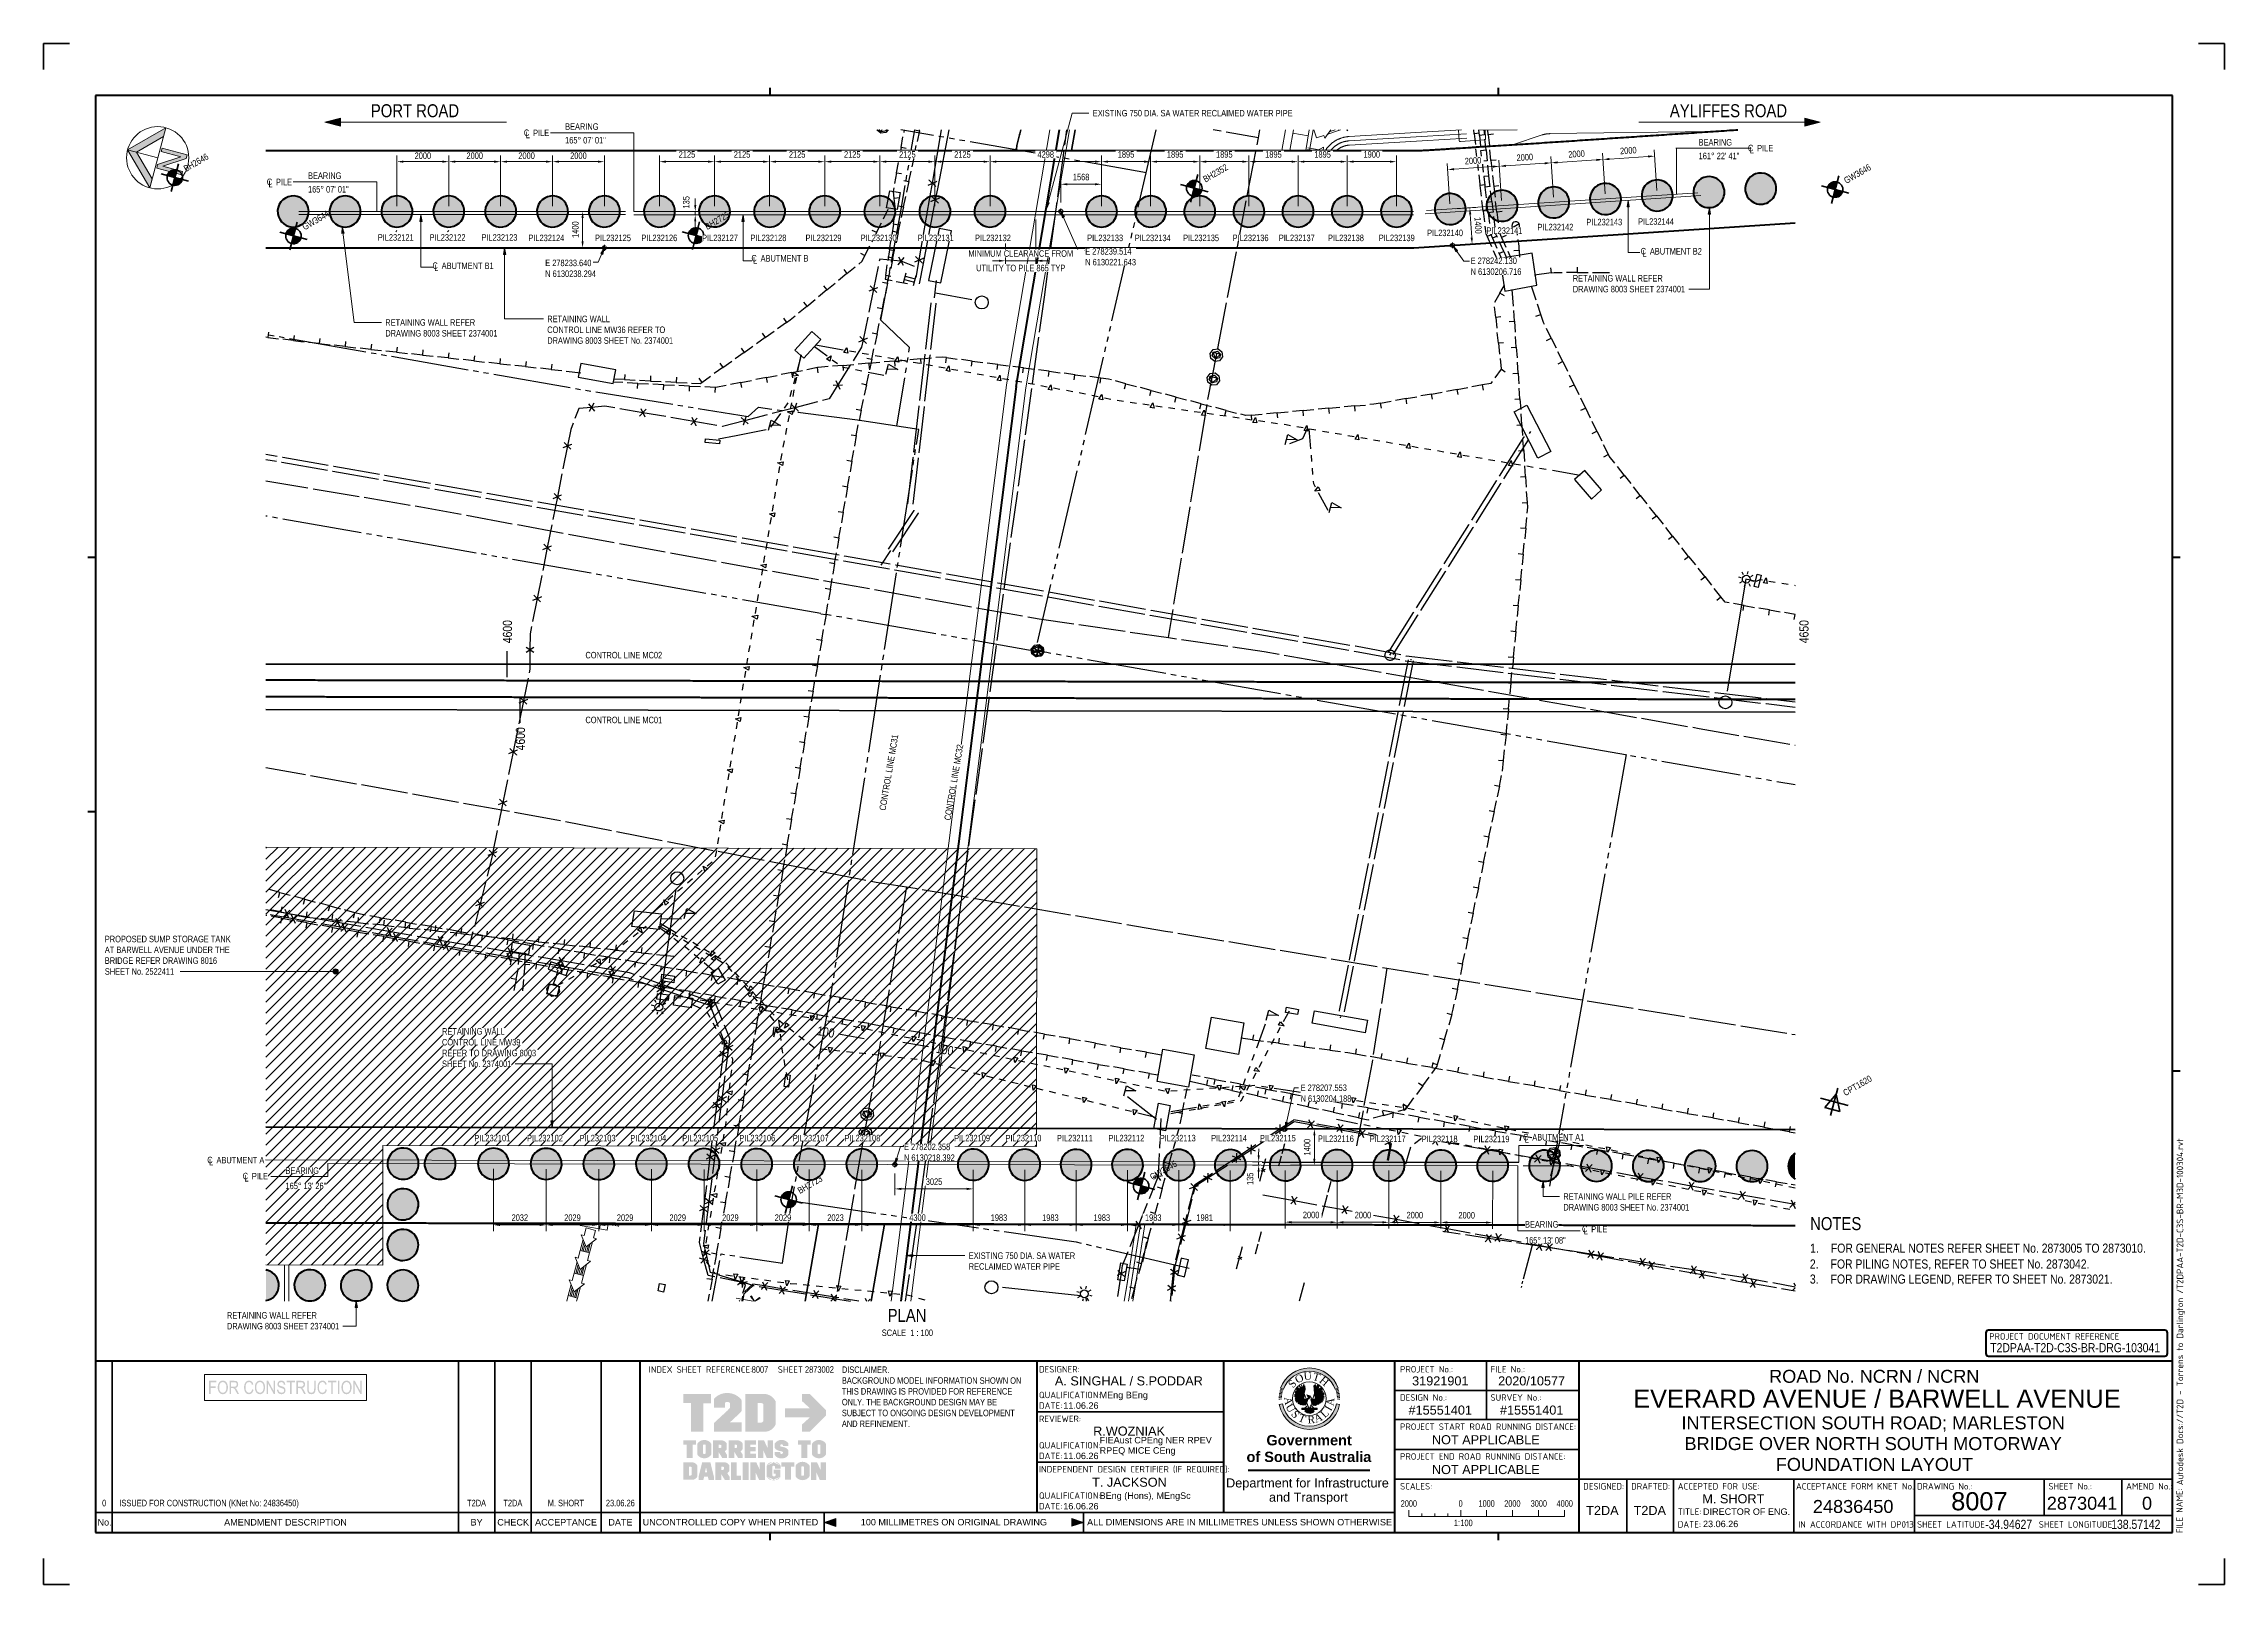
# Paper-space layout 'Layout1' of a CAD drawing. Header units: metres. Extents: x 0 to 0.841, y 0 to 0.594.
# The model-space entities are those that its viewports show. They can reach past a viewport. Long polylines and large blocks are cut down to what shows.
import ezdxf

# ---------------------------------------------------------------- set-up
doc = ezdxf.new("R2010")
doc.units = ezdxf.units.M
for name, pattern in [('Center', [0.03175, 0.00635, -0.004763, 0.015875, -0.004763]), ('ControlLine', [0.02, 0.0125, -0.0025, 0.0025, -0.0025]), ('Dashed', [0.0075, 0.005, -0.0025]), ('JacobsCenter', [0.015, 0.009, -0.0015, 0.003, -0.0015]), ('JacobsDash', [0.0045, 0.003, -0.0015]), ('JacobsGridLine', [0.0145, 0.01, -0.001, 0.0025, -0.001])]:
    doc.linetypes.add(name, pattern=pattern)
doc.layers.get('Defpoints').update_dxf_attribs({"color": 41})
for name, color, linetype, lineweight in [('A-ANNO-DIMS', 7, 'Continuous', 9), ('A-ANNO-NOTE', 7, 'Continuous', 9), ('A-ANNO-NOTE-STAMP', 10, 'Continuous', 18), ('A-DETL', 7, 'Continuous', 13), ('A-DETL-GENF', 7, 'Continuous', 9), ('A-GENM', 7, 'Continuous', 35), ('G-ANNO-DIMS', 7, 'Continuous', 9), ('G-ANNO-TEXT', 7, 'Continuous', 9), ('G-ANNO-TTLB', 7, 'Continuous', 9), ('G-IMPT', 7, 'Continuous', 13), ('S-FNDN', 7, 'Continuous', 50), ('S-FNDN-IDEN', 7, 'Continuous', 18), ('S-GRID', 7, 'Continuous', 9)]:
    doc.layers.add(name, color=color, linetype=linetype, lineweight=lineweight)
doc.layers.add('G-ANNO-NPLT', color=191, linetype='Continuous', plot=False)
doc.layers.get('G-ANNO-NPLT').freeze()
doc.styles.add('Arial', font='arial.ttf', dxfattribs={"height": 0.0025})
doc.styles.add('Arial Narrow', font='ARIALN.TTF', dxfattribs={"height": 0.35})
doc.styles.add('Arial Narrow_1', font='ARIALN.TTF', dxfattribs={"height": 0.25})
doc.styles.add('Arial Narrow_2', font='ARIALN.TTF', dxfattribs={"height": 0.0025})
doc.styles.add('Arial Narrow_3', font='ARIALN.TTF', dxfattribs={"height": 0.0035})
doc.styles.add('Arial Narrow_4', font='ARIALN.TTF', dxfattribs={"height": 0.005})
doc.styles.add('Arial Narrow_5', font='ARIALN.TTF', dxfattribs={"width": 0.9, "height": 0.0025})
doc.styles.add('Arial_1', font='arial.ttf', dxfattribs={"height": 0.0035})
doc.styles.add('Arial_2', font='arial.ttf', dxfattribs={"height": 0.005})
doc.styles.add('Arial_3', font='arial.ttf', dxfattribs={"height": 0.007})
doc.styles.add('Arial_B', font='arialbd.ttf', dxfattribs={"height": 0.004})
doc.styles.add('ISOCPEUR', font='isocpeur.ttf', dxfattribs={"height": 0.0025})
doc.styles.add('Times New Roman', font='times.ttf', dxfattribs={"height": 0.008001})
doc.dimstyles.new('Dimension_Standard_O__mm_', dxfattribs={"dimscale": 0.3048, "dimtxt": 0.255858, "dimasz": 0.82021, "dimexe": 0.787402, "dimexo": 0.492126, "dimgap": 0.492126, "dimtad": 1, "dimdec": 0, "dimlfac": 1000, "dimzin": 0, "dimdsep": 46, "dimtxsty": 'Arial Narrow_1', "dimsah": 1, "dimcen": 0.09, "dimaunit": 1, "dimadec": 4, "dimazin": 0, "dimtfac": 1, "dimtdec": 4, "dimtix": 1, "dimtmove": 0, "dimatfit": 3, "dimfxl": 1, "dimtvp": 1, "dimtfill": 1, "dimtolj": 1, "dimtzin": 0, "dimlwd": 18, "dimlwe": 18, "dimarcsym": 2})
doc.dimstyles.new('Dimension_Standard_O__mm__1', dxfattribs={"dimscale": 0.3048, "dimtxt": 0.255858, "dimasz": 0.82021, "dimexe": 0.787402, "dimexo": 0.492126, "dimgap": 0.492126, "dimtad": 1, "dimdec": 0, "dimlfac": 1000, "dimzin": 0, "dimdsep": 46, "dimtxsty": 'Arial Narrow_1', "dimsah": 1, "dimcen": 0.09, "dimaunit": 1, "dimadec": 4, "dimazin": 0, "dimtfac": 1, "dimtdec": 4, "dimtix": 1, "dimtmove": 2, "dimatfit": 3, "dimfxl": 1, "dimtvp": 1, "dimtfill": 1, "dimtolj": 1, "dimtzin": 0, "dimlwd": 18, "dimlwe": 18, "dimarcsym": 2})
doc.dimstyles.new('Dimension_Standard_T__mm_', dxfattribs={"dimscale": 0.3048, "dimtxt": 0.255858, "dimasz": 0.82021, "dimexe": 0.787402, "dimexo": 0.492126, "dimgap": 0.328084, "dimtad": 1, "dimdec": 0, "dimlfac": 1000, "dimzin": 0, "dimdsep": 46, "dimtxsty": 'Arial Narrow_1', "dimsah": 1, "dimcen": 0.09, "dimaunit": 1, "dimadec": 4, "dimazin": 0, "dimtfac": 1, "dimtdec": 4, "dimtix": 1, "dimtmove": 0, "dimatfit": 3, "dimfxl": 1, "dimtvp": 1, "dimtolj": 1, "dimtzin": 0, "dimlwd": 18, "dimlwe": 18, "dimarcsym": 2})

psp = doc.layouts.get("Layout1")

msp = doc.modelspace()

# ---------------------------------------------------------------- texts
at = {"layer": 'G-ANNO-TEXT', "attachment_point": 1, "bg_fill": 3, "box_fill_scale": 1, "bg_fill_color": 256, "bg_fill_transparency": 0}
for s, insert, char_height, style in [('NOTES', (-1077.36658, 3.39066), 0.005, 'Arial Narrow_4'), ('1.', (-1077.36658, 3.38044), 0.0035, 'Arial Narrow_3'), ('FOR GENERAL NOTES REFER SHEET No. 2873005 TO 2873010.', (-1077.35857, 3.38044), 0.0035, 'Arial Narrow_3')]:
    msp.add_mtext(s, dxfattribs=dict(at, insert=insert, char_height=char_height, style=style))

# ---------------------------------------------------------------- blocks, each defined once
blk = doc.blocks.new('T2DPAA-T2D-PWA-DE-XRF-000001 - Drawing3_dwg-8554483-FOUNDATION LAYOUT')
at = {"layer": 'G-IMPT'}
h = blk.add_hatch(color=256, dxfattribs=at)
edge = h.paths.add_edge_path()
edge.add_line((0.1549, 0.1015), (0.1515, 0.1021))
edge.add_arc((0.1226, 0.1077), 0.0295, 190.997, 349.003, ccw=False)
edge.add_line((0.0937, 0.1021), (0.0903, 0.1015))
edge.add_arc((0.1226, 0.1077), 0.0329, 190.997, 349.003)
edge = h.paths.add_edge_path()
edge.add_arc((0.1226, 0.1077), 0.0329, 20.0475, 159.9525, ccw=False)
edge.add_line((0.1535, 0.119), (0.1503, 0.1178))
edge.add_arc((0.1226, 0.1077), 0.0295, 20.0475, 159.9525)
edge.add_line((0.0949, 0.1178), (0.0917, 0.119))
h = blk.add_hatch(color=256, dxfattribs=at)
edge = h.paths.add_edge_path()
edge.add_line((0.0941, 0.115), (0.0907, 0.1159))
edge.add_arc((0.1226, 0.1077), 0.0329, 164.0488, 165.6441, ccw=False)
edge.add_line((0.091, 0.1169), (0.091, 0.1168))
edge.add_line((0.091, 0.1169), (0.0943, 0.1159))
edge.add_line((0.0943, 0.1158), (0.0943, 0.1159))
edge.add_arc((0.1226, 0.1077), 0.0295, 164.0488, 165.6441)
h = blk.add_hatch(color=256, dxfattribs=at)
edge = h.paths.add_edge_path()
edge.add_arc((0.1226, 0.1077), 0.0329, 161.3902, 162.9856, ccw=False)
edge.add_line((0.0915, 0.1183), (0.0914, 0.1182))
edge.add_line((0.0915, 0.1183), (0.0947, 0.1172))
edge.add_line((0.0947, 0.1171), (0.0947, 0.1172))
edge.add_arc((0.1226, 0.1077), 0.0295, 161.3902, 162.9856)
edge.add_line((0.0944, 0.1163), (0.0911, 0.1174))
h = blk.add_hatch(color=256, dxfattribs=at)
edge = h.paths.add_edge_path()
edge.add_line((0.1206, 0.1074), (0.1207, 0.1074))
edge.add_line((0.1207, 0.1074), (0.1206, 0.1074))
edge = h.paths.add_edge_path()
edge.add_line((0.1166, 0.11), (0.1166, 0.1074))
edge.add_line((0.1166, 0.1074), (0.1183, 0.1065))
edge.add_line((0.1183, 0.1065), (0.119, 0.1076))
edge.add_line((0.119, 0.1076), (0.1204, 0.1079))
edge.add_line((0.1204, 0.1079), (0.1207, 0.1074))
edge.add_line((0.1207, 0.1074), (0.1211, 0.1067))
edge.add_line((0.1211, 0.1067), (0.1187, 0.1008))
edge.add_line((0.1187, 0.1008), (0.1178, 0.1012))
edge.add_line((0.1178, 0.1012), (0.1166, 0.1008))
edge.add_line((0.1166, 0.1008), (0.1161, 0.1012))
edge.add_line((0.1161, 0.1012), (0.1147, 0.101))
edge.add_line((0.1147, 0.101), (0.1143, 0.1017))
edge.add_line((0.1143, 0.1017), (0.1131, 0.1012))
edge.add_line((0.1131, 0.1012), (0.1128, 0.1022))
edge.add_line((0.1128, 0.1022), (0.1119, 0.1019))
edge.add_line((0.1119, 0.1019), (0.1119, 0.1029))
edge.add_line((0.1119, 0.1029), (0.1105, 0.1027))
edge.add_line((0.1105, 0.1027), (0.1107, 0.1043))
edge.add_line((0.1107, 0.1043), (0.1091, 0.1041))
edge.add_line((0.1091, 0.1041), (0.1095, 0.1057))
edge.add_line((0.1095, 0.1057), (0.1077, 0.106))
edge.add_line((0.1077, 0.106), (0.1081, 0.1069))
edge.add_line((0.1081, 0.1069), (0.1072, 0.1074))
edge.add_line((0.1072, 0.1074), (0.1081, 0.1091))
edge.add_line((0.1081, 0.1091), (0.1069, 0.11))
edge.add_line((0.1069, 0.11), (0.1081, 0.1112))
edge.add_line((0.1081, 0.1112), (0.1069, 0.1122))
edge.add_line((0.1069, 0.1122), (0.1085, 0.113))
edge.add_line((0.1085, 0.113), (0.1072, 0.1143))
edge.add_line((0.1072, 0.1143), (0.1095, 0.1145))
edge.add_line((0.1095, 0.1145), (0.1081, 0.116))
edge.add_line((0.1081, 0.116), (0.1105, 0.116))
edge.add_line((0.1105, 0.116), (0.1088, 0.1179))
edge.add_line((0.1088, 0.1179), (0.1119, 0.1163))
edge.add_line((0.1119, 0.1163), (0.1105, 0.1193))
edge.add_line((0.1105, 0.1193), (0.1138, 0.1172))
edge.add_line((0.1138, 0.1172), (0.1121, 0.121))
edge.add_line((0.1121, 0.121), (0.1147, 0.1181))
edge.add_line((0.1147, 0.1181), (0.1143, 0.1224))
edge.add_line((0.1143, 0.1224), (0.1159, 0.1188))
edge.add_line((0.1159, 0.1188), (0.1166, 0.1236))
edge.add_line((0.1166, 0.1236), (0.1171, 0.1207))
edge.add_line((0.1171, 0.1207), (0.1178, 0.1214))
edge.add_line((0.1178, 0.1214), (0.118, 0.1179))
edge.add_line((0.118, 0.1179), (0.1171, 0.1131))
edge.add_line((0.1171, 0.1131), (0.1178, 0.111))
edge.add_line((0.1178, 0.111), (0.1166, 0.11))
for points in [[(0.1105, 0.1193), (0.1088, 0.1179), (0.1119, 0.1163)], [(0.1369, 0.1093), (0.1385, 0.1081), (0.1367, 0.1074), (0.1376, 0.106), (0.1357, 0.106), (0.1367, 0.1043), (0.1348, 0.1043), (0.1348, 0.1031), (0.1336, 0.1034), (0.1331, 0.1022), (0.1322, 0.1024), (0.1317, 0.1015), (0.1305, 0.1017), (0.1301, 0.101), (0.1296, 0.1015), (0.1291, 0.1005), (0.1286, 0.1008), (0.1277, 0.1003), (0.1275, 0.101), (0.1268, 0.1003), (0.1251, 0.1029), (0.1242, 0.1065), (0.1246, 0.1076), (0.1263, 0.1076), (0.127, 0.1067), (0.1284, 0.1072), (0.1291, 0.11), (0.1275, 0.1112), (0.1282, 0.1133), (0.1275, 0.1219), (0.1284, 0.121), (0.1289, 0.1236), (0.1294, 0.1193), (0.1312, 0.1226), (0.1305, 0.1191), (0.1331, 0.1212), (0.1317, 0.1179), (0.1348, 0.1195), (0.1324, 0.116), (0.1364, 0.1179), (0.1341, 0.1155), (0.1371, 0.116), (0.1355, 0.1143), (0.1381, 0.1141), (0.1364, 0.1131), (0.1383, 0.1124), (0.1367, 0.1114), (0.1385, 0.11)], [(0.1312, 0.1226), (0.1331, 0.1212), (0.1305, 0.1191)], [(0.1348, 0.1195), (0.1364, 0.1179), (0.1324, 0.116)], [(0.1069, 0.1122), (0.1069, 0.11), (0.1081, 0.1112)], [(0.1081, 0.116), (0.1072, 0.1143), (0.1095, 0.1145)], [(0.1077, 0.106), (0.1091, 0.1041), (0.1095, 0.1057)], [(0.1105, 0.1027), (0.1119, 0.1019), (0.1119, 0.1029)], [(0.1225, 0.0967), (0.1233, 0.0985), (0.1277, 0.0943), (0.1263, 0.0929), (0.1237, 0.092), (0.1202, 0.0924), (0.1176, 0.0943), (0.1218, 0.0984)], [(0.1291, 0.1005), (0.1301, 0.101), (0.1296, 0.1015)], [(0.1317, 0.1015), (0.1331, 0.1022), (0.1322, 0.1024)], [(0.1383, 0.1124), (0.1381, 0.1141), (0.1364, 0.1131)]]:
    blk.add_hatch(color=256, dxfattribs=at).paths.add_polyline_path(points)
h = blk.add_hatch(color=256, dxfattribs=at)
edge = h.paths.add_edge_path()
edge.add_line((0.154, 0.1174), (0.1508, 0.1163))
edge.add_arc((0.1226, 0.1077), 0.0295, 17.0144, 18.6098)
edge.add_line((0.1505, 0.1172), (0.1505, 0.1171))
edge.add_line((0.1505, 0.1172), (0.1537, 0.1183))
edge.add_line((0.1538, 0.1182), (0.1537, 0.1183))
edge.add_arc((0.1226, 0.1077), 0.0329, 17.0144, 18.6098, ccw=False)
h = blk.add_hatch(color=256, dxfattribs=at)
edge = h.paths.add_edge_path()
edge.add_arc((0.1226, 0.1077), 0.0295, 14.3559, 15.9512)
edge.add_line((0.1509, 0.1159), (0.1509, 0.1158))
edge.add_line((0.1509, 0.1159), (0.1542, 0.1169))
edge.add_line((0.1542, 0.1168), (0.1542, 0.1169))
edge.add_arc((0.1226, 0.1077), 0.0329, 14.3559, 15.9512, ccw=False)
edge.add_line((0.1545, 0.1159), (0.1511, 0.115))
h = blk.add_hatch(color=256, dxfattribs=at)
edge = h.paths.add_edge_path()
edge.add_line((0.0931, 0.1083), (0.0897, 0.1083))
edge.add_arc((0.1226, 0.1077), 0.0329, 177.3415, 178.9368, ccw=False)
edge.add_line((0.0897, 0.1094), (0.0897, 0.1093))
edge.add_line((0.0897, 0.1094), (0.0932, 0.1092))
edge.add_line((0.0932, 0.1091), (0.0932, 0.1092))
edge.add_arc((0.1226, 0.1077), 0.0295, 177.3415, 178.9368)
h = blk.add_hatch(color=256, dxfattribs=at)
edge = h.paths.add_edge_path()
edge.add_line((0.0931, 0.1069), (0.0897, 0.1068))
edge.add_arc((0.1226, 0.1077), 0.0329, 180, 181.5953, ccw=False)
edge.add_line((0.0897, 0.1078), (0.0897, 0.1077))
edge.add_line((0.0897, 0.1078), (0.0931, 0.1078))
edge.add_line((0.0931, 0.1077), (0.0931, 0.1078))
edge.add_arc((0.1226, 0.1077), 0.0295, 180, 181.5953)
h = blk.add_hatch(color=256, dxfattribs=at)
edge = h.paths.add_edge_path()
edge.add_arc((0.1226, 0.1077), 0.0329, 174.6829, 176.2783, ccw=False)
edge.add_line((0.0899, 0.1109), (0.0898, 0.1108))
edge.add_line((0.0899, 0.1109), (0.0933, 0.1106))
edge.add_line((0.0933, 0.1105), (0.0933, 0.1106))
edge.add_arc((0.1226, 0.1077), 0.0295, 174.6829, 176.2783)
edge.add_line((0.0932, 0.1096), (0.0898, 0.1099))
h = blk.add_hatch(color=256, dxfattribs=at)
edge = h.paths.add_edge_path()
edge.add_arc((0.1226, 0.1077), 0.0329, 172.0244, 173.6197, ccw=False)
edge.add_line((0.09, 0.1124), (0.09, 0.1123))
edge.add_line((0.09, 0.1124), (0.0934, 0.1119))
edge.add_line((0.0934, 0.1118), (0.0934, 0.1119))
edge.add_arc((0.1226, 0.1077), 0.0295, 172.0244, 173.6197)
edge.add_line((0.0933, 0.111), (0.0899, 0.1114))
h = blk.add_hatch(color=256, dxfattribs=at)
edge = h.paths.add_edge_path()
edge.add_arc((0.1226, 0.1077), 0.0329, 169.3658, 170.9612, ccw=False)
edge.add_line((0.0903, 0.1139), (0.0903, 0.1138))
edge.add_line((0.0903, 0.1139), (0.0937, 0.1133))
edge.add_line((0.0936, 0.1132), (0.0937, 0.1133))
edge.add_arc((0.1226, 0.1077), 0.0295, 169.3658, 170.9612)
edge.add_line((0.0935, 0.1124), (0.0901, 0.1129))
h = blk.add_hatch(color=256, dxfattribs=at)
edge = h.paths.add_edge_path()
edge.add_arc((0.1226, 0.1077), 0.0329, 166.7073, 168.3026, ccw=False)
edge.add_line((0.0906, 0.1154), (0.0906, 0.1153))
edge.add_line((0.0906, 0.1154), (0.0939, 0.1146))
edge.add_line((0.0939, 0.1145), (0.0939, 0.1146))
edge.add_arc((0.1226, 0.1077), 0.0295, 166.7073, 168.3026)
edge.add_line((0.0937, 0.1137), (0.0904, 0.1144))
h = blk.add_hatch(color=256, dxfattribs=at)
edge = h.paths.add_edge_path()
edge.add_line((0.1232, 0.1095), (0.1225, 0.1076))
edge.add_line((0.1225, 0.1076), (0.1207, 0.1074))
edge.add_line((0.1207, 0.1074), (0.1207, 0.1074))
edge.add_line((0.1207, 0.1074), (0.1216, 0.1086))
edge.add_line((0.1216, 0.1086), (0.1197, 0.1119))
edge.add_line((0.1197, 0.1119), (0.1232, 0.1107))
edge.add_line((0.1232, 0.1107), (0.1239, 0.1098))
edge.add_line((0.1239, 0.1098), (0.1232, 0.1095))
h = blk.add_hatch(color=256, dxfattribs=at)
edge = h.paths.add_edge_path()
edge.add_line((0.1548, 0.1144), (0.1514, 0.1137))
edge.add_arc((0.1226, 0.1077), 0.0295, 11.6974, 13.2927)
edge.add_line((0.1512, 0.1146), (0.1513, 0.1145))
edge.add_line((0.1512, 0.1146), (0.1546, 0.1154))
edge.add_line((0.1546, 0.1153), (0.1546, 0.1154))
edge.add_arc((0.1226, 0.1077), 0.0329, 11.6974, 13.2927, ccw=False)
h = blk.add_hatch(color=256, dxfattribs=at)
edge = h.paths.add_edge_path()
edge.add_arc((0.1226, 0.1077), 0.0295, 9.0388, 10.6342)
edge.add_line((0.1515, 0.1133), (0.1515, 0.1132))
edge.add_line((0.1515, 0.1133), (0.1549, 0.1139))
edge.add_line((0.1549, 0.1138), (0.1549, 0.1139))
edge.add_arc((0.1226, 0.1077), 0.0329, 9.0388, 10.6342, ccw=False)
edge.add_line((0.1551, 0.1129), (0.1517, 0.1124))
h = blk.add_hatch(color=256, dxfattribs=at)
edge = h.paths.add_edge_path()
edge.add_arc((0.1226, 0.1077), 0.0295, 6.3803, 7.9756)
edge.add_line((0.1518, 0.1119), (0.1518, 0.1118))
edge.add_line((0.1518, 0.1119), (0.1552, 0.1124))
edge.add_line((0.1552, 0.1123), (0.1552, 0.1124))
edge.add_arc((0.1226, 0.1077), 0.0329, 6.3803, 7.9756, ccw=False)
edge.add_line((0.1553, 0.1114), (0.1519, 0.111))
h = blk.add_hatch(color=256, dxfattribs=at)
edge = h.paths.add_edge_path()
edge.add_line((0.1554, 0.1099), (0.152, 0.1096))
edge.add_arc((0.1226, 0.1077), 0.0295, 3.7217, 5.3171)
edge.add_line((0.1519, 0.1106), (0.1519, 0.1105))
edge.add_line((0.1519, 0.1106), (0.1553, 0.1109))
edge.add_line((0.1553, 0.1108), (0.1553, 0.1109))
edge.add_arc((0.1226, 0.1077), 0.0329, 3.7217, 5.3171, ccw=False)
h = blk.add_hatch(color=256, dxfattribs=at)
edge = h.paths.add_edge_path()
edge.add_line((0.1555, 0.1083), (0.1521, 0.1083))
edge.add_arc((0.1226, 0.1077), 0.0295, 1.0632, 2.6585)
edge.add_line((0.152, 0.1092), (0.152, 0.1091))
edge.add_line((0.152, 0.1092), (0.1554, 0.1094))
edge.add_line((0.1555, 0.1093), (0.1554, 0.1094))
edge.add_arc((0.1226, 0.1077), 0.0329, 1.0632, 2.6585, ccw=False)
h = blk.add_hatch(color=256, dxfattribs=at)
edge = h.paths.add_edge_path()
edge.add_line((0.1555, 0.1068), (0.152, 0.1069))
edge.add_arc((0.1226, 0.1077), 0.0295, 358.4047, 360)
edge.add_line((0.1521, 0.1078), (0.1521, 0.1077))
edge.add_line((0.1521, 0.1078), (0.1555, 0.1078))
edge.add_line((0.1555, 0.1077), (0.1555, 0.1078))
edge.add_arc((0.1226, 0.1077), 0.0329, 358.4047, 360, ccw=False)
for p, q in [((0.0917, 0.119), (0.0949, 0.1178)), ((0.1105, 0.1193), (0.1088, 0.1179)), ((0.1088, 0.1179), (0.1119, 0.1163)), ((0.1119, 0.1163), (0.1105, 0.1193)), ((0.1305, 0.1191), (0.1312, 0.1226)), ((0.1331, 0.1212), (0.1305, 0.1191)), ((0.1312, 0.1226), (0.1331, 0.1212)), ((0.1324, 0.116), (0.1348, 0.1195)), ((0.1364, 0.1179), (0.1324, 0.116)), ((0.1348, 0.1195), (0.1364, 0.1179)), ((0.1503, 0.1178), (0.1535, 0.119)), ((0.0903, 0.1015), (0.0937, 0.1021)), ((0.1069, 0.1122), (0.1069, 0.11)), ((0.1081, 0.1112), (0.1069, 0.1122)), ((0.1069, 0.11), (0.1081, 0.1112)), ((0.1081, 0.116), (0.1072, 0.1143)), ((0.1072, 0.1143), (0.1095, 0.1145)), ((0.1077, 0.106), (0.1091, 0.1041)), ((0.1095, 0.1057), (0.1077, 0.106)), ((0.1095, 0.1145), (0.1081, 0.116)), ((0.1091, 0.1041), (0.1095, 0.1057)), ((0.1119, 0.1029), (0.1105, 0.1027)), ((0.1105, 0.1027), (0.1119, 0.1019)), ((0.1119, 0.1019), (0.1119, 0.1029)), ((0.115, 0.0967), (0.1197, 0.0967)), ((0.1211, 0.1003), (0.1173, 0.0974)), ((0.1244, 0.1003), (0.1272, 0.0974)), ((0.1256, 0.0967), (0.1308, 0.0967)), ((0.1296, 0.1015), (0.1291, 0.1005)), ((0.1291, 0.1005), (0.1301, 0.101)), ((0.1301, 0.101), (0.1296, 0.1015)), ((0.1322, 0.1024), (0.1317, 0.1015)), ((0.1317, 0.1015), (0.1331, 0.1022)), ((0.1331, 0.1022), (0.1322, 0.1024)), ((0.1381, 0.1141), (0.1364, 0.1131)), ((0.1364, 0.1131), (0.1383, 0.1124)), ((0.1383, 0.1124), (0.1381, 0.1141)), ((0.1515, 0.1021), (0.1549, 0.1015))]:
    blk.add_line(p, q, dxfattribs=at)
at = {"layer": 'G-IMPT', "flags": 128}
for points in [[(0.1085, 0.113), (0.1072, 0.1143), (0.1095, 0.1145), (0.1081, 0.116), (0.1105, 0.116), (0.1088, 0.1179), (0.1119, 0.1163), (0.1105, 0.1193), (0.1138, 0.1172), (0.1121, 0.121), (0.1147, 0.1181), (0.1143, 0.1224), (0.1159, 0.1188), (0.1166, 0.1236), (0.1171, 0.1207), (0.1178, 0.1214), (0.118, 0.1179), (0.1171, 0.1131), (0.119, 0.1076), (0.1204, 0.1079), (0.1211, 0.1067), (0.1187, 0.1008), (0.1178, 0.1012), (0.1166, 0.1008), (0.1161, 0.1012), (0.1147, 0.101), (0.1143, 0.1017), (0.1131, 0.1012), (0.1128, 0.1022), (0.1119, 0.1019), (0.1119, 0.1029), (0.1105, 0.1027), (0.1107, 0.1043), (0.1091, 0.1041), (0.1095, 0.1057), (0.1077, 0.106), (0.1081, 0.1069), (0.1072, 0.1074), (0.1081, 0.1091), (0.1069, 0.11), (0.1081, 0.1112), (0.1069, 0.1122), (0.1087, 0.1131)], [(0.1199, 0.1031), (0.1225, 0.0967), (0.1251, 0.1029), (0.1242, 0.1065), (0.1246, 0.1076), (0.1263, 0.1076), (0.1282, 0.1133), (0.1275, 0.1219), (0.1284, 0.121), (0.1289, 0.1236), (0.1294, 0.1193), (0.1312, 0.1226), (0.1305, 0.1191), (0.1331, 0.1212), (0.1317, 0.1179), (0.1348, 0.1195), (0.1324, 0.116), (0.1364, 0.1179), (0.1341, 0.1155), (0.1371, 0.116), (0.1355, 0.1143), (0.1381, 0.1141), (0.1364, 0.1131), (0.1383, 0.1124), (0.1367, 0.1114), (0.1385, 0.11), (0.1369, 0.1093), (0.1385, 0.1081), (0.1367, 0.1074), (0.1376, 0.106), (0.1357, 0.106), (0.1367, 0.1043), (0.1348, 0.1043), (0.1348, 0.1031), (0.1336, 0.1034), (0.1331, 0.1022), (0.1322, 0.1024), (0.1317, 0.1015), (0.1305, 0.1017), (0.1301, 0.101), (0.1296, 0.1015), (0.1291, 0.1005), (0.1286, 0.1008), (0.1277, 0.1003), (0.1275, 0.101), (0.1268, 0.1003), (0.1251, 0.1029)], [(0.1206, 0.0974), (0.1145, 0.0974), (0.1145, 0.0962), (0.1194, 0.0962)], [(0.119, 0.1076), (0.1183, 0.1065), (0.1166, 0.1074), (0.1166, 0.11), (0.1178, 0.111)], [(0.1218, 0.0984), (0.1176, 0.0943), (0.1202, 0.0924), (0.1237, 0.092), (0.1263, 0.0929), (0.1277, 0.0943), (0.1233, 0.0985)], [(0.1239, 0.1098), (0.1244, 0.1091), (0.1246, 0.1076)], [(0.1246, 0.0974), (0.1308, 0.0974), (0.1308, 0.0962), (0.126, 0.0962)], [(0.1263, 0.1076), (0.127, 0.1067), (0.1284, 0.1072), (0.1291, 0.11), (0.1275, 0.1112)]]:
    blk.add_lwpolyline(points, dxfattribs=at)
blk.add_lwpolyline([(0.1206, 0.1074), (0.1216, 0.1086), (0.1197, 0.1119), (0.1232, 0.1107), (0.1239, 0.1098), (0.1232, 0.1095), (0.1225, 0.1076)], close=True, dxfattribs=at)
at = {"layer": 'G-IMPT'}
blk.add_circle((0.1226, 0.1077), 0.018, dxfattribs=at)
for radius, start, end in [(0.0329, 20.0475, 159.9525), (0.0295, 20.0475, 159.9525), (0.0329, 190.997, 349.003), (0.0295, 190.997, 349.003)]:
    blk.add_arc((0.1226, 0.1077), radius, start, end, dxfattribs=at)
at = {"layer": 'G-IMPT', "lineweight": 9, "char_height": 0.008, "attachment_point": 2, "line_spacing_factor": 1.029793, "style": 'Times New Roman'}
for s, insert, width, rotation in [('S', (0.1012, 0.1263), 0.008041, 49.0663), ('O', (0.1099, 0.133), 0.010353, 26.6943), ('U', (0.1205, 0.136), 0.010353, 4.3222), ('T', (0.1314, 0.1347), 0.008744, 341.9502), ('H', (0.141, 0.1293), 0.010353, 319.5782), ('A', (0.104, 0.106), 0.010353, 279.6978), ('U', (0.1058, 0.0996), 0.010353, 300.15), ('S', (0.1107, 0.0935), 0.008041, 310.3575), ('L', (0.1363, 0.0949), 0.008744, 42.375), ('I', (0.1395, 0.0995), 0.004825, 60.5783), ('A', (0.141, 0.1048), 0.010353, 83.64), ('T', (0.1164, 0.0903), 0.008744, 336.9699), ('R', (0.1244, 0.0893), 0.009549, 3.701), ('A', (0.1307, 0.0909), 0.010353, 21.3382)]:
    blk.add_mtext(s, dxfattribs=dict(at, insert=insert, width=width, rotation=rotation))
blk = doc.blocks.new('T2DPAA-T2D-PWA-DE-XRF-000001 - Standard-8554964-FOUNDATION LAYOUT')
at = {"layer": 'G-ANNO-TTLB', "true_color": 0x1d4a5c}
h = blk.add_hatch(color=139, dxfattribs=at)
edge = h.paths.add_edge_path()
edge.add_line((0.26233, 0.04431), (0.26233, 0.04523))
edge.add_arc((0.26158, 0.044), 0.00145, 58.82409, 99.793)
edge.add_line((0.26134, 0.04542), (0.26134, 0.04412))
edge.add_arc((0.26159, 0.04551), 0.00141, 259.72023, 301.6629)
edge = h.paths.add_edge_path()
edge.add_arc((0.26248, 0.04479), 0.00224, 301.80798, 330.10858, ccw=False)
edge.add_line((0.26366, 0.04289), (0.26452, 0.04149))
edge.add_line((0.26452, 0.04149), (0.26452, 0.0403))
edge.add_line((0.26452, 0.0403), (0.26269, 0.0403))
edge.add_line((0.26269, 0.0403), (0.26132, 0.04255))
edge.add_line((0.26132, 0.04255), (0.26132, 0.0403))
edge.add_line((0.26132, 0.0403), (0.25909, 0.0403))
edge.add_line((0.25909, 0.0403), (0.25909, 0.0471))
edge.add_line((0.25909, 0.0471), (0.26244, 0.0471))
edge.add_arc((0.26234, 0.04462), 0.00248, 32.83566, 87.70332, ccw=False)
edge.add_line((0.26442, 0.04597), (0.26442, 0.04368))
edge = h.paths.add_edge_path()
edge.add_line((0.26745, 0.05274), (0.26745, 0.05367))
edge.add_arc((0.2667, 0.05243), 0.00145, 58.82409, 99.793)
edge.add_line((0.26645, 0.05386), (0.26645, 0.05255))
edge.add_arc((0.26671, 0.05395), 0.00141, 259.72023, 301.6629)
edge = h.paths.add_edge_path()
edge.add_arc((0.2676, 0.05323), 0.00224, 301.80798, 330.10858, ccw=False)
edge.add_line((0.26878, 0.05133), (0.26964, 0.04993))
edge.add_line((0.26964, 0.04993), (0.26964, 0.04874))
edge.add_line((0.26964, 0.04874), (0.26781, 0.04874))
edge.add_line((0.26781, 0.04874), (0.26643, 0.05099))
edge.add_line((0.26643, 0.05099), (0.26643, 0.04874))
edge.add_line((0.26643, 0.04874), (0.26421, 0.04874))
edge.add_line((0.26421, 0.04874), (0.26421, 0.05554))
edge.add_line((0.26421, 0.05554), (0.26756, 0.05554))
edge.add_arc((0.26746, 0.05306), 0.00248, 32.83566, 87.70332, ccw=False)
edge.add_line((0.26954, 0.0544), (0.26954, 0.05212))
edge = h.paths.add_edge_path()
edge.add_line((0.2499, 0.04215), (0.2499, 0.04521))
edge.add_arc((0.24914, 0.04406), 0.00138, 56.3448, 98.78142)
edge.add_line((0.24893, 0.04543), (0.24893, 0.04193))
edge.add_arc((0.24914, 0.0433), 0.00138, 261.21858, 303.6552)
edge = h.paths.add_edge_path()
edge.add_line((0.26134, 0.05274), (0.26134, 0.05367))
edge.add_arc((0.26059, 0.05243), 0.00145, 58.82409, 99.793)
edge.add_line((0.26034, 0.05386), (0.26034, 0.05255))
edge.add_arc((0.26059, 0.05395), 0.00141, 259.72023, 301.6629)
edge = h.paths.add_edge_path()
edge.add_line((0.25017, 0.04031), (0.24671, 0.04031))
edge.add_line((0.24671, 0.04031), (0.24671, 0.04708))
edge.add_line((0.24671, 0.04708), (0.25014, 0.04707))
edge.add_arc((0.24996, 0.04467), 0.00241, 26.24827, 85.5583, ccw=False)
edge.add_line((0.25212, 0.04573), (0.25212, 0.04164))
edge.add_arc((0.25017, 0.0424), 0.00209, 270, 338.47073, ccw=False)
h.paths.add_polyline_path([(0.25546, 0.04508), (0.25502, 0.04316), (0.25589, 0.04316)])
h.paths.add_polyline_path([(0.25849, 0.04152), (0.25849, 0.0403), (0.25644, 0.0403), (0.25618, 0.04149), (0.2547, 0.04149), (0.25444, 0.0403), (0.2526, 0.0403), (0.2526, 0.04152), (0.25398, 0.04708), (0.25713, 0.04708)])
h.paths.add_polyline_path([(0.26731, 0.04196), (0.269, 0.04196), (0.269, 0.0403), (0.26509, 0.0403), (0.26509, 0.04708), (0.26731, 0.04708)])
h.paths.add_polyline_path([(0.27184, 0.0403), (0.26959, 0.0403), (0.26959, 0.04708), (0.27184, 0.04708)])
h.paths.add_polyline_path([(0.2762, 0.04412), (0.2762, 0.04711), (0.27825, 0.04711), (0.27825, 0.0403), (0.27589, 0.0403), (0.27455, 0.04323), (0.27455, 0.0403), (0.27249, 0.0403), (0.27249, 0.0471), (0.27482, 0.0471)])
edge = h.paths.add_edge_path()
edge.add_arc((0.28168, 0.04238), 0.000774, 214.51785, 325.48215)
edge.add_line((0.28232, 0.04194), (0.28232, 0.04273))
edge.add_line((0.28232, 0.04273), (0.28151, 0.04273))
edge.add_line((0.28151, 0.04273), (0.28151, 0.04428))
edge.add_line((0.28151, 0.04428), (0.28417, 0.04428))
edge.add_line((0.28417, 0.04428), (0.28417, 0.04149))
edge.add_arc((0.28189, 0.04278), 0.00262, 274.11306, 330.49292, ccw=False)
edge.add_arc((0.28153, 0.04339), 0.00327, 260.23374, 279.76626, ccw=False)
edge.add_arc((0.28122, 0.0429), 0.00275, 208.38174, 264.75175, ccw=False)
edge.add_line((0.2788, 0.0416), (0.2788, 0.04576))
edge.add_arc((0.28118, 0.04454), 0.00268, 94.84485, 152.84093, ccw=False)
edge.add_arc((0.28154, 0.04242), 0.00482, 83.08121, 96.91879, ccw=False)
edge.add_arc((0.28181, 0.04445), 0.00278, 31.31015, 83.62407, ccw=False)
edge.add_line((0.28419, 0.04589), (0.28419, 0.04466))
edge.add_line((0.28419, 0.04466), (0.28201, 0.04466))
edge.add_line((0.28201, 0.04466), (0.28201, 0.0455))
edge.add_arc((0.28153, 0.04508), 0.000641, 40.73196, 139.26804)
edge.add_line((0.28104, 0.0455), (0.28104, 0.04194))
h.paths.add_polyline_path([(0.28816, 0.04031), (0.28593, 0.04031), (0.28593, 0.04543), (0.28456, 0.04543), (0.28456, 0.04709), (0.2895, 0.04709), (0.2895, 0.04542), (0.28816, 0.04542)])
edge = h.paths.add_edge_path()
edge.add_arc((0.29267, 0.04292), 0.00104, 239.65489, 300.34511)
edge.add_line((0.2932, 0.04202), (0.2932, 0.04538))
edge.add_arc((0.29267, 0.04449), 0.00103, 59.54458, 120.45542)
edge.add_line((0.29215, 0.04538), (0.29215, 0.04202))
edge = h.paths.add_edge_path()
edge.add_arc((0.29267, 0.0434), 0.00323, 212.73473, 327.26527, ccw=False)
edge.add_line((0.28996, 0.04165), (0.28996, 0.04577))
edge.add_arc((0.29267, 0.04403), 0.00323, 32.64079, 147.35921, ccw=False)
edge.add_line((0.29539, 0.04577), (0.29539, 0.04165))
h.paths.add_polyline_path([(0.30167, 0.0403), (0.29931, 0.0403), (0.29798, 0.04323), (0.29798, 0.0403), (0.29592, 0.0403), (0.29592, 0.0471), (0.29824, 0.0471), (0.29963, 0.04412), (0.29963, 0.04711), (0.30167, 0.04711)])
edge = h.paths.add_edge_path()
edge.add_arc((0.29901, 0.05133), 0.00104, 239.65489, 300.34511)
edge.add_line((0.29954, 0.05044), (0.29954, 0.0538))
edge.add_arc((0.29901, 0.05291), 0.00103, 59.54458, 120.45542)
edge.add_line((0.29849, 0.0538), (0.29849, 0.05044))
edge = h.paths.add_edge_path()
edge.add_arc((0.29901, 0.05182), 0.00323, 212.73473, 327.26527, ccw=False)
edge.add_line((0.2963, 0.05007), (0.2963, 0.05419))
edge.add_arc((0.29901, 0.05245), 0.00323, 32.64079, 147.35921, ccw=False)
edge.add_line((0.30173, 0.05419), (0.30173, 0.05007))
h.paths.add_polyline_path([(0.2945, 0.04872), (0.29227, 0.04872), (0.29227, 0.05384), (0.2909, 0.05384), (0.2909, 0.05551), (0.29584, 0.05551), (0.29584, 0.05384), (0.2945, 0.05384)])
edge = h.paths.add_edge_path()
edge.add_line((0.2872, 0.05176), (0.2872, 0.04991))
edge.add_arc((0.28487, 0.05128), 0.0027, 273.72852, 329.39521, ccw=False)
edge.add_line((0.28505, 0.04858), (0.28414, 0.04858))
edge.add_arc((0.28425, 0.05124), 0.00266, 210.16259, 267.76237, ccw=False)
edge.add_line((0.28195, 0.04991), (0.28195, 0.05099))
edge.add_line((0.28195, 0.05099), (0.28407, 0.05099))
edge.add_arc((0.28454, 0.05077), 0.000522, 155.27139, 300.45067)
edge.add_arc((0.28464, 0.05078), 0.000487, 289.65584, 416.8121)
edge.add_line((0.28491, 0.05119), (0.28344, 0.05153))
edge.add_arc((0.28406, 0.05399), 0.00253, 213.42707, 255.83807, ccw=False)
edge.add_line((0.28195, 0.0526), (0.28195, 0.05436))
edge.add_arc((0.28458, 0.05245), 0.00325, 35.83973, 144.16027, ccw=False)
edge.add_line((0.28722, 0.05436), (0.28722, 0.05331))
edge.add_line((0.28722, 0.05331), (0.28509, 0.05331))
edge.add_arc((0.28464, 0.05352), 0.000494, 335.33162, 479.94805)
edge.add_arc((0.28449, 0.05353), 0.000428, 103.99791, 246.42428)
edge.add_line((0.28432, 0.05314), (0.28527, 0.05293))
edge.add_arc((0.2849, 0.05014), 0.00281, 35.13279, 82.34028, ccw=False)
h.paths.add_polyline_path([(0.2792, 0.05256), (0.2792, 0.05554), (0.28125, 0.05554), (0.28125, 0.04874), (0.27889, 0.04874), (0.27755, 0.05167), (0.27755, 0.04874), (0.27549, 0.04874), (0.27549, 0.05554), (0.27782, 0.05554)])
h.paths.add_polyline_path([(0.27252, 0.053), (0.27459, 0.053), (0.27459, 0.05134), (0.27252, 0.05134), (0.27252, 0.05039), (0.27476, 0.05039), (0.27476, 0.04874), (0.27031, 0.04874), (0.27031, 0.05554), (0.27476, 0.05554), (0.27476, 0.05383), (0.27252, 0.05383)])
edge = h.paths.add_edge_path()
edge.add_arc((0.26149, 0.05323), 0.00224, 301.80798, 330.10858, ccw=False)
edge.add_line((0.26267, 0.05133), (0.26353, 0.04993))
edge.add_line((0.26353, 0.04993), (0.26353, 0.04874))
edge.add_line((0.26353, 0.04874), (0.26169, 0.04874))
edge.add_line((0.26169, 0.04874), (0.26032, 0.05099))
edge.add_line((0.26032, 0.05099), (0.26032, 0.04874))
edge.add_line((0.26032, 0.04874), (0.2581, 0.04874))
edge.add_line((0.2581, 0.04874), (0.2581, 0.05554))
edge.add_line((0.2581, 0.05554), (0.26144, 0.05554))
edge.add_arc((0.26134, 0.05306), 0.00248, 32.83566, 87.70332, ccw=False)
edge.add_line((0.26343, 0.0544), (0.26343, 0.05212))
edge = h.paths.add_edge_path()
edge.add_line((0.25427, 0.0538), (0.25427, 0.05044))
edge.add_arc((0.25479, 0.05133), 0.00104, 239.65489, 300.34511)
edge.add_line((0.25532, 0.05044), (0.25532, 0.0538))
edge.add_arc((0.25479, 0.05291), 0.00103, 59.54458, 120.45542)
edge = h.paths.add_edge_path()
edge.add_line((0.25208, 0.05007), (0.25208, 0.05419))
edge.add_arc((0.25479, 0.05245), 0.00323, 32.64079, 147.35921, ccw=False)
edge.add_line((0.25751, 0.05419), (0.25751, 0.05007))
edge.add_arc((0.25479, 0.05182), 0.00323, 212.73473, 327.26527, ccw=False)
h.paths.add_polyline_path([(0.25028, 0.04872), (0.24805, 0.04872), (0.24805, 0.05384), (0.24668, 0.05384), (0.24668, 0.05551), (0.25162, 0.05551), (0.25162, 0.05384), (0.25028, 0.05384)])
h.paths.add_polyline_path([(0.30171, 0.06718), (0.30171, 0.0651), (0.29546, 0.05883), (0.29242, 0.05883), (0.29242, 0.06157), (0.29553, 0.0644), (0.28585, 0.0644), (0.28585, 0.06788), (0.29553, 0.06788), (0.29242, 0.0707), (0.29242, 0.07345), (0.29546, 0.07345)])
edge = h.paths.add_edge_path()
edge.add_line((0.27682, 0.06988), (0.27543, 0.06989))
edge.add_line((0.27543, 0.06989), (0.27543, 0.06236))
edge.add_line((0.27543, 0.06236), (0.27683, 0.06238))
edge.add_arc((0.27671, 0.06329), 0.000915, 277.94271, 335.4563)
edge.add_line((0.27754, 0.06291), (0.27754, 0.06942))
edge.add_arc((0.27672, 0.06893), 0.000957, 31.25171, 83.85562)
edge = h.paths.add_edge_path()
edge.add_line((0.27811, 0.05886), (0.27066, 0.05886))
edge.add_line((0.27066, 0.05886), (0.27066, 0.07344))
edge.add_line((0.27066, 0.07344), (0.27805, 0.07342))
edge.add_arc((0.27765, 0.06825), 0.00519, 26.24827, 85.5583, ccw=False)
edge.add_line((0.28231, 0.07054), (0.28231, 0.06172))
edge.add_arc((0.27811, 0.06337), 0.00451, 270, 338.47073, ccw=False)
edge = h.paths.add_edge_path()
edge.add_line((0.26272, 0.06991), (0.26272, 0.06815))
edge.add_line((0.26272, 0.06815), (0.2585, 0.06814))
edge.add_line((0.2585, 0.06814), (0.2585, 0.07156))
edge.add_arc((0.26364, 0.06676), 0.00703, 37.11772, 136.9917, ccw=False)
edge.add_line((0.26925, 0.07101), (0.26925, 0.06706))
edge.add_arc((0.26743, 0.06769), 0.00193, 316.97385, 340.83093, ccw=False)
edge.add_line((0.26884, 0.06638), (0.26802, 0.06559))
edge.add_line((0.26802, 0.06559), (0.26465, 0.06246))
edge.add_line((0.26465, 0.06246), (0.26926, 0.06246))
edge.add_line((0.26926, 0.06246), (0.26926, 0.05884))
edge.add_line((0.26926, 0.05884), (0.2585, 0.05884))
edge.add_line((0.2585, 0.05884), (0.2585, 0.0622))
edge.add_line((0.2585, 0.0622), (0.26376, 0.06705))
edge.add_line((0.26376, 0.06705), (0.2647, 0.06804))
edge.add_line((0.2647, 0.06804), (0.2647, 0.06991))
edge.add_arc((0.26371, 0.06905), 0.00131, 40.73366, 139.26634)
h.paths.add_polyline_path([(0.24671, 0.07343), (0.25731, 0.07343), (0.25731, 0.06985), (0.25443, 0.06985), (0.25443, 0.05886), (0.24964, 0.05886), (0.24964, 0.06986), (0.24671, 0.06986)])
at = {"layer": 'G-IMPT', "lineweight": 9}
for points in [[(0.30548, 0.02535), (0.30548, 0.02385), (0.30548, 0.02235), (0.301, 0.02385)], [(0.39652, 0.02539), (0.401, 0.02389), (0.39652, 0.02239), (0.39652, 0.02389)]]:
    blk.add_hatch(color=256, dxfattribs=at).paths.add_polyline_path(points)
at = {"layer": 'A-ANNO-NOTE'}
for p, q in [((0.5265, 0.02866), (0.5265, 0.02616)), ((0.5265, 0.02616), (0.5865, 0.02616)), ((0.5315, 0.02736), (0.5315, 0.02616)), ((0.5365, 0.02736), (0.5365, 0.02616)), ((0.5415, 0.02736), (0.5415, 0.02616)), ((0.5465, 0.02866), (0.5465, 0.02616)), ((0.5565, 0.02866), (0.5565, 0.02616)), ((0.5665, 0.02866), (0.5665, 0.02616)), ((0.5765, 0.02866), (0.5765, 0.02616)), ((0.5865, 0.02866), (0.5865, 0.02616))]:
    blk.add_line(p, q, dxfattribs=at)
at = {"layer": 'G-ANNO-TTLB', "color": 8, "lineweight": 35, "true_color": 0x808080}
for p, q in [((0, 0.594), (0.01, 0.594)), ((0, 0.584), (0, 0.594)), ((0.831, 0.594), (0.841, 0.594)), ((0.841, 0.594), (0.841, 0.584)), ((0, 0), (0, 0.01)), ((0.841, 0), (0.841, 0.01)), ((0.01, 0), (0, 0)), ((0.831, 0), (0.841, 0))]:
    blk.add_line(p, q, dxfattribs=at)
at = {"layer": 'G-ANNO-TTLB', "lineweight": 100}
for p, q in [((0.02, 0.574), (0.02, 0.02)), ((0.821, 0.574), (0.02, 0.574)), ((0.821, 0.02), (0.821, 0.574)), ((0.23, 0.02), (0.23, 0.086)), ((0.455, 0.086), (0.455, 0.0277)), ((0.521, 0.086), (0.521, 0.02)), ((0.592, 0.086), (0.592, 0.02)), ((0.4645, 0.044), (0.5115, 0.044)), ((0.02, 0.02), (0.821, 0.02))]:
    blk.add_line(p, q, dxfattribs=at)
at = {"layer": 'G-ANNO-TTLB', "lineweight": 50}
for p, q in [((0.28, 0.577), (0.28, 0.574)), ((0.561, 0.577), (0.561, 0.574)), ((0.017, 0.396), (0.02, 0.396)), ((0.821, 0.396), (0.824, 0.396)), ((0.017, 0.298), (0.02, 0.298)), ((0.821, 0.198), (0.824, 0.198)), ((0.749, 0.097), (0.749, 0.089)), ((0.818, 0.098), (0.75, 0.098)), ((0.819, 0.089), (0.819, 0.097)), ((0.75, 0.088), (0.818, 0.088)), ((0.28, 0.02), (0.28, 0.017)), ((0.561, 0.02), (0.561, 0.017))]:
    blk.add_line(p, q, dxfattribs=at)
at = {"layer": 'G-ANNO-TTLB', "lineweight": 35}
for p, q in [((0.0265, 0.02), (0.0265, 0.086)), ((0.16, 0.02), (0.16, 0.086)), ((0.174, 0.02), (0.174, 0.086)), ((0.188, 0.02), (0.188, 0.086)), ((0.215, 0.02), (0.215, 0.086)), ((0.5565, 0.086), (0.5565, 0.0635)), ((0.521, 0.07475), (0.592, 0.07475)), ((0.521, 0.0635), (0.592, 0.0635)), ((0.521, 0.052), (0.592, 0.052)), ((0.455, 0.0471), (0.383, 0.0471)), ((0.521, 0.0405), (0.821, 0.0405)), ((0.6105, 0.0405), (0.6105, 0.02)), ((0.6285, 0.0405), (0.6285, 0.02)), ((0.675, 0.0405), (0.675, 0.02)), ((0.7215, 0.0405), (0.7215, 0.02)), ((0.7715, 0.0265), (0.7715, 0.0405)), ((0.8015, 0.0265), (0.8015, 0.0405)), ((0.521, 0.0277), (0.02, 0.0277)), ((0.301, 0.02), (0.301, 0.0277)), ((0.401, 0.02), (0.401, 0.0277)), ((0.821, 0.0265), (0.7215, 0.0265))]:
    blk.add_line(p, q, dxfattribs=at)
at = {"layer": 'G-ANNO-TTLB'}
for p, q in [((0.30548, 0.02535), (0.301, 0.02385)), ((0.30548, 0.02385), (0.30548, 0.02535)), ((0.39652, 0.02539), (0.39652, 0.02389)), ((0.401, 0.02389), (0.39652, 0.02539)), ((0.301, 0.02385), (0.30548, 0.02235)), ((0.30548, 0.02235), (0.30548, 0.02385)), ((0.39652, 0.02389), (0.39652, 0.02239)), ((0.39652, 0.02239), (0.401, 0.02389))]:
    blk.add_line(p, q, dxfattribs=at)
at = {"layer": 'G-ANNO-TTLB', "lineweight": 50}
for centre, start, end in [((0.75, 0.097), 90, 180), ((0.818, 0.097), 0, 90), ((0.75, 0.089), 180, 270), ((0.818, 0.089), 270, 0)]:
    blk.add_arc(centre, 0.001, start, end, dxfattribs=at)
at = {"xscale": 0.3600000000000081, "yscale": 0.3600000000000081, "zscale": 0.3600000000000081}
blk.add_blockref('T2DPAA-T2D-PWA-DE-XRF-000001 - Drawing3_dwg-8554483-FOUNDATION LAYOUT', (0.444, 0.03281), dxfattribs=at)
at = {"layer": 'G-ANNO-TTLB', "attachment_point": 1}
for s, insert, char_height, width, style in [('PROJECT DOCUMENT REFERENCE', (0.75028, 0.09685), 0.0025, 0.0587637, 'ISOCPEUR'), ('PROJECT No.:', (0.52311, 0.08418), 0.0025, 0.0239705, 'ISOCPEUR'), ('FILE No.:', (0.55798, 0.08418), 0.0025, 0.0155527, 'ISOCPEUR'), ('INDEX SHEET REFERENCE:', (0.23337, 0.08409), 0.0025, 0.0468987, 'ISOCPEUR'), ('SHEET', (0.28312, 0.08409), 0.0025, 0.0115443, 'ISOCPEUR'), ('DESIGN No.:', (0.52311, 0.07329), 0.0025, 0.0208439, 'ISOCPEUR'), ('SURVEY No.:', (0.55798, 0.07329), 0.0025, 0.0230084, 'ISOCPEUR'), ('PROJECT START ROAD RUNNING DISTANCE:', (0.52311, 0.06205), 0.0025, 0.0792067, 'ISOCPEUR'), ('QUALIFICATION:', (0.38386, 0.05487), 0.0025, 0.0274979, 'ISOCPEUR'), ('DATE:', (0.38386, 0.05079), 0.0025, 0.0105823, 'ISOCPEUR'), ('of South Australia', (0.4639, 0.05117), 0.004, 0.0585232, 'Arial_B'), ('Government', (0.47158, 0.05759), 0.004, 0.0400042, 'Arial_B'), ('PROJECT END ROAD RUNNING DISTANCE:', (0.52311, 0.05056), 0.0025, 0.0738354, 'ISOCPEUR'), ('INDEPENDENT DESIGN CERTIFIER (IF REQUIRED):', (0.38386, 0.04563), 0.0025, 0.0854599, 'ISOCPEUR'), ('QUALIFICATION:', (0.38386, 0.03547), 0.0025, 0.0274979, 'ISOCPEUR'), ('Department for Infrastructure ', (0.45601, 0.04086), 0.0035, 0.0780042, 'Arial_1'), ('and Transport', (0.47255, 0.03537), 0.0035, 0.0375991, 'Arial_1'), ('SCALES:', (0.52311, 0.03906), 0.0025, 0.0149114, 'ISOCPEUR'), ('DESIGNED:', (0.59374, 0.03906), 0.0025, 0.0181181, 'ISOCPEUR'), ('DRAFTED:', (0.61224, 0.03906), 0.0025, 0.017557, 'ISOCPEUR'), ('ACCEPTED FOR USE:', (0.63019, 0.03906), 0.0025, 0.0371181, 'ISOCPEUR'), ('ACCEPTANCE FORM KNET No.:', (0.67578, 0.03906), 0.0025, 0.0544346, 'ISOCPEUR'), ('DRAWING No.:', (0.72246, 0.03906), 0.0025, 0.0247721, 'ISOCPEUR'), ('SHEET No.:', (0.77313, 0.03906), 0.0025, 0.0197215, 'ISOCPEUR'), ('AMEND No.:', (0.8031, 0.03906), 0.0025, 0.0206034, 'ISOCPEUR'), ('UNCONTROLLED COPY WHEN PRINTED', (0.23101, 0.02523), 0.0025, 0.082173, 'Arial'), ('100 MILLIMETRES ON ORIGINAL DRAWING ', (0.31514, 0.02523), 0.0025, 0.0881856, 'Arial'), ('DATE:', (0.38386, 0.03139), 0.0025, 0.0105823, 'ISOCPEUR'), ('ALL DIMENSIONS ARE IN MILLIMETRES UNLESS SHOWN OTHERWISE ', (0.40242, 0.02523), 0.0025, 0.1431012, 'Arial'), ('2000', (0.52336, 0.03243), 0.0025, 0.0069266, 'Arial Narrow_5'), ('0', (0.54567, 0.03243), 0.0025, 0.0017316, 'Arial Narrow_5'), ('1000', (0.55336, 0.03243), 0.0025, 0.0069266, 'Arial Narrow_5'), ('2000', (0.56329, 0.03243), 0.0025, 0.0069266, 'Arial Narrow_5'), ('3000', (0.57348, 0.03243), 0.0025, 0.0069266, 'Arial Narrow_5'), ('4000', (0.58348, 0.03243), 0.0025, 0.0069266, 'Arial Narrow_5'), ('TITLE:', (0.63019, 0.02928), 0.0025, 0.0109029, 'ISOCPEUR'), ('No. ', (0.02079, 0.02519), 0.0025, 0.0072152, 'Arial'), ('AMENDMENT DESCRIPTION ', (0.06962, 0.02519), 0.0025, 0.0582827, 'Arial'), ('BY ', (0.16465, 0.02519), 0.0025, 0.0068143, 'Arial'), ('CHECK', (0.17495, 0.02519), 0.0025, 0.014751, 'Arial'), ('ACCEPTANCE', (0.18953, 0.02519), 0.0025, 0.0288608, 'Arial'), ('DATE ', (0.21779, 0.02519), 0.0025, 0.0125063, 'Arial'), ('1:', (0.54387, 0.02495), 0.0025, 0.0028861, 'Arial Narrow_2'), ('100', (0.54639, 0.02496), 0.0025, 0.0051949, 'Arial Narrow_5'), ('DATE:', (0.63019, 0.02436), 0.0025, 0.0105823, 'ISOCPEUR'), ('IN ACCORDANCE WITH DP013', (0.67663, 0.02436), 0.0025, 0.05227, 'ISOCPEUR'), ('SHEET LATITUDE', (0.72246, 0.02436), 0.0025, 0.0309451, 'ISOCPEUR'), ('SHEET LONGITUDE', (0.76941, 0.02436), 0.0025, 0.0330295, 'ISOCPEUR')]:
    blk.add_mtext(s, dxfattribs=dict(at, insert=insert, char_height=char_height, width=width, style=style))
at = {"layer": 'G-ANNO-TTLB', "insert": (0.30785, 0.08401), "char_height": 0.0025, "width": 0.0221266, "attachment_point": 1, "style": 'Arial Narrow_2', "bg_fill": 3, "box_fill_scale": 1.25, "bg_fill_color": 9, "bg_fill_true_color": 13158600, "bg_fill_transparency": 0}
blk.add_mtext('DISCLAIMER.', dxfattribs=at)
at = {"layer": 'G-ANNO-TTLB', "insert": (0.82245, 0.01979), "char_height": 0.0025, "width": 0.0219662, "attachment_point": 1, "rotation": 90, "style": 'ISOCPEUR'}
blk.add_mtext('FILE NAME: ', dxfattribs=at)
at = {"layer": 'G-ANNO-TTLB', "lineweight": 100}
blk.add_line((0.821, 0.086), (0.02, 0.086), dxfattribs=at)
at = {"layer": 'G-ANNO-TTLB', "insert": (0.30785, 0.07984), "char_height": 0.0025, "width": 0.0848987, "attachment_point": 1, "style": 'Arial Narrow_2', "bg_fill": 3, "box_fill_scale": 1.25, "bg_fill_color": 9, "bg_fill_true_color": 13158600, "bg_fill_transparency": 0}
blk.add_mtext('BACKGROUND MODEL INFORMATION SHOWN ON ', dxfattribs=at)
at = {"layer": 'G-ANNO-TTLB', "insert": (0.38386, 0.08418), "char_height": 0.0025, "width": 0.0181181, "attachment_point": 1, "style": 'ISOCPEUR'}
blk.add_mtext('DESIGNER:', dxfattribs=at)
at = {"layer": 'G-ANNO-TTLB', "insert": (0.30785, 0.07567), "char_height": 0.0025, "width": 0.0806498, "attachment_point": 1, "style": 'Arial Narrow_2', "bg_fill": 3, "box_fill_scale": 1.25, "bg_fill_color": 9, "bg_fill_true_color": 13158600, "bg_fill_transparency": 0}
blk.add_mtext('THIS DRAWING IS PROVIDED FOR REFERENCE ', dxfattribs=at)
at = {"layer": 'G-ANNO-TTLB', "insert": (0.30785, 0.07151), "char_height": 0.0025, "width": 0.0735147, "attachment_point": 1, "style": 'Arial Narrow_2', "bg_fill": 3, "box_fill_scale": 1.25, "bg_fill_color": 9, "bg_fill_true_color": 13158600, "bg_fill_transparency": 0}
blk.add_mtext('ONLY. THE BACKGROUND DESIGN MAY BE ', dxfattribs=at)
at = {"layer": 'G-ANNO-TTLB', "insert": (0.30785, 0.06734), "char_height": 0.0025, "width": 0.0820126, "attachment_point": 1, "style": 'Arial Narrow_2', "bg_fill": 3, "box_fill_scale": 1.25, "bg_fill_color": 9, "bg_fill_true_color": 13158600, "bg_fill_transparency": 0}
blk.add_mtext('SUBJECT TO ONGOING DESIGN DEVELOPMENT ', dxfattribs=at)
at = {"layer": 'G-ANNO-TTLB', "lineweight": 100}
blk.add_line((0.383, 0.086), (0.383, 0.0277), dxfattribs=at)
at = {"layer": 'G-ANNO-TTLB', "lineweight": 35}
blk.add_line((0.455, 0.0665), (0.383, 0.0665), dxfattribs=at)
at = {"layer": 'G-ANNO-TTLB', "char_height": 0.0025, "attachment_point": 1, "style": 'ISOCPEUR'}
for s, insert, width in [('QUALIFICATION:', (0.38386, 0.07427), 0.0274979), ('DATE:', (0.38386, 0.07019), 0.0105823), ('REVIEWER:', (0.38386, 0.06507), 0.0191603)]:
    blk.add_mtext(s, dxfattribs=dict(at, insert=insert, width=width))
at = {"layer": 'G-ANNO-TTLB', "insert": (0.30785, 0.06317), "char_height": 0.0025, "width": 0.031827, "attachment_point": 1, "style": 'Arial Narrow_2', "bg_fill": 3, "box_fill_scale": 1.25, "bg_fill_color": 9, "bg_fill_true_color": 13158600, "bg_fill_transparency": 0}
blk.add_mtext('AND REFINEMENT.', dxfattribs=at)
blk = doc.blocks.new('NorthArrowRotation - DIT_Civil_North Arrow Rotation-5375808-FOUNDATION LAYOUT')
at = {"layer": 'A-ANNO-NOTE'}
for points in [[(-0.0116, 0.00308), (0.00308, 0.0116), (0.00217, 0.00818), (-0.00818, 0.00217), (-0.00217, -0.00818), (-0.00308, -0.0116)], [(0.00892, 0.0004), (0.00133, 0.00242), (0.00166, 0.00364), (0.01132, 0.00107), (0.01097, -0.00024), (0.00203, -0.00329), (0.00962, -0.00531), (0.0093, -0.00654), (-0.00037, -0.00397), (-0.00002, -0.00266)]]:
    blk.add_hatch(color=256, dxfattribs=at).paths.add_polyline_path(points)
for p, q in [((0.00308, 0.0116), (-0.0116, 0.00308)), ((-0.00308, -0.0116), (0.00308, 0.0116)), ((0.00217, 0.00818), (0.00308, 0.0116)), ((-0.0116, 0.00308), (0, 0)), ((-0.0116, 0.00308), (-0.00308, -0.0116)), ((-0.00818, 0.00217), (0.00217, 0.00818)), ((-0.00217, -0.00818), (-0.00818, 0.00217)), ((0.00892, 0.0004), (-0.00002, -0.00266)), ((0.00166, 0.00364), (0.00133, 0.00242)), ((0.00133, 0.00242), (0.00892, 0.0004)), ((0.01132, 0.00107), (0.00166, 0.00364)), ((0.01097, -0.00024), (0.01132, 0.00107)), ((-0.00308, -0.0116), (-0.00217, -0.00818)), ((-0.00002, -0.00266), (-0.00037, -0.00397)), ((-0.00037, -0.00397), (0.0093, -0.00654)), ((0.00203, -0.00329), (0.01097, -0.00024)), ((0.00962, -0.00531), (0.00203, -0.00329)), ((0.0093, -0.00654), (0.00962, -0.00531))]:
    blk.add_line(p, q, dxfattribs=at)
blk.add_circle((0, 0), 0.012, dxfattribs=at)
blk = doc.blocks.new('DIT_Annot_RoadDirection - Left Direction-5376676-FOUNDATION LAYOUT')
at = {"layer": 'A-ANNO-NOTE'}
for points in [[(0.006, -0.00153), (0, 0), (0.006, 0.00153)], [(0.003, -0.0008), (0, 0), (0.003, 0.0008)]]:
    blk.add_hatch(color=256, dxfattribs=at).paths.add_polyline_path(points)
for p, q in [((0.006, 0.00153), (0, 0)), ((0.003, 0.0008), (0, 0)), ((0, 0), (0.006, -0.00153)), ((0, 0), (0.003, -0.0008)), ((0.003, -0.0008), (0.003, 0.0008)), ((0.006, -0.00153), (0.006, 0.00153)), ((0, 0), (0.07, 0))]:
    blk.add_line(p, q, dxfattribs=at)
blk = doc.blocks.new('DIT_Annot_RoadDirection - Right  Direction-5376678-FOUNDATION LAYOUT')
at = {"layer": 'A-ANNO-NOTE'}
blk.add_hatch(color=256, dxfattribs=at).paths.add_polyline_path([(0.064, -0.00153), (0.064, 0.00153), (0.07, 0)])
for p, q in [((0.07, 0), (0.064, 0.00153)), ((0.064, 0.00153), (0.064, -0.00153)), ((0.07, 0), (0, 0)), ((0.064, -0.00153), (0.07, 0))]:
    blk.add_line(p, q, dxfattribs=at)
blk = doc.blocks.new('ForConstructionStamp')
at = {"layer": 'A-ANNO-NOTE-STAMP'}
h = blk.add_hatch(color=256, dxfattribs=at)
h.dxf.hatch_style = 1
h.paths.add_polyline_path([(0.02675, 0.0026), (0.02672, 0.00152), (0.02887, -0.00247), (0.02891, -0.00139)])
h.paths.add_polyline_path([(0.02675, 0.0026), (0.02619, 0.0026), (0.02619, -0.00247), (0.02672, -0.00247), (0.02672, 0.00152)])
h.paths.add_polyline_path([(0.02943, 0.0026), (0.02891, 0.0026), (0.02891, -0.00139), (0.02887, -0.00247), (0.02943, -0.00247)])
h.paths.add_polyline_path([(0.02357, 0.00269), (0.02351, 0.00268), (0.0232, 0.00265), (0.02291, 0.00256), (0.02264, 0.00243), (0.02239, 0.00223), (0.02217, 0.00199), (0.02207, 0.00186), (0.02193, 0.00162), (0.02181, 0.00135), (0.02172, 0.00105), (0.02165, 0.00073), (0.02161, 0.00038), (0.0216, 0), (0.02161, -0.00027), (0.02165, -0.0006), (0.02172, -0.00092), (0.02181, -0.00121), (0.02195, -0.00149), (0.0221, -0.00176), (0.02223, -0.00192), (0.02244, -0.00215), (0.02269, -0.00233), (0.02296, -0.00245), (0.02325, -0.00253), (0.02356, -0.00255), (0.02373, -0.00255), (0.02403, -0.00249), (0.02431, -0.00239), (0.02457, -0.00224), (0.0248, -0.00203), (0.02356, -0.00198), (0.02334, -0.00196), (0.02306, -0.00187), (0.0228, -0.0017), (0.02257, -0.00146), (0.02244, -0.00128), (0.02232, -0.00102), (0.02223, -0.00072), (0.02218, -0.00038), (0.02216, -0.00001), (0.02216, 0.00009), (0.02219, 0.00048), (0.02223, 0.00082), (0.02231, 0.00112), (0.02242, 0.00138), (0.02256, 0.00159), (0.02273, 0.00179), (0.02298, 0.00197), (0.02326, 0.00208), (0.02357, 0.00211), (0.02478, 0.00218), (0.02455, 0.00238), (0.02447, 0.00243), (0.02419, 0.00257), (0.02388, 0.00266)])
h.paths.add_polyline_path([(0.02478, 0.00218), (0.02357, 0.00211), (0.02369, 0.00211), (0.02399, 0.00203), (0.02427, 0.00187), (0.0244, 0.00177), (0.0246, 0.00153), (0.02476, 0.00125), (0.02482, 0.00105), (0.0249, 0.00075), (0.02495, 0.00042), (0.02496, 0.00008), (0.02496, 0.00006), (0.02494, -0.00032), (0.0249, -0.00067), (0.02482, -0.00097), (0.02471, -0.00123), (0.02456, -0.00146), (0.02439, -0.00165), (0.02414, -0.00184), (0.02386, -0.00194), (0.02356, -0.00198), (0.0248, -0.00203), (0.02502, -0.00178), (0.02502, -0.00177), (0.02518, -0.00152), (0.0253, -0.00125), (0.0254, -0.00096), (0.02547, -0.00064), (0.02551, -0.0003), (0.02552, 0.00006), (0.02552, 0.00023), (0.0255, 0.00058), (0.02544, 0.0009), (0.02537, 0.0012), (0.02526, 0.00147), (0.02517, 0.00167), (0.02499, 0.00195)])
h.paths.add_polyline_path([(0.02026, -0.00247), (0.02026, 0.0026), (0.02081, 0.0026), (0.02081, -0.00247)])
h.paths.add_polyline_path([(0.01961, 0.0026), (0.01636, 0.0026), (0.01636, 0.002), (0.01771, 0.002), (0.01771, -0.00247), (0.01826, -0.00247), (0.01826, 0.002), (0.01961, 0.002)])
h.paths.add_polyline_path([(0.0143, 0.00269), (0.01421, 0.00268), (0.01389, 0.00264), (0.01359, 0.00254), (0.01332, 0.00239), (0.01319, 0.00229), (0.01429, 0.00211), (0.01443, 0.00211), (0.0147, 0.00203), (0.01492, 0.0019), (0.01511, 0.00169), (0.01527, 0.00141), (0.01538, 0.00106), (0.01592, 0.00122), (0.01582, 0.00155), (0.01568, 0.00185), (0.01552, 0.0021), (0.01532, 0.00231), (0.01519, 0.00241), (0.01492, 0.00256), (0.01463, 0.00266)])
h.paths.add_polyline_path([(0.01319, 0.00229), (0.01297, 0.00208), (0.01278, 0.00182), (0.01262, 0.00151), (0.01257, 0.00139), (0.01248, 0.00111), (0.01241, 0.0008), (0.01237, 0.00046), (0.01236, 0.0001), (0.01237, -0.00013), (0.01239, -0.00047), (0.01245, -0.00079), (0.01252, -0.00109), (0.01262, -0.00137), (0.0127, -0.00155), (0.01287, -0.00185), (0.01306, -0.00209), (0.01328, -0.00227), (0.01334, -0.00231), (0.01362, -0.00245), (0.01392, -0.00253), (0.01425, -0.00255), (0.01453, -0.00253), (0.01483, -0.00246), (0.0151, -0.00233), (0.01535, -0.00214), (0.01545, -0.00204), (0.01424, -0.00198), (0.01403, -0.00196), (0.01375, -0.00188), (0.0135, -0.0017), (0.01328, -0.00146), (0.01327, -0.00145), (0.01314, -0.00122), (0.01305, -0.00095), (0.01298, -0.00064), (0.01293, -0.00029), (0.01292, 0.0001), (0.01292, 0.00032), (0.01296, 0.00066), (0.01301, 0.00097), (0.0131, 0.00124), (0.01319, 0.00143), (0.01336, 0.0017), (0.01358, 0.0019), (0.01368, 0.00196), (0.01396, 0.00207), (0.01429, 0.00211)])
h.paths.add_polyline_path([(0.01544, -0.00069), (0.01541, -0.00083), (0.01532, -0.00117), (0.01518, -0.00144), (0.01501, -0.00166), (0.01483, -0.00181), (0.01455, -0.00194), (0.01424, -0.00198), (0.01545, -0.00204), (0.01562, -0.00181), (0.01577, -0.00154), (0.01589, -0.00122), (0.01598, -0.00086)])
h.paths.add_polyline_path([(0.00893, 0.0026), (0.0084, 0.0026), (0.0084, -0.00033), (0.0084, -0.00061), (0.00843, -0.001), (0.00848, -0.00133), (0.00856, -0.00162), (0.00867, -0.00187), (0.0088, -0.00206), (0.00997, -0.00195), (0.00967, -0.00191), (0.00939, -0.00179), (0.00919, -0.00161), (0.00904, -0.00132), (0.00903, -0.0013), (0.00898, -0.00106), (0.00895, -0.00073), (0.00893, -0.00033)])
h.paths.add_polyline_path([(0.01162, 0.0026), (0.01108, 0.0026), (0.01108, -0.00033), (0.01108, -0.00041), (0.01106, -0.00082), (0.011, -0.00116), (0.01092, -0.00142), (0.01082, -0.00162), (0.0106, -0.0018), (0.01032, -0.00192), (0.00997, -0.00195), (0.0088, -0.00206), (0.00886, -0.00214), (0.00909, -0.00232), (0.00935, -0.00245), (0.00966, -0.00253), (0.01001, -0.00255), (0.01007, -0.00255), (0.01041, -0.00252), (0.0107, -0.00243), (0.01096, -0.00228), (0.01117, -0.0021), (0.01135, -0.00184), (0.01148, -0.00154), (0.01153, -0.00134), (0.01158, -0.00104), (0.01161, -0.00071), (0.01162, -0.00033)])
h.paths.add_polyline_path([(0.00608, 0.0026), (0.00426, 0.0026), (0.00426, -0.00247), (0.00481, -0.00247), (0.00481, -0.00022), (0.00543, -0.00022), (0.00639, -0.00016), (0.00643, -0.00015), (0.00676, -0.00006), (0.00703, 0.00009), (0.00725, 0.00029), (0.00727, 0.00032), (0.00481, 0.00036), (0.00481, 0.00204), (0.0061, 0.00204), (0.00716, 0.00227), (0.00692, 0.00246), (0.00676, 0.00252), (0.00646, 0.00258)])
h.paths.add_polyline_path([(0.00716, 0.00227), (0.0061, 0.00204), (0.0062, 0.00203), (0.00652, 0.00197), (0.00676, 0.00182), (0.00677, 0.0018), (0.00693, 0.00155), (0.00698, 0.00122), (0.00697, 0.00104), (0.00686, 0.00075), (0.00679, 0.00065), (0.00655, 0.00045), (0.00633, 0.00039), (0.00597, 0.00036), (0.00481, 0.00036), (0.00727, 0.00032), (0.00742, 0.00057), (0.00751, 0.00087), (0.00754, 0.00122), (0.00753, 0.00138), (0.00748, 0.0017), (0.00737, 0.00199), (0.00736, 0.002)])
h.paths.add_polyline_path([(0.00639, -0.00016), (0.00543, -0.00022), (0.00556, -0.00023), (0.00586, -0.00029), (0.00593, -0.00034), (0.00617, -0.00058), (0.00629, -0.00077), (0.00645, -0.00105), (0.00665, -0.00142), (0.00719, -0.00247), (0.00788, -0.00247), (0.00716, -0.00109), (0.0071, -0.00098), (0.00693, -0.0007), (0.00673, -0.00045), (0.00666, -0.00036)])
h.paths.add_polyline_path([(0.00372, 0.0026), (0.00046, 0.0026), (0.00046, 0.002), (0.00182, 0.002), (0.00182, -0.00247), (0.00236, -0.00247), (0.00236, 0.002), (0.00372, 0.002)])
h.paths.add_polyline_path([(-0.00163, 0.00269), (-0.00187, 0.00267), (-0.00218, 0.0026), (-0.00245, 0.00248), (-0.00269, 0.0023), (-0.00279, 0.00218), (-0.00162, 0.0021), (-0.00146, 0.00209), (-0.00115, 0.00201), (-0.00091, 0.00186), (-0.00081, 0.00175), (-0.00068, 0.00147), (-0.00062, 0.00112), (-0.0001, 0.00117), (-0.00011, 0.00138), (-0.00018, 0.0017), (-0.0003, 0.00198), (-0.00036, 0.00208), (-0.00057, 0.00232), (-0.00083, 0.0025), (-0.00099, 0.00258), (-0.0013, 0.00266)])
h.paths.add_polyline_path([(-0.00279, 0.00218), (-0.00295, 0.00192), (-0.00305, 0.00162), (-0.00308, 0.00129), (-0.00305, 0.00097), (-0.00295, 0.00068), (-0.00279, 0.00045), (-0.00256, 0.00023), (-0.00239, 0.00013), (-0.00211, 0.00001), (-0.00174, -0.00012), (-0.0014, -0.00023), (-0.00108, -0.00033), (-0.00089, -0.00042), (-0.00081, -0.00047), (-0.00059, -0.0007), (-0.00056, -0.00077), (-0.0005, -0.00109), (-0.0005, -0.00116), (-0.00058, -0.00146), (-0.00077, -0.00171), (-0.00089, -0.0018), (-0.00117, -0.00192), (-0.00152, -0.00195), (-0.00037, -0.00209), (-0.00017, -0.00183), (-0.00009, -0.00166), (0, -0.00136), (0.00003, -0.00103), (0.00002, -0.00088), (-0.00004, -0.00056), (-0.00017, -0.00028), (-0.00023, -0.00017), (-0.00045, 0.00005), (-0.00073, 0.00023), (-0.0009, 0.0003), (-0.0012, 0.00041), (-0.00158, 0.00053), (-0.00188, 0.00062), (-0.00219, 0.00074), (-0.00238, 0.00087), (-0.00249, 0.00102), (-0.00256, 0.00135), (-0.0025, 0.00164), (-0.00231, 0.00189), (-0.00223, 0.00195), (-0.00196, 0.00206), (-0.00162, 0.0021)])
h.paths.add_polyline_path([(-0.00273, -0.00078), (-0.00324, -0.00084), (-0.00323, -0.00095), (-0.00319, -0.00129), (-0.00309, -0.00159), (-0.00295, -0.00186), (-0.00277, -0.00209), (-0.00271, -0.00214), (-0.00248, -0.00232), (-0.0022, -0.00245), (-0.0019, -0.00253), (-0.00156, -0.00255), (-0.00131, -0.00254), (-0.001, -0.00248), (-0.00072, -0.00237), (-0.0006, -0.0023), (-0.00037, -0.00209), (-0.00152, -0.00195), (-0.00184, -0.00192), (-0.00213, -0.00181), (-0.00233, -0.00167), (-0.00254, -0.00143), (-0.00255, -0.00141), (-0.00266, -0.00114)])
h.paths.add_polyline_path([(-0.00665, 0.0026), (-0.00668, 0.00152), (-0.00453, -0.00247), (-0.00449, -0.00139)])
h.paths.add_polyline_path([(-0.00665, 0.0026), (-0.0072, 0.0026), (-0.0072, -0.00247), (-0.00668, -0.00247), (-0.00668, 0.00152)])
h.paths.add_polyline_path([(-0.00397, 0.0026), (-0.00449, 0.0026), (-0.00449, -0.00139), (-0.00453, -0.00247), (-0.00397, -0.00247)])
h.paths.add_polyline_path([(-0.00983, 0.00269), (-0.00989, 0.00268), (-0.0102, 0.00265), (-0.01049, 0.00256), (-0.01076, 0.00243), (-0.011, 0.00223), (-0.01123, 0.00199), (-0.01133, 0.00186), (-0.01147, 0.00162), (-0.01159, 0.00135), (-0.01168, 0.00105), (-0.01174, 0.00073), (-0.01178, 0.00038), (-0.0118, 0), (-0.01179, -0.00027), (-0.01175, -0.0006), (-0.01168, -0.00092), (-0.01158, -0.00121), (-0.01145, -0.00149), (-0.0113, -0.00176), (-0.01117, -0.00192), (-0.01095, -0.00215), (-0.0107, -0.00233), (-0.01044, -0.00245), (-0.01015, -0.00253), (-0.00983, -0.00255), (-0.00966, -0.00255), (-0.00936, -0.00249), (-0.00908, -0.00239), (-0.00882, -0.00224), (-0.00859, -0.00203), (-0.00984, -0.00198), (-0.01005, -0.00196), (-0.01034, -0.00187), (-0.0106, -0.0017), (-0.01083, -0.00146), (-0.01095, -0.00128), (-0.01108, -0.00102), (-0.01116, -0.00072), (-0.01122, -0.00038), (-0.01124, -0.00001), (-0.01124, 0.00009), (-0.01121, 0.00048), (-0.01116, 0.00082), (-0.01108, 0.00112), (-0.01098, 0.00138), (-0.01084, 0.00159), (-0.01066, 0.00179), (-0.01042, 0.00197), (-0.01014, 0.00208), (-0.00983, 0.00211), (-0.00861, 0.00218), (-0.00884, 0.00238), (-0.00893, 0.00243), (-0.00921, 0.00257), (-0.00951, 0.00266)])
h.paths.add_polyline_path([(-0.00861, 0.00218), (-0.00983, 0.00211), (-0.00971, 0.00211), (-0.0094, 0.00203), (-0.00912, 0.00187), (-0.009, 0.00177), (-0.0088, 0.00153), (-0.00864, 0.00125), (-0.00857, 0.00105), (-0.0085, 0.00075), (-0.00845, 0.00042), (-0.00843, 0.00008), (-0.00843, 0.00006), (-0.00845, -0.00032), (-0.0085, -0.00067), (-0.00858, -0.00097), (-0.00869, -0.00123), (-0.00884, -0.00146), (-0.00901, -0.00165), (-0.00926, -0.00184), (-0.00953, -0.00194), (-0.00984, -0.00198), (-0.00859, -0.00203), (-0.00838, -0.00178), (-0.00837, -0.00177), (-0.00822, -0.00152), (-0.0081, -0.00125), (-0.008, -0.00096), (-0.00793, -0.00064), (-0.00789, -0.0003), (-0.00787, 0.00006), (-0.00788, 0.00023), (-0.0079, 0.00058), (-0.00795, 0.0009), (-0.00803, 0.0012), (-0.00813, 0.00147), (-0.00823, 0.00167), (-0.0084, 0.00195)])
h.paths.add_polyline_path([(-0.01401, 0.00269), (-0.0141, 0.00268), (-0.01441, 0.00264), (-0.01471, 0.00254), (-0.01499, 0.00239), (-0.01512, 0.00229), (-0.01402, 0.00211), (-0.01388, 0.00211), (-0.01361, 0.00203), (-0.01338, 0.0019), (-0.01319, 0.00169), (-0.01304, 0.00141), (-0.01292, 0.00106), (-0.01239, 0.00122), (-0.01249, 0.00155), (-0.01262, 0.00185), (-0.01279, 0.0021), (-0.01299, 0.00231), (-0.01311, 0.00241), (-0.01338, 0.00256), (-0.01368, 0.00266)])
h.paths.add_polyline_path([(-0.01512, 0.00229), (-0.01534, 0.00208), (-0.01553, 0.00182), (-0.01569, 0.00151), (-0.01574, 0.00139), (-0.01583, 0.00111), (-0.01589, 0.0008), (-0.01593, 0.00046), (-0.01594, 0.0001), (-0.01594, -0.00013), (-0.01591, -0.00047), (-0.01586, -0.00079), (-0.01578, -0.00109), (-0.01569, -0.00137), (-0.0156, -0.00155), (-0.01544, -0.00185), (-0.01524, -0.00209), (-0.01503, -0.00227), (-0.01497, -0.00231), (-0.01469, -0.00245), (-0.01439, -0.00253), (-0.01405, -0.00255), (-0.01378, -0.00253), (-0.01348, -0.00246), (-0.0132, -0.00233), (-0.01295, -0.00214), (-0.01285, -0.00204), (-0.01406, -0.00198), (-0.01428, -0.00196), (-0.01456, -0.00188), (-0.01481, -0.0017), (-0.01503, -0.00146), (-0.01503, -0.00145), (-0.01516, -0.00122), (-0.01526, -0.00095), (-0.01533, -0.00064), (-0.01537, -0.00029), (-0.01539, 0.0001), (-0.01538, 0.00032), (-0.01535, 0.00066), (-0.01529, 0.00097), (-0.01521, 0.00124), (-0.01512, 0.00143), (-0.01494, 0.0017), (-0.01473, 0.0019), (-0.01463, 0.00196), (-0.01434, 0.00207), (-0.01402, 0.00211)])
h.paths.add_polyline_path([(-0.01287, -0.00069), (-0.01289, -0.00083), (-0.01299, -0.00117), (-0.01312, -0.00144), (-0.0133, -0.00166), (-0.01348, -0.00181), (-0.01375, -0.00194), (-0.01406, -0.00198), (-0.01285, -0.00204), (-0.01268, -0.00181), (-0.01253, -0.00154), (-0.01241, -0.00122), (-0.01232, -0.00086)])
h.paths.add_polyline_path([(-0.01969, 0.0026), (-0.0215, 0.0026), (-0.0215, -0.00247), (-0.02096, -0.00247), (-0.02096, -0.00022), (-0.02033, -0.00022), (-0.01938, -0.00016), (-0.01933, -0.00015), (-0.01901, -0.00006), (-0.01874, 0.00009), (-0.01852, 0.00029), (-0.0185, 0.00032), (-0.02096, 0.00036), (-0.02096, 0.00204), (-0.01967, 0.00204), (-0.0186, 0.00227), (-0.01884, 0.00246), (-0.019, 0.00252), (-0.01931, 0.00258)])
h.paths.add_polyline_path([(-0.0186, 0.00227), (-0.01967, 0.00204), (-0.01957, 0.00203), (-0.01925, 0.00197), (-0.01901, 0.00182), (-0.01899, 0.0018), (-0.01884, 0.00155), (-0.01879, 0.00122), (-0.0188, 0.00104), (-0.0189, 0.00075), (-0.01897, 0.00065), (-0.01921, 0.00045), (-0.01943, 0.00039), (-0.01979, 0.00036), (-0.02096, 0.00036), (-0.0185, 0.00032), (-0.01835, 0.00057), (-0.01826, 0.00087), (-0.01823, 0.00122), (-0.01823, 0.00138), (-0.01829, 0.0017), (-0.0184, 0.00199), (-0.01841, 0.002)])
h.paths.add_polyline_path([(-0.01938, -0.00016), (-0.02033, -0.00022), (-0.0202, -0.00023), (-0.01991, -0.00029), (-0.01983, -0.00034), (-0.0196, -0.00058), (-0.01947, -0.00077), (-0.01931, -0.00105), (-0.01912, -0.00142), (-0.01857, -0.00247), (-0.01789, -0.00247), (-0.0186, -0.00109), (-0.01867, -0.00098), (-0.01884, -0.0007), (-0.01903, -0.00045), (-0.01911, -0.00036)])
h.paths.add_polyline_path([(-0.02415, 0.00269), (-0.02421, 0.00268), (-0.02451, 0.00265), (-0.02481, 0.00256), (-0.02507, 0.00243), (-0.02532, 0.00223), (-0.02555, 0.00199), (-0.02565, 0.00186), (-0.02579, 0.00162), (-0.0259, 0.00135), (-0.026, 0.00105), (-0.02606, 0.00073), (-0.0261, 0.00038), (-0.02611, 0), (-0.0261, -0.00027), (-0.02606, -0.0006), (-0.026, -0.00092), (-0.0259, -0.00121), (-0.02577, -0.00149), (-0.02561, -0.00176), (-0.02549, -0.00192), (-0.02527, -0.00215), (-0.02502, -0.00233), (-0.02475, -0.00245), (-0.02446, -0.00253), (-0.02415, -0.00255), (-0.02398, -0.00255), (-0.02368, -0.00249), (-0.0234, -0.00239), (-0.02314, -0.00224), (-0.0229, -0.00203), (-0.02415, -0.00198), (-0.02437, -0.00196), (-0.02465, -0.00187), (-0.02491, -0.0017), (-0.02514, -0.00146), (-0.02527, -0.00128), (-0.02539, -0.00102), (-0.02548, -0.00072), (-0.02553, -0.00038), (-0.02555, -0.00001), (-0.02555, 0.00009), (-0.02553, 0.00048), (-0.02548, 0.00082), (-0.0254, 0.00112), (-0.02529, 0.00138), (-0.02515, 0.00159), (-0.02498, 0.00179), (-0.02473, 0.00197), (-0.02445, 0.00208), (-0.02414, 0.00211), (-0.02292, 0.00218), (-0.02316, 0.00238), (-0.02324, 0.00243), (-0.02353, 0.00257), (-0.02383, 0.00266)])
h.paths.add_polyline_path([(-0.02292, 0.00218), (-0.02414, 0.00211), (-0.02402, 0.00211), (-0.02372, 0.00203), (-0.02344, 0.00187), (-0.02332, 0.00177), (-0.02311, 0.00153), (-0.02296, 0.00125), (-0.02288, 0.00105), (-0.02281, 0.00075), (-0.02277, 0.00042), (-0.02275, 0.00008), (-0.02275, 0.00006), (-0.02277, -0.00032), (-0.02282, -0.00067), (-0.0229, -0.00097), (-0.02301, -0.00123), (-0.02315, -0.00146), (-0.02332, -0.00165), (-0.02357, -0.00184), (-0.02385, -0.00194), (-0.02415, -0.00198), (-0.0229, -0.00203), (-0.02269, -0.00178), (-0.02269, -0.00177), (-0.02254, -0.00152), (-0.02241, -0.00125), (-0.02231, -0.00096), (-0.02225, -0.00064), (-0.0222, -0.0003), (-0.02219, 0.00006), (-0.02219, 0.00023), (-0.02222, 0.00058), (-0.02227, 0.0009), (-0.02235, 0.0012), (-0.02245, 0.00147), (-0.02255, 0.00167), (-0.02272, 0.00195)])
h.paths.add_polyline_path([(-0.02665, 0.0026), (-0.02942, 0.0026), (-0.02942, -0.00247), (-0.02888, -0.00247), (-0.02888, -0.00017), (-0.02695, -0.00017), (-0.02695, 0.00043), (-0.02888, 0.00043), (-0.02888, 0.002), (-0.02665, 0.002)])
at = {"layer": 'A-ANNO-NOTE-STAMP', "flags": 128}
blk.add_lwpolyline([(-0.03126, 0.005), (0.03126, 0.005), (0.03126, -0.005), (-0.03126, -0.005)], close=True, dxfattribs=at)
blk = doc.blocks.new('SymbolBorehole - ExistingBorehole-26478556-DRG-2873041 - PILE LAYOUT')
at = {"layer": 'A-ANNO-NOTE', "lineweight": 18, "true_color": 0x808080}
h = blk.add_hatch(color=8, dxfattribs=at)
edge = h.paths.add_edge_path()
edge.add_line((0, 0), (-0.003, 0))
edge.add_arc((0, 0), 0.003, 90, 180, ccw=False)
edge.add_line((0, 0.003), (0, 0))
h = blk.add_hatch(color=8, dxfattribs=at)
edge = h.paths.add_edge_path()
edge.add_line((0, 0), (-0.003, 0))
edge.add_arc((0, 0), 0.003, 90, 180, ccw=False)
edge.add_line((0, 0.003), (0, 0))
h = blk.add_hatch(color=8, dxfattribs=at)
edge = h.paths.add_edge_path()
edge.add_line((0, 0), (0.003, 0))
edge.add_arc((0, 0), 0.003, 270, 360, ccw=False)
edge.add_line((0, -0.003), (0, 0))
h = blk.add_hatch(color=8, dxfattribs=at)
edge = h.paths.add_edge_path()
edge.add_line((0, 0), (0.003, 0))
edge.add_arc((0, 0), 0.003, 270, 360, ccw=False)
edge.add_line((0, -0.003), (0, 0))
at = {"layer": 'A-ANNO-NOTE', "color": 8, "lineweight": 35, "true_color": 0x808080}
for p, q in [((0, -0.0055), (0, 0.0055)), ((0, -0.0055), (0, 0.0055)), ((0, 0), (0, 0.003)), ((0, 0), (0, 0.003)), ((-0.0055, 0), (0.0055, 0)), ((-0.0055, 0), (0.0055, 0)), ((-0.003, 0), (0, 0)), ((-0.003, 0), (0, 0)), ((0, 0), (0, -0.003)), ((0.003, 0), (0, 0)), ((0, 0), (0, -0.003)), ((0.003, 0), (0, 0))]:
    blk.add_line(p, q, dxfattribs=at)
blk.add_circle((0, 0), 0.003, dxfattribs=at)
blk.add_circle((0, 0), 0.003, dxfattribs=at)
for start, end in [(90, 180), (90, 180), (270, 360), (270, 360)]:
    blk.add_arc((0, 0), 0.003, start, end, dxfattribs=at)
blk = doc.blocks.new('SymbolBorehole - ExistingCPT-26478552-DRG-2873041 - PILE LAYOUT')
at = {"layer": 'A-ANNO-NOTE', "color": 8, "lineweight": 35, "true_color": 0x808080}
for p, q in [((0, -0.0055), (0, 0.0055)), ((0, 0.003), (-0.003, -0.003)), ((0.003, -0.003), (0, 0.003)), ((-0.0055, 0), (0.0055, 0)), ((-0.003, -0.003), (0.003, -0.003))]:
    blk.add_line(p, q, dxfattribs=at)
blk = doc.blocks.new('T2DPAA-T2D-PWA-GE-M2D-101001_Boreholes_rvt-1-DRG-2873041 - PILE LAYOUT')
at = {"layer": 'A-ANNO-NOTE', "color": 8, "lineweight": 5, "true_color": 0x808080, "xscale": 99.99999999999997, "yscale": 99.99999999999997, "zscale": 99.99999999999997, "rotation": 345.1169444444441}
for name, p in [('SymbolBorehole - ExistingBorehole-26478556-DRG-2873041 - PILE LAYOUT', (-1153.30886, 546.55985)), ('SymbolBorehole - ExistingBorehole-26478556-DRG-2873041 - PILE LAYOUT', (-1113.9956, 546.14856)), ('SymbolBorehole - ExistingBorehole-26478556-DRG-2873041 - PILE LAYOUT', (-1089.27928, 546.09857)), ('SymbolBorehole - ExistingBorehole-26478556-DRG-2873041 - PILE LAYOUT', (-1133.20928, 544.32227)), ('SymbolBorehole - ExistingBorehole-26478556-DRG-2873041 - PILE LAYOUT', (-1148.73345, 544.30917)), ('SymbolBorehole - ExistingCPT-26478552-DRG-2873041 - PILE LAYOUT', (-1089.31401, 510.92758)), ('SymbolBorehole - ExistingBorehole-26478556-DRG-2873041 - PILE LAYOUT', (-1116.04378, 507.68423)), ('SymbolBorehole - ExistingBorehole-26478556-DRG-2873041 - PILE LAYOUT', (-1129.63504, 507.15744))]:
    blk.add_blockref(name, p, dxfattribs=at)
at = {"layer": 'A-ANNO-NOTE', "color": 8, "lineweight": 18, "true_color": 0x808080, "char_height": 0.25, "attachment_point": 1, "rotation": 30.11694, "style": 'Arial Narrow_1'}
for s, insert, width in [('BH2646', (-1153.00171, 546.99039), 1.2506325), ('BH2352', (-1113.68845, 546.5791), 1.2506325), ('GW3646', (-1088.97213, 546.52911), 1.3708856), ('GW3644', (-1148.4263, 544.7397), 1.3708856), ('BH2725', (-1132.90213, 544.75281), 1.2506325), ('CPT1620', (-1089.00686, 511.35811), 1.4670881), ('GW3645', (-1115.73663, 508.11477), 1.3708856), ('BH2723', (-1129.3279, 507.58797), 1.2506325)]:
    blk.add_mtext(s, dxfattribs=dict(at, insert=insert, width=width))
blk = doc.blocks.new('T2DPAA-T2D-PWA-RW-M2D-000001_ControlLines_rvt-1-DRG-2873041 - PILE LAYOUT')
at = {"layer": 'A-ANNO-NOTE', "color": 150, "lineweight": 25, "true_color": 0x0080ff}
for p, q in [((-1140.4916, 527.3036), (-1140.4916, 528.3036)), ((-1139.9911, 525.53439), (-1139.98932, 526.53439))]:
    blk.add_line(p, q, dxfattribs=at)
at = {"layer": 'A-ANNO-NOTE', "color": 150, "lineweight": 18, "true_color": 0x0080ff, "char_height": 0.35, "width": 1.090295, "attachment_point": 1, "style": 'Arial Narrow'}
for s, insert, rotation in [('4600', (-1140.65603, 528.60847), 90.00004), ('4650', (-1090.65603, 528.6085), 90.00004), ('4600', (-1140.15742, 524.4784), 89.89815)]:
    blk.add_mtext(s, dxfattribs=dict(at, insert=insert, rotation=rotation))
blk = doc.blocks.new('T2DPAA-T2D-PWA-RW-M2D-000002_ControlLinesMinor_rvt-1-DRG-2873041 - PILE LAYOUT')
at = {"layer": 'A-ANNO-NOTE', "color": 150, "lineweight": 25, "true_color": 0x0080ff}
for p, q in [((-1127.71, 513.54554), (-1126.72484, 513.37391)), ((-1125.22721, 513.2306), (-1124.24205, 513.05897))]:
    blk.add_line(p, q, dxfattribs=at)
at = {"layer": 'A-DETL', "color": 150, "linetype": 'ControlLine', "lineweight": 35, "true_color": 0x0080ff}
for p, q in [((-1118.73196, 547.59915), (-1118.59187, 548.40321)), ((-1128.99789, 503.24012), (-1128.47932, 506.21665)), ((-1126.46023, 503.24012), (-1125.94244, 506.21217))]:
    blk.add_line(p, q, dxfattribs=at)
blk.add_arc((-906.7582, 497.07452), 220, 166.507741, 166.7230006, dxfattribs=at)
at = {"layer": 'A-ANNO-NOTE', "color": 150, "lineweight": 18, "true_color": 0x0080ff, "char_height": 0.35, "width": 0.8177212, "attachment_point": 1, "rotation": 350.11706, "style": 'Arial Narrow'}
for insert in [(-1128.50072, 513.85022), (-1123.91348, 513.16864)]:
    blk.add_mtext('100', dxfattribs=dict(at, insert=insert))
blk = doc.blocks.new('T2DPAA-T2D-PWA-SU-M2D-000003_250_dwg-40806560-DRG-2873041 - PILE LAYOUT')
at = {"color": 41, "lineweight": 25, "true_color": 0xffd0a3}
for p, q in [((-187.4659, 1116.08695), (-187.41019, 1115.67404)), ((-187.18796, 1114.10651), (-187.12615, 1113.69447)), ((-187.03962, 1113.11762), (-186.97781, 1112.70558)), ((-186.89128, 1112.12873), (-186.82947, 1111.71669)), ((-186.74293, 1111.13985), (-186.68112, 1110.72781)), ((-208.02555, 1110.14202), (-208.02334, 1110.55867)), ((-209.01169, 1110.43631), (-209.00882, 1110.39982)), ((-208.96307, 1109.81832), (-208.99575, 1110.23368)), ((-186.59459, 1110.15096), (-186.53278, 1109.73892)), ((-208.74521, 1109.91636), (-208.72203, 1109.50035)), ((-208.03085, 1109.14209), (-208.02864, 1109.55873)), ((-208.88463, 1108.82145), (-208.91731, 1109.23681)), ((-186.44625, 1109.16208), (-186.38444, 1108.75004)), ((-208.03615, 1108.14215), (-208.03394, 1108.55879)), ((-208.8062, 1107.82458), (-208.83888, 1108.23994)), ((-186.29791, 1108.17319), (-186.2361, 1107.76115)), ((-208.53119, 1107.93035), (-208.46741, 1107.51861)), ((-186.14957, 1107.18431), (-186.08776, 1106.77227)), ((-208.37813, 1106.94219), (-208.31435, 1106.53045)), ((-207.97407, 1106.14529), (-208.01072, 1106.56032)), ((-208.64568, 1105.83113), (-208.67987, 1106.24638)), ((-186.00122, 1106.19542), (-185.93941, 1105.78338)), ((-208.22507, 1105.95402), (-208.16129, 1105.54228)), ((-207.88611, 1105.14921), (-207.92276, 1105.56425)), ((-208.56362, 1104.83456), (-208.59781, 1105.2498)), ((-185.85288, 1105.20654), (-185.79107, 1104.7945)), ((-208.072, 1104.96585), (-208.00823, 1104.55411)), ((-185.76635, 1104.62969), (-185.68263, 1104.07158)), ((-207.79814, 1104.15314), (-207.8348, 1104.56818)), ((-208.48157, 1103.83798), (-208.51576, 1104.25322)), ((-207.91894, 1103.97769), (-207.85516, 1103.56595)), ((-207.71018, 1103.15707), (-207.74683, 1103.5721)), ((-208.39951, 1102.8414), (-208.4337, 1103.25664)), ((-207.76588, 1102.98952), (-207.7021, 1102.57778)), ((-185.63529, 1102.41059), (-185.70763, 1102.75358)), ((-207.62221, 1102.16099), (-207.65887, 1102.57603)), ((-185.50793, 1102.37496), (-185.42186, 1101.9673)), ((-208.31746, 1101.84482), (-208.35165, 1102.26007)), ((-185.51493, 1101.83984), (-185.6009, 1102.24753)), ((-207.61282, 1102.00136), (-207.54904, 1101.58962)), ((-207.53425, 1101.16492), (-207.5709, 1101.57996)), ((-185.30136, 1101.39658), (-185.21528, 1100.98892)), ((-185.30858, 1100.86142), (-185.39456, 1101.2691)), ((-208.2354, 1100.84824), (-208.26959, 1101.26349)), ((-207.45975, 1101.01319), (-207.39598, 1100.60145)), ((-208.34203, 1100.53246), (-207.90563, 1100.61458)), ((-207.44628, 1100.16885), (-207.48294, 1100.58388)), ((-185.09478, 1100.4182), (-185.00871, 1100.01054)), ((-185.10223, 1099.88299), (-185.18821, 1100.29067)), ((-208.15335, 1099.85167), (-208.18754, 1100.26691)), ((-208.85879, 1100.19421), (-209.29263, 1100.11758)), ((-207.30669, 1100.02502), (-207.24291, 1099.61328)), ((-207.35832, 1099.17277), (-207.39497, 1099.58781)), ((-208.07129, 1098.85509), (-208.10548, 1099.27033)), ((-207.15363, 1099.03686), (-207.08985, 1098.62512)), ((-184.07585, 1098.826), (-183.75595, 1098.55906)), ((-207.27035, 1098.1767), (-207.30701, 1098.59174)), ((-184.46038, 1098.00463), (-184.64243, 1098.3794)), ((-207.98924, 1097.85851), (-208.02343, 1098.27376)), ((-183.30809, 1098.18534), (-182.98819, 1097.9184)), ((-207.00056, 1098.04869), (-206.93679, 1097.63695)), ((-207.18239, 1097.18063), (-207.21904, 1097.59566)), ((-182.54033, 1097.54468), (-182.22043, 1097.27774)), ((-184.02347, 1097.10518), (-184.20552, 1097.47996)), ((-207.90718, 1096.86193), (-207.94137, 1097.27718)), ((-206.8475, 1097.06053), (-206.78373, 1096.64879)), ((-207.09442, 1096.18455), (-207.13108, 1096.59959)), ((-183.58655, 1096.20574), (-183.7686, 1096.58051)), ((-180.9704, 1096.30758), (-180.63308, 1096.06302)), ((-207.82513, 1095.86536), (-207.85932, 1096.2806)), ((-206.69444, 1096.07236), (-206.63066, 1095.66062)), ((-180.16083, 1095.72065), (-179.8235, 1095.47609)), ((-207.00646, 1095.18848), (-207.04311, 1095.60352)), ((-206.60515, 1095.49593), (-206.50163, 1094.82758)), ((-207.74307, 1094.86878), (-207.77726, 1095.28402)), ((-179.35125, 1095.13372), (-179.01392, 1094.88916)), ((-182.80951, 1094.36613), (-182.95009, 1094.75835)), ((-206.91849, 1094.19241), (-206.95515, 1094.60744)), ((-177.52153, 1094.43609), (-177.11363, 1094.35113)), ((-173.42612, 1094.42319), (-173.53567, 1094.41418)), ((-174.11701, 1094.36636), (-174.53225, 1094.3322)), ((-176.95048, 1094.31715), (-176.53963, 1094.23158)), ((-207.66102, 1093.8722), (-207.69521, 1094.28745)), ((-175.11359, 1094.28438), (-175.52884, 1094.25023)), ((-177.05512, 1093.89283), (-177.46918, 1093.84637)), ((-173.31413, 1093.84713), (-173.27361, 1093.84933)), ((-182.47212, 1093.42482), (-182.6127, 1093.81703)), ((-174.31261, 1093.7929), (-173.89657, 1093.8155)), ((-178.04884, 1093.78134), (-178.46289, 1093.73489)), ((-175.31109, 1093.73868), (-174.89505, 1093.76127)), ((-176.30957, 1093.68445), (-175.89353, 1093.70705)), ((-177.30804, 1093.63022), (-176.89201, 1093.65282)), ((-206.83053, 1093.19633), (-206.86718, 1093.61137)), ((-178.30652, 1093.576), (-177.89049, 1093.59859)), ((-179.305, 1093.52177), (-178.88896, 1093.54437)), ((-180.30348, 1093.46755), (-179.88744, 1093.49014)), ((-181.30196, 1093.41332), (-180.88592, 1093.43591)), ((-182.30044, 1093.35909), (-181.8844, 1093.38169)), ((-183.29892, 1093.30487), (-182.88288, 1093.32746)), ((-207.57896, 1092.87562), (-207.61315, 1093.29087)), ((-184.29739, 1093.25064), (-183.88136, 1093.27323)), ((-179.15481, 1093.2175), (-179.12163, 1092.77658)), ((-186.29072, 1093.09292), (-185.87587, 1093.13156)), ((-187.28636, 1093.0002), (-186.87151, 1093.03883)), ((-188.282, 1092.90747), (-187.86715, 1092.94611)), ((-182.13473, 1092.4835), (-182.27531, 1092.87572)), ((-189.27765, 1092.81475), (-188.86279, 1092.85338)), ((-190.27329, 1092.72202), (-189.85843, 1092.76066)), ((-191.26893, 1092.6293), (-190.85407, 1092.66793)), ((-206.74256, 1092.20026), (-206.77922, 1092.6153)), ((-192.26457, 1092.53657), (-191.84972, 1092.57521)), ((-193.26021, 1092.44385), (-192.84536, 1092.48248)), ((-194.25585, 1092.35112), (-193.841, 1092.38976)), ((-207.49691, 1091.87905), (-207.5311, 1092.29429)), ((-195.2515, 1092.2584), (-194.83664, 1092.29703)), ((-196.24714, 1092.16567), (-195.83228, 1092.20431)), ((-197.24278, 1092.07295), (-196.82792, 1092.11158)), ((-198.23842, 1091.98022), (-197.82357, 1092.01886)), ((-181.79734, 1091.54219), (-181.93792, 1091.93441)), ((-199.23406, 1091.8875), (-198.81921, 1091.92613)), ((-200.2297, 1091.79477), (-199.81485, 1091.83341)), ((-201.22534, 1091.70205), (-200.81049, 1091.74068)), ((-202.22099, 1091.60932), (-201.80613, 1091.64796)), ((-206.6546, 1091.20419), (-206.69125, 1091.61922)), ((-203.21663, 1091.5166), (-202.80177, 1091.55523)), ((-204.21227, 1091.42387), (-203.79741, 1091.46251)), ((-205.20791, 1091.33115), (-204.79306, 1091.36978)), ((-207.41485, 1090.88247), (-207.44904, 1091.29771)), ((-207.19966, 1091.1509), (-206.78456, 1091.18678)), ((-208.1959, 1091.06479), (-207.78079, 1091.10067)), ((-209.19213, 1090.97868), (-208.77703, 1091.01456)), ((-210.18837, 1090.89258), (-209.77327, 1090.92846)), ((-211.1846, 1090.80647), (-210.7695, 1090.84235)), ((-212.18084, 1090.72036), (-211.76574, 1090.75624)), ((-213.17707, 1090.63426), (-212.76197, 1090.67013)), ((-206.56663, 1090.20811), (-206.60329, 1090.62315)), ((-214.17331, 1090.54815), (-213.75821, 1090.58403)), ((-215.16955, 1090.46204), (-214.75444, 1090.49792)), ((-216.16578, 1090.37593), (-215.75068, 1090.41181)), ((-217.16202, 1090.28983), (-216.74692, 1090.32571)), ((-207.3328, 1089.88589), (-207.36699, 1090.30114)), ((-218.15825, 1090.20372), (-217.74315, 1090.2396)), ((-219.01586, 1090.12959), (-218.73939, 1090.15349)), ((-181.36904, 1089.6003), (-181.42213, 1090.01356)), ((-207.24955, 1088.88941), (-207.28463, 1089.30458)), ((-181.24161, 1088.60851), (-181.2947, 1089.02176)), ((-206.39735, 1088.2154), (-206.432, 1088.6306)), ((-207.16537, 1087.89301), (-207.20045, 1088.30818)), ((-181.11418, 1087.61671), (-181.16727, 1088.02996)), ((-206.31418, 1087.21891), (-206.34883, 1087.63412)), ((-207.08118, 1086.89661), (-207.11626, 1087.31178)), ((-180.98674, 1086.62491), (-181.03984, 1087.03816)), ((-206.231, 1086.22243), (-206.26566, 1086.63763)), ((-206.997, 1085.90021), (-207.03207, 1086.31538)), ((-180.85931, 1085.63311), (-180.91241, 1086.04637)), ((-206.14783, 1085.22594), (-206.18249, 1085.64115)), ((-206.91281, 1084.90381), (-206.94789, 1085.31898)), ((-206.06466, 1084.22946), (-206.09932, 1084.64466)), ((-206.82863, 1083.90741), (-206.8637, 1084.32258)), ((-180.69337, 1083.64382), (-180.69352, 1084.06047)), ((-205.98149, 1083.23297), (-206.01614, 1083.64818)), ((-206.74444, 1082.91101), (-206.77952, 1083.32618)), ((-180.69301, 1082.64387), (-180.69316, 1083.06052)), ((-205.89832, 1082.23649), (-205.93297, 1082.65169)), ((-206.66025, 1081.91461), (-206.69533, 1082.32978)), ((-180.69264, 1081.64392), (-180.69279, 1082.06057)), ((-205.81515, 1081.24), (-205.8498, 1081.65521)), ((-206.57607, 1080.91821), (-206.61115, 1081.33338)), ((-180.69228, 1080.64397), (-180.69243, 1081.06062)), ((-205.73197, 1080.24352), (-205.76663, 1080.65872)), ((-206.49188, 1079.92181), (-206.52696, 1080.33698)), ((-180.69191, 1079.64402), (-180.69206, 1080.06067)), ((-205.6488, 1079.24703), (-205.68346, 1079.66224)), ((-206.4077, 1078.92541), (-206.44278, 1079.34058)), ((-205.56563, 1078.25055), (-205.60029, 1078.66575)), ((-206.32351, 1077.92901), (-206.35859, 1078.34418)), ((-180.2756, 1077.71708), (-180.4174, 1078.10886)), ((-205.48246, 1077.25406), (-205.51711, 1077.66927)), ((-206.23933, 1076.93261), (-206.2744, 1077.34778)), ((-179.9353, 1076.77682), (-180.07709, 1077.1686)), ((-205.39929, 1076.25758), (-205.43394, 1076.67278)), ((-206.15514, 1075.93621), (-206.19022, 1076.35138)), ((-179.595, 1075.83656), (-179.73679, 1076.22834)), ((-179.2547, 1074.89629), (-179.39649, 1075.28807)), ((-212.45463, 1074.37858), (-213.26463, 1074.32858)), ((-206.73305, 1074.363), (-206.35063, 1074.38558)), ((-214.31351, 1074.37174), (-213.89689, 1074.36673)), ((-213.31364, 1074.35973), (-212.89702, 1074.35472)), ((-207.31533, 1074.32861), (-206.89941, 1074.35317)), ((-212.31376, 1074.34771), (-211.89714, 1074.34271)), ((-211.31388, 1074.3357), (-210.89726, 1074.33069)), ((-205.77223, 1074.01206), (-205.79563, 1074.33558)), ((-210.314, 1074.32368), (-209.89738, 1074.31868)), ((-209.31413, 1074.31167), (-208.89751, 1074.30666)), ((-208.31425, 1074.29966), (-207.89763, 1074.29465)), ((-205.73017, 1073.43028), (-205.76022, 1073.84585)), ((-206.0261, 1073.70043), (-206.0059, 1073.28427)), ((-178.4707, 1073.05846), (-178.64662, 1073.43615)), ((-167.93176, 1073.13681), (-168.32063, 1072.98723)), ((-167.94321, 1072.93056), (-168.33208, 1072.78095)), ((-205.65805, 1072.43294), (-205.6881, 1072.8485)), ((-167.6837, 1072.81586), (-167.86995, 1072.74421)), ((-168.86505, 1072.77783), (-169.25392, 1072.62825)), ((-205.9776, 1072.70166), (-205.95739, 1072.2855)), ((-168.41435, 1072.53475), (-168.02549, 1072.68437)), ((-167.82848, 1072.60783), (-168.21734, 1072.45822)), ((-168.87648, 1072.57151), (-169.26534, 1072.4219)), ((-178.04848, 1072.15202), (-178.22441, 1072.52971)), ((-203.88268, 1072.42548), (-203.82995, 1072.01218)), ((-168.76174, 1072.24878), (-169.15061, 1072.09918)), ((-170.72587, 1072.04522), (-171.11247, 1071.88985)), ((-170.27753, 1071.80812), (-169.89083, 1071.96324)), ((-205.58593, 1071.43559), (-205.61598, 1071.85115)), ((-170.73717, 1071.83856), (-171.12378, 1071.68322)), ((-205.9291, 1071.70289), (-205.90889, 1071.28673)), ((-177.62626, 1071.24558), (-177.80219, 1071.62327)), ((-170.62236, 1071.51565), (-171.00897, 1071.3603)), ((-203.75614, 1071.43357), (-203.70341, 1071.02027)), ((-172.08868, 1071.27353), (-172.38163, 1071.03758)), ((-172.02351, 1070.87557), (-171.69915, 1071.13708)), ((-172.09503, 1071.05842), (-172.35563, 1070.84858)), ((-205.51381, 1070.43824), (-205.54386, 1070.85381)), ((-171.04492, 1070.78693), (-170.82892, 1070.57693)), ((-171.9759, 1070.72811), (-172.20263, 1070.54558)), ((-205.8806, 1070.70411), (-205.86039, 1070.28795)), ((-173.61463, 1070.60374), (-174.01758, 1070.70973)), ((-171.28034, 1070.52172), (-171.03463, 1070.62658)), ((-174.56332, 1070.51793), (-174.9525, 1070.36916)), ((-203.6296, 1070.44166), (-203.57687, 1070.02836)), ((-211.82984, 1070.19484), (-211.42984, 1070.19484)), ((-211.32984, 1070.19484), (-210.92984, 1070.19484)), ((-208.32317, 1070.19484), (-207.92317, 1070.19484)), ((-207.82317, 1070.19484), (-207.42317, 1070.19484)), ((-173.96523, 1069.97328), (-173.35063, 1070.18458)), ((-175.49735, 1070.16089), (-175.88654, 1070.01212)), ((-174.51684, 1069.78363), (-174.12283, 1069.9191)), ((-205.8321, 1069.70534), (-205.81189, 1069.28918)), ((-175.46247, 1069.45853), (-175.06845, 1069.59399)), ((-173.5136, 1069.18846), (-173.04163, 1069.50158)), ((-203.50306, 1069.44974), (-203.45033, 1069.03644)), ((-176.40809, 1069.13342), (-176.01408, 1069.26888)), ((-177.35371, 1068.80831), (-176.9597, 1068.94378)), ((-205.35972, 1068.44431), (-205.39347, 1068.85959)), ((-205.78359, 1068.70657), (-205.76338, 1068.29041)), ((-178.29934, 1068.48321), (-177.90532, 1068.61867)), ((-174.78031, 1068.24409), (-174.46583, 1068.5174)), ((-179.24496, 1068.1581), (-178.85095, 1068.29356)), ((-180.19059, 1067.83299), (-179.79657, 1067.96846)), ((-172.07539, 1067.92738), (-171.96863, 1067.52464)), ((-205.27871, 1067.44765), (-205.31247, 1067.86293)), ((-175.53504, 1067.58814), (-175.22057, 1067.86145)), ((-203.30746, 1067.45988), (-203.27314, 1067.04465)), ((-182.11508, 1067.31416), (-181.70406, 1067.38241)), ((-171.92593, 1067.36355), (-171.75735, 1066.72762)), ((-183.10152, 1067.15036), (-182.6905, 1067.21861)), ((-176.28978, 1066.93218), (-175.9753, 1067.2055)), ((-184.08797, 1066.98655), (-183.67695, 1067.05481)), ((-185.07441, 1066.82275), (-184.66339, 1066.891)), ((-205.19771, 1066.45098), (-205.23146, 1066.86626)), ((-205.39958, 1066.79561), (-205.18627, 1066.4377)), ((-186.06085, 1066.65895), (-185.64983, 1066.7272)), ((-187.04729, 1066.49514), (-186.63627, 1066.56339)), ((-177.04452, 1066.27623), (-176.73004, 1066.54955)), ((-203.2251, 1066.46333), (-203.19078, 1066.0481)), ((-188.03374, 1066.33134), (-187.62271, 1066.39959)), ((-189.02018, 1066.16753), (-188.60916, 1066.23579)), ((-190.00662, 1066.00373), (-189.5956, 1066.07198)), ((-177.79925, 1065.62028), (-177.48478, 1065.8936)), ((-205.11671, 1065.45432), (-205.15046, 1065.8696)), ((-191.98655, 1065.73992), (-191.57054, 1065.76303)), ((-192.98496, 1065.68446), (-192.56895, 1065.70757)), ((-193.98337, 1065.629), (-193.56737, 1065.65211)), ((-203.90902, 1065.6304), (-203.52042, 1065.48009)), ((-194.98178, 1065.57354), (-194.56578, 1065.59665)), ((-195.9802, 1065.51807), (-195.56419, 1065.54118)), ((-196.97861, 1065.46261), (-196.5626, 1065.48572)), ((-203.14274, 1065.46678), (-203.10842, 1065.05154)), ((-197.97702, 1065.40715), (-197.56101, 1065.43026)), ((-198.97543, 1065.35169), (-198.55942, 1065.3748)), ((-199.97384, 1065.29623), (-199.55783, 1065.31934)), ((-201.97234, 1065.27389), (-201.55575, 1065.26657)), ((-205.0357, 1064.45765), (-205.06946, 1064.87294)), ((-179.162, 1064.17235), (-178.91324, 1064.5066)), ((-203.06038, 1064.47023), (-203.02606, 1064.05499)), ((-204.9547, 1063.46099), (-204.98845, 1063.87627)), ((-179.759, 1063.37018), (-179.51025, 1063.70442)), ((-202.97802, 1063.47367), (-202.9437, 1063.05844)), ((-180.35601, 1062.568), (-180.10725, 1062.90225)), ((-204.8737, 1062.46433), (-204.90745, 1062.87961)), ((-202.89566, 1062.47712), (-202.86134, 1062.06189)), ((-180.95301, 1061.76583), (-180.70426, 1062.10007)), ((-204.79269, 1061.46766), (-204.82645, 1061.88294)), ((-202.8133, 1061.48057), (-202.77898, 1061.06533)), ((-181.55002, 1060.96365), (-181.30126, 1061.2979)), ((-204.71169, 1060.471), (-204.74544, 1060.88628)), ((-182.14702, 1060.16148), (-181.89827, 1060.49572)), ((-202.73093, 1060.48402), (-202.69662, 1060.06878)), ((-204.63069, 1059.47434), (-204.66444, 1059.88962)), ((-202.64857, 1059.48746), (-202.61426, 1059.07223)), ((-204.54968, 1058.47767), (-204.58344, 1058.89295)), ((-182.83323, 1058.41346), (-182.87, 1058.82849)), ((-202.56621, 1058.49091), (-202.53189, 1058.07568)), ((-204.46868, 1057.48101), (-204.50243, 1057.89629)), ((-182.74499, 1057.41741), (-182.78176, 1057.83244)), ((-202.48385, 1057.49436), (-202.44953, 1057.07913)), ((-204.38768, 1056.48435), (-204.42143, 1056.89963)), ((-182.65684, 1056.42247), (-182.69351, 1056.83639)), ((-202.40149, 1056.49781), (-202.36717, 1056.08257)), ((-182.85596, 1056.40371), (-182.66312, 1056.4208)), ((-204.30667, 1055.48768), (-204.34043, 1055.90296)), ((-202.31913, 1055.50125), (-202.28481, 1055.08602)), ((-204.22567, 1054.49102), (-204.25942, 1054.9063)), ((-202.23677, 1054.5047), (-202.20245, 1054.08947)), ((-204.14467, 1053.49435), (-204.17842, 1053.90963)), ((-202.15441, 1053.50815), (-202.12009, 1053.09292)), ((-204.06366, 1052.49769), (-204.09742, 1052.91297)), ((-202.07205, 1052.5116), (-202.03773, 1052.09636)), ((-203.98266, 1051.50103), (-204.01641, 1051.91631)), ((-201.98969, 1051.51505), (-201.97104, 1051.28947)), ((-203.9233, 1050.77063), (-203.93541, 1050.91964))]:
    blk.add_line(p, q, dxfattribs=at)
at = {"color": 9, "lineweight": 25, "true_color": 0xd0d0a3}
for p, q in [((-187.36078, 1116.07026), (-187.34349, 1115.87101)), ((-187.32619, 1115.67176), (-187.3089, 1115.47251)), ((-187.2916, 1115.27326), (-187.03218, 1112.28449)), ((-187.01488, 1112.08524), (-186.99759, 1111.88599)), ((-186.98029, 1111.68674), (-186.963, 1111.48749)), ((-186.9457, 1111.28824), (-186.68627, 1108.29948)), ((-186.66898, 1108.10023), (-186.65168, 1107.90098)), ((-186.63439, 1107.70173), (-186.61709, 1107.50247)), ((-186.5998, 1107.30322), (-186.34037, 1104.31446)), ((-186.32308, 1104.11521), (-186.30578, 1103.91596)), ((-186.28659, 1103.71689), (-186.2666, 1103.51789)), ((-186.2466, 1103.31889), (-185.94667, 1100.33392)), ((-185.92667, 1100.13492), (-185.90668, 1099.93593)), ((-185.88668, 1099.73693), (-185.86669, 1099.53793)), ((-185.11528, 1096.3884), (-185.08936, 1096.19009)), ((-185.06344, 1095.99177), (-185.03751, 1095.79346)), ((-174.49762, 1093.92408), (-173.32129, 1094.02873)), ((-174.89605, 1093.88864), (-174.69683, 1093.90636)), ((-175.29447, 1093.85319), (-175.09526, 1093.87092)), ((-178.88251, 1093.56059), (-178.68311, 1093.57603)), ((-179.28131, 1093.5297), (-179.08191, 1093.54514)), ((-182.06998, 1092.00657), (-181.87096, 1092.0264)), ((-182.46801, 1091.96693), (-182.26899, 1091.98675)), ((-184.53963, 1091.76058), (-182.66703, 1091.9471)), ((-185.43184, 1090.81184), (-185.23296, 1090.83298)), ((-185.8296, 1090.76955), (-185.63072, 1090.79069)), ((-189.01167, 1090.43126), (-186.02848, 1090.74841)), ((-189.40943, 1090.38897), (-189.21055, 1090.41011)), ((-189.80719, 1090.34668), (-189.60831, 1090.36783)), ((-192.98925, 1090.00839), (-190.00606, 1090.32554)), ((-218.97586, 1089.97908), (-217.38557, 1090.09964)), ((-193.38701, 1089.9661), (-193.18813, 1089.98725)), ((-193.78477, 1089.92382), (-193.58589, 1089.94496)), ((-196.96684, 1089.58552), (-193.98365, 1089.90267)), ((-217.08571, 1089.78531), (-217.06375, 1089.58652)), ((-197.3646, 1089.54323), (-197.16572, 1089.56438)), ((-197.76236, 1089.50095), (-197.56348, 1089.52209)), ((-200.94442, 1089.16265), (-197.96123, 1089.4798)), ((-201.34218, 1089.12037), (-201.1433, 1089.14151)), ((-201.73994, 1089.07808), (-201.54106, 1089.09922)), ((-204.92201, 1088.73978), (-201.93882, 1089.05694)), ((-205.31977, 1088.6975), (-205.12089, 1088.71864)), ((-205.71753, 1088.65521), (-205.51865, 1088.67635)), ((-209.3066, 1088.37845), (-209.10712, 1088.3928)), ((-209.70557, 1088.34976), (-209.50609, 1088.3641)), ((-212.89733, 1088.12022), (-209.90506, 1088.33541)), ((-213.2963, 1088.09152), (-213.09681, 1088.10587)), ((-213.69527, 1088.06283), (-213.49578, 1088.07718)), ((-214.44963, 1088.00858), (-214.06955, 1084.75513)), ((-214.04634, 1084.55648), (-214.02313, 1084.35783)), ((-213.99993, 1084.15918), (-213.97672, 1083.96053)), ((-213.95351, 1083.76188), (-213.60541, 1080.78215)), ((-213.5822, 1080.5835), (-213.55899, 1080.38485)), ((-213.53579, 1080.1862), (-213.51258, 1079.98755)), ((-213.15106, 1076.60807), (-213.14466, 1076.40817)), ((-213.13826, 1076.20827), (-213.13186, 1076.00837)), ((-213.12546, 1075.80848), (-213.02063, 1072.53458))]:
    blk.add_line(p, q, dxfattribs=at)
at = {"color": 9, "lineweight": 25, "true_color": 0xd0a3d0}
for p, q in [((-191.81154, 1114.55544), (-191.84967, 1114.99733)), ((-192.00767, 1114.53852), (-192.04282, 1114.946)), ((-191.9096, 1114.54693), (-191.9096, 1114.54698)), ((-191.73769, 1112.55428), (-191.73769, 1112.55433)), ((-191.56578, 1110.56163), (-191.56579, 1110.56168)), ((-191.39387, 1108.56899), (-191.39388, 1108.56904)), ((-191.22196, 1106.57634), (-191.22197, 1106.57639)), ((-191.05005, 1104.58369), (-191.05006, 1104.58374)), ((-190.87815, 1102.59104), (-190.87815, 1102.59109)), ((-190.70624, 1100.59839), (-190.70624, 1100.59844)), ((-190.53433, 1098.60574), (-190.53433, 1098.60579)), ((-190.36242, 1096.6131), (-190.36242, 1096.61315)), ((-190.19051, 1094.62045), (-190.19051, 1094.6205)), ((-190.0186, 1092.6278), (-190.0186, 1092.62785)), ((-179.38925, 1091.63543), (-178.72163, 1091.73258)), ((-181.36845, 1091.34743), (-181.3684, 1091.34743)), ((-183.34766, 1091.05942), (-183.34761, 1091.05943)), ((-189.87563, 1090.97058), (-189.23546, 1090.75766)), ((-185.32686, 1090.77142), (-185.32682, 1090.77143)), ((-189.84725, 1090.6351), (-189.84725, 1090.63515)), ((-187.30607, 1090.48342), (-187.30602, 1090.48342)), ((-189.67865, 1088.64217), (-189.67866, 1088.64222)), ((-189.51006, 1086.64924), (-189.51006, 1086.64929)), ((-189.34146, 1084.65631), (-189.34146, 1084.65636)), ((-189.17286, 1082.66338), (-189.17287, 1082.66343)), ((-189.00427, 1080.67045), (-189.00427, 1080.6705)), ((-188.83567, 1078.67752), (-188.83567, 1078.67757)), ((-188.66707, 1076.68458), (-188.66708, 1076.68463)), ((-188.49848, 1074.69165), (-188.49848, 1074.6917)), ((-188.32988, 1072.69872), (-188.32988, 1072.69877)), ((-188.19663, 1071.12358), (-188.10266, 1071.09425)), ((-188.16428, 1070.70555), (-188.16428, 1070.7056)), ((-186.19349, 1070.49839), (-186.19344, 1070.49838)), ((-188.13263, 1070.29658), (-188.17639, 1070.29372)), ((-190.17213, 1070.16325), (-190.17218, 1070.16325)), ((-192.16792, 1070.03278), (-192.16797, 1070.03278)), ((-194.16371, 1069.90231), (-194.16376, 1069.90231)), ((-184.28426, 1069.90252), (-184.28422, 1069.90251)), ((-196.1595, 1069.77185), (-196.15955, 1069.77184)), ((-198.15529, 1069.64138), (-198.15534, 1069.64137)), ((-200.15108, 1069.51091), (-200.15113, 1069.51091)), ((-202.14687, 1069.38044), (-202.19063, 1069.37758)), ((-182.37504, 1069.30665), (-182.37499, 1069.30664)), ((-187.90859, 1068.72259), (-187.90859, 1068.72264)), ((-180.46582, 1068.71078), (-180.46577, 1068.71076)), ((-178.55659, 1068.11491), (-178.46263, 1068.08558)), ((-187.62674, 1066.74249), (-187.62675, 1066.74254)), ((-187.34489, 1064.7624), (-187.3449, 1064.76245)), ((-187.06304, 1062.78231), (-187.06305, 1062.78236)), ((-186.7812, 1060.80222), (-186.7812, 1060.80227)), ((-186.49935, 1058.82213), (-186.49936, 1058.82218)), ((-186.2175, 1056.84204), (-186.21751, 1056.84209))]:
    blk.add_line(p, q, dxfattribs=at)
at = {"color": 151, "lineweight": 25, "true_color": 0xa3b9ff}
for p, q in [((-192.82693, 1114.73761), (-192.67419, 1113.10207)), ((-192.6556, 1112.90294), (-192.48823, 1111.11074)), ((-203.50581, 1111.89956), (-203.3801, 1110.36005)), ((-192.46964, 1110.91161), (-192.30227, 1109.1194)), ((-203.36382, 1110.16071), (-203.21733, 1108.36668)), ((-203.20105, 1108.16735), (-203.05456, 1106.37332)), ((-192.12555, 1106.92655), (-191.98626, 1105.13195)), ((-203.03828, 1106.17398), (-202.89179, 1104.37995)), ((-191.97079, 1104.93255), (-191.8315, 1103.13795)), ((-202.87551, 1104.18061), (-202.72902, 1102.38659)), ((-191.81602, 1102.93855), (-191.67674, 1101.14395)), ((-191.66126, 1100.94454), (-191.52197, 1099.14994)), ((-202.55484, 1100.19352), (-202.43411, 1098.39757)), ((-191.5065, 1098.95054), (-191.36721, 1097.15594)), ((-202.4207, 1098.19802), (-202.29997, 1096.40208)), ((-191.35064, 1096.95663), (-191.20045, 1095.1629)), ((-202.28656, 1096.20253), (-202.16583, 1094.40658)), ((-191.18377, 1094.9636), (-191.03358, 1093.16988)), ((-202.15242, 1094.20703), (-202.03169, 1092.41108)), ((-191.01689, 1092.97057), (-190.8667, 1091.17685)), ((-202.01828, 1092.21153), (-201.89756, 1090.41559)), ((-190.85001, 1090.97755), (-190.69982, 1089.18383)), ((-201.88414, 1090.21604), (-201.76342, 1088.42009)), ((-190.68314, 1088.98452), (-190.53295, 1087.1908)), ((-190.51626, 1086.9915), (-190.36607, 1085.19777)), ((-201.60763, 1086.84758), (-203.43395, 1086.67709)), ((-203.63309, 1086.6585), (-205.4253, 1086.4912)), ((-205.62443, 1086.47261), (-207.41664, 1086.30531)), ((-207.61577, 1086.28672), (-209.40798, 1086.11942)), ((-201.55166, 1086.23059), (-201.38905, 1084.43795)), ((-211.60108, 1085.94581), (-213.39368, 1085.78278)), ((-213.59286, 1085.76466), (-215.38546, 1085.60163)), ((-215.58464, 1085.58352), (-217.37724, 1085.42049)), ((-217.57642, 1085.40237), (-217.75522, 1085.38611)), ((-201.37098, 1084.23877), (-201.20837, 1082.44613)), ((-190.13301, 1083.01039), (-189.92524, 1081.22242)), ((-170.34015, 1082.60251), (-170.36578, 1082.90788)), ((-201.1903, 1082.24695), (-201.02769, 1080.45431)), ((-170.21763, 1081.14258), (-169.90419, 1081.17101)), ((-172.48769, 1080.9851), (-170.69201, 1081.10967)), ((-174.4829, 1080.84669), (-172.68721, 1080.97126)), ((-176.4781, 1080.70828), (-174.68242, 1080.83285)), ((-178.4733, 1080.56987), (-176.67762, 1080.69444)), ((-180.46851, 1080.43145), (-178.67283, 1080.55603)), ((-182.45963, 1080.24349), (-180.66781, 1080.41499)), ((-201.00962, 1080.25512), (-200.84701, 1078.46248)), ((-184.45053, 1080.05294), (-182.65872, 1080.22444)), ((-186.44143, 1079.86239), (-184.64962, 1080.03389)), ((-188.43233, 1079.67184), (-186.64052, 1079.84334)), ((-189.73063, 1079.54758), (-188.63142, 1079.65279)), ((-189.67119, 1079.03714), (-189.463, 1077.24922)), ((-200.64672, 1076.27162), (-200.47832, 1074.47952)), ((-189.23276, 1075.06155), (-189.08053, 1073.268)), ((-200.4596, 1074.28039), (-200.29121, 1072.48829)), ((-189.06362, 1073.06871), (-188.91139, 1071.27516)), ((-200.27249, 1072.28917), (-200.10409, 1070.49706)), ((-188.89448, 1071.07588), (-188.74225, 1069.28233)), ((-200.08538, 1070.29794), (-199.91698, 1068.50583)), ((-188.72533, 1069.08304), (-188.5731, 1067.28949)), ((-199.88163, 1068.12958), (-199.72224, 1066.51534)), ((-212.42229, 1068.10181), (-213.1617, 1068.10181)), ((-209.81562, 1068.10181), (-208.91562, 1068.10181)), ((-208.81562, 1068.10181), (-208.36562, 1068.10181)), ((-201.44932, 1067.96899), (-203.23995, 1067.78556)), ((-205.43279, 1067.60923), (-206.80463, 1067.50358)), ((-188.55619, 1067.09021), (-188.40396, 1065.29666)), ((-199.70258, 1066.31631), (-199.52571, 1064.52502)), ((-188.38705, 1065.09737), (-188.23482, 1063.30382)), ((-199.50606, 1064.32599), (-199.32918, 1062.5347)), ((-188.2179, 1063.10454), (-188.06567, 1061.31099)), ((-199.30953, 1062.33567), (-199.13265, 1060.54438)), ((-188.04876, 1061.11171), (-187.89653, 1059.31815)), ((-199.113, 1060.34535), (-198.93613, 1058.55406)), ((-198.91647, 1058.35503), (-198.7396, 1056.56374)), ((-187.70741, 1057.1263), (-187.55203, 1055.33302)), ((-198.71995, 1056.3647), (-198.54307, 1054.57342)), ((-187.53477, 1055.13376), (-187.53412, 1055.12627)), ((-198.52342, 1054.37438), (-198.34654, 1052.58309)), ((-198.32689, 1052.38406), (-198.31476, 1052.26118))]:
    blk.add_line(p, q, dxfattribs=at)
at = {"color": 253, "lineweight": 25, "true_color": 0xa3d0a3}
for p, q in [((-194.12913, 1114.39154), (-194.12505, 1114.34418)), ((-194.10752, 1114.14038), (-194.08999, 1113.93658)), ((-194.07246, 1113.73279), (-193.80947, 1110.67588)), ((-193.79193, 1110.47208), (-193.7744, 1110.26828)), ((-193.75687, 1110.06449), (-193.73934, 1109.86069)), ((-193.7218, 1109.65689), (-193.70427, 1109.4531)), ((-193.68674, 1109.2493), (-193.42375, 1106.19239)), ((-193.40622, 1105.98859), (-193.38868, 1105.7848)), ((-193.37115, 1105.581), (-193.35362, 1105.3772)), ((-193.33609, 1105.1734), (-193.31855, 1104.96961)), ((-193.30102, 1104.76581), (-193.03803, 1101.7089)), ((-193.0205, 1101.5051), (-193.00297, 1101.30131)), ((-192.98543, 1101.09751), (-192.9679, 1100.89371)), ((-192.95037, 1100.68992), (-192.93283, 1100.48612)), ((-192.9153, 1100.28232), (-192.65231, 1097.22541)), ((-192.63478, 1097.02162), (-192.61725, 1096.81782)), ((-192.59971, 1096.61402), (-192.58218, 1096.41022)), ((-192.56465, 1096.20643), (-192.54712, 1096.00263)), ((-192.52958, 1095.79883), (-192.26659, 1092.74192)), ((-173.34944, 1093.27685), (-173.46025, 1094.5516)), ((-173.31401, 1092.86928), (-173.33172, 1093.07307)), ((-173.27858, 1092.46172), (-173.29629, 1092.6655)), ((-192.24906, 1092.53813), (-192.23153, 1092.33433)), ((-173.24315, 1092.05416), (-173.26086, 1092.25794)), ((-192.214, 1092.13053), (-192.19646, 1091.92674)), ((-172.95971, 1088.7937), (-173.22543, 1091.85038)), ((-192.17893, 1091.72294), (-192.1614, 1091.51914)), ((-192.14386, 1091.31534), (-191.88088, 1088.25844)), ((-172.92428, 1088.38614), (-172.942, 1088.58992)), ((-172.88885, 1087.97858), (-172.90657, 1088.18236)), ((-191.86334, 1088.05464), (-191.84581, 1087.85084)), ((-172.85342, 1087.57102), (-172.87114, 1087.7748)), ((-191.82828, 1087.64704), (-191.81074, 1087.44325)), ((-172.62763, 1084.97358), (-172.83571, 1087.36723)), ((-191.79321, 1087.23945), (-191.77568, 1087.03565)), ((-173.99023, 1084.93256), (-170.93004, 1085.03104)), ((-174.39912, 1084.91941), (-174.19468, 1084.92598)), ((-174.80801, 1084.90625), (-174.60356, 1084.91283)), ((-175.2169, 1084.89309), (-175.01245, 1084.89967)), ((-178.48795, 1084.78782), (-175.42134, 1084.88651)), ((-178.89684, 1084.77466), (-178.6924, 1084.78124)), ((-179.30573, 1084.76151), (-179.10129, 1084.76808)), ((-179.71462, 1084.74835), (-179.51017, 1084.75493)), ((-182.98567, 1084.64308), (-179.91906, 1084.74177)), ((-183.39456, 1084.62992), (-183.19012, 1084.6365)), ((-183.80345, 1084.61676), (-183.59901, 1084.62334)), ((-184.21234, 1084.6036), (-184.0079, 1084.61018)), ((-187.4834, 1084.49834), (-184.41678, 1084.59703)), ((-187.89228, 1084.48518), (-187.68784, 1084.49176)), ((-188.30117, 1084.47202), (-188.09673, 1084.4786)), ((-188.71006, 1084.45886), (-188.50562, 1084.46544)), ((-191.21196, 1084.37835), (-188.91451, 1084.45228)), ((-191.45196, 1083.57384), (-191.43461, 1083.37003)), ((-191.41726, 1083.16622), (-191.39991, 1082.96241)), ((-191.38256, 1082.75859), (-191.36521, 1082.55478)), ((-191.34786, 1082.35097), (-191.08759, 1079.29383)), ((-191.07023, 1079.09001), (-191.05288, 1078.8862)), ((-191.03553, 1078.68239), (-191.01818, 1078.47858)), ((-191.00083, 1078.27476), (-190.98348, 1078.07095)), ((-190.96613, 1077.86714), (-190.70586, 1074.81)), ((-190.6885, 1074.60618), (-190.67115, 1074.40237)), ((-190.6538, 1074.19856), (-190.63645, 1073.99475)), ((-190.6191, 1073.79093), (-190.60175, 1073.58712)), ((-190.58439, 1073.38331), (-190.32413, 1070.32617)), ((-190.30677, 1070.12235), (-190.28942, 1069.91854)), ((-190.27207, 1069.71473), (-190.25472, 1069.51092)), ((-190.23737, 1069.3071), (-190.22002, 1069.10329)), ((-190.20266, 1068.89948), (-189.9424, 1065.84234)), ((-189.92504, 1065.63852), (-189.90769, 1065.43471)), ((-189.89034, 1065.2309), (-189.87299, 1065.02709)), ((-189.85564, 1064.82327), (-189.83829, 1064.61946)), ((-189.82093, 1064.41565), (-189.56067, 1061.35851)), ((-189.55863, 1061.33458), (-192.78157, 1061.06302)), ((-189.54345, 1061.15468), (-189.52626, 1060.95086)), ((-192.9854, 1061.04584), (-193.18923, 1061.02867)), ((-193.39305, 1061.0115), (-193.59688, 1060.99432)), ((-193.80071, 1060.97715), (-194.00454, 1060.95997)), ((-194.20836, 1060.9428), (-197.26573, 1060.68519)), ((-189.50907, 1060.74703), (-189.49188, 1060.5432)), ((-197.46956, 1060.66801), (-197.67339, 1060.65084)), ((-197.87721, 1060.63367), (-198.08104, 1060.61649)), ((-198.28487, 1060.59932), (-198.4887, 1060.58214)), ((-198.69253, 1060.56497), (-201.74989, 1060.30736)), ((-189.47469, 1060.33938), (-189.4575, 1060.13555)), ((-201.95372, 1060.29019), (-202.15755, 1060.27301)), ((-202.36137, 1060.25584), (-202.5652, 1060.23866)), ((-202.76903, 1060.22149), (-202.97286, 1060.20431)), ((-203.17669, 1060.18714), (-206.39963, 1059.91558)), ((-210.39947, 1059.96104), (-210.44947, 1059.96104)), ((-210.29947, 1059.96104), (-210.19947, 1059.96104)), ((-210.09947, 1059.96104), (-208.59947, 1059.96104)), ((-205.99279, 1059.96104), (-204.49279, 1059.96104)), ((-204.39279, 1059.96104), (-204.29279, 1059.96104)), ((-204.19279, 1059.96104), (-204.14279, 1059.96104)), ((-189.44031, 1059.93172), (-189.18244, 1056.87438)), ((-189.16525, 1056.67055), (-189.14806, 1056.46673)), ((-189.13087, 1056.2629), (-189.11367, 1056.05907)), ((-189.09648, 1055.85525), (-189.07929, 1055.65142)), ((-189.0621, 1055.4476), (-189.00209, 1054.73614))]:
    blk.add_line(p, q, dxfattribs=at)
at = {"color": 21, "lineweight": 25, "true_color": 0xdea3a3}
for p, q in [((-208.59119, 1098.70534), (-208.69063, 1098.80658)), ((-208.24084, 1098.34862), (-208.41602, 1098.52698)), ((-207.89048, 1097.99189), (-208.06566, 1098.17025)), ((-207.54012, 1097.63517), (-207.7153, 1097.81353)), ((-206.78056, 1096.98885), (-206.98027, 1097.13923)), ((-206.38113, 1096.68808), (-206.58084, 1096.83846)), ((-205.9817, 1096.38732), (-206.18142, 1096.5377)), ((-185.21977, 1096.23114), (-185.83563, 1096.46058)), ((-205.66863, 1096.15158), (-205.78199, 1096.23694)), ((-184.75123, 1096.05659), (-184.9855, 1096.14387)), ((-205.17963, 1096.10858), (-204.66143, 1095.75196)), ((-184.25378, 1096.03839), (-184.50376, 1096.04067)), ((-183.7538, 1096.03384), (-184.00379, 1096.03612)), ((-183.46217, 1095.99693), (-182.83463, 1096.04058)), ((-182.84663, 1096.02558), (-183.50381, 1096.03156)), ((-183.96096, 1095.96224), (-183.71157, 1095.97959)), ((-184.45976, 1095.92755), (-184.21036, 1095.9449)), ((-184.95855, 1095.89286), (-184.70916, 1095.9102)), ((-185.45735, 1095.85817), (-185.20795, 1095.87551)), ((-185.95614, 1095.82348), (-185.70675, 1095.84082)), ((-186.45494, 1095.78878), (-186.20554, 1095.80613)), ((-186.95373, 1095.75409), (-186.70434, 1095.77144)), ((-187.45135, 1095.70561), (-187.20263, 1095.73088)), ((-205.74675, 1095.23584), (-205.55963, 1095.69658)), ((-187.94879, 1095.65506), (-187.70007, 1095.68033)), ((-205.60539, 1094.97982), (-205.41663, 1095.65858)), ((-205.52363, 1095.62458), (-205.59638, 1095.35727)), ((-182.39263, 1095.62258), (-182.61397, 1095.06031)), ((-204.45548, 1095.61023), (-204.24954, 1095.4685)), ((-182.31763, 1095.60558), (-182.22613, 1094.52347)), ((-188.94408, 1095.55818), (-188.69519, 1095.58178)), ((-189.44184, 1095.51097), (-189.19296, 1095.53458)), ((-189.93961, 1095.46377), (-189.69073, 1095.48737)), ((-190.43738, 1095.41657), (-190.18849, 1095.44017)), ((-190.93514, 1095.36937), (-190.68626, 1095.39297)), ((-191.43291, 1095.32217), (-191.18403, 1095.34577)), ((-204.0436, 1095.32677), (-203.83765, 1095.18504)), ((-191.93068, 1095.27497), (-191.6818, 1095.29857)), ((-192.42845, 1095.22777), (-192.17956, 1095.25137)), ((-192.92621, 1095.18057), (-192.67733, 1095.20417)), ((-193.42398, 1095.13337), (-193.1751, 1095.15697)), ((-205.66202, 1095.11604), (-205.72767, 1094.87481)), ((-193.92175, 1095.08617), (-193.67286, 1095.10977)), ((-194.41951, 1095.03897), (-194.17063, 1095.06257)), ((-203.63171, 1095.04331), (-203.42576, 1094.90158)), ((-207.41863, 1095.01658), (-207.37863, 1094.66958)), ((-194.91728, 1094.99176), (-194.6684, 1095.01537)), ((-205.93489, 1094.77258), (-205.84082, 1095.00421)), ((-195.41505, 1094.94456), (-195.16617, 1094.96816)), ((-196.41031, 1094.84733), (-196.16154, 1094.87211)), ((-196.90784, 1094.79775), (-196.65908, 1094.82254)), ((-182.70555, 1094.82769), (-182.79713, 1094.59507)), ((-197.40538, 1094.74818), (-197.15661, 1094.77296)), ((-208.09604, 1094.64313), (-208.41863, 1094.76858)), ((-203.21982, 1094.75985), (-203.01388, 1094.61813)), ((-205.73936, 1094.4981), (-205.67237, 1094.73896)), ((-197.90292, 1094.6986), (-197.65415, 1094.72339)), ((-198.40045, 1094.64903), (-198.15168, 1094.67382)), ((-205.79332, 1094.63359), (-205.85897, 1094.39236)), ((-198.89799, 1094.59945), (-198.64922, 1094.62424)), ((-199.39552, 1094.54988), (-199.14676, 1094.57467)), ((-199.89306, 1094.50031), (-199.64429, 1094.52509)), ((-202.80793, 1094.4764), (-202.60199, 1094.33467)), ((-200.3906, 1094.45073), (-200.14183, 1094.47552)), ((-200.88813, 1094.40116), (-200.63937, 1094.42594)), ((-207.99739, 1094.15368), (-208.04616, 1094.39887)), ((-201.38567, 1094.35158), (-201.1369, 1094.37637)), ((-182.87565, 1094.3604), (-182.85928, 1094.11094)), ((-201.88321, 1094.30201), (-201.63444, 1094.3268)), ((-202.38074, 1094.25244), (-202.13197, 1094.27722)), ((-182.20507, 1094.27436), (-182.184, 1094.02525)), ((-205.87332, 1094.01638), (-205.80634, 1094.25724)), ((-205.92462, 1094.15113), (-205.99026, 1093.9099)), ((-206.34302, 1093.86012), (-206.23542, 1094.08579)), ((-182.84292, 1093.86148), (-182.82655, 1093.61201)), ((-206.00729, 1093.53466), (-205.9403, 1093.77552)), ((-182.16294, 1093.77614), (-182.14187, 1093.52703)), ((-208.1984, 1093.29016), (-208.11663, 1093.69658)), ((-206.05591, 1093.66868), (-206.12156, 1093.42745)), ((-206.66463, 1093.18558), (-206.45061, 1093.63446)), ((-207.85735, 1093.16468), (-207.88222, 1093.41344)), ((-182.81019, 1093.36255), (-182.77063, 1092.75958)), ((-206.14125, 1093.05294), (-206.07427, 1093.2938)), ((-182.12081, 1093.27792), (-182.09975, 1093.02881)), ((-206.18721, 1093.18622), (-206.25286, 1092.945)), ((-207.80761, 1092.66716), (-207.83248, 1092.91592)), ((-206.36253, 1092.61019), (-206.228, 1092.8209)), ((-182.07868, 1092.7797), (-182.05762, 1092.53059)), ((-206.35651, 1092.72137), (-206.49803, 1092.51529)), ((-208.78336, 1092.52525), (-208.60129, 1092.69657)), ((-207.75787, 1092.16964), (-207.78274, 1092.4184)), ((-206.63159, 1092.18875), (-206.49706, 1092.39947)), ((-209.1475, 1092.18261), (-208.96543, 1092.35393)), ((-206.63956, 1092.30921), (-206.78109, 1092.10312)), ((-182.03655, 1092.28147), (-182.01549, 1092.03236)), ((-209.51165, 1091.83998), (-209.32957, 1092.01129)), ((-206.90065, 1091.76732), (-206.76612, 1091.97804)), ((-207.70812, 1091.67212), (-207.73299, 1091.92088)), ((-206.92261, 1091.89704), (-207.06414, 1091.69096)), ((-181.99443, 1091.78325), (-181.97336, 1091.53414)), ((-207.16971, 1091.34588), (-207.03518, 1091.5566)), ((-210.41175, 1091.50664), (-210.16468, 1091.54483)), ((-207.20567, 1091.48487), (-207.34719, 1091.27879)), ((-210.90588, 1091.43028), (-210.65881, 1091.46846)), ((-207.65838, 1091.1746), (-207.68325, 1091.42336)), ((-211.40001, 1091.35391), (-211.15295, 1091.39209)), ((-211.89415, 1091.27754), (-211.64708, 1091.31573)), ((-181.9523, 1091.28503), (-181.93123, 1091.03592)), ((-212.88679, 1091.15996), (-212.6379, 1091.18352)), ((-213.38456, 1091.11283), (-213.13568, 1091.13639)), ((-207.43877, 1090.92445), (-207.30424, 1091.13517)), ((-213.88234, 1091.06571), (-213.63345, 1091.08927)), ((-207.48872, 1091.07271), (-207.63025, 1090.86663)), ((-214.38011, 1091.01859), (-214.13123, 1091.04215)), ((-214.87789, 1090.97147), (-214.629, 1090.99503)), ((-215.37566, 1090.92435), (-215.12678, 1090.94791)), ((-207.60864, 1090.67708), (-207.63351, 1090.92584)), ((-215.87344, 1090.87723), (-215.62455, 1090.90079)), ((-216.37121, 1090.83011), (-216.12233, 1090.85367)), ((-216.86899, 1090.78299), (-216.6201, 1090.80655)), ((-217.36676, 1090.73587), (-217.11787, 1090.75943)), ((-207.70783, 1090.50302), (-207.5733, 1090.71373)), ((-207.77177, 1090.66054), (-207.9133, 1090.45446)), ((-217.70902, 1090.39144), (-217.54772, 1090.58245)), ((-207.5589, 1090.17956), (-207.58377, 1090.42832)), ((-208.14291, 1090.39758), (-208.41863, 1090.37058)), ((-207.84663, 1090.28758), (-208.11443, 1090.18639)), ((-181.8714, 1090.28831), (-181.85207, 1090.03906)), ((-208.34829, 1090.09802), (-208.58215, 1090.00965)), ((-207.50915, 1089.68204), (-207.53403, 1089.9308)), ((-208.8156, 1089.92032), (-209.04106, 1089.81231)), ((-208.13756, 1089.60312), (-208.03977, 1089.8332)), ((-181.83275, 1089.78981), (-181.81343, 1089.54056)), ((-217.84174, 1089.477), (-217.87422, 1089.72488)), ((-209.26652, 1089.70429), (-209.49199, 1089.59628)), ((-209.71745, 1089.48827), (-209.97563, 1089.36458)), ((-207.45941, 1089.18453), (-207.48428, 1089.43329)), ((-208.33316, 1089.14297), (-208.23536, 1089.37304)), ((-181.79411, 1089.29131), (-181.77478, 1089.04205)), ((-217.7768, 1088.98124), (-217.80927, 1089.22912)), ((-207.40967, 1088.68701), (-207.43454, 1088.93577)), ((-208.52875, 1088.68281), (-208.43096, 1088.91289)), ((-218.49251, 1088.90091), (-218.68395, 1088.88068)), ((-181.75546, 1088.7928), (-181.73614, 1088.54355)), ((-217.71185, 1088.48548), (-217.74432, 1088.73336)), ((-208.46656, 1088.19032), (-208.50451, 1088.43743)), ((-207.38121, 1088.18784), (-207.39498, 1088.43746)), ((-181.71682, 1088.2943), (-181.69749, 1088.04504)), ((-217.6469, 1087.98971), (-217.67937, 1088.23759)), ((-208.39067, 1087.69612), (-208.42861, 1087.94322)), ((-207.35366, 1087.6886), (-207.36743, 1087.93822)), ((-181.67817, 1087.79579), (-181.65885, 1087.54654)), ((-217.58195, 1087.49395), (-217.61443, 1087.74183)), ((-208.31477, 1087.20191), (-208.35272, 1087.44901)), ((-207.32611, 1087.18936), (-207.33988, 1087.43898)), ((-181.63953, 1087.29729), (-181.6202, 1087.04804)), ((-208.23887, 1086.70771), (-208.27682, 1086.95481)), ((-207.29855, 1086.69012), (-207.31233, 1086.93974)), ((-181.60088, 1086.79878), (-181.58156, 1086.54953)), ((-217.42864, 1086.50587), (-217.46899, 1086.75259)), ((-208.16298, 1086.2135), (-208.20092, 1086.4606)), ((-207.271, 1086.19087), (-207.28478, 1086.44049)), ((-181.56224, 1086.30028), (-181.54291, 1086.05103)), ((-217.34795, 1086.01242), (-217.38829, 1086.25914)), ((-208.08708, 1085.71929), (-208.12503, 1085.9664)), ((-207.24345, 1085.69163), (-207.25723, 1085.94125)), ((-181.52359, 1085.80178), (-181.50427, 1085.55252)), ((-217.26725, 1085.51898), (-217.3076, 1085.7657)), ((-208.01118, 1085.22509), (-208.04913, 1085.47219)), ((-207.2159, 1085.19239), (-207.22968, 1085.44201)), ((-217.18655, 1085.02553), (-217.2269, 1085.27225)), ((-217.52438, 1084.5175), (-217.58162, 1085.09366)), ((-207.93529, 1084.73088), (-207.97323, 1084.97798)), ((-207.18835, 1084.69315), (-207.20213, 1084.94277)), ((-181.45479, 1084.80419), (-181.44024, 1084.55461)), ((-217.10586, 1084.53209), (-217.14621, 1084.77881)), ((-207.92266, 1084.23119), (-207.92782, 1084.48113)), ((-207.1608, 1084.19391), (-207.17457, 1084.44353)), ((-217.35335, 1084.31319), (-217.44912, 1084.23432)), ((-181.4257, 1084.30504), (-181.41115, 1084.05546)), ((-217.02516, 1084.03864), (-217.06551, 1084.28536)), ((-217.33342, 1084.11262), (-217.43057, 1084.16454)), ((-207.91233, 1083.73129), (-207.91749, 1083.98124)), ((-207.13325, 1083.69467), (-207.14702, 1083.94429)), ((-181.39458, 1083.80606), (-181.36548, 1083.55776)), ((-216.94447, 1083.5452), (-216.98482, 1083.79192)), ((-207.90199, 1083.2314), (-207.90716, 1083.48135)), ((-207.1057, 1083.19543), (-207.11947, 1083.44505)), ((-181.33638, 1083.30946), (-181.30727, 1083.06116)), ((-216.86377, 1083.05175), (-216.90412, 1083.29847)), ((-207.89166, 1082.73151), (-207.89683, 1082.98145)), ((-207.07815, 1082.69619), (-207.09192, 1082.94581)), ((-181.27817, 1082.81286), (-181.24907, 1082.56456)), ((-207.88133, 1082.23161), (-207.8865, 1082.48156)), ((-207.05059, 1082.19695), (-207.06437, 1082.44657)), ((-181.21996, 1082.31626), (-181.19086, 1082.06796)), ((-216.82494, 1082.05554), (-216.82238, 1082.30552)), ((-207.871, 1081.73172), (-207.87617, 1081.98167)), ((-207.02304, 1081.69771), (-207.03682, 1081.94733)), ((-181.16176, 1081.81966), (-181.13266, 1081.57136)), ((-207.86067, 1081.23183), (-207.86583, 1081.48177)), ((-206.99549, 1081.19847), (-207.00927, 1081.44809)), ((-181.10355, 1081.32306), (-181.07445, 1081.07476)), ((-207.85034, 1080.73193), (-207.8555, 1080.98188)), ((-206.96794, 1080.69923), (-206.98172, 1080.94885)), ((-181.04535, 1080.82646), (-181.01624, 1080.57816)), ((-207.84, 1080.23204), (-207.84517, 1080.48199)), ((-206.94039, 1080.19999), (-206.95417, 1080.44961)), ((-180.98714, 1080.32986), (-180.95804, 1080.08156)), ((-207.82967, 1079.73215), (-207.83484, 1079.98209)), ((-206.91284, 1079.70075), (-206.92661, 1079.95037)), ((-180.92893, 1079.83326), (-180.89983, 1079.58496)), ((-207.81934, 1079.23225), (-207.82451, 1079.4822)), ((-206.88529, 1079.20151), (-206.89906, 1079.45113)), ((-180.87073, 1079.33666), (-180.84163, 1079.08836)), ((-207.80901, 1078.73236), (-207.81418, 1078.98231)), ((-206.85774, 1078.70227), (-206.87151, 1078.95189)), ((-180.81252, 1078.84006), (-180.78342, 1078.59176)), ((-207.79868, 1078.23247), (-207.80384, 1078.48241)), ((-206.83018, 1078.20303), (-206.84396, 1078.45265)), ((-180.75432, 1078.34346), (-180.72521, 1078.09516)), ((-207.78835, 1077.73257), (-207.79351, 1077.98252)), ((-206.80263, 1077.70379), (-206.81641, 1077.95341)), ((-180.69611, 1077.84686), (-180.66701, 1077.59856)), ((-207.77801, 1077.23268), (-207.78318, 1077.48263)), ((-206.77508, 1077.20455), (-206.78886, 1077.45417)), ((-207.76768, 1076.73279), (-207.77285, 1076.98273)), ((-206.74753, 1076.70531), (-206.76131, 1076.95493)), ((-180.59183, 1076.85241), (-180.5701, 1076.60336)), ((-207.75735, 1076.2329), (-207.76252, 1076.48284)), ((-206.71998, 1076.20607), (-206.73376, 1076.45569)), ((-181.28317, 1076.1109), (-180.55563, 1076.36958)), ((-180.55422, 1076.35406), (-180.53158, 1076.10508)), ((-215.15463, 1076.08758), (-215.27067, 1076.03736)), ((-181.75428, 1075.9434), (-181.51873, 1076.02715)), ((-207.73763, 1075.27858), (-207.75219, 1075.98295)), ((-206.69243, 1075.70683), (-206.7062, 1075.95645)), ((-182.22539, 1075.7759), (-181.98984, 1075.85965)), ((-180.50894, 1075.85611), (-180.4863, 1075.60714)), ((-206.66488, 1075.20759), (-206.67865, 1075.45721)), ((-183.40663, 1074.85458), (-182.84748, 1075.3871)), ((-180.46366, 1075.35816), (-180.44103, 1075.10919)), ((-208.84377, 1074.81216), (-207.72563, 1075.05358)), ((-206.52549, 1074.72988), (-206.60538, 1074.96677)), ((-213.54463, 1074.32758), (-213.61763, 1074.88058)), ((-180.41839, 1074.86022), (-180.39575, 1074.61124)), ((-207.36763, 1074.75958), (-206.94745, 1073.85816)), ((-207.25338, 1074.3239), (-207.45263, 1074.74758)), ((-206.36572, 1074.25609), (-206.4456, 1074.49299)), ((-180.37311, 1074.36227), (-180.35047, 1074.1133)), ((-207.04059, 1073.87144), (-207.14699, 1074.09767)), ((-206.20594, 1073.78231), (-206.28583, 1074.0192)), ((-180.32783, 1073.86433), (-180.3052, 1073.61535)), ((-206.82781, 1073.41897), (-206.9342, 1073.6452)), ((-206.84183, 1073.63157), (-206.7362, 1073.40498)), ((-206.04616, 1073.30853), (-206.12605, 1073.54542)), ((-180.28256, 1073.36638), (-180.25992, 1073.11741)), ((-206.61502, 1072.96651), (-206.72142, 1073.19274)), ((-206.63058, 1073.17839), (-206.52496, 1072.9518)), ((-205.88638, 1072.83474), (-205.96627, 1073.07164)), ((-214.42703, 1072.86294), (-214.40704, 1072.86604)), ((-180.23728, 1072.86843), (-180.21464, 1072.61946)), ((-206.40224, 1072.51405), (-206.50863, 1072.74028)), ((-206.41934, 1072.7252), (-206.31372, 1072.49861)), ((-205.7266, 1072.36096), (-205.80649, 1072.59785)), ((-206.13814, 1072.37166), (-205.88914, 1072.34928)), ((-180.19201, 1072.37049), (-180.16937, 1072.12152)), ((-205.64015, 1072.3269), (-205.39115, 1072.30452)), ((-205.14215, 1072.28214), (-204.89316, 1072.25976)), ((-204.64416, 1072.23737), (-204.39517, 1072.21499)), ((-204.14617, 1072.19261), (-203.15563, 1072.10358)), ((-205.58412, 1072.09331), (-205.82747, 1072.15062)), ((-205.09744, 1071.97869), (-205.34078, 1072.036)), ((-204.61075, 1071.86407), (-204.8541, 1071.92138)), ((-180.14673, 1071.87254), (-180.12409, 1071.62357)), ((-204.12407, 1071.74945), (-204.36741, 1071.80676)), ((-203.63738, 1071.63483), (-203.88072, 1071.69214)), ((-205.51162, 1071.39018), (-205.53948, 1071.63862)), ((-203.1507, 1071.52022), (-203.39404, 1071.57753)), ((-202.45163, 1071.35558), (-202.90735, 1071.46291)), ((-180.10145, 1071.3746), (-180.07881, 1071.12562)), ((-180.05618, 1070.87665), (-180.03354, 1070.62768)), ((-212.18241, 1070.81569), (-212.08121, 1070.66469)), ((-212.18134, 1070.66361), (-212.08226, 1070.81461)), ((-208.67819, 1070.81569), (-208.57696, 1070.66469)), ((-208.67711, 1070.66361), (-208.57804, 1070.81461)), ((-212.58021, 1070.75264), (-211.68271, 1070.75264)), ((-209.07601, 1070.75264), (-208.17841, 1070.75264)), ((-180.0109, 1070.37871), (-179.98826, 1070.12973)), ((-179.96562, 1069.88076), (-179.94299, 1069.63179)), ((-205.26484, 1069.1898), (-205.29271, 1069.43824)), ((-179.92035, 1069.38281), (-179.89771, 1069.13384)), ((-205.20912, 1068.69291), (-205.23698, 1068.94135)), ((-179.87507, 1068.88487), (-179.85243, 1068.63589)), ((-205.97067, 1067.6896), (-206.02263, 1068.50558)), ((-205.15339, 1068.19603), (-205.18126, 1068.44447)), ((-179.82979, 1068.38692), (-179.80716, 1068.13795)), ((-205.09767, 1067.69914), (-205.12553, 1067.94758)), ((-179.78452, 1067.88898), (-179.76188, 1067.64)), ((-205.04194, 1067.20226), (-205.0698, 1067.4507)), ((-205.93889, 1067.19061), (-205.95478, 1067.44011)), ((-179.73924, 1067.39103), (-179.7166, 1067.14206)), ((-204.98621, 1066.70537), (-205.01408, 1066.95381)), ((-205.90711, 1066.69162), (-205.923, 1066.94112)), ((-179.69397, 1066.89308), (-179.59563, 1065.81158)), ((-204.93049, 1066.20849), (-204.95835, 1066.45693)), ((-205.87534, 1066.19263), (-205.89123, 1066.44213)), ((-204.89127, 1065.71021), (-204.90555, 1065.9598)), ((-205.84356, 1065.69364), (-205.85945, 1065.94314)), ((-206.31824, 1065.47974), (-207.00663, 1065.49258)), ((-204.8627, 1065.21102), (-204.87699, 1065.46061)), ((-205.81179, 1065.19465), (-205.82768, 1065.44415)), ((-204.83414, 1064.71184), (-204.84842, 1064.96143)), ((-205.78001, 1064.69566), (-205.7959, 1064.94516)), ((-204.80558, 1064.21266), (-204.81986, 1064.46225)), ((-205.74824, 1064.19667), (-205.76412, 1064.44617)), ((-204.77701, 1063.71347), (-204.7913, 1063.96306)), ((-205.71646, 1063.69769), (-205.73235, 1063.94718)), ((-204.74845, 1063.21429), (-204.76273, 1063.46388)), ((-205.68469, 1063.1987), (-205.70057, 1063.44819)), ((-209.06257, 1062.76663), (-209.13529, 1063.44292)), ((-204.71989, 1062.71511), (-204.73417, 1062.9647)), ((-205.65291, 1062.69971), (-205.6688, 1062.9492)), ((-204.69132, 1062.21592), (-204.7056, 1062.46551)), ((-205.62113, 1062.20072), (-205.63702, 1062.45021)), ((-204.66276, 1061.71674), (-204.67704, 1061.96633)), ((-205.58936, 1061.70173), (-205.60525, 1061.95122)), ((-204.63419, 1061.21755), (-204.64848, 1061.46715)), ((-205.55758, 1061.20274), (-205.57347, 1061.45223)), ((-204.60563, 1060.71837), (-204.61991, 1060.96796)), ((-205.52581, 1060.70375), (-205.54169, 1060.95324)), ((-204.57707, 1060.21919), (-204.59135, 1060.46878)), ((-205.49403, 1060.20476), (-205.50992, 1060.45426)), ((-204.5485, 1059.72), (-204.56278, 1059.9696)), ((-205.46226, 1059.70577), (-205.47814, 1059.95527)), ((-204.51994, 1059.22082), (-204.53422, 1059.47041)), ((-205.43048, 1059.20678), (-205.44637, 1059.45628)), ((-204.49137, 1058.72164), (-204.50566, 1058.97123)), ((-205.3987, 1058.70779), (-205.41459, 1058.95729)), ((-204.46281, 1058.22245), (-204.47709, 1058.47205)), ((-205.36693, 1058.2088), (-205.38282, 1058.4583)), ((-204.43425, 1057.72327), (-204.44853, 1057.97286)), ((-205.33515, 1057.70981), (-205.35104, 1057.95931)), ((-181.67534, 1057.72828), (-181.6519, 1057.47938)), ((-204.40568, 1057.22409), (-204.41996, 1057.47368)), ((-205.30338, 1057.21082), (-205.31926, 1057.46032)), ((-181.62846, 1057.23048), (-181.60502, 1056.98158)), ((-204.37712, 1056.7249), (-204.3914, 1056.9745)), ((-205.2716, 1056.71184), (-205.28749, 1056.96133)), ((-181.58158, 1056.73268), (-181.57934, 1056.70883)), ((-204.34855, 1056.22572), (-204.36284, 1056.47531)), ((-205.23983, 1056.21285), (-205.25571, 1056.46234)), ((-204.31999, 1055.72654), (-204.33427, 1055.97613)), ((-205.20805, 1055.71386), (-205.22394, 1055.96335)), ((-204.29143, 1055.22735), (-204.30571, 1055.47695)), ((-205.17627, 1055.21487), (-205.19216, 1055.46436)), ((-204.26286, 1054.72817), (-204.27714, 1054.97776)), ((-205.1445, 1054.71588), (-205.16039, 1054.96537)), ((-204.2343, 1054.22899), (-204.24858, 1054.47858)), ((-205.11272, 1054.21689), (-205.12861, 1054.46638)), ((-204.20574, 1053.7298), (-204.22002, 1053.9794)), ((-205.08095, 1053.7179), (-205.09683, 1053.96739)), ((-204.17717, 1053.23062), (-204.19145, 1053.48021)), ((-205.04917, 1053.21891), (-205.06506, 1053.46841)), ((-204.14861, 1052.73144), (-204.16289, 1052.98103)), ((-205.0174, 1052.71992), (-205.03328, 1052.96942)), ((-204.12004, 1052.23225), (-204.13433, 1052.48184)), ((-204.98562, 1052.22093), (-205.00151, 1052.47043)), ((-204.09148, 1051.73307), (-204.10576, 1051.98266)), ((-204.95384, 1051.72194), (-204.96973, 1051.97144)), ((-204.06292, 1051.23389), (-204.0772, 1051.48348)), ((-204.92207, 1051.22295), (-204.93796, 1051.47245)), ((-204.03603, 1050.74068), (-204.04898, 1050.98428)), ((-204.89029, 1050.72396), (-204.90618, 1050.97346)), ((-207.72154, 1049.7612), (-207.79161, 1050.63342)), ((-207.90625, 1050.25505), (-207.85756, 1049.72506)), ((-207.5781, 1049.84877), (-207.67203, 1049.77436))]:
    blk.add_line(p, q, dxfattribs=at)
at = {"color": 21, "lineweight": 25, "true_color": 0xeca3a3}
for p, q in [((-203.97863, 1095.41058), (-208.54263, 1094.88258)), ((-208.54518, 1095.08311), (-208.54518, 1095.18311)), ((-208.68661, 1095.02451), (-208.76316, 1095.10109)), ((-208.40376, 1095.02451), (-208.32721, 1095.10109)), ((-208.74518, 1094.88311), (-208.84518, 1094.88311)), ((-208.34518, 1094.88311), (-208.24518, 1094.88311)), ((-208.68661, 1094.74169), (-208.76316, 1094.66511)), ((-208.40376, 1094.74169), (-208.32721, 1094.66511)), ((-208.54518, 1094.68311), (-208.54518, 1094.58311)), ((-179.13563, 1092.93358), (-178.73563, 1092.93358)), ((-179.00228, 1092.93358), (-179.00228, 1092.53358)), ((-178.86898, 1092.93358), (-178.86898, 1092.53358)), ((-179.13563, 1092.53358), (-178.73563, 1092.53358)), ((-179.09463, 1090.21458), (-179.20563, 1091.64358)), ((-215.57963, 1079.29958), (-215.11163, 1076.31458)), ((-215.01322, 1076.38208), (-215.01322, 1076.48208)), ((-215.15464, 1076.32348), (-215.23119, 1076.40006)), ((-214.87179, 1076.32348), (-214.79524, 1076.40006)), ((-215.21322, 1076.18208), (-215.30913, 1076.18208)), ((-214.81322, 1076.18208), (-214.71322, 1076.18208)), ((-215.15464, 1076.04066), (-215.23119, 1075.96408)), ((-214.87179, 1076.04066), (-214.79524, 1075.96408)), ((-215.01322, 1075.98208), (-215.01322, 1075.88208)), ((-181.83042, 1058.79035), (-181.83042, 1058.89035)), ((-181.97185, 1058.73175), (-182.0484, 1058.80833)), ((-181.689, 1058.73175), (-181.61245, 1058.80833)), ((-182.59155, 1058.51902), (-181.83363, 1058.59058)), ((-182.03042, 1058.59035), (-182.13042, 1058.59035)), ((-181.63042, 1058.59035), (-181.53042, 1058.59035)), ((-186.18663, 1058.17958), (-182.59155, 1058.51902)), ((-181.97185, 1058.44893), (-182.0484, 1058.37235)), ((-181.689, 1058.44893), (-181.61245, 1058.37235)), ((-181.83042, 1058.39035), (-181.83042, 1058.29035))]:
    blk.add_line(p, q, dxfattribs=at)
at = {"color": 253, "lineweight": 25, "true_color": 0xa3d9a3}
for p, q in [((-173.63582, 1095.05557), (-173.73582, 1095.25552)), ((-191.61308, 1084.49461), (-191.41308, 1084.49461)), ((-191.6526, 1084.47836), (-191.4526, 1084.47836)), ((-191.61308, 1084.09471), (-191.71308, 1084.29466)), ((-191.6526, 1084.07846), (-191.7526, 1084.27841)), ((-205.25023, 1060.27345), (-205.05023, 1060.27345)), ((-205.25023, 1059.87355), (-205.35023, 1060.0735))]:
    blk.add_line(p, q, dxfattribs=at)
at = {"color": 7, "lineweight": 25, "true_color": 0xffd0f3}
for p, q in [((-172.41483, 1088.28235), (-171.81425, 1088.35811)), ((-174.39911, 1088.03205), (-172.61326, 1088.25732)), ((-176.38338, 1087.78176), (-174.59753, 1088.00703)), ((-181.60757, 1087.13036), (-179.82122, 1087.35163)), ((-183.5924, 1086.88451), (-181.80605, 1087.10578)), ((-185.57723, 1086.63865), (-183.79088, 1086.85992)), ((-187.56206, 1086.3928), (-185.77571, 1086.61407)), ((-189.54689, 1086.14694), (-187.76054, 1086.36821)), ((-191.53172, 1085.90108), (-189.74538, 1086.12235)), ((-193.51656, 1085.65523), (-191.73021, 1085.8765)), ((-195.50139, 1085.40937), (-193.71504, 1085.63064)), ((-197.48622, 1085.16352), (-195.69987, 1085.38479)), ((-199.47105, 1084.91766), (-197.6847, 1085.13893)), ((-201.45588, 1084.6718), (-199.66953, 1084.89307)), ((-203.44071, 1084.42595), (-201.65436, 1084.64722)), ((-205.42554, 1084.18009), (-203.63919, 1084.40136)), ((-207.41037, 1083.93424), (-205.62403, 1084.15551)), ((-209.3952, 1083.68838), (-207.60886, 1083.90965)), ((-211.38004, 1083.44252), (-209.59369, 1083.66379)), ((-215.82345, 1082.9185), (-214.03518, 1083.12371)), ((-217.06166, 1082.77641), (-216.02214, 1082.8957))]:
    blk.add_line(p, q, dxfattribs=at)
at = {"color": 41, "lineweight": 25, "true_color": 0xffd0a3, "flags": 128}
for points in [[(-187.2677, 1116.11369), (-187.46435, 1116.08716), (-187.4659, 1116.08695), (-187.47573, 1116.15976)], [(-187.13399, 1115.12272), (-187.33064, 1115.09619), (-187.33219, 1115.09598), (-187.38791, 1115.50888)], [(-187.33219, 1115.09598), (-187.29463, 1114.81758), (-187.27449, 1114.68335)], [(-186.99017, 1114.13618), (-187.18642, 1114.10674), (-187.18796, 1114.10651), (-187.24977, 1114.51855)], [(-186.84183, 1113.14729), (-187.03807, 1113.11785), (-187.03962, 1113.11762), (-187.10143, 1113.52966)], [(-186.69349, 1112.1584), (-186.88973, 1112.12897), (-186.89128, 1112.12873), (-186.95309, 1112.54077)], [(-186.54515, 1111.16952), (-186.74139, 1111.14008), (-186.74293, 1111.13985), (-186.80474, 1111.55189)], [(-186.39681, 1110.18063), (-186.59305, 1110.15119), (-186.59459, 1110.15096), (-186.6564, 1110.563)], [(-208.54552, 1109.92748), (-208.74365, 1109.91645), (-208.74521, 1109.91636), (-208.76839, 1110.33236)], [(-208.22554, 1110.14308), (-208.02711, 1110.14203), (-208.02555, 1110.14202), (-208.02776, 1109.72538)], [(-209.16245, 1109.80263), (-208.96462, 1109.81819), (-208.96307, 1109.81832), (-208.93039, 1109.40295)], [(-186.24846, 1109.19175), (-186.44471, 1109.16231), (-186.44625, 1109.16208), (-186.50806, 1109.57412)], [(-208.71276, 1109.33396), (-208.69263, 1108.97258), (-208.68425, 1108.91852), (-208.62048, 1108.50678)], [(-208.23085, 1109.14315), (-208.03241, 1109.14209), (-208.03085, 1109.14209), (-208.03306, 1108.72544)], [(-208.48661, 1108.94913), (-208.68271, 1108.91876), (-208.68425, 1108.91852)], [(-209.08402, 1108.80576), (-208.88619, 1108.82132), (-208.88463, 1108.82145), (-208.85195, 1108.40608)], [(-186.10012, 1108.20286), (-186.29636, 1108.17342), (-186.29791, 1108.17319), (-186.35972, 1108.58523)], [(-208.33355, 1107.96096), (-208.52965, 1107.93059), (-208.53119, 1107.93035), (-208.59497, 1108.34209)], [(-208.23615, 1108.14321), (-208.03772, 1108.14216), (-208.03615, 1108.14215), (-208.03836, 1107.72551)], [(-209.00559, 1107.80889), (-208.80776, 1107.82445), (-208.8062, 1107.82458), (-208.77352, 1107.40921)], [(-185.95178, 1107.21398), (-186.14802, 1107.18454), (-186.14957, 1107.18431), (-186.21138, 1107.59635)], [(-208.02539, 1106.72633), (-208.04263, 1106.92158), (-208.04146, 1107.14221), (-208.03925, 1107.55886)], [(-208.18049, 1106.9728), (-208.37658, 1106.94242), (-208.37813, 1106.94219), (-208.44191, 1107.35392)], [(-208.72773, 1106.82771), (-208.72863, 1106.83858), (-208.76045, 1107.24307)], [(-208.24145, 1107.14327), (-208.04302, 1107.14222), (-208.04146, 1107.14221)], [(-208.92706, 1106.8113), (-208.72929, 1106.82758), (-208.72773, 1106.82771), (-208.69354, 1106.41247)], [(-185.80344, 1106.22509), (-185.99968, 1106.19565), (-186.00122, 1106.19542), (-186.06303, 1106.60746)], [(-208.02742, 1105.98463), (-208.22352, 1105.95426), (-208.22507, 1105.95402), (-208.28884, 1106.36576)], [(-208.1733, 1106.12769), (-207.97563, 1106.14515), (-207.97407, 1106.14529), (-207.93742, 1105.73025)], [(-208.845, 1105.81472), (-208.64724, 1105.831), (-208.64568, 1105.83113), (-208.61149, 1105.41589)], [(-185.6551, 1105.23621), (-185.85134, 1105.20677), (-185.85288, 1105.20654), (-185.91469, 1105.61858)], [(-207.87436, 1104.99647), (-208.07046, 1104.96609), (-208.072, 1104.96585), (-208.13578, 1105.37759)], [(-208.08533, 1105.13162), (-207.88766, 1105.14908), (-207.88611, 1105.14921), (-207.84946, 1104.73418)], [(-208.76295, 1104.81814), (-208.56518, 1104.83443), (-208.56362, 1104.83456), (-208.52943, 1104.41931)], [(-207.7213, 1104.0083), (-207.9174, 1103.97793), (-207.91894, 1103.97769), (-207.98272, 1104.38943)], [(-207.99737, 1104.13555), (-207.7997, 1104.153), (-207.79814, 1104.15314), (-207.76149, 1103.73811)], [(-208.68089, 1103.82157), (-208.48313, 1103.83785), (-208.48157, 1103.83798), (-208.44738, 1103.42273)], [(-207.56824, 1103.02014), (-207.76433, 1102.98976), (-207.76588, 1102.98952), (-207.82965, 1103.40126)], [(-207.9094, 1103.13947), (-207.71173, 1103.15693), (-207.71018, 1103.15707), (-207.67353, 1102.74203)], [(-208.59884, 1102.82499), (-208.40107, 1102.84127), (-208.39951, 1102.8414), (-208.36532, 1102.42616)], [(-185.31225, 1102.41628), (-185.5064, 1102.37529), (-185.50793, 1102.37496), (-185.59463, 1102.78558)], [(-207.41517, 1102.03197), (-207.61127, 1102.00159), (-207.61282, 1102.00136), (-207.67659, 1102.4131)], [(-207.82144, 1102.1434), (-207.62377, 1102.16086), (-207.62221, 1102.16099), (-207.58556, 1101.74596)], [(-208.51678, 1101.82841), (-208.31902, 1101.84469), (-208.31746, 1101.84482), (-208.28327, 1101.42958)], [(-185.71062, 1101.79857), (-185.51645, 1101.83952), (-185.51493, 1101.83984), (-185.42895, 1101.43216)], [(-185.10567, 1101.4379), (-185.29983, 1101.39691), (-185.30136, 1101.39658), (-185.38743, 1101.80424)], [(-207.26211, 1101.0438), (-207.45821, 1101.01343), (-207.45975, 1101.01319), (-207.52353, 1101.42493)], [(-207.73347, 1101.14733), (-207.5358, 1101.16478), (-207.53425, 1101.16492), (-207.4976, 1100.74989)], [(-185.50428, 1100.82014), (-185.31011, 1100.86109), (-185.30858, 1100.86142), (-185.2226, 1100.45373)], [(-208.43473, 1100.83183), (-208.23696, 1100.84812), (-208.2354, 1100.84824), (-208.20121, 1100.433)], [(-184.8991, 1100.45952), (-185.09326, 1100.41853), (-185.09478, 1100.4182), (-185.18086, 1100.82586)], [(-208.93171, 1100.67367), (-208.92127, 1100.47551), (-208.92118, 1100.47395), (-209.36463, 1100.45058)], [(-208.92118, 1100.47395), (-208.54863, 1100.49358), (-208.5058, 1100.50164)], [(-207.10905, 1100.05564), (-207.30515, 1100.02526), (-207.30669, 1100.02502), (-207.37047, 1100.43676)], [(-208.24725, 1100.10365), (-208.28489, 1100.29848), (-208.28519, 1100.30002), (-207.85263, 1100.38358)], [(-208.28519, 1100.30002), (-208.55663, 1100.24758), (-208.69468, 1100.22319)], [(-207.64551, 1100.15125), (-207.44784, 1100.16871), (-207.44628, 1100.16885), (-207.40963, 1099.75381)], [(-185.29793, 1099.84172), (-185.10376, 1099.88267), (-185.10223, 1099.88299), (-185.01626, 1099.47531)], [(-208.35267, 1099.83526), (-208.15491, 1099.85154), (-208.15335, 1099.85167), (-208.11916, 1099.43642)], [(-184.97428, 1099.84748), (-184.90463, 1099.51758), (-184.84361, 1099.46666), (-184.52371, 1099.19972)], [(-184.71547, 1099.62022), (-184.84261, 1099.46786), (-184.84361, 1099.46666)], [(-206.95598, 1099.06747), (-207.15208, 1099.0371), (-207.15363, 1099.03686), (-207.2174, 1099.4486)], [(-184.71525, 1098.5293), (-184.89463, 1098.89858), (-184.89589, 1098.90456), (-184.98187, 1099.31224)], [(-207.55754, 1099.15518), (-207.35987, 1099.17264), (-207.35832, 1099.17277), (-207.32167, 1098.75774)], [(-183.94771, 1098.97956), (-184.07485, 1098.8272), (-184.07585, 1098.826), (-184.39575, 1099.09295)], [(-185.09158, 1098.86329), (-184.89742, 1098.90424), (-184.89589, 1098.90456)], [(-208.27062, 1098.83868), (-208.07285, 1098.85496), (-208.07129, 1098.85509), (-208.0371, 1098.43984)], [(-206.80292, 1098.07931), (-206.99902, 1098.04893), (-207.00056, 1098.04869), (-207.06434, 1098.46043)], [(-183.17995, 1098.3389), (-183.30709, 1098.18654), (-183.30809, 1098.18534), (-183.628, 1098.45229)], [(-207.46958, 1098.15911), (-207.27191, 1098.17656), (-207.27035, 1098.1767), (-207.2337, 1097.76167)], [(-184.64028, 1097.91724), (-184.46179, 1098.00395), (-184.46038, 1098.00463), (-184.27833, 1097.62986)], [(-208.18856, 1097.8421), (-207.9908, 1097.85838), (-207.98924, 1097.85851), (-207.95505, 1097.44327)], [(-182.41219, 1097.69824), (-182.53933, 1097.54588), (-182.54033, 1097.54468), (-182.86024, 1097.81163)], [(-206.64986, 1097.09114), (-206.84596, 1097.06077), (-206.8475, 1097.06053), (-206.91128, 1097.47227)], [(-207.38161, 1097.16303), (-207.18394, 1097.18049), (-207.18239, 1097.18063), (-207.14574, 1096.76559)], [(-181.64444, 1097.05758), (-181.77157, 1096.90522), (-181.77257, 1096.90402), (-182.09248, 1097.17096)], [(-184.20336, 1097.0178), (-184.02487, 1097.1045), (-184.02347, 1097.10518), (-183.84142, 1096.73041)], [(-181.77257, 1096.90402), (-181.63663, 1096.79058), (-181.44265, 1096.64995)], [(-208.10651, 1096.84552), (-207.90874, 1096.86181), (-207.90718, 1096.86193), (-207.87299, 1096.44669)], [(-180.85301, 1096.4695), (-180.96949, 1096.30884), (-180.9704, 1096.30758), (-181.30773, 1096.55213)], [(-206.4968, 1096.10297), (-206.6929, 1096.0726), (-206.69444, 1096.07236), (-206.75822, 1096.4841)], [(-183.76645, 1096.11835), (-183.58795, 1096.20505), (-183.58655, 1096.20574), (-183.4045, 1095.83096)], [(-207.29365, 1096.16696), (-207.09598, 1096.18442), (-207.09442, 1096.18455), (-207.05777, 1095.76952)], [(-180.04343, 1095.88257), (-180.15991, 1095.72191), (-180.16083, 1095.72065), (-180.49815, 1095.9652)], [(-208.02445, 1095.84894), (-207.82669, 1095.86523), (-207.82513, 1095.86536), (-207.79094, 1095.45011)], [(-183.00632, 1094.91522), (-183.13763, 1095.28158), (-183.14963, 1095.30629), (-183.33168, 1095.68106)], [(-179.23386, 1095.29564), (-179.35033, 1095.13498), (-179.35125, 1095.13372), (-179.68858, 1095.37827)], [(-183.32953, 1095.2189), (-183.15104, 1095.30561), (-183.14963, 1095.30629)], [(-207.20568, 1095.17089), (-207.00801, 1095.18834), (-207.00646, 1095.18848), (-206.96981, 1094.77345)], [(-207.9424, 1094.85237), (-207.74463, 1094.86865), (-207.74307, 1094.86878), (-207.70888, 1094.45353)], [(-178.45969, 1094.83577), (-178.50015, 1094.64151), (-178.50047, 1094.63998)], [(-178.879, 1094.79135), (-178.73863, 1094.68958), (-178.50047, 1094.63998), (-178.09257, 1094.55502)], [(-177.48075, 1094.63188), (-177.52121, 1094.43761), (-177.52153, 1094.43609), (-177.92942, 1094.52104)], [(-174.10061, 1094.16703), (-174.11688, 1094.3648), (-174.11701, 1094.36636), (-173.70176, 1094.40052)], [(-182.99778, 1094.29865), (-182.81098, 1094.3656), (-182.80951, 1094.36613), (-182.66893, 1093.97391)], [(-175.09719, 1094.08506), (-175.11346, 1094.28283), (-175.11359, 1094.28438), (-174.69834, 1094.31854)], [(-175.69493, 1094.23656), (-175.84063, 1094.22458), (-176.09151, 1094.12356), (-176.478, 1093.96792)], [(-207.11772, 1094.17481), (-206.92005, 1094.19227), (-206.91849, 1094.19241), (-206.88184, 1093.77737)], [(-176.0168, 1093.93803), (-176.09093, 1094.12211), (-176.09151, 1094.12356)], [(-173.32469, 1094.04151), (-173.31421, 1093.84869), (-173.31413, 1093.84713), (-173.73017, 1093.82454)], [(-174.32345, 1093.99261), (-174.31269, 1093.79446), (-174.31261, 1093.7929), (-174.72865, 1093.77031)], [(-177.03283, 1093.69407), (-177.05495, 1093.89127), (-177.05512, 1093.89283), (-176.64107, 1093.93928)], [(-175.32193, 1093.93838), (-175.31117, 1093.74024), (-175.31109, 1093.73868), (-175.72712, 1093.71608)], [(-176.32041, 1093.88416), (-176.30965, 1093.68601), (-176.30957, 1093.68445), (-176.7256, 1093.66186)], [(-207.86034, 1093.85579), (-207.66258, 1093.87207), (-207.66102, 1093.8722), (-207.62683, 1093.45696)], [(-177.31889, 1093.82993), (-177.30813, 1093.63178), (-177.30804, 1093.63022), (-177.72408, 1093.60763)], [(-178.02654, 1093.58259), (-178.04867, 1093.77979), (-178.04884, 1093.78134), (-177.63479, 1093.82779)], [(-178.31737, 1093.7757), (-178.30661, 1093.57756), (-178.30652, 1093.576), (-178.72256, 1093.5534)], [(-179.31585, 1093.72148), (-179.30509, 1093.52333), (-179.305, 1093.52177), (-179.72104, 1093.49918)], [(-179.02026, 1093.4711), (-179.04238, 1093.6683), (-179.04256, 1093.66985), (-178.6285, 1093.71631)], [(-180.31433, 1093.66725), (-180.30356, 1093.46911), (-180.30348, 1093.46755), (-180.71952, 1093.44495)], [(-179.04256, 1093.66985), (-179.18763, 1093.65358), (-179.16732, 1093.38368)], [(-181.3128, 1093.61302), (-181.30204, 1093.41488), (-181.30196, 1093.41332), (-181.718, 1093.39072)], [(-182.31128, 1093.5588), (-182.30052, 1093.36065), (-182.30044, 1093.35909), (-182.71647, 1093.3365)], [(-183.30976, 1093.50457), (-183.299, 1093.30643), (-183.29892, 1093.30487), (-183.71495, 1093.28227)], [(-184.30824, 1093.45035), (-184.29748, 1093.2522), (-184.29739, 1093.25064), (-184.71343, 1093.22805)], [(-182.66039, 1093.35734), (-182.47359, 1093.42429), (-182.47212, 1093.42482), (-182.33154, 1093.0326)], [(-185.31363, 1093.38478), (-185.29522, 1093.1872), (-185.29508, 1093.18565), (-185.70993, 1093.14701)], [(-186.30927, 1093.29206), (-186.29087, 1093.09448), (-186.29072, 1093.09292), (-186.70558, 1093.05429)], [(-185.29508, 1093.18565), (-185.01663, 1093.21158), (-184.87984, 1093.21901)], [(-187.30491, 1093.19933), (-187.28651, 1093.00175), (-187.28636, 1093.0002), (-187.70122, 1092.96156)], [(-207.02975, 1093.17874), (-206.83208, 1093.1962), (-206.83053, 1093.19633), (-206.79388, 1092.7813)], [(-188.30055, 1093.10661), (-188.28215, 1092.90903), (-188.282, 1092.90747), (-188.69686, 1092.86884)], [(-189.29619, 1093.01388), (-189.27779, 1092.8163), (-189.27765, 1092.81475), (-189.6925, 1092.77611)], [(-190.29183, 1092.92116), (-190.27343, 1092.72358), (-190.27329, 1092.72202), (-190.68814, 1092.68339)], [(-207.77829, 1092.85921), (-207.58052, 1092.8755), (-207.57896, 1092.87562), (-207.54477, 1092.46038)], [(-191.28747, 1092.82844), (-191.26907, 1092.63085), (-191.26893, 1092.6293), (-191.68378, 1092.59066)], [(-192.28312, 1092.73571), (-192.26472, 1092.53813), (-192.26457, 1092.53657), (-192.67943, 1092.49794)], [(-193.27876, 1092.64299), (-193.26036, 1092.4454), (-193.26021, 1092.44385), (-193.67507, 1092.40521)], [(-194.2744, 1092.55026), (-194.256, 1092.35268), (-194.25585, 1092.35112), (-194.67071, 1092.31249)], [(-182.323, 1092.41602), (-182.1362, 1092.48298), (-182.13473, 1092.4835), (-181.99415, 1092.09129)], [(-195.27004, 1092.45754), (-195.25164, 1092.25995), (-195.2515, 1092.2584), (-195.66635, 1092.21976)], [(-196.26568, 1092.36481), (-196.24728, 1092.16723), (-196.24714, 1092.16567), (-196.66199, 1092.12704)], [(-197.26132, 1092.27209), (-197.24292, 1092.0745), (-197.24278, 1092.07295), (-197.65763, 1092.03431)], [(-206.94179, 1092.18267), (-206.74412, 1092.20012), (-206.74256, 1092.20026), (-206.70591, 1091.78523)], [(-198.25697, 1092.17936), (-198.23856, 1091.98178), (-198.23842, 1091.98022), (-198.65327, 1091.94159)], [(-199.25261, 1092.08664), (-199.23421, 1091.88905), (-199.23406, 1091.8875), (-199.64892, 1091.84886)], [(-200.24825, 1091.99391), (-200.22985, 1091.79633), (-200.2297, 1091.79477), (-200.64456, 1091.75614)], [(-201.24389, 1091.90119), (-201.22549, 1091.7036), (-201.22534, 1091.70205), (-201.6402, 1091.66341)], [(-207.69623, 1091.86263), (-207.49847, 1091.87892), (-207.49691, 1091.87905), (-207.46272, 1091.4638)], [(-202.23953, 1091.80846), (-202.22113, 1091.61088), (-202.22099, 1091.60932), (-202.63584, 1091.57069)], [(-203.23517, 1091.71574), (-203.21677, 1091.51815), (-203.21663, 1091.5166), (-203.63148, 1091.47796)], [(-204.23082, 1091.62301), (-204.21241, 1091.42543), (-204.21227, 1091.42387), (-204.62712, 1091.38524)], [(-181.98561, 1091.47471), (-181.79881, 1091.54166), (-181.79734, 1091.54219), (-181.65676, 1091.14997)], [(-205.22646, 1091.53029), (-205.20806, 1091.3327), (-205.20791, 1091.33115), (-205.62277, 1091.29251)], [(-206.2221, 1091.43756), (-206.2037, 1091.23998), (-206.20355, 1091.23842)], [(-207.21688, 1091.35016), (-207.1998, 1091.15246), (-207.19966, 1091.1509), (-207.61476, 1091.11502)], [(-206.61853, 1091.20113), (-206.41663, 1091.21858), (-206.20355, 1091.23842), (-205.7887, 1091.27706)], [(-208.21312, 1091.26405), (-208.19603, 1091.06635), (-208.1959, 1091.06479), (-208.611, 1091.02891)], [(-206.85382, 1091.18659), (-206.65616, 1091.20405), (-206.6546, 1091.20419), (-206.61795, 1090.78915)], [(-209.20935, 1091.17794), (-209.19227, 1090.98024), (-209.19213, 1090.97868), (-209.60723, 1090.94281)], [(-210.20559, 1091.09183), (-210.1885, 1090.89413), (-210.18837, 1090.89258), (-210.60347, 1090.8567)], [(-211.20183, 1091.00573), (-211.18474, 1090.80803), (-211.1846, 1090.80647), (-211.59971, 1090.77059)], [(-181.49647, 1090.5921), (-181.51863, 1090.76458), (-181.60053, 1090.9931)], [(-212.19806, 1090.91962), (-212.18097, 1090.72192), (-212.18084, 1090.72036), (-212.59594, 1090.68448)], [(-207.61418, 1090.86606), (-207.41641, 1090.88234), (-207.41485, 1090.88247), (-207.38066, 1090.46722)], [(-213.1943, 1090.83351), (-213.17721, 1090.63581), (-213.17707, 1090.63426), (-213.59218, 1090.59838)], [(-214.19053, 1090.74741), (-214.17345, 1090.54971), (-214.17331, 1090.54815), (-214.58841, 1090.51227)], [(-215.18677, 1090.6613), (-215.16968, 1090.4636), (-215.16955, 1090.46204), (-215.58465, 1090.42616)], [(-181.69484, 1090.56661), (-181.49802, 1090.5919), (-181.49647, 1090.5921), (-181.44337, 1090.17885)], [(-216.183, 1090.57519), (-216.16592, 1090.37749), (-216.16578, 1090.37593), (-216.58088, 1090.34006)], [(-217.17924, 1090.48908), (-217.16215, 1090.29138), (-217.16202, 1090.28983), (-217.57712, 1090.25395)], [(-218.17548, 1090.40298), (-218.15839, 1090.20528), (-218.15825, 1090.20372), (-218.57336, 1090.16784)], [(-206.76586, 1090.19052), (-206.56819, 1090.20798), (-206.56663, 1090.20811), (-206.52998, 1089.79308)], [(-207.53213, 1089.86948), (-207.33436, 1089.88576), (-207.3328, 1089.88589), (-207.29861, 1089.47065)], [(-206.48052, 1089.21188), (-206.51263, 1089.59658), (-206.51532, 1089.62708)], [(-181.56741, 1089.57482), (-181.37059, 1089.6001), (-181.36904, 1089.6003), (-181.31594, 1089.18705)], [(-206.67983, 1089.19525), (-206.48208, 1089.21175), (-206.48052, 1089.21188), (-206.44586, 1088.79668)], [(-207.44884, 1088.87257), (-207.25111, 1088.88928), (-207.24955, 1088.88941), (-207.21448, 1088.47424)], [(-181.43998, 1088.58302), (-181.24316, 1088.60831), (-181.24161, 1088.60851), (-181.18851, 1088.19525)], [(-206.59665, 1088.19876), (-206.3989, 1088.21527), (-206.39735, 1088.2154), (-206.36269, 1087.80019)], [(-207.36466, 1087.87617), (-207.16692, 1087.89288), (-207.16537, 1087.89301), (-207.13029, 1087.47784)], [(-181.31254, 1087.59122), (-181.11572, 1087.61651), (-181.11418, 1087.61671), (-181.06108, 1087.20346)], [(-206.51348, 1087.20228), (-206.31573, 1087.21878), (-206.31418, 1087.21891), (-206.27952, 1086.80371)], [(-207.28047, 1086.87977), (-207.08274, 1086.89648), (-207.08118, 1086.89661), (-207.0461, 1086.48144)], [(-181.18511, 1086.59942), (-180.98829, 1086.62471), (-180.98674, 1086.62491), (-180.93365, 1086.21166)], [(-206.43031, 1086.20579), (-206.23256, 1086.2223), (-206.231, 1086.22243), (-206.19635, 1085.80722)], [(-207.19629, 1085.88337), (-206.99855, 1085.90008), (-206.997, 1085.90021), (-206.96192, 1085.48504)], [(-181.05768, 1085.60763), (-180.86086, 1085.63292), (-180.85931, 1085.63311), (-180.80622, 1085.21986)], [(-206.34714, 1085.20931), (-206.14939, 1085.22581), (-206.14783, 1085.22594), (-206.11318, 1084.81074)], [(-180.69359, 1084.22712), (-180.69363, 1084.34358), (-180.73188, 1084.64132), (-180.78498, 1085.05457)], [(-207.1121, 1084.88697), (-206.91437, 1084.90368), (-206.91281, 1084.90381), (-206.87773, 1084.48864)], [(-180.93025, 1084.61583), (-180.73343, 1084.64112), (-180.73188, 1084.64132)], [(-206.26397, 1084.21282), (-206.06622, 1084.22933), (-206.06466, 1084.22946), (-206.03001, 1083.81425)], [(-207.02792, 1083.89057), (-206.83018, 1083.90728), (-206.82863, 1083.90741), (-206.79355, 1083.49224)], [(-180.89337, 1083.64374), (-180.69494, 1083.64381), (-180.69337, 1083.64382), (-180.69322, 1083.22717)], [(-206.1808, 1083.21634), (-205.98305, 1083.23284), (-205.98149, 1083.23297), (-205.94683, 1082.81777)], [(-206.94373, 1082.89417), (-206.746, 1082.91088), (-206.74444, 1082.91101), (-206.70936, 1082.49584)], [(-180.89301, 1082.64379), (-180.69457, 1082.64386), (-180.69301, 1082.64387), (-180.69286, 1082.22722)], [(-206.09762, 1082.21985), (-205.89987, 1082.23636), (-205.89832, 1082.23649), (-205.86366, 1081.82128)], [(-206.85954, 1081.89777), (-206.66181, 1081.91448), (-206.66025, 1081.91461), (-206.62518, 1081.49944)], [(-180.89264, 1081.64384), (-180.6942, 1081.64391), (-180.69264, 1081.64392), (-180.69249, 1081.22727)], [(-206.01445, 1081.22337), (-205.8167, 1081.23987), (-205.81515, 1081.24), (-205.78049, 1080.8248)], [(-206.77536, 1080.90138), (-206.57763, 1080.91808), (-206.57607, 1080.91821), (-206.54099, 1080.50304)], [(-180.89228, 1080.64389), (-180.69384, 1080.64397), (-180.69228, 1080.64397), (-180.69212, 1080.22732)], [(-205.93128, 1080.22688), (-205.73353, 1080.24339), (-205.73197, 1080.24352), (-205.69732, 1079.82831)], [(-206.69117, 1079.90498), (-206.49344, 1079.92168), (-206.49188, 1079.92181), (-206.45681, 1079.50664)], [(-180.89191, 1079.64394), (-180.69347, 1079.64402), (-180.69191, 1079.64402), (-180.69176, 1079.22737)], [(-205.84811, 1079.2304), (-205.65036, 1079.2469), (-205.6488, 1079.24703), (-205.61415, 1078.83183)], [(-180.6159, 1078.65735), (-180.69163, 1078.86658), (-180.6917, 1079.06072)], [(-206.60699, 1078.90858), (-206.40925, 1078.92528), (-206.4077, 1078.92541), (-206.37262, 1078.51024)], [(-180.80396, 1078.58928), (-180.61737, 1078.65682), (-180.6159, 1078.65735), (-180.47411, 1078.26557)], [(-205.76494, 1078.23391), (-205.56719, 1078.25042), (-205.56563, 1078.25055), (-205.53098, 1077.83534)], [(-206.5228, 1077.91218), (-206.32507, 1077.92888), (-206.32351, 1077.92901), (-206.28843, 1077.51384)], [(-180.46366, 1077.64902), (-180.27707, 1077.71655), (-180.2756, 1077.71708), (-180.13381, 1077.3253)], [(-205.68177, 1077.23743), (-205.48402, 1077.25393), (-205.48246, 1077.25406), (-205.4478, 1076.83885)], [(-206.43862, 1076.91578), (-206.24088, 1076.93248), (-206.23933, 1076.93261), (-206.20425, 1076.51744)], [(-180.12336, 1076.70876), (-179.93677, 1076.77629), (-179.9353, 1076.77682), (-179.79351, 1076.38504)], [(-205.59859, 1076.24094), (-205.40085, 1076.25745), (-205.39929, 1076.25758), (-205.35063, 1075.67458)], [(-206.35443, 1075.91938), (-206.1567, 1075.93608), (-206.15514, 1075.93621), (-206.12763, 1075.61058)], [(-179.78306, 1075.76849), (-179.59647, 1075.83603), (-179.595, 1075.83656), (-179.45321, 1075.44478)], [(-179.44276, 1074.82823), (-179.25617, 1074.89576), (-179.2547, 1074.89629), (-179.1129, 1074.50451)], [(-214.31111, 1074.57173), (-214.3135, 1074.3733), (-214.31351, 1074.37174), (-214.73013, 1074.37675)], [(-213.31123, 1074.55971), (-213.31362, 1074.36129), (-213.31364, 1074.35973), (-213.73026, 1074.36473)], [(-212.31136, 1074.5477), (-212.31374, 1074.34927), (-212.31376, 1074.34771), (-212.73038, 1074.35272)], [(-211.31148, 1074.53568), (-211.31386, 1074.33726), (-211.31388, 1074.3357), (-211.7305, 1074.3407)], [(-210.3116, 1074.52367), (-210.31398, 1074.32525), (-210.314, 1074.32368), (-210.73062, 1074.32869)], [(-207.32712, 1074.52826), (-207.31542, 1074.33017), (-207.31533, 1074.32861), (-207.73126, 1074.30405)], [(-209.31172, 1074.51166), (-209.31411, 1074.31323), (-209.31413, 1074.31167), (-209.73075, 1074.31668)], [(-208.31184, 1074.49964), (-208.31423, 1074.30122), (-208.31425, 1074.29966), (-208.73087, 1074.30466)], [(-205.82634, 1073.71013), (-206.02454, 1073.70051), (-206.0261, 1073.70043), (-206.05763, 1074.34958)], [(-178.89292, 1073.9649), (-179.00363, 1074.20258), (-179.05619, 1074.34781)], [(-179.07421, 1073.88045), (-178.89433, 1073.96424), (-178.89292, 1073.9649), (-178.71699, 1073.58721)], [(-205.92965, 1073.41586), (-205.73173, 1073.43017), (-205.73017, 1073.43028), (-205.70012, 1073.01472)], [(-167.85996, 1072.95015), (-167.9312, 1073.13535), (-167.93176, 1073.13681), (-167.78409, 1073.19361)], [(-205.77784, 1072.71136), (-205.97604, 1072.70174), (-205.9776, 1072.70166), (-205.99781, 1073.11782)], [(-178.652, 1072.97401), (-178.47211, 1073.0578), (-178.4707, 1073.05846), (-178.29477, 1072.68077)], [(-167.8714, 1072.7439), (-167.94265, 1072.9291), (-167.94321, 1072.93056), (-167.73543, 1073.0105)], [(-168.79325, 1072.59116), (-168.86449, 1072.77637), (-168.86505, 1072.77783), (-168.47617, 1072.92741)], [(-203.68428, 1072.45079), (-203.88113, 1072.42568), (-203.88268, 1072.42548), (-203.94163, 1072.88758)], [(-168.80466, 1072.38484), (-168.87591, 1072.57005), (-168.87648, 1072.57151), (-168.48761, 1072.72111)], [(-168.48616, 1072.72142), (-168.41491, 1072.53621), (-168.41435, 1072.53475), (-168.80321, 1072.38514)], [(-167.75666, 1072.42117), (-167.82792, 1072.60637), (-167.82848, 1072.60783), (-167.64697, 1072.67766)], [(-169.40946, 1072.56842), (-169.74963, 1072.43758), (-169.79805, 1072.41812), (-170.18465, 1072.26274)], [(-205.85753, 1072.41851), (-205.65961, 1072.43282), (-205.65805, 1072.43294), (-205.628, 1072.01737)], [(-169.72347, 1072.23254), (-169.79747, 1072.41667), (-169.79805, 1072.41812)], [(-168.68993, 1072.06212), (-168.76118, 1072.24732), (-168.76174, 1072.24878), (-168.37288, 1072.39839)], [(-169.42088, 1072.36206), (-169.73663, 1072.24058), (-169.80932, 1072.21137), (-170.19592, 1072.05603)], [(-169.41942, 1072.36235), (-169.34817, 1072.17715), (-169.34761, 1072.17569)], [(-169.73616, 1072.02528), (-169.68033, 1072.04768), (-169.34761, 1072.17569), (-168.95874, 1072.3253)], [(-169.73475, 1072.02579), (-169.80873, 1072.20992), (-169.80932, 1072.21137)], [(-170.65129, 1071.85965), (-170.72529, 1072.04377), (-170.72587, 1072.04522), (-170.33927, 1072.2006)], [(-178.22978, 1072.06757), (-178.0499, 1072.15136), (-178.04848, 1072.15202), (-177.87255, 1071.77434)], [(-205.72934, 1071.71259), (-205.92754, 1071.70296), (-205.9291, 1071.70289), (-205.94931, 1072.11905)], [(-169.30614, 1072.03934), (-169.60963, 1071.92258), (-169.69451, 1071.88847), (-170.08112, 1071.73313)], [(-170.6626, 1071.65298), (-170.73659, 1071.83711), (-170.73717, 1071.83856), (-170.35056, 1071.9939)], [(-170.35198, 1071.99375), (-170.27811, 1071.80958), (-170.27753, 1071.80812), (-170.66422, 1071.65301)], [(-169.61994, 1071.70289), (-169.69393, 1071.88702), (-169.69451, 1071.88847)], [(-203.55774, 1071.45888), (-203.75459, 1071.43376), (-203.75614, 1071.43357), (-203.80886, 1071.84687)], [(-171.26709, 1071.8277), (-171.53363, 1071.72058), (-171.6344, 1071.63941), (-171.95889, 1071.37806)], [(-170.54779, 1071.33007), (-170.62178, 1071.5142), (-170.62236, 1071.51565), (-170.23575, 1071.67099)], [(-171.50895, 1071.48365), (-171.63342, 1071.6382), (-171.6344, 1071.63941)], [(-171.27841, 1071.62109), (-171.51363, 1071.52658), (-171.64071, 1071.42425), (-171.96523, 1071.16294)], [(-171.28005, 1071.62147), (-171.20618, 1071.4373), (-171.20559, 1071.43585)], [(-171.56941, 1071.24167), (-171.45033, 1071.33768), (-171.20559, 1071.43585), (-170.8189, 1071.59097)], [(-205.78541, 1071.42117), (-205.58749, 1071.43548), (-205.58593, 1071.43559), (-205.55588, 1071.02002)], [(-171.51527, 1071.26848), (-171.63973, 1071.42303), (-171.64071, 1071.42425)], [(-171.1636, 1071.29817), (-171.37163, 1071.21458), (-171.52154, 1071.09389), (-171.84609, 1070.83261)], [(-177.80756, 1071.16114), (-177.62768, 1071.24492), (-177.62626, 1071.24558), (-177.45033, 1070.8679)], [(-205.68083, 1070.71381), (-205.87904, 1070.70419), (-205.8806, 1070.70411), (-205.90081, 1071.12027)], [(-171.39612, 1070.9381), (-171.52056, 1071.09267), (-171.52154, 1071.09389)], [(-172.14904, 1071.03127), (-172.02449, 1070.87679), (-172.02351, 1070.87557), (-172.28633, 1070.66368)], [(-203.4312, 1070.46697), (-203.62805, 1070.44185), (-203.6296, 1070.44166), (-203.68232, 1070.85496)], [(-176.97757, 1070.01606), (-177.06963, 1070.05058), (-177.20404, 1070.33914), (-177.37997, 1070.71683)], [(-174.49191, 1070.33111), (-174.56276, 1070.51647), (-174.56332, 1070.51793), (-174.17413, 1070.66669)], [(-173.66551, 1070.41032), (-173.61503, 1070.60223), (-173.61463, 1070.60374), (-173.27563, 1070.51458)], [(-171.87941, 1070.50257), (-171.82367, 1070.31212), (-171.82323, 1070.31062), (-172.07963, 1070.23558)], [(-171.82323, 1070.31062), (-171.66963, 1070.35558), (-171.43362, 1070.4563)], [(-205.71329, 1070.42382), (-205.51537, 1070.43813), (-205.51381, 1070.43824), (-205.48377, 1070.02268)], [(-177.38534, 1070.2547), (-177.20546, 1070.33849), (-177.20404, 1070.33914)], [(-175.42594, 1069.97407), (-175.4968, 1070.15943), (-175.49735, 1070.16089), (-175.10817, 1070.30965)], [(-205.63233, 1069.71504), (-205.83054, 1069.70542), (-205.8321, 1069.70534), (-205.85231, 1070.1215)], [(-174.58187, 1069.97277), (-174.51735, 1069.78511), (-174.51684, 1069.78363), (-174.91085, 1069.64817)], [(-176.0422, 1069.95262), (-176.42163, 1069.80758), (-176.43141, 1069.81125), (-176.82153, 1069.95754)], [(-203.30466, 1069.47505), (-203.50151, 1069.44994), (-203.50306, 1069.44974), (-203.55578, 1069.86305)], [(-205.44072, 1069.44097), (-205.44963, 1069.55058), (-205.47175, 1069.85646)], [(-176.50164, 1069.62398), (-176.43196, 1069.80979), (-176.43141, 1069.81125)], [(-175.52749, 1069.64766), (-175.46297, 1069.46), (-175.46247, 1069.45853), (-175.85648, 1069.32306)], [(-172.16318, 1068.96721), (-172.34565, 1068.88923), (-172.34709, 1068.88862), (-172.60563, 1069.49358)], [(-205.64006, 1069.42477), (-205.44228, 1069.44085), (-205.44072, 1069.44097), (-205.40697, 1069.02569)], [(-176.47311, 1069.32255), (-176.4086, 1069.1349), (-176.40809, 1069.13342), (-176.8021, 1068.99796)], [(-205.58383, 1068.71627), (-205.78203, 1068.70664), (-205.78359, 1068.70657), (-205.8038, 1069.12273)], [(-174.34005, 1068.62672), (-174.27463, 1068.68358), (-173.99966, 1068.866), (-173.65247, 1069.09634)], [(-174.11022, 1069.03266), (-174.00052, 1068.8673), (-173.99966, 1068.866)], [(-177.41874, 1068.99745), (-177.35422, 1068.80979), (-177.35371, 1068.80831), (-177.74773, 1068.67285)], [(-172.34709, 1068.88862), (-172.30263, 1068.78458), (-172.22486, 1068.4912)], [(-203.42924, 1068.87113), (-203.41463, 1068.75658), (-203.38982, 1068.45644), (-203.35551, 1068.0412)], [(-178.36436, 1068.67234), (-178.29985, 1068.48468), (-178.29934, 1068.48321), (-178.69335, 1068.34774)], [(-203.1905, 1068.47291), (-203.38827, 1068.45656), (-203.38982, 1068.45644)], [(-205.55906, 1068.42811), (-205.36127, 1068.44418), (-205.35972, 1068.44431), (-205.32596, 1068.02903)], [(-174.9115, 1068.39504), (-174.78133, 1068.24527), (-174.78031, 1068.24409), (-175.09478, 1067.97077)], [(-179.30999, 1068.34723), (-179.24547, 1068.15958), (-179.24496, 1068.1581), (-179.63898, 1068.02264)], [(-171.88207, 1067.97862), (-172.07388, 1067.92778), (-172.07539, 1067.92738), (-172.18215, 1068.33012)], [(-205.53533, 1067.7175), (-205.73353, 1067.70787), (-205.73509, 1067.70779), (-205.7553, 1068.12395)], [(-180.25561, 1068.02213), (-180.1911, 1067.83447), (-180.19059, 1067.83299), (-180.5846, 1067.69753)], [(-203.10814, 1067.47636), (-203.3059, 1067.46001), (-203.30746, 1067.45988), (-203.34178, 1067.87512)], [(-175.66624, 1067.73909), (-175.53607, 1067.58932), (-175.53504, 1067.58814), (-175.84952, 1067.31482)], [(-205.73509, 1067.70779), (-205.71663, 1067.32758), (-205.6982, 1067.29667)], [(-181.20124, 1067.69702), (-181.13672, 1067.50936), (-181.13621, 1067.50789)], [(-181.53966, 1067.40971), (-181.31163, 1067.44758), (-181.13621, 1067.50789), (-180.7422, 1067.64335)], [(-182.14785, 1067.51146), (-182.11534, 1067.3157), (-182.11508, 1067.31416), (-182.5261, 1067.24591)], [(-205.47806, 1067.43144), (-205.28027, 1067.44752), (-205.27871, 1067.44765), (-205.24496, 1067.03236)], [(-183.13429, 1067.34766), (-183.10178, 1067.1519), (-183.10152, 1067.15036), (-183.51255, 1067.0821)], [(-184.12073, 1067.18385), (-184.08822, 1066.98809), (-184.08797, 1066.98655), (-184.49899, 1066.9183)], [(-205.22778, 1066.898), (-205.39824, 1066.79641), (-205.39958, 1066.79561), (-205.61289, 1067.15351)], [(-176.42098, 1067.08314), (-176.2908, 1066.93336), (-176.28978, 1066.93218), (-176.60426, 1066.65887)], [(-185.10717, 1067.02005), (-185.07467, 1066.82429), (-185.07441, 1066.82275), (-185.48543, 1066.7545)], [(-203.02578, 1066.4798), (-203.22354, 1066.46346), (-203.2251, 1066.46333), (-203.25942, 1066.87857)], [(-186.09361, 1066.85624), (-186.06111, 1066.66049), (-186.06085, 1066.65895), (-186.47187, 1066.59069)], [(-187.08006, 1066.69244), (-187.04755, 1066.49668), (-187.04729, 1066.49514), (-187.45832, 1066.42689)], [(-188.0665, 1066.52864), (-188.03399, 1066.33288), (-188.03374, 1066.33134), (-188.44476, 1066.26308)], [(-205.39705, 1066.43478), (-205.19927, 1066.45086), (-205.19771, 1066.45098), (-205.16396, 1066.0357)], [(-177.17571, 1066.42719), (-177.04554, 1066.27741), (-177.04452, 1066.27623), (-177.35899, 1066.00292)], [(-189.05294, 1066.36483), (-189.02043, 1066.16907), (-189.02018, 1066.16753), (-189.4312, 1066.09928)], [(-205.10095, 1066.29455), (-204.94363, 1066.03058), (-204.84164, 1065.99113), (-204.45304, 1065.84082)], [(-190.03938, 1066.20103), (-190.00688, 1066.00527), (-190.00662, 1066.00373), (-190.41764, 1065.93548)], [(-204.76949, 1066.17766), (-204.84107, 1065.99259), (-204.84164, 1065.99113)], [(-191.02583, 1066.03722), (-190.99332, 1065.84147), (-190.99306, 1065.83993)], [(-191.99765, 1065.93961), (-191.98664, 1065.74148), (-191.98655, 1065.73992), (-192.40256, 1065.71681)], [(-191.40415, 1065.77227), (-191.39863, 1065.77258), (-190.99306, 1065.83993), (-190.58204, 1065.90818)], [(-192.99606, 1065.88415), (-192.98505, 1065.68602), (-192.98496, 1065.68446), (-193.40097, 1065.66135)], [(-202.94342, 1065.48325), (-203.14118, 1065.46691), (-203.14274, 1065.46678), (-203.17706, 1065.88201)], [(-193.99447, 1065.82869), (-193.98346, 1065.63056), (-193.98337, 1065.629), (-194.39938, 1065.60589)], [(-203.83687, 1065.81693), (-203.90846, 1065.63186), (-203.90902, 1065.6304), (-204.29761, 1065.78071)], [(-194.99288, 1065.77323), (-194.98187, 1065.5751), (-194.98178, 1065.57354), (-195.39779, 1065.55043)], [(-177.93045, 1065.77124), (-177.80028, 1065.62146), (-177.79925, 1065.62028), (-178.11373, 1065.34696)], [(-195.99129, 1065.71777), (-195.98028, 1065.51963), (-195.9802, 1065.51807), (-196.3962, 1065.49497)], [(-196.9897, 1065.66231), (-196.97869, 1065.46417), (-196.97861, 1065.46261), (-197.39462, 1065.4395)], [(-197.98811, 1065.60684), (-197.9771, 1065.40871), (-197.97702, 1065.40715), (-198.39303, 1065.38404)], [(-198.98652, 1065.55138), (-198.97551, 1065.35325), (-198.97543, 1065.35169), (-199.39144, 1065.32858)], [(-202.96862, 1065.49143), (-202.97211, 1065.29303), (-202.97214, 1065.29146)], [(-199.98493, 1065.49592), (-199.97393, 1065.29779), (-199.97384, 1065.29623), (-200.38985, 1065.27312)], [(-201.96883, 1065.47386), (-201.97231, 1065.27545), (-201.97234, 1065.27389), (-202.38893, 1065.28121)], [(-200.96903, 1065.45629), (-200.97252, 1065.25788), (-200.97254, 1065.25632), (-201.38913, 1065.26364)], [(-205.31605, 1065.43812), (-205.11826, 1065.45419), (-205.11671, 1065.45432), (-205.08296, 1065.03904)], [(-203.365, 1065.41998), (-203.03563, 1065.29258), (-202.97214, 1065.29146), (-202.55555, 1065.28414)], [(-200.97254, 1065.25632), (-200.75963, 1065.25258), (-200.55624, 1065.26388)], [(-178.81374, 1064.64028), (-178.60663, 1064.91858), (-178.55399, 1064.96433), (-178.23951, 1065.23764)], [(-178.68519, 1065.11528), (-178.55501, 1064.96551), (-178.55399, 1064.96433)], [(-202.86106, 1064.4867), (-203.05882, 1064.47035), (-203.06038, 1064.47023), (-203.0947, 1064.88546)], [(-205.23505, 1064.44145), (-205.03726, 1064.45753), (-205.0357, 1064.45765), (-205.00195, 1064.04237)], [(-179.32244, 1064.29176), (-179.16325, 1064.17329), (-179.162, 1064.17235), (-179.41075, 1063.83811)], [(-202.7787, 1063.49015), (-202.97646, 1063.4738), (-202.97802, 1063.47367), (-203.01233, 1063.88891)], [(-179.91944, 1063.48959), (-179.76025, 1063.37111), (-179.759, 1063.37018), (-180.00776, 1063.03594)], [(-205.15404, 1063.44479), (-204.95626, 1063.46086), (-204.9547, 1063.46099), (-204.92095, 1063.04571)], [(-202.69634, 1062.49359), (-202.8941, 1062.47725), (-202.89566, 1062.47712), (-202.92997, 1062.89236)], [(-180.51645, 1062.68741), (-180.35726, 1062.56894), (-180.35601, 1062.568), (-180.60476, 1062.23376)], [(-205.07304, 1062.44813), (-204.87525, 1062.4642), (-204.8737, 1062.46433), (-204.83995, 1062.04905)], [(-202.61397, 1061.49704), (-202.81174, 1061.4807), (-202.8133, 1061.48057), (-202.84761, 1061.8958)], [(-181.11346, 1061.88524), (-180.95427, 1061.76676), (-180.95301, 1061.76583), (-181.20177, 1061.43159)], [(-204.99204, 1061.45146), (-204.79425, 1061.46754), (-204.79269, 1061.46766), (-204.75894, 1061.05238)], [(-181.71046, 1061.08306), (-181.55127, 1060.96459), (-181.55002, 1060.96365), (-181.79877, 1060.62941)], [(-202.53161, 1060.50049), (-202.72938, 1060.48415), (-202.73093, 1060.48402), (-202.76525, 1060.89925)], [(-204.91103, 1060.4548), (-204.71325, 1060.47087), (-204.71169, 1060.471), (-204.67794, 1060.05572)], [(-182.30747, 1060.28089), (-182.14828, 1060.16241), (-182.14702, 1060.16148), (-182.39578, 1059.82724)], [(-202.44925, 1059.50394), (-202.64702, 1059.48759), (-202.64857, 1059.48746), (-202.68289, 1059.9027)], [(-182.88471, 1058.99449), (-182.89863, 1059.15158), (-182.74403, 1059.35931), (-182.49528, 1059.69355)], [(-182.90447, 1059.47871), (-182.74528, 1059.36024), (-182.74403, 1059.35931)], [(-204.83003, 1059.45813), (-204.63224, 1059.47421), (-204.63069, 1059.47434), (-204.59694, 1059.05906)], [(-202.36689, 1058.50738), (-202.56466, 1058.49104), (-202.56621, 1058.49091), (-202.60053, 1058.90615)], [(-204.74903, 1058.46147), (-204.55124, 1058.47755), (-204.54968, 1058.47767), (-204.51593, 1058.06239)], [(-183.03245, 1058.39581), (-182.83479, 1058.41332), (-182.83323, 1058.41346), (-182.79646, 1057.99844)], [(-202.28453, 1057.51083), (-202.48229, 1057.49449), (-202.48385, 1057.49436), (-202.51817, 1057.90959)], [(-204.66802, 1057.46481), (-204.47024, 1057.48088), (-204.46868, 1057.48101), (-204.43493, 1057.06573)], [(-182.94421, 1057.39976), (-182.74654, 1057.41728), (-182.74499, 1057.41741), (-182.70822, 1057.00239)], [(-202.20217, 1056.51428), (-202.39993, 1056.49794), (-202.40149, 1056.49781), (-202.43581, 1056.91304)], [(-204.58702, 1056.46814), (-204.38923, 1056.48422), (-204.38768, 1056.48435), (-204.35393, 1056.06906)], [(-202.11981, 1055.51773), (-202.31757, 1055.50138), (-202.31913, 1055.50125), (-202.35345, 1055.91649)], [(-204.50602, 1055.47148), (-204.30823, 1055.48755), (-204.30667, 1055.48768), (-204.27292, 1055.0724)], [(-202.03745, 1054.52118), (-202.23521, 1054.50483), (-202.23677, 1054.5047), (-202.27109, 1054.91994)], [(-204.42501, 1054.47482), (-204.22723, 1054.49089), (-204.22567, 1054.49102), (-204.19192, 1054.07574)], [(-201.95509, 1053.52462), (-202.15285, 1053.50828), (-202.15441, 1053.50815), (-202.18872, 1053.92338)], [(-204.34401, 1053.47815), (-204.14622, 1053.49423), (-204.14467, 1053.49435), (-204.11092, 1053.07907)], [(-201.87273, 1052.52807), (-202.07049, 1052.51173), (-202.07205, 1052.5116), (-202.10636, 1052.92683)], [(-204.26301, 1052.48149), (-204.06522, 1052.49756), (-204.06366, 1052.49769), (-204.02991, 1052.08241)], [(-201.79036, 1051.53152), (-201.98813, 1051.51517), (-201.98969, 1051.51505), (-202.024, 1051.93028)], [(-204.182, 1051.48483), (-203.98422, 1051.5009), (-203.98266, 1051.50103), (-203.94891, 1051.08575)]]:
    blk.add_lwpolyline(points, dxfattribs=at)
at = {"color": 9, "lineweight": 25, "true_color": 0xd0a3d0, "flags": 128}
for points in [[(-191.63963, 1112.56279), (-191.79312, 1114.3419), (-191.79433, 1114.35591)], [(-191.83576, 1112.54587), (-191.98924, 1114.32498), (-191.99045, 1114.33899)], [(-191.46772, 1110.57014), (-191.62121, 1112.34925), (-191.62242, 1112.36326)], [(-191.66385, 1110.55322), (-191.81733, 1112.33233), (-191.81854, 1112.34634)], [(-191.29582, 1108.5775), (-191.4493, 1110.3566), (-191.45051, 1110.37061)], [(-191.49194, 1108.56058), (-191.64543, 1110.33968), (-191.64663, 1110.35369)], [(-191.12391, 1106.58485), (-191.27739, 1108.36395), (-191.2786, 1108.37796)], [(-191.32003, 1106.56793), (-191.47352, 1108.34703), (-191.47473, 1108.36104)], [(-190.952, 1104.5922), (-191.10549, 1106.37131), (-191.10669, 1106.38531)], [(-191.14812, 1104.57528), (-191.30161, 1106.35439), (-191.30282, 1106.36839)], [(-190.78009, 1102.59955), (-190.93358, 1104.37866), (-190.93479, 1104.39267)], [(-190.97621, 1102.58263), (-191.1297, 1104.36174), (-191.13091, 1104.37575)], [(-190.60818, 1100.6069), (-190.76167, 1102.38601), (-190.76288, 1102.40002)], [(-190.8043, 1100.58998), (-190.95779, 1102.36909), (-190.959, 1102.3831)], [(-190.43627, 1098.61425), (-190.58976, 1100.39336), (-190.59097, 1100.40737)], [(-190.63239, 1098.59733), (-190.78588, 1100.37644), (-190.78709, 1100.39045)], [(-190.26436, 1096.62161), (-190.41785, 1098.40071), (-190.41906, 1098.41472)], [(-190.46048, 1096.60469), (-190.61397, 1098.38379), (-190.61518, 1098.3978)], [(-190.09245, 1094.62896), (-190.24594, 1096.40806), (-190.24715, 1096.42207)], [(-190.28857, 1094.61204), (-190.44206, 1096.39114), (-190.44327, 1096.40515)], [(-189.92054, 1092.63631), (-190.07403, 1094.41542), (-190.07524, 1094.42942)], [(-190.11666, 1092.61939), (-190.27015, 1094.3985), (-190.27136, 1094.4125)], [(-189.74918, 1090.64345), (-189.89971, 1092.42281), (-189.90089, 1092.43682)], [(-189.94533, 1090.62686), (-190.09586, 1092.40622), (-190.09704, 1092.42023)], [(-181.38258, 1091.44483), (-179.61547, 1091.70197), (-179.60156, 1091.704)], [(-181.35423, 1091.25003), (-179.58713, 1091.50717), (-179.57321, 1091.5092)], [(-183.36178, 1091.15683), (-181.59468, 1091.41397), (-181.58076, 1091.41599)], [(-183.33344, 1090.96203), (-181.56633, 1091.21917), (-181.55242, 1091.22119)], [(-185.34099, 1090.86883), (-183.57388, 1091.12596), (-183.55997, 1091.12799)], [(-185.31264, 1090.67403), (-183.54554, 1090.93116), (-183.53162, 1090.93319)], [(-189.20439, 1090.85106), (-187.50994, 1090.28749), (-187.4966, 1090.28306)], [(-187.32019, 1090.58082), (-185.55309, 1090.83796), (-185.53918, 1090.83998)], [(-189.26652, 1090.66427), (-187.57206, 1090.1007), (-187.55872, 1090.09627)], [(-187.29185, 1090.38602), (-185.52474, 1090.64316), (-185.51083, 1090.64519)], [(-189.58058, 1088.65052), (-189.73111, 1090.42988), (-189.73229, 1090.44389)], [(-189.77673, 1088.63393), (-189.92726, 1090.41328), (-189.92844, 1090.42729)], [(-189.41198, 1086.65759), (-189.56251, 1088.43695), (-189.5637, 1088.45096)], [(-189.60813, 1086.64099), (-189.75866, 1088.42035), (-189.75985, 1088.43436)], [(-189.24339, 1084.66466), (-189.39392, 1086.44402), (-189.3951, 1086.45803)], [(-189.43954, 1084.64806), (-189.59007, 1086.42742), (-189.59125, 1086.44143)], [(-189.07479, 1082.67173), (-189.22532, 1084.45108), (-189.22651, 1084.46509)], [(-189.27094, 1082.65513), (-189.42147, 1084.43449), (-189.42266, 1084.4485)], [(-188.9062, 1080.67879), (-189.05672, 1082.45815), (-189.05791, 1082.47216)], [(-189.10235, 1080.6622), (-189.25287, 1082.44156), (-189.25406, 1082.45557)], [(-188.7376, 1078.68586), (-188.88813, 1080.46522), (-188.88931, 1080.47923)], [(-188.93375, 1078.66927), (-189.08428, 1080.44863), (-189.08546, 1080.46264)], [(-188.569, 1076.69293), (-188.71953, 1078.47229), (-188.72072, 1078.4863)], [(-188.76515, 1076.67634), (-188.91568, 1078.4557), (-188.91687, 1078.46971)], [(-188.40041, 1074.7), (-188.55093, 1076.47936), (-188.55212, 1076.49337)], [(-188.59656, 1074.68341), (-188.74708, 1076.46276), (-188.74827, 1076.47678)], [(-188.23181, 1072.70707), (-188.38234, 1074.48643), (-188.38352, 1074.50044)], [(-188.42796, 1072.69047), (-188.57849, 1074.46983), (-188.57967, 1074.48384)], [(-188.06615, 1070.71319), (-188.20393, 1072.49358), (-188.20501, 1072.5076)], [(-188.26241, 1070.698), (-188.40019, 1072.47839), (-188.40128, 1072.49241)], [(-188.07334, 1071.18821), (-186.36872, 1070.65619), (-186.3553, 1070.652)], [(-188.13199, 1071.0003), (-186.42737, 1070.46828), (-186.41394, 1070.46409)], [(-186.16412, 1070.59234), (-184.45949, 1070.06032), (-184.44607, 1070.05613)], [(-187.81115, 1068.73651), (-188.06279, 1070.5044), (-188.06477, 1070.51832)], [(-188.00604, 1068.70877), (-188.25768, 1070.47666), (-188.25966, 1070.49058)], [(-186.22276, 1070.40442), (-184.51814, 1069.87241), (-184.50472, 1069.86822)], [(-188.18281, 1070.39193), (-189.96472, 1070.27545), (-189.97875, 1070.27453)], [(-190.1786, 1070.26146), (-191.96051, 1070.14498), (-191.97454, 1070.14406)], [(-188.16997, 1070.1955), (-189.95188, 1070.07902), (-189.96591, 1070.0781)], [(-192.17439, 1070.131), (-193.9563, 1070.01451), (-193.97033, 1070.01359)], [(-190.16576, 1070.06503), (-191.94767, 1069.94855), (-191.9617, 1069.94763)], [(-194.17018, 1070.00053), (-195.95209, 1069.88404), (-195.96612, 1069.88313)], [(-184.25489, 1069.99646), (-182.55027, 1069.46445), (-182.53685, 1069.46026)], [(-192.16155, 1069.93456), (-193.94346, 1069.81808), (-193.95749, 1069.81716)], [(-196.16597, 1069.87006), (-197.94788, 1069.75357), (-197.96191, 1069.75266)], [(-194.15734, 1069.8041), (-195.93925, 1069.68761), (-195.95328, 1069.68669)], [(-184.31354, 1069.80855), (-182.60892, 1069.27654), (-182.5955, 1069.27235)], [(-198.16176, 1069.73959), (-199.94367, 1069.62311), (-199.9577, 1069.62219)], [(-196.15313, 1069.67363), (-197.93504, 1069.55714), (-197.94907, 1069.55623)], [(-200.15755, 1069.60912), (-201.93946, 1069.49264), (-201.95349, 1069.49172)], [(-198.14892, 1069.54316), (-199.93083, 1069.42667), (-199.94486, 1069.42576)], [(-200.14471, 1069.41269), (-201.92662, 1069.29621), (-201.94065, 1069.29529)], [(-182.34567, 1069.40059), (-180.64105, 1068.86858), (-180.62762, 1068.86439)], [(-182.40432, 1069.21268), (-180.69969, 1068.68067), (-180.68627, 1068.67648)], [(-180.43644, 1068.80472), (-178.73182, 1068.2727), (-178.7184, 1068.26851)], [(-180.49509, 1068.61681), (-178.79047, 1068.08479), (-178.77705, 1068.0806)], [(-187.5293, 1066.75641), (-187.78094, 1068.52431), (-187.78293, 1068.53823)], [(-187.72419, 1066.72867), (-187.97583, 1068.49657), (-187.97781, 1068.51049)], [(-187.24745, 1064.77632), (-187.4991, 1066.54422), (-187.50108, 1066.55814)], [(-187.44234, 1064.74858), (-187.69398, 1066.51648), (-187.69596, 1066.5304)], [(-186.96561, 1062.79623), (-187.21725, 1064.56413), (-187.21923, 1064.57805)], [(-187.16049, 1062.76849), (-187.41214, 1064.53639), (-187.41412, 1064.55031)], [(-186.68376, 1060.81614), (-186.9354, 1062.58403), (-186.93738, 1062.59796)], [(-186.87865, 1060.7884), (-187.13029, 1062.55629), (-187.13227, 1062.57021)], [(-186.40191, 1058.83605), (-186.65356, 1060.60394), (-186.65554, 1060.61786)], [(-186.5968, 1058.80831), (-186.84844, 1060.5762), (-186.85042, 1060.59012)], [(-186.12007, 1056.85596), (-186.37171, 1058.62385), (-186.37369, 1058.63777)], [(-186.31495, 1056.82822), (-186.56659, 1058.59611), (-186.56858, 1058.61003)], [(-185.93438, 1055.55142), (-186.08986, 1056.64376), (-186.09184, 1056.65768)], [(-186.12596, 1055.5005), (-186.28475, 1056.61602), (-186.28673, 1056.62994)]]:
    blk.add_lwpolyline(points, dxfattribs=at)
at = {"color": 21, "lineweight": 25, "true_color": 0xdea3a3, "flags": 128}
for points in [[(-208.66996, 1108.7793), (-208.74807, 1109.67591), (-208.81878, 1110.48757)], [(-208.80279, 1108.48799), (-208.8773, 1109.3849), (-208.95181, 1110.28181)], [(-208.60739, 1109.78932), (-208.88662, 1109.56503), (-208.88875, 1109.56249)], [(-208.5899, 1109.58853), (-208.90371, 1109.76115), (-208.90625, 1109.76328)], [(-208.73616, 1109.49775), (-209.01629, 1109.27458), (-209.01843, 1109.27205)], [(-208.71948, 1109.29688), (-209.03259, 1109.47077), (-209.03512, 1109.47291)], [(-208.49638, 1106.78685), (-208.57449, 1107.68345), (-208.6526, 1108.58006)], [(-208.63722, 1106.49485), (-208.71172, 1107.39176), (-208.78623, 1108.28867)], [(-208.43381, 1107.79687), (-208.71304, 1107.57258), (-208.71517, 1107.57004)], [(-208.41632, 1107.59607), (-208.73013, 1107.7687), (-208.73267, 1107.77083)], [(-208.57059, 1107.50461), (-208.85072, 1107.28144), (-208.85286, 1107.27892)], [(-208.5539, 1107.30375), (-208.86702, 1107.47764), (-208.86955, 1107.47978)], [(-208.3228, 1104.79439), (-208.40091, 1105.691), (-208.47902, 1106.5876)], [(-208.47164, 1104.50172), (-208.54615, 1105.39863), (-208.62066, 1106.29554)], [(-208.26023, 1105.80441), (-208.53946, 1105.58012), (-208.54159, 1105.57758)], [(-208.24274, 1105.60362), (-208.55655, 1105.77625), (-208.55909, 1105.77838)], [(-208.40502, 1105.51148), (-208.68515, 1105.28831), (-208.68729, 1105.28578)], [(-208.38833, 1105.31062), (-208.70144, 1105.4845), (-208.70397, 1105.48664)], [(-208.12663, 1102.54258), (-208.22733, 1103.69855), (-208.30544, 1104.59515)], [(-208.26873, 1102.06665), (-208.28763, 1102.28658), (-208.30733, 1102.5238), (-208.38058, 1103.40549), (-208.45509, 1104.30241)], [(-188.44681, 1104.00188), (-188.62669, 1103.69217), (-188.62888, 1103.68968)], [(-188.64795, 1103.98906), (-188.43022, 1103.70469), (-188.42773, 1103.7025)], [(-187.64073, 1103.85794), (-187.89763, 1103.88658), (-188.53784, 1103.84578), (-189.43602, 1103.78855)], [(-190.44276, 1103.87469), (-190.62264, 1103.56498), (-190.62483, 1103.56249)], [(-190.6439, 1103.86187), (-190.42617, 1103.5775), (-190.42368, 1103.57531)], [(-186.65732, 1102.46057), (-186.69163, 1102.83858), (-186.86895, 1103.32787), (-187.03663, 1103.79058), (-187.44196, 1103.83577)], [(-208.08665, 1103.81196), (-208.36588, 1103.58767), (-208.36802, 1103.58513)], [(-208.06916, 1103.61117), (-208.38297, 1103.78379), (-208.38551, 1103.78592)], [(-189.63561, 1103.77583), (-190.53379, 1103.71859), (-191.43197, 1103.66136)], [(-192.43871, 1103.7475), (-192.61859, 1103.43779), (-192.62078, 1103.4353)], [(-192.63986, 1103.73468), (-192.42212, 1103.45031), (-192.41963, 1103.44812)], [(-191.63157, 1103.64864), (-192.52974, 1103.5914), (-193.42792, 1103.53417)], [(-194.43466, 1103.62031), (-194.61454, 1103.3106), (-194.61673, 1103.30811)], [(-194.63581, 1103.6075), (-194.41807, 1103.32312), (-194.41558, 1103.32093)], [(-208.23944, 1103.51834), (-208.51957, 1103.29518), (-208.52171, 1103.29265)], [(-193.62752, 1103.52145), (-194.5257, 1103.46421), (-195.42387, 1103.40698)], [(-208.22276, 1103.31748), (-208.53587, 1103.49137), (-208.5384, 1103.49351)], [(-186.76226, 1103.47372), (-186.97422, 1103.18502), (-186.97563, 1103.18202)], [(-195.62347, 1103.39426), (-195.91663, 1103.37558), (-196.50341, 1103.2232), (-197.23363, 1103.03358), (-197.37893, 1103.02489)], [(-196.44357, 1103.39371), (-196.56158, 1103.05555), (-196.56325, 1103.05269)], [(-186.69359, 1103.28423), (-187.0413, 1103.37011), (-187.0443, 1103.37152)], [(-196.63865, 1103.34305), (-196.37103, 1103.10503), (-196.36817, 1103.10335)], [(-198.38533, 1103.11497), (-198.56642, 1102.80597), (-198.56862, 1102.80349)], [(-198.58652, 1103.10294), (-198.3699, 1102.81772), (-198.36742, 1102.81552)], [(-197.57858, 1103.01295), (-198.47697, 1102.95923), (-199.37537, 1102.90551)], [(-200.38176, 1102.99559), (-200.56285, 1102.68659), (-200.56505, 1102.68411)], [(-200.58296, 1102.98356), (-200.36634, 1102.69834), (-200.36386, 1102.69614)], [(-199.57501, 1102.89357), (-200.47341, 1102.83985), (-201.3718, 1102.78613)], [(-202.3782, 1102.87621), (-202.55929, 1102.56721), (-202.56148, 1102.56473)], [(-202.57939, 1102.86418), (-202.36277, 1102.57896), (-202.36029, 1102.57676)], [(-201.57145, 1102.77419), (-202.46984, 1102.72047), (-203.36824, 1102.66675)], [(-204.37463, 1102.75683), (-204.55572, 1102.44783), (-204.55792, 1102.44535)], [(-204.57583, 1102.7448), (-204.3592, 1102.45958), (-204.35672, 1102.45738)], [(-206.56873, 1102.71473), (-206.36531, 1102.41995), (-206.36293, 1102.41764)], [(-206.3672, 1102.71759), (-206.56216, 1102.41715), (-206.56447, 1102.41477)], [(-203.56788, 1102.65481), (-204.46627, 1102.60109), (-204.60863, 1102.59258), (-205.36594, 1102.58182)], [(-205.56592, 1102.57897), (-206.46583, 1102.56618), (-207.36574, 1102.55339)], [(-208.06896, 1102.06454), (-208.09063, 1102.30758), (-208.12663, 1102.54258), (-207.56572, 1102.55055)], [(-186.47652, 1100.46875), (-186.55788, 1101.36507), (-186.63924, 1102.26138)], [(-208.09752, 1100.074), (-208.17457, 1100.97069), (-208.25161, 1101.86739)], [(-207.89137, 1100.07244), (-207.97129, 1100.96889), (-208.0512, 1101.86533)], [(-186.41761, 1101.47899), (-186.69602, 1101.25369), (-186.69815, 1101.25115)], [(-186.39939, 1101.27826), (-186.71382, 1101.44975), (-186.71637, 1101.45187)], [(-208.03375, 1101.08394), (-208.31325, 1100.85998), (-208.31538, 1100.85744)], [(-207.83083, 1101.08259), (-208.10961, 1100.85773), (-208.11174, 1100.85519)], [(-208.0165, 1100.88312), (-208.3301, 1101.05612), (-208.33264, 1101.05826)], [(-207.81294, 1100.88183), (-208.12709, 1101.05382), (-208.12964, 1101.05595)], [(-186.29572, 1098.47694), (-186.37708, 1099.37326), (-186.45844, 1100.26957)], [(-207.92632, 1098.08134), (-208.00336, 1098.97803), (-208.0804, 1099.87473)], [(-207.71378, 1098.08035), (-207.79369, 1098.97679), (-207.87361, 1099.87323)], [(-186.23681, 1099.48718), (-186.51523, 1099.26188), (-186.51735, 1099.25933)], [(-186.21859, 1099.28645), (-186.53302, 1099.45794), (-186.53557, 1099.46006)], [(-207.86254, 1099.09128), (-208.14204, 1098.86732), (-208.14418, 1098.86479)], [(-207.65324, 1099.09049), (-207.93202, 1098.86563), (-207.93415, 1098.86309)], [(-207.84529, 1098.89047), (-208.15889, 1099.06347), (-208.16143, 1099.0656)], [(-207.63534, 1098.88973), (-207.9495, 1099.06172), (-207.95204, 1099.06385)], [(-208.70563, 1099.04758), (-208.44663, 1099.01058), (-208.15963, 1099.00558)], [(-185.97363, 1096.59158), (-186.49463, 1097.65958), (-186.79963, 1098.28558)], [(-185.40503, 1096.70562), (-185.84578, 1097.49031), (-186.27563, 1098.25558), (-186.27764, 1098.27776)], [(-207.78562, 1096.08834), (-207.77263, 1096.29258), (-207.83215, 1096.98537), (-207.9092, 1097.88207)], [(-207.57591, 1096.08814), (-207.55663, 1096.31758), (-207.6161, 1096.98469), (-207.69602, 1097.88114)], [(-185.76436, 1097.65163), (-185.92631, 1097.33218), (-185.92721, 1097.32899)], [(-185.66566, 1097.4759), (-186.02272, 1097.50382), (-186.02591, 1097.50472)], [(-207.17998, 1097.28961), (-207.25963, 1097.34958), (-207.36495, 1097.45681)], [(-207.69134, 1097.09862), (-207.97083, 1096.87466), (-207.97297, 1096.87213)], [(-207.47565, 1097.09839), (-207.75443, 1096.87353), (-207.75655, 1096.87099)], [(-207.67408, 1096.89781), (-207.98769, 1097.07081), (-207.99022, 1097.07294)], [(-207.45775, 1096.89763), (-207.77191, 1097.06962), (-207.77445, 1097.07175)], [(-184.42559, 1094.96186), (-184.86634, 1095.74655), (-185.30709, 1096.53124)], [(-184.78491, 1095.90787), (-184.94687, 1095.58842), (-184.94776, 1095.58523)], [(-207.91259, 1094.09237), (-207.85545, 1094.99056), (-207.79832, 1095.88874)], [(-207.74336, 1094.09517), (-207.668, 1094.99201), (-207.59265, 1095.88885)], [(-184.68621, 1095.73214), (-185.04328, 1095.76007), (-185.04647, 1095.76096)], [(-205.24163, 1095.68258), (-205.11163, 1095.26158), (-205.03463, 1094.90958)], [(-188.44631, 1095.60538), (-188.31763, 1095.61758), (-188.19751, 1095.62979)], [(-207.71216, 1094.88046), (-207.99656, 1095.09817), (-207.99875, 1095.10065)], [(-207.52698, 1094.87903), (-207.8069, 1095.10246), (-207.80903, 1095.10499)], [(-207.69936, 1095.08161), (-208.00905, 1094.9017), (-208.01154, 1094.89951)], [(-207.5101, 1095.07987), (-207.82338, 1094.90628), (-207.82591, 1094.90414)], [(-195.91277, 1094.8969), (-195.81563, 1094.90658), (-195.66393, 1094.92096)], [(-182.72994, 1094.10426), (-183.58963, 1094.3706), (-184.19963, 1094.55958), (-184.32764, 1094.78749)], [(-206.12783, 1094.31145), (-206.08963, 1094.39158), (-206.02896, 1094.54096)], [(-183.64151, 1094.5437), (-183.5393, 1094.20043), (-183.53776, 1094.1975)], [(-183.44898, 1094.48405), (-183.72735, 1094.25869), (-183.73028, 1094.25714)], [(-179.57796, 1094.14401), (-179.76027, 1093.83573), (-179.76248, 1093.83325)], [(-179.7792, 1094.13278), (-179.56371, 1093.8467), (-179.56124, 1093.84449)], [(-178.41663, 1092.69258), (-178.35063, 1093.23458), (-178.35311, 1093.24933), (-178.48863, 1094.05458), (-178.57193, 1094.04993)], [(-180.76851, 1093.92733), (-181.66711, 1093.87718), (-181.94663, 1093.86158), (-182.5389, 1094.04507)], [(-181.57485, 1094.03256), (-181.75716, 1093.72427), (-181.75937, 1093.7218)], [(-178.77162, 1094.03878), (-179.67022, 1093.98863), (-180.56882, 1093.93848)], [(-181.77609, 1094.02132), (-181.5606, 1093.73524), (-181.55813, 1093.73303)], [(-207.90709, 1093.6622), (-207.91463, 1093.73758), (-207.94862, 1093.90848)], [(-208.69427, 1092.45494), (-207.98363, 1092.97558), (-207.98242, 1092.99459), (-207.92528, 1093.89278)], [(-208.41462, 1092.37913), (-207.85163, 1092.80658), (-207.83546, 1092.99903), (-207.7601, 1093.89587)], [(-178.22192, 1093.3736), (-178.48238, 1093.12776), (-178.4843, 1093.12506)], [(-178.18847, 1093.17484), (-178.51505, 1093.3219), (-178.51775, 1093.32382)], [(-207.69443, 1092.88605), (-207.97435, 1093.10948), (-207.97649, 1093.11201)], [(-207.83912, 1092.8845), (-208.12352, 1093.1022), (-208.12571, 1093.10469)], [(-207.82633, 1093.08564), (-208.13602, 1092.90573), (-208.13851, 1092.90354)], [(-207.67755, 1093.08689), (-207.99083, 1092.9133), (-207.99336, 1092.91116)], [(-208.41922, 1092.86789), (-208.25163, 1093.02558), (-208.24771, 1093.04507)], [(-178.80838, 1092.51268), (-178.12567, 1092.57416), (-175.63575, 1092.7984), (-175.13776, 1092.84325), (-173.05606, 1093.03072)], [(-175.22468, 1092.68482), (-175.05297, 1092.99913), (-175.05084, 1093.00167)], [(-175.25159, 1092.9836), (-175.02648, 1092.70502), (-175.02394, 1092.7029)], [(-172.98572, 1092.76604), (-175.2322, 1092.60811), (-175.73096, 1092.57304), (-178.22481, 1092.39772), (-179.02236, 1092.34165)], [(-178.21259, 1092.41574), (-178.04088, 1092.73005), (-178.03875, 1092.73259)], [(-175.64095, 1092.72973), (-175.8188, 1092.41885), (-175.82097, 1092.41635)], [(-178.23949, 1092.71451), (-178.01439, 1092.43594), (-178.01185, 1092.43381)], [(-175.61992, 1092.43049), (-175.83951, 1092.71343), (-175.84201, 1092.7156)], [(-210.5559, 1091.88936), (-209.66391, 1092.00917), (-209.22163, 1092.06858), (-208.8556, 1092.33674)], [(-210.2501, 1091.75705), (-209.35817, 1091.87727), (-209.01463, 1091.92358), (-208.57391, 1092.25819)], [(-209.74382, 1091.8471), (-209.58601, 1092.16861), (-209.584, 1092.17125)], [(-209.54406, 1091.87393), (-209.78112, 1092.1424), (-209.78376, 1092.14441)], [(-209.438, 1091.71516), (-209.28034, 1092.03675), (-209.27833, 1092.03938)], [(-209.23826, 1091.74208), (-209.47544, 1092.01045), (-209.47808, 1092.01246)], [(-211.72602, 1091.58085), (-211.5682, 1091.90236), (-211.56619, 1091.905)], [(-211.52626, 1091.60768), (-211.76332, 1091.87615), (-211.76595, 1091.87816)], [(-212.5381, 1091.62311), (-211.64611, 1091.74292), (-210.75412, 1091.86273)], [(-211.42008, 1091.44799), (-211.26241, 1091.76958), (-211.26041, 1091.77221)], [(-211.22033, 1091.47491), (-211.45752, 1091.74328), (-211.46015, 1091.74529)], [(-212.23218, 1091.48988), (-211.34024, 1091.6101), (-210.44831, 1091.73033)], [(-209.91761, 1091.58301), (-209.75863, 1091.60758), (-209.69372, 1091.66866)], [(-213.70822, 1091.3146), (-213.5504, 1091.63611), (-213.54839, 1091.63875)], [(-213.50846, 1091.34143), (-213.74552, 1091.6099), (-213.74815, 1091.61191)], [(-214.52029, 1091.35686), (-213.6283, 1091.47667), (-212.73631, 1091.59648)], [(-213.40215, 1091.18082), (-213.24449, 1091.50241), (-213.24248, 1091.50504)], [(-213.20241, 1091.20775), (-213.43959, 1091.47611), (-213.44223, 1091.47812)], [(-214.21425, 1091.22271), (-213.32232, 1091.34293), (-212.43038, 1091.46316)], [(-215.69041, 1091.04835), (-215.5326, 1091.36986), (-215.53059, 1091.3725)], [(-215.49065, 1091.07518), (-215.72772, 1091.34365), (-215.73035, 1091.34566)], [(-216.50249, 1091.09061), (-215.6105, 1091.21042), (-214.71851, 1091.33023)], [(-215.38423, 1090.91365), (-215.22656, 1091.23524), (-215.22455, 1091.23787)], [(-212.38902, 1091.20708), (-212.28863, 1091.21658), (-212.14121, 1091.23936)], [(-215.18448, 1090.94058), (-215.42167, 1091.20894), (-215.4243, 1091.21095)], [(-216.19633, 1090.95554), (-215.30439, 1091.07576), (-214.41246, 1091.19599)], [(-218.04235, 1090.11738), (-218.05863, 1090.38458), (-217.50946, 1090.69798), (-216.91963, 1091.03458), (-216.70071, 1091.06398)], [(-217.92632, 1090.18835), (-217.92163, 1090.32258), (-217.24587, 1090.68262), (-216.91563, 1090.85858), (-216.39453, 1090.92882)], [(-217.52264, 1090.51775), (-217.49715, 1090.875), (-217.49628, 1090.8782)], [(-217.26428, 1090.50286), (-217.22843, 1090.85922), (-217.22746, 1090.86239)], [(-181.91017, 1090.78681), (-181.90863, 1090.76858), (-181.89072, 1090.53757)], [(-217.34759, 1090.61765), (-217.66813, 1090.77743), (-217.67133, 1090.7783)], [(-217.0864, 1090.59764), (-217.40217, 1090.76665), (-217.40534, 1090.76761)], [(-207.94197, 1090.06328), (-207.84663, 1090.28758), (-207.84323, 1090.29285)], [(-217.90669, 1089.97277), (-217.92763, 1090.13258), (-217.87032, 1090.20044)], [(-217.98163, 1088.60758), (-217.96478, 1089.08902), (-217.93332, 1089.98847)], [(-218.37263, 1088.91358), (-218.05163, 1088.89858), (-217.99273, 1089.02274), (-217.97763, 1089.05458), (-218.0302, 1089.91775)], [(-217.81841, 1088.98306), (-218.1089, 1089.19256), (-218.11116, 1089.19498)], [(-217.81136, 1089.1845), (-218.11579, 1088.99581), (-218.11821, 1088.99355)], [(-217.9004, 1088.86741), (-218.08394, 1089.17496), (-218.08506, 1089.17808)], [(-217.81402, 1089.04951), (-218.16832, 1088.99709), (-218.17144, 1088.99598)], [(-218.70208, 1088.9489), (-218.68613, 1088.9792), (-218.68404, 1088.98178)], [(-217.79913, 1087.28288), (-217.88811, 1088.17847), (-217.93363, 1088.63658), (-218.30544, 1088.87118)], [(-218.6711, 1088.83232), (-218.38463, 1088.86258), (-217.98163, 1088.60758), (-217.97796, 1088.57067)], [(-217.95816, 1088.37166), (-217.86907, 1087.47608), (-217.77999, 1086.5805)], [(-217.74882, 1088.29359), (-218.02531, 1088.06593), (-218.02741, 1088.06336)], [(-217.72889, 1088.09302), (-218.04477, 1088.26183), (-218.04734, 1088.26393)], [(-218.00835, 1087.36095), (-217.73189, 1087.58864), (-217.72979, 1087.59121)], [(-218.02831, 1087.56151), (-217.7124, 1087.39274), (-217.70984, 1087.39064)], [(-217.50934, 1086.99931), (-217.54863, 1087.23958), (-217.54948, 1087.24607)], [(-217.6014, 1085.29268), (-217.69038, 1086.18827), (-217.77936, 1087.08386)], [(-217.76019, 1086.38148), (-217.6711, 1085.4859), (-217.60492, 1084.82055)], [(-217.55108, 1086.30339), (-217.82757, 1086.07572), (-217.82967, 1086.07316)], [(-217.53115, 1086.10282), (-217.84704, 1086.27163), (-217.8496, 1086.27373)], [(-217.76178, 1085.4108), (-217.53392, 1085.59846), (-217.53182, 1085.60103)], [(-217.80016, 1085.55522), (-217.51443, 1085.40256), (-217.51187, 1085.40046)], [(-181.48495, 1085.30327), (-181.48063, 1085.24758), (-181.46933, 1085.05377)], [(-216.81982, 1082.55551), (-216.81763, 1082.76958), (-216.82343, 1082.80503)], [(-180.6379, 1077.35025), (-180.62763, 1077.26258), (-180.61357, 1077.10147)], [(-181.30063, 1076.94158), (-180.98363, 1076.51158), (-180.55563, 1076.43758)], [(-207.23163, 1076.53158), (-207.52663, 1075.84558), (-207.79563, 1075.22058)], [(-182.66644, 1075.55952), (-182.56663, 1075.65458), (-182.46095, 1075.69215)], [(-213.97602, 1074.84531), (-213.8087, 1075.16198), (-213.80661, 1075.16455)], [(-213.77555, 1074.86617), (-214.00451, 1075.14159), (-214.00708, 1075.14368)], [(-214.78667, 1074.91365), (-214.11563, 1074.98158), (-213.89131, 1075.00493), (-213.57763, 1075.03758), (-212.99724, 1074.96736)], [(-211.82317, 1074.67423), (-211.98519, 1074.99365), (-211.98724, 1074.99626)], [(-212.02327, 1074.69844), (-211.78975, 1074.97), (-211.78714, 1074.97205)], [(-212.79869, 1074.94334), (-211.9052, 1074.83524), (-211.01172, 1074.72715)], [(-210.81317, 1074.70313), (-209.91968, 1074.59503), (-209.87463, 1074.58958), (-209.03926, 1074.76995)], [(-209.83765, 1074.43402), (-209.99967, 1074.75343), (-210.00171, 1074.75604)], [(-210.03775, 1074.45823), (-209.80423, 1074.72979), (-209.80162, 1074.73183)], [(-210.04612, 1073.30287), (-209.84395, 1073.00723), (-209.84158, 1073.00491)], [(-209.84457, 1073.30488), (-210.0408, 1073.00526), (-210.04312, 1073.0029)], [(-211.84447, 1073.28492), (-212.0407, 1072.9853), (-212.04302, 1072.98293)], [(-212.04602, 1073.28291), (-211.84385, 1072.98727), (-211.84148, 1072.98495)], [(-211.22077, 1072.94123), (-211.42296, 1073.23686), (-211.42533, 1073.23918)], [(-211.42231, 1072.9392), (-211.22611, 1073.23884), (-211.22379, 1073.2412)], [(-213.39663, 1072.87099), (-213.2454, 1073.19566), (-213.24344, 1073.19833)], [(-213.19746, 1072.90189), (-213.43994, 1073.16548), (-213.44262, 1073.16744)], [(-213.8569, 1073.15386), (-214.0081, 1072.82918), (-214.01005, 1072.82651)], [(-209.25597, 1072.60009), (-209.87463, 1073.15458), (-209.94385, 1073.15389), (-210.8438, 1073.14491)], [(-211.04379, 1073.14291), (-211.94375, 1073.13393), (-212.8437, 1073.12494)], [(-213.04369, 1073.12295), (-213.08063, 1073.12258), (-213.93348, 1072.99018), (-214.43995, 1072.91156)], [(-214.05607, 1073.12294), (-213.81356, 1072.85938), (-213.81088, 1072.85742)], [(-212.223, 1073.08115), (-211.32305, 1073.0902), (-210.42309, 1073.09925)], [(-210.2231, 1073.10127), (-209.89363, 1073.10458), (-209.46879, 1072.7238), (-208.79858, 1072.12312)], [(-214.2094, 1072.8967), (-213.32004, 1073.03466), (-213.07563, 1073.07258), (-212.42299, 1073.07914)], [(-209.49385, 1072.54485), (-209.44354, 1072.89945), (-209.44372, 1072.90276)], [(-209.64394, 1072.67937), (-209.29694, 1072.76806), (-209.29363, 1072.76824)], [(-207.76663, 1071.26523), (-208.43684, 1071.86592), (-209.10704, 1072.46661)], [(-206.07081, 1072.20793), (-206.28163, 1072.25758), (-206.29585, 1072.28782)], [(-205.56735, 1071.88706), (-205.56763, 1071.88958), (-205.64671, 1072.12407)], [(-208.41177, 1072.04487), (-208.46208, 1071.69027), (-208.4619, 1071.68696)], [(-208.64965, 1071.98963), (-207.97945, 1071.38894), (-207.30924, 1070.78825)], [(-208.26168, 1071.91035), (-208.60868, 1071.82166), (-208.61199, 1071.82148)], [(-208.00451, 1071.20998), (-207.9542, 1071.56459), (-207.95438, 1071.5679)], [(-208.1546, 1071.34451), (-207.8076, 1071.4332), (-207.80429, 1071.43338)], [(-205.32057, 1069.68668), (-205.44518, 1070.79777), (-205.48376, 1071.14173)], [(-206.40356, 1069.39183), (-206.46163, 1070.09558), (-206.50001, 1070.12998), (-206.9475, 1070.53105), (-207.6177, 1071.13174)], [(-206.92243, 1070.71001), (-206.97274, 1070.3554), (-206.97256, 1070.35209)], [(-207.16031, 1070.65477), (-206.54383, 1070.10224), (-206.50963, 1070.07158), (-206.45589, 1069.41878), (-206.38204, 1068.52182)], [(-206.77234, 1070.57549), (-207.11934, 1070.4868), (-207.12265, 1070.48662)], [(-209.56031, 1070.50809), (-209.46438, 1069.29127), (-209.39364, 1068.39406)], [(-206.5971, 1069.30604), (-206.31681, 1069.529), (-206.31467, 1069.53153)], [(-206.61364, 1069.50691), (-206.30066, 1069.33279), (-206.29813, 1069.33065)], [(-209.60599, 1069.17902), (-209.32492, 1069.40101), (-209.32277, 1069.40353)], [(-209.62183, 1069.37995), (-209.30945, 1069.20475), (-209.30693, 1069.2026)], [(-206.23908, 1067.39861), (-206.31309, 1068.29556), (-206.38711, 1069.19251)], [(-206.17189, 1068.40833), (-206.45215, 1068.18532), (-206.45429, 1068.18279)], [(-206.15532, 1068.20746), (-206.46834, 1068.38152), (-206.47086, 1068.38366)], [(-206.36563, 1068.32249), (-206.29179, 1067.42552), (-206.25063, 1066.92558), (-206.35161, 1066.54023)], [(-209.37792, 1068.19468), (-209.30719, 1067.29746), (-209.23646, 1066.40024)], [(-206.43301, 1067.31278), (-206.15271, 1067.53574), (-206.15057, 1067.53827)], [(-206.44954, 1067.51366), (-206.13656, 1067.33954), (-206.13403, 1067.33739)], [(-209.4488, 1067.18521), (-209.16773, 1067.40719), (-209.16558, 1067.40971)], [(-209.46464, 1067.38614), (-209.15226, 1067.21094), (-209.14974, 1067.20878)], [(-207.03163, 1066.16458), (-206.38563, 1066.21458), (-206.35767, 1066.3207), (-206.19963, 1066.92058), (-206.22263, 1067.19929)], [(-206.2383, 1066.18504), (-206.47537, 1066.45351), (-206.47704, 1066.45637)], [(-206.18695, 1066.37994), (-206.52552, 1066.26313), (-206.52839, 1066.26146)], [(-206.40231, 1066.34676), (-206.42463, 1066.26158), (-207.03563, 1066.21358)], [(-209.22074, 1066.20086), (-209.15, 1065.30365), (-209.07927, 1064.40643)], [(-209.29161, 1065.19139), (-209.01055, 1065.41338), (-209.00839, 1065.4159)], [(-209.30745, 1065.39232), (-208.99507, 1065.21712), (-208.99255, 1065.21497)], [(-205.75783, 1063.70659), (-205.83388, 1064.60337), (-205.88063, 1065.15458), (-206.15707, 1065.36401)], [(-205.69294, 1064.71647), (-205.97269, 1064.49282), (-205.97482, 1064.49028)], [(-205.67591, 1064.51563), (-205.98932, 1064.68898), (-205.99185, 1064.69112)], [(-209.06355, 1064.20705), (-208.99517, 1063.33972), (-208.99272, 1063.30984), (-208.91922, 1062.41285)], [(-205.58882, 1061.71375), (-205.66487, 1062.61053), (-205.74093, 1063.50731)], [(-209.13399, 1063.19715), (-208.85361, 1063.42), (-208.85146, 1063.42253)], [(-209.15045, 1063.39803), (-208.83753, 1063.2238), (-208.835, 1063.22165)], [(-205.52393, 1062.72362), (-205.80368, 1062.49997), (-205.80581, 1062.49744)], [(-205.5069, 1062.52279), (-205.82031, 1062.69613), (-205.82284, 1062.69827)], [(-208.84875, 1060.77809), (-208.94497, 1061.67293), (-209.04119, 1062.56777)], [(-208.90289, 1062.21352), (-208.82938, 1061.31652), (-208.75588, 1060.41953)], [(-208.80661, 1061.78917), (-209.08125, 1061.55928), (-209.08333, 1061.5567)], [(-208.78506, 1061.58877), (-209.1023, 1061.75502), (-209.10488, 1061.7571)], [(-205.41981, 1059.7209), (-205.49586, 1060.61768), (-205.57192, 1061.51446)], [(-208.97065, 1061.20383), (-208.69027, 1061.42669), (-208.68812, 1061.42921)], [(-208.98711, 1061.40471), (-208.67419, 1061.23048), (-208.67166, 1061.22833)], [(-205.35492, 1060.73077), (-205.63467, 1060.50712), (-205.6368, 1060.50459)], [(-205.33789, 1060.52994), (-205.6513, 1060.70329), (-205.65384, 1060.70542)], [(-208.63493, 1058.78955), (-208.73115, 1059.6844), (-208.82737, 1060.57924)], [(-208.73955, 1060.2202), (-208.66604, 1059.3232), (-208.59254, 1058.42621)], [(-208.59279, 1059.80063), (-208.86743, 1059.57074), (-208.86951, 1059.56816)], [(-208.57124, 1059.60023), (-208.88848, 1059.76648), (-208.89106, 1059.76856)], [(-205.2508, 1057.72806), (-205.32685, 1058.62484), (-205.40291, 1059.52162)], [(-208.80731, 1059.21051), (-208.52693, 1059.43337), (-208.52478, 1059.43589)], [(-208.82377, 1059.41139), (-208.51085, 1059.23716), (-208.50832, 1059.23501)], [(-205.18591, 1058.73793), (-205.46566, 1058.51428), (-205.46779, 1058.51174)], [(-205.16888, 1058.53709), (-205.48229, 1058.71044), (-205.48483, 1058.71258)], [(-181.82463, 1058.60358), (-181.80463, 1058.20558), (-181.70663, 1058.06058), (-181.69877, 1057.97718)], [(-208.42111, 1056.80102), (-208.51733, 1057.69586), (-208.61355, 1058.5907)], [(-208.57621, 1058.22688), (-208.50271, 1057.32988), (-208.4292, 1056.43289)], [(-208.37897, 1057.81209), (-208.65361, 1057.5822), (-208.65569, 1057.57962)], [(-208.35742, 1057.61169), (-208.67466, 1057.77794), (-208.67724, 1057.78002)], [(-205.08179, 1055.73521), (-205.15784, 1056.63199), (-205.2339, 1057.52877)], [(-208.64397, 1057.21719), (-208.36359, 1057.44005), (-208.36144, 1057.44257)], [(-208.66043, 1057.41808), (-208.34751, 1057.24384), (-208.34498, 1057.24169)], [(-205.0169, 1056.74508), (-205.29665, 1056.52143), (-205.29878, 1056.5189)], [(-204.99987, 1056.54425), (-205.31328, 1056.71759), (-205.31582, 1056.71973)], [(-208.20729, 1054.81248), (-208.30351, 1055.70732), (-208.39973, 1056.60216)], [(-208.41287, 1056.23356), (-208.33937, 1055.33657), (-208.26586, 1054.43957)], [(-208.16515, 1055.82356), (-208.43979, 1055.59367), (-208.44187, 1055.59108)], [(-208.1436, 1055.62316), (-208.46084, 1055.7894), (-208.46342, 1055.79148)], [(-204.91278, 1053.74236), (-204.98883, 1054.63914), (-205.06489, 1055.53592)], [(-208.48063, 1055.22388), (-208.20025, 1055.44673), (-208.1981, 1055.44926)], [(-208.49709, 1055.42476), (-208.18417, 1055.25052), (-208.18164, 1055.24838)], [(-204.84789, 1054.75224), (-205.12764, 1054.52858), (-205.12977, 1054.52605)], [(-204.83086, 1054.5514), (-205.14427, 1054.72475), (-205.14681, 1054.72688)], [(-207.99347, 1052.82394), (-208.08969, 1053.71878), (-208.18591, 1054.61362)], [(-208.24953, 1054.24024), (-208.17603, 1053.34325), (-208.10252, 1052.44625)], [(-207.95133, 1053.83502), (-208.22597, 1053.60513), (-208.22805, 1053.60255)], [(-207.92978, 1053.63462), (-208.24702, 1053.80087), (-208.2496, 1053.80295)], [(-204.74377, 1051.74952), (-204.81982, 1052.6463), (-204.89588, 1053.54308)], [(-208.31729, 1053.23056), (-208.03691, 1053.45341), (-208.03476, 1053.45594)], [(-208.33375, 1053.43144), (-208.02083, 1053.2572), (-208.0183, 1053.25506)], [(-204.67888, 1052.75939), (-204.95863, 1052.53574), (-204.96076, 1052.53321)], [(-204.66185, 1052.55856), (-204.97526, 1052.7319), (-204.9778, 1052.73404)], [(-207.80763, 1050.83278), (-207.8797, 1051.72989), (-207.89112, 1051.87203), (-207.97209, 1052.62509)], [(-208.08619, 1052.24692), (-208.06097, 1051.93915), (-208.00688, 1051.35043), (-207.92454, 1050.45421)], [(-207.73826, 1051.84235), (-208.01899, 1051.61994), (-208.02114, 1051.61742)], [(-207.72212, 1051.64144), (-208.03476, 1051.81618), (-208.03728, 1051.81833)], [(-204.6445, 1050.57897), (-204.65081, 1050.65345), (-204.72687, 1051.55023)], [(-208.14703, 1051.23636), (-207.86886, 1051.46196), (-207.86674, 1051.46451)], [(-208.16547, 1051.43706), (-207.85085, 1051.26592), (-207.8483, 1051.2638)], [(-204.50987, 1050.76654), (-204.78962, 1050.54289), (-204.79175, 1050.54036)], [(-204.55825, 1050.60189), (-204.80625, 1050.73906), (-204.80879, 1050.74119)], [(-207.75082, 1049.75342), (-207.8746, 1049.8226), (-207.87712, 1049.82475)]]:
    blk.add_lwpolyline(points, dxfattribs=at)
at = {"color": 151, "lineweight": 25, "true_color": 0xa3b9ff, "flags": 128}
for points in [[(-192.28368, 1108.92027), (-192.26363, 1108.70558), (-192.14103, 1107.12595)], [(-202.71274, 1102.18725), (-202.57763, 1100.53258), (-202.56825, 1100.39307)], [(-201.75, 1088.22054), (-201.73663, 1088.02158), (-201.60763, 1086.84758), (-201.56973, 1086.42977)], [(-209.60712, 1086.10083), (-209.72763, 1086.08958), (-211.40169, 1085.96136)], [(-190.34938, 1084.99847), (-190.31163, 1084.54758), (-190.15609, 1083.20906)], [(-170.49249, 1081.12351), (-170.21763, 1081.14258), (-170.32343, 1082.40322)], [(-189.90216, 1081.02376), (-189.73063, 1079.54758), (-189.69432, 1079.2358)], [(-200.82894, 1078.2633), (-200.69163, 1076.74958), (-200.66543, 1076.47075)], [(-189.43987, 1077.05056), (-189.29863, 1075.83758), (-189.24968, 1075.26083)], [(-199.89827, 1068.30671), (-199.88163, 1068.12958), (-201.25036, 1067.98937)], [(-203.43891, 1067.76518), (-203.53263, 1067.75558), (-205.23338, 1067.62459)], [(-187.87962, 1059.11887), (-187.85863, 1058.87158), (-187.72467, 1057.32555)]]:
    blk.add_lwpolyline(points, dxfattribs=at)
at = {"color": 41, "lineweight": 25, "true_color": 0xffd0a3, "flags": 128}
for points in [[(-185.34223, 1104.15564), (-185.87422, 1104.11956), (-185.76601, 1102.75358), (-185.23302, 1102.79966)], [(-207.87361, 1100.26107), (-207.94072, 1100.93606), (-207.57573, 1100.97512), (-207.51262, 1100.30313)], [(-176.4656, 1093.89105), (-176.51067, 1094.30705), (-175.84568, 1094.35815), (-175.80961, 1093.95516)], [(-205.12471, 1075.6745), (-205.01652, 1074.45652), (-206.2865, 1074.35032), (-206.38169, 1075.5763)], [(-204.57626, 1072.81259), (-204.66746, 1074.08858), (-203.44847, 1074.18777), (-203.33827, 1072.91979)], [(-212.71523, 1072.6363), (-212.72827, 1072.8833), (-212.73027, 1072.9243), (-213.39427, 1072.89519), (-213.39226, 1072.82119), (-213.38722, 1072.61319)], [(-172.31996, 1070.95471), (-173.48688, 1070.44253), (-172.9487, 1069.30061), (-171.80078, 1069.79679)], [(-171.08692, 1070.68193), (-171.07492, 1070.62193), (-171.04492, 1070.57693), (-171.00292, 1070.54693), (-170.93692, 1070.53193), (-170.87092, 1070.54693), (-170.82892, 1070.57693), (-170.79892, 1070.62193), (-170.78692, 1070.68193), (-170.79892, 1070.74193), (-170.82892, 1070.78693), (-170.87092, 1070.81693), (-170.93692, 1070.83193), (-171.00292, 1070.81693), (-171.04492, 1070.78693), (-171.07492, 1070.74193)]]:
    blk.add_lwpolyline(points, close=True, dxfattribs=at)
at = {"color": 21, "lineweight": 25, "true_color": 0xeca3a3, "flags": 128}
for points in [[(-207.97635, 1098.62905), (-207.92547, 1099.36106), (-208.23147, 1099.38701), (-208.28636, 1098.653)], [(-208.71064, 1098.99921), (-208.77579, 1098.81931), (-208.94907, 1098.73816), (-209.12898, 1098.80331), (-209.21013, 1098.9766), (-209.14497, 1099.15651), (-208.97169, 1099.23765), (-208.79178, 1099.1725)], [(-208.76041, 1099.1879), (-208.76041, 1098.7879), (-209.16041, 1098.7879), (-209.16041, 1099.1879)], [(-186.90338, 1098.7664), (-186.81529, 1098.22341), (-186.95629, 1098.19939), (-187.04937, 1098.74037)], [(-205.65088, 1095.64142), (-205.80804, 1096.6824), (-205.19905, 1096.74749), (-205.04989, 1095.70652)], [(-182.72099, 1096.31906), (-182.92992, 1095.89703), (-182.06585, 1095.46116), (-181.85292, 1095.8752)], [(-207.48771, 1094.56413), (-207.54679, 1095.05612), (-207.29179, 1095.08916), (-207.23771, 1094.60217)], [(-208.06579, 1095.08204), (-208.25679, 1095.05601), (-208.19271, 1094.59202), (-208.00172, 1094.61705)], [(-207.95668, 1094.39605), (-207.88257, 1093.71007), (-208.25257, 1093.67001), (-208.32768, 1094.355)], [(-207.10545, 1092.90719), (-206.7355, 1093.28025), (-206.51347, 1093.05528), (-206.88841, 1092.67822)], [(-210.26189, 1089.42369), (-209.7969, 1089.48176), (-209.77887, 1089.31377), (-210.23787, 1089.25469)], [(-207.17665, 1075.30218), (-207.14158, 1074.85118), (-208.13857, 1074.77503), (-208.16464, 1075.22802)], [(-214.13658, 1074.82907), (-214.15561, 1075.07707), (-213.50262, 1075.12917), (-213.48358, 1074.87918)], [(-202.49397, 1070.99992), (-202.53704, 1071.46691), (-202.33604, 1071.48595), (-202.30297, 1071.01295)], [(-179.38212, 1065.68759), (-179.81717, 1065.98452), (-180.37804, 1065.15643), (-179.93799, 1064.8715)], [(-182.02594, 1058.21717), (-181.53794, 1058.23125), (-181.53392, 1058.07925), (-182.02291, 1058.06517)]]:
    blk.add_lwpolyline(points, close=True, dxfattribs=at)
at = {"color": 9, "lineweight": 25, "true_color": 0xd0d0a3, "flags": 128}
for points in [[(-185.84669, 1099.33893), (-185.65263, 1097.40758), (-185.20863, 1097.10258), (-185.1412, 1096.58671)], [(-185.03408, 1090.85412), (-184.44663, 1090.91658), (-184.71063, 1093.29258), (-185.01159, 1095.59515)], [(-178.4837, 1093.59148), (-176.57163, 1093.73958), (-175.49369, 1093.83547)], [(-181.67195, 1092.04622), (-181.48763, 1092.06458), (-180.75463, 1093.41558), (-179.48072, 1093.51425)], [(-217.18615, 1090.11476), (-217.12263, 1090.11958), (-217.10766, 1089.9841)], [(-217.04179, 1089.38773), (-216.85963, 1087.73858), (-214.44963, 1088.00858), (-213.89475, 1088.04848)], [(-208.90763, 1088.40714), (-206.25963, 1088.59758), (-205.9164, 1088.63407)], [(-213.48937, 1079.7889), (-213.16363, 1077.00058), (-213.15746, 1076.80796)]]:
    blk.add_lwpolyline(points, dxfattribs=at)
at = {"color": 21, "lineweight": 25, "true_color": 0xdea3a3, "flags": 128}
for points in [[(-207.32864, 1097.56255), (-207.52277, 1097.47701), (-207.52388, 1097.47592), (-207.43486, 1097.66848), (-207.43374, 1097.66957)], [(-205.76178, 1096.3469), (-205.94106, 1096.23349), (-205.942, 1096.23224), (-205.88255, 1096.43588), (-205.88161, 1096.43713)], [(-183.55289, 1096.13201), (-183.6297, 1095.93427), (-183.62971, 1095.93271), (-183.7029, 1096.13182), (-183.70289, 1096.13338)], [(-185.15113, 1095.77922), (-185.09008, 1095.98239), (-185.09019, 1095.98394), (-185.0016, 1095.79119), (-185.00149, 1095.78963)], [(-187.14278, 1095.63645), (-187.08822, 1095.84145), (-187.08838, 1095.84301), (-186.9937, 1095.65317), (-186.99354, 1095.65161)], [(-204.67693, 1095.64123), (-204.50265, 1095.76218), (-204.50176, 1095.76347), (-204.55248, 1095.55748), (-204.55336, 1095.5562)], [(-189.13374, 1095.43974), (-189.07781, 1095.64437), (-189.07796, 1095.64593), (-188.98456, 1095.45546), (-188.98441, 1095.4539)], [(-191.12481, 1095.25094), (-191.06888, 1095.45557), (-191.06903, 1095.45713), (-190.97563, 1095.26665), (-190.97548, 1095.2651)], [(-205.706, 1095.33528), (-205.53422, 1095.2108), (-205.53271, 1095.21039), (-205.74388, 1095.19013), (-205.74538, 1095.19054)], [(-193.11588, 1095.06213), (-193.05995, 1095.26677), (-193.0601, 1095.26832), (-192.9667, 1095.07785), (-192.96655, 1095.07629)], [(-195.10695, 1094.87333), (-195.05102, 1095.07796), (-195.05116, 1095.07952), (-194.95777, 1094.88905), (-194.95762, 1094.88749)], [(-182.72534, 1095.05042), (-182.56817, 1094.90794), (-182.56671, 1094.90737), (-182.77883, 1094.91027), (-182.78029, 1094.91084)], [(-197.09694, 1094.67841), (-197.04199, 1094.88331), (-197.04214, 1094.88487), (-196.94784, 1094.69484), (-196.94768, 1094.69329)], [(-199.08709, 1094.48012), (-199.03213, 1094.68501), (-199.03229, 1094.68657), (-198.93798, 1094.49654), (-198.93783, 1094.49499)], [(-203.02938, 1094.5074), (-202.8551, 1094.62835), (-202.85421, 1094.62964), (-202.90493, 1094.42365), (-202.90581, 1094.42237)], [(-201.07723, 1094.28182), (-201.02228, 1094.48672), (-201.02243, 1094.48827), (-200.92813, 1094.29825), (-200.92797, 1094.29669)], [(-182.32156, 1094.46523), (-182.11751, 1094.40721), (-182.11595, 1094.40734), (-182.30737, 1094.31589), (-182.30892, 1094.31576)], [(-206.33883, 1093.63656), (-206.48567, 1093.78966), (-206.48708, 1093.79033), (-206.27568, 1093.77263), (-206.27427, 1093.77195)], [(-205.96453, 1093.31518), (-206.13562, 1093.4406), (-206.13712, 1093.44102), (-205.92584, 1093.46011), (-205.92434, 1093.45969)], [(-206.23118, 1093.40547), (-206.0594, 1093.28099), (-206.05789, 1093.28058), (-206.26906, 1093.26032), (-206.27057, 1093.26073)], [(-207.73795, 1092.97562), (-207.94286, 1093.03051), (-207.94442, 1093.03035), (-207.75443, 1093.12472), (-207.75287, 1093.12488)], [(-182.15305, 1092.47234), (-181.949, 1092.41432), (-181.94744, 1092.41446), (-182.13885, 1092.323), (-182.14041, 1092.32287)], [(-209.22463, 1091.97273), (-209.306, 1092.16864), (-209.30707, 1092.16978), (-209.11646, 1092.07666), (-209.11539, 1092.07552)], [(-206.92399, 1091.54493), (-207.05089, 1091.71493), (-207.05221, 1091.71577), (-206.84459, 1091.6722), (-206.84327, 1091.67136)], [(-207.17488, 1091.70635), (-207.05376, 1091.53219), (-207.05247, 1091.5313), (-207.25851, 1091.58182), (-207.25979, 1091.5827)], [(-211.08826, 1091.3009), (-211.04445, 1091.50847), (-211.04469, 1091.51001), (-210.94026, 1091.32536), (-210.94002, 1091.32381)], [(-213.07648, 1091.04155), (-213.02051, 1091.24617), (-213.02066, 1091.24773), (-212.92729, 1091.05724), (-212.92714, 1091.05569)], [(-207.53898, 1090.98554), (-207.74389, 1091.04043), (-207.74545, 1091.04028), (-207.55546, 1091.13464), (-207.5539, 1091.1348)], [(-215.06757, 1090.85307), (-215.01161, 1091.05769), (-215.01176, 1091.05925), (-214.91839, 1090.86876), (-214.91824, 1090.8672)], [(-217.05867, 1090.66458), (-217.00271, 1090.86921), (-217.00286, 1090.87076), (-216.90949, 1090.68028), (-216.90934, 1090.67872)], [(-181.98656, 1090.47999), (-181.78292, 1090.42055), (-181.78136, 1090.42067), (-181.9734, 1090.33056), (-181.97496, 1090.33044)], [(-208.19655, 1090.26226), (-208.19656, 1090.05012), (-208.19601, 1090.04866), (-208.33631, 1090.20777), (-208.33686, 1090.20923)], [(-207.92818, 1089.8401), (-208.08146, 1089.98675), (-208.0829, 1089.98736), (-207.87094, 1089.97875), (-207.8695, 1089.97814)], [(-217.71661, 1089.29169), (-217.92311, 1089.34028), (-217.92466, 1089.34007), (-217.73765, 1089.44021), (-217.7361, 1089.44042)], [(-207.34001, 1088.99547), (-207.54493, 1089.05035), (-207.54648, 1089.0502), (-207.35649, 1089.14457), (-207.35493, 1089.14472)], [(-181.83198, 1088.48597), (-181.62833, 1088.42653), (-181.62678, 1088.42665), (-181.81882, 1088.33654), (-181.82038, 1088.33642)], [(-208.33736, 1088.00782), (-208.54489, 1088.05183), (-208.54643, 1088.05159), (-208.36168, 1088.15585), (-208.36013, 1088.15608)], [(-217.45682, 1087.30863), (-217.66332, 1087.35722), (-217.66487, 1087.35702), (-217.47785, 1087.45716), (-217.4763, 1087.45736)], [(-207.21524, 1086.99517), (-207.41751, 1087.05912), (-207.41907, 1087.05904), (-207.22506, 1087.14486), (-207.2235, 1087.14494)], [(-181.67739, 1086.49195), (-181.47375, 1086.43251), (-181.4722, 1086.43263), (-181.66424, 1086.34252), (-181.6658, 1086.3424)], [(-208.03378, 1086.031), (-208.2413, 1086.07501), (-208.24284, 1086.07477), (-208.05809, 1086.17902), (-208.05654, 1086.17926)], [(-217.13628, 1085.33774), (-217.34422, 1085.37973), (-217.34577, 1085.37948), (-217.16203, 1085.48552), (-217.16049, 1085.48577)], [(-207.10503, 1084.99821), (-207.3073, 1085.06216), (-207.30886, 1085.06207), (-207.11486, 1085.14789), (-207.1133, 1085.14798)], [(-181.53716, 1084.49888), (-181.3347, 1084.43555), (-181.33314, 1084.43564), (-181.52688, 1084.34923), (-181.52844, 1084.34913)], [(-207.81855, 1084.0333), (-208.01849, 1084.10418), (-208.02005, 1084.10415), (-207.82321, 1084.18323), (-207.82165, 1084.18326)], [(-216.8135, 1083.36396), (-217.02144, 1083.40595), (-217.02298, 1083.4057), (-216.83925, 1083.51174), (-216.83771, 1083.51199)], [(-206.99483, 1083.00125), (-207.1971, 1083.0652), (-207.19866, 1083.06511), (-207.00465, 1083.15093), (-207.00309, 1083.15102)], [(-181.34257, 1082.50326), (-181.13675, 1082.45187), (-181.1352, 1082.45205), (-181.32355, 1082.35446), (-181.32511, 1082.35428)], [(-207.77722, 1082.03372), (-207.97717, 1082.10461), (-207.97873, 1082.10457), (-207.78188, 1082.18366), (-207.78032, 1082.18369)], [(-206.88462, 1081.00429), (-207.08689, 1081.06824), (-207.08845, 1081.06815), (-206.89445, 1081.15397), (-206.89289, 1081.15406)], [(-181.10974, 1080.51686), (-180.90392, 1080.46547), (-180.90237, 1080.46565), (-181.09073, 1080.36806), (-181.09228, 1080.36788)], [(-207.73589, 1080.03415), (-207.93584, 1080.10503), (-207.9374, 1080.105), (-207.74056, 1080.18409), (-207.73899, 1080.18412)], [(-206.77442, 1079.00732), (-206.97669, 1079.07128), (-206.97825, 1079.07119), (-206.78424, 1079.15701), (-206.78268, 1079.1571)], [(-180.87692, 1078.53046), (-180.6711, 1078.47907), (-180.66955, 1078.47925), (-180.85791, 1078.38166), (-180.85946, 1078.38147)], [(-207.69457, 1078.03458), (-207.89451, 1078.10546), (-207.89607, 1078.10543), (-207.69923, 1078.18451), (-207.69767, 1078.18455)], [(-206.66421, 1077.01036), (-206.86648, 1077.07431), (-206.86804, 1077.07423), (-206.67404, 1077.16005), (-206.67248, 1077.16013)], [(-180.66537, 1076.54486), (-180.46116, 1076.48739), (-180.45961, 1076.48753), (-180.65077, 1076.39556), (-180.65233, 1076.39542)], [(-207.65324, 1076.035), (-207.85319, 1076.10589), (-207.85475, 1076.10586), (-207.6579, 1076.18494), (-207.65634, 1076.18497)], [(-182.7423, 1075.34917), (-182.82485, 1075.54459), (-182.82592, 1075.54573), (-182.63476, 1075.45375), (-182.63368, 1075.45262)], [(-206.52661, 1075.0461), (-206.73861, 1075.05376), (-206.74009, 1075.05326), (-206.57602, 1075.18774), (-206.57454, 1075.18824)], [(-180.49081, 1074.55239), (-180.2864, 1074.49567), (-180.28484, 1074.49581), (-180.47567, 1074.40315), (-180.47723, 1074.40301)], [(-207.01696, 1073.7706), (-206.80542, 1073.78646), (-206.804, 1073.78712), (-206.95217, 1073.6353), (-206.95359, 1073.63464)], [(-205.88749, 1073.15097), (-206.09949, 1073.15862), (-206.10097, 1073.15813), (-205.9369, 1073.29261), (-205.93542, 1073.2931)], [(-206.43942, 1072.82808), (-206.65091, 1072.8115), (-206.65232, 1072.81084), (-206.50467, 1072.96316), (-206.50325, 1072.96382)], [(-180.30971, 1072.56061), (-180.10529, 1072.50389), (-180.10374, 1072.50403), (-180.29457, 1072.41137), (-180.29612, 1072.41123)], [(-205.8483, 1072.2452), (-205.75583, 1072.43613), (-205.75569, 1072.43769), (-205.69876, 1072.23333), (-205.6989, 1072.23178)], [(-204.87984, 1072.03018), (-204.99833, 1071.85422), (-204.99869, 1071.8527), (-205.0262, 1072.06305), (-205.02585, 1072.06457)], [(-202.9331, 1071.57171), (-203.05159, 1071.39575), (-203.05195, 1071.39422), (-203.07946, 1071.60457), (-203.0791, 1071.60609)], [(-205.38995, 1071.20257), (-205.59551, 1071.25498), (-205.59706, 1071.25481), (-205.40822, 1071.35146), (-205.40667, 1071.35163)], [(-180.1286, 1070.56883), (-179.92419, 1070.51211), (-179.92263, 1070.51225), (-180.11346, 1070.41959), (-180.11502, 1070.41944)], [(-179.94749, 1068.57704), (-179.74308, 1068.52032), (-179.74152, 1068.52046), (-179.93236, 1068.4278), (-179.93391, 1068.42766)], [(-205.03172, 1068.00842), (-205.23728, 1068.06083), (-205.23884, 1068.06066), (-205.05, 1068.15731), (-205.04844, 1068.15748)], [(-204.80857, 1066.01543), (-205.01097, 1066.07897), (-205.01253, 1066.07888), (-204.8187, 1066.16509), (-204.81714, 1066.16518)], [(-205.76283, 1065.99939), (-205.96563, 1066.06163), (-205.96719, 1066.06153), (-205.77392, 1066.14899), (-205.77236, 1066.14909)], [(-204.69431, 1064.01869), (-204.89671, 1064.08224), (-204.89827, 1064.08215), (-204.70444, 1064.16836), (-204.70288, 1064.16845)], [(-205.63573, 1064.00343), (-205.83853, 1064.06567), (-205.84009, 1064.06557), (-205.64682, 1064.15303), (-205.64526, 1064.15313)], [(-204.58006, 1062.02196), (-204.78246, 1062.0855), (-204.78402, 1062.08541), (-204.59019, 1062.17163), (-204.58863, 1062.17172)], [(-205.50863, 1062.00748), (-205.71143, 1062.06971), (-205.71299, 1062.06962), (-205.51972, 1062.15707), (-205.51816, 1062.15717)], [(-204.4658, 1060.02523), (-204.6682, 1060.08877), (-204.66976, 1060.08868), (-204.47593, 1060.17489), (-204.47437, 1060.17498)], [(-205.38152, 1060.01152), (-205.58433, 1060.07376), (-205.58588, 1060.07366), (-205.39261, 1060.16112), (-205.39106, 1060.16122)], [(-204.35155, 1058.02849), (-204.55395, 1058.09203), (-204.55551, 1058.09195), (-204.36168, 1058.17816), (-204.36012, 1058.17825)], [(-205.25442, 1058.01556), (-205.45722, 1058.0778), (-205.45878, 1058.0777), (-205.26551, 1058.16516), (-205.26395, 1058.16526)], [(-181.79365, 1057.91802), (-181.58905, 1057.86196), (-181.5875, 1057.8621), (-181.77803, 1057.76883), (-181.77958, 1057.76868)], [(-204.23729, 1056.03176), (-204.43969, 1056.0953), (-204.44125, 1056.09521), (-204.24742, 1056.18143), (-204.24586, 1056.18151)], [(-205.12732, 1056.01961), (-205.33012, 1056.08184), (-205.33168, 1056.08174), (-205.13841, 1056.1692), (-205.13685, 1056.1693)], [(-204.12304, 1054.03503), (-204.32543, 1054.09857), (-204.32699, 1054.09848), (-204.13317, 1054.18469), (-204.13161, 1054.18478)], [(-205.00021, 1054.02365), (-205.20302, 1054.08589), (-205.20458, 1054.08579), (-205.01131, 1054.17325), (-205.00975, 1054.17335)], [(-204.00878, 1052.03829), (-204.21118, 1052.10183), (-204.21274, 1052.10174), (-204.01891, 1052.18796), (-204.01735, 1052.18805)], [(-204.87311, 1052.02769), (-205.07591, 1052.08993), (-205.07747, 1052.08983), (-204.8842, 1052.17729), (-204.88264, 1052.17739)]]:
    blk.add_lwpolyline(points, close=True, dxfattribs=at)
at = {"color": 21, "lineweight": 25, "true_color": 0xeca3a3, "flags": 128}
for points in [[(-185.97002, 1096.50955), (-185.57002, 1096.50955), (-185.67002, 1096.10955), (-185.77002, 1096.50955)], [(-204.99075, 1094.82053), (-204.59075, 1094.82053), (-204.69075, 1094.42053), (-204.79075, 1094.82053)], [(-182.71741, 1092.69206), (-182.31741, 1092.69206), (-182.41741, 1092.29206), (-182.51741, 1092.69206)], [(-208.51803, 1090.30397), (-208.11803, 1090.30397), (-208.21803, 1089.90397), (-208.31803, 1090.30397)], [(-181.38494, 1077.10927), (-180.98494, 1077.10927), (-181.08494, 1076.70927), (-181.18494, 1077.10927)], [(-207.24487, 1076.67517), (-206.84487, 1076.67517), (-206.94487, 1076.27517), (-207.04487, 1076.67517)], [(-183.48157, 1074.79194), (-183.08157, 1074.79194), (-183.18157, 1074.39194), (-183.28157, 1074.79194)], [(-203.01714, 1072.10984), (-202.61714, 1072.10984), (-202.71714, 1071.70984), (-202.81714, 1072.10984)]]:
    blk.add_lwpolyline(points, dxfattribs=at)
at = {"color": 253, "lineweight": 25, "true_color": 0xa3d9a3, "flags": 128}
for points in [[(-173.58647, 1095.02652), (-173.7126, 1095.07877), (-173.78583, 1095.25555), (-173.7126, 1095.43232), (-173.69613, 1095.43915)], [(-173.64733, 1095.25552), (-173.73582, 1095.25552), (-173.67803, 1095.37106)], [(-173.59419, 1095.05557), (-173.63582, 1095.05557), (-173.60863, 1095.10993)], [(-191.31308, 1084.29466), (-191.51308, 1084.29466), (-191.71308, 1084.29466), (-191.61308, 1084.49461), (-191.41308, 1084.09471), (-191.61308, 1084.09471), (-191.41308, 1084.49461), (-191.31308, 1084.29466), (-191.41308, 1084.09471)], [(-191.3526, 1084.27841), (-191.5526, 1084.27841), (-191.7526, 1084.27841), (-191.6526, 1084.47836), (-191.4526, 1084.07846), (-191.6526, 1084.07846), (-191.4526, 1084.47836), (-191.3526, 1084.27841), (-191.4526, 1084.07846)], [(-204.95023, 1060.0735), (-205.15023, 1060.0735), (-205.35023, 1060.0735), (-205.25023, 1060.27345), (-205.05023, 1059.87355), (-205.25023, 1059.87355), (-205.05023, 1060.27345), (-204.95023, 1060.0735), (-205.05023, 1059.87355)]]:
    blk.add_lwpolyline(points, dxfattribs=at)
at = {"color": 9, "lineweight": 25, "true_color": 0xd9a3d9, "flags": 128}
for points in [[(-176.72025, 1091.66301), (-176.75432, 1092.14101), (-178.79931, 1092.02768), (-178.77223, 1091.54269)], [(-219.11428, 1091.88028), (-219.12732, 1092.09028), (-218.83332, 1092.11533), (-218.81629, 1091.90233)], [(-188.19198, 1071.30819), (-188.16533, 1071.30599), (-188.14978, 1071.30374), (-188.13418, 1071.29929), (-188.12088, 1071.29484), (-188.11198, 1071.29039), (-188.10088, 1071.28599), (-188.08533, 1071.27709), (-188.06978, 1071.26599), (-188.05863, 1071.25709), (-188.04308, 1071.24154), (-188.03418, 1071.23039), (-188.02308, 1071.21484), (-188.01418, 1071.19929), (-188.00978, 1071.18819), (-188.00533, 1071.17929), (-188.00088, 1071.16599), (-187.99643, 1071.15039), (-187.99418, 1071.13484), (-187.99198, 1071.10819), (-187.99418, 1071.08154), (-187.99643, 1071.06599), (-188.00088, 1071.05039), (-188.00533, 1071.03709), (-188.00978, 1071.02819), (-188.01418, 1071.01709), (-188.02308, 1071.00154), (-188.03418, 1070.98599), (-188.04308, 1070.97484), (-188.05863, 1070.95929), (-188.06978, 1070.95039), (-188.08533, 1070.93929), (-188.10088, 1070.93039), (-188.11198, 1070.92599), (-188.12088, 1070.92154), (-188.13418, 1070.91709), (-188.14978, 1070.91264), (-188.16533, 1070.91039), (-188.19198, 1070.90819), (-188.21863, 1070.91039), (-188.23418, 1070.91264), (-188.24978, 1070.91709), (-188.26308, 1070.92154), (-188.27198, 1070.92599), (-188.28308, 1070.93039), (-188.29863, 1070.93929), (-188.31418, 1070.95039), (-188.32533, 1070.95929), (-188.34088, 1070.97484), (-188.34978, 1070.98599), (-188.36088, 1071.00154), (-188.36978, 1071.01709), (-188.37418, 1071.02819), (-188.37863, 1071.03709), (-188.38308, 1071.05039), (-188.38753, 1071.06599), (-188.38978, 1071.08154), (-188.39198, 1071.10819), (-188.38978, 1071.13484), (-188.38753, 1071.15039), (-188.38308, 1071.16599), (-188.37863, 1071.17929), (-188.37418, 1071.18819), (-188.36978, 1071.19929), (-188.36088, 1071.21484), (-188.34978, 1071.23039), (-188.34088, 1071.24154), (-188.32533, 1071.25709), (-188.31418, 1071.26599), (-188.29863, 1071.27709), (-188.28308, 1071.28599), (-188.27198, 1071.29039), (-188.26308, 1071.29484), (-188.24978, 1071.29929), (-188.23418, 1071.30374), (-188.21863, 1071.30599)], [(-202.01455, 1068.346), (-202.51054, 1068.29992), (-202.67187, 1070.37689), (-202.19087, 1070.40097)], [(-177.89063, 1068.89883), (-177.52157, 1068.48989), (-179.00135, 1067.13365), (-179.39042, 1067.54859)]]:
    blk.add_lwpolyline(points, close=True, dxfattribs=at)
at = {"color": 7, "lineweight": 25, "true_color": 0xffd0f3, "flags": 128}
for points in [[(-179.62274, 1087.37622), (-178.27163, 1087.54358), (-176.58181, 1087.75673)], [(-213.83649, 1083.14651), (-212.92963, 1083.25058), (-211.57852, 1083.41794)]]:
    blk.add_lwpolyline(points, dxfattribs=at)
at = {"color": 253, "lineweight": 25, "true_color": 0xa3d0a3, "flags": 128}
blk.add_lwpolyline([(-191.75815, 1086.83186), (-191.5693, 1084.63673), (-191.483, 1083.93834), (-191.46932, 1083.77766)], dxfattribs=at)
at = {"color": 151, "lineweight": 25, "true_color": 0xa3b9ff, "flags": 128}
for points in [[(-210.46937, 1086.30968), (-210.29259, 1086.23646), (-210.21937, 1086.05968), (-210.29259, 1085.88291), (-210.46937, 1085.80968), (-210.64614, 1085.88291), (-210.71937, 1086.05968), (-210.64614, 1086.23646)], [(-210.61936, 1086.05966), (-210.54436, 1086.20961), (-210.39436, 1086.20961), (-210.31936, 1086.05966), (-210.39436, 1085.90971), (-210.54436, 1085.90971), (-210.61936, 1086.05966), (-210.39436, 1086.20961), (-210.39436, 1085.90971)], [(-211.18935, 1086.17957), (-211.01257, 1086.10635), (-210.93935, 1085.92957), (-211.01257, 1085.75279), (-211.18935, 1085.67957), (-211.36612, 1085.75279), (-211.43935, 1085.92957), (-211.36612, 1086.10635)], [(-211.33934, 1085.92954), (-211.26434, 1086.07949), (-211.11434, 1086.07949), (-211.03934, 1085.92954), (-211.11434, 1085.77959), (-211.26434, 1085.77959), (-211.33934, 1085.92954), (-211.11434, 1086.07949), (-211.11434, 1085.77959)], [(-178.72949, 1080.80872), (-178.55272, 1080.7355), (-178.47949, 1080.55872), (-178.55272, 1080.38195), (-178.72949, 1080.30872), (-178.90627, 1080.38195), (-178.97949, 1080.55872), (-178.90627, 1080.7355)], [(-178.87948, 1080.55869), (-178.80448, 1080.70864), (-178.65448, 1080.70864), (-178.57948, 1080.55869), (-178.65448, 1080.40874), (-178.80448, 1080.40874), (-178.87948, 1080.55869), (-178.65448, 1080.70864), (-178.65448, 1080.40874)], [(-179.65247, 1080.68258), (-179.4757, 1080.60935), (-179.40247, 1080.43258), (-179.4757, 1080.2558), (-179.65247, 1080.18258), (-179.82925, 1080.2558), (-179.90247, 1080.43258), (-179.82925, 1080.60935)], [(-179.80246, 1080.43255), (-179.72746, 1080.5825), (-179.57746, 1080.5825), (-179.50246, 1080.43255), (-179.57746, 1080.2826), (-179.72746, 1080.2826), (-179.80246, 1080.43255), (-179.57746, 1080.5825), (-179.57746, 1080.2826)]]:
    blk.add_lwpolyline(points, close=True, dxfattribs=at)
at = {"color": 253, "lineweight": 25, "true_color": 0xa3d9a3, "flags": 128}
for points in [[(-191.51309, 1084.54469), (-191.33631, 1084.47147), (-191.26309, 1084.29469), (-191.33631, 1084.11792), (-191.51309, 1084.04469), (-191.68986, 1084.11792), (-191.76309, 1084.29469), (-191.68986, 1084.47147)], [(-205.15024, 1060.32353), (-204.97347, 1060.25031), (-204.90024, 1060.07353), (-204.97347, 1059.89675), (-205.15024, 1059.82353), (-205.32702, 1059.89675), (-205.40024, 1060.07353), (-205.32702, 1060.25031)]]:
    blk.add_lwpolyline(points, close=True, dxfattribs=at)
at = {"color": 21, "lineweight": 25, "true_color": 0xeca3a3}
for centre, radius in [((-203.56485, 1095.47275), 0.25), ((-208.54576, 1094.88296), 0.15), ((-179.09196, 1089.82164), 0.25), ((-215.68935, 1079.71083), 0.25), ((-215.01379, 1076.18193), 0.15), ((-181.831, 1058.5902), 0.15), ((-186.62593, 1058.14844), 0.25)]:
    blk.add_circle(centre, radius, dxfattribs=at)
blk = doc.blocks.new('T2DPAA-T2D-PWA-SU-M2D-000001_ExistingUtilities_rvt-1-DRG-2873041 - PILE LAYOUT')
at = {"color": 254, "lineweight": 25, "true_color": 0xd0d0d0, "rotation": 75.11694444444437}
blk.add_blockref('T2DPAA-T2D-PWA-SU-M2D-000003_250_dwg-40806560-DRG-2873041 - PILE LAYOUT', (-22.92778, 434.91195), dxfattribs=at)
blk = doc.blocks.new('T2DPAA-T2D-C3S-SD-M2D-100010_250_dwg-40816791-DRG-2873041 - PILE LAYOUT')
at = {"lineweight": 18}
for p, q in [((32.16305, -605.10307), (31.72012, -605.10312)), ((33.06305, -605.10298), (32.62012, -605.10303)), ((33.96305, -605.10289), (33.52012, -605.10293)), ((32.07869, -605.16636), (31.72012, -605.1664)), ((32.97869, -605.16627), (32.62012, -605.1663)), ((33.87869, -605.16617), (33.52012, -605.16621)), ((32.00136, -605.22261), (31.72013, -605.22264)), ((32.90136, -605.22252), (32.62013, -605.22255)), ((33.80136, -605.22243), (33.52013, -605.22246)), ((32.00137, -605.34916), (31.72014, -605.34919)), ((32.90137, -605.34907), (32.62014, -605.3491)), ((33.80137, -605.34898), (33.52014, -605.34901)), ((32.07871, -605.4054), (31.72015, -605.40544)), ((32.97871, -605.40531), (32.62015, -605.40535)), ((33.87871, -605.40522), (33.52015, -605.40525)), ((32.16309, -605.46867), (31.72016, -605.46872)), ((33.06309, -605.46858), (32.62016, -605.46862)), ((33.96309, -605.46848), (33.52016, -605.46853)), ((34.6651, -605.58473), (34.71915, -605.58)), ((34.54181, -605.89666), (34.79682, -605.87435)), ((34.80995, -605.92412), (34.76519, -605.92795)), ((34.82634, -605.98622), (34.7706, -605.991)), ((34.84091, -606.04142), (34.7754, -606.04704)), ((34.85729, -606.10353), (34.78081, -606.11008)), ((34.87368, -606.16563), (34.78621, -606.17313)), ((34.88825, -606.22083), (34.79102, -606.22917)), ((34.90464, -606.28293), (34.79642, -606.29221)), ((82.26466, -620.29206), (81.45123, -620.36323)), ((82.34287, -620.58636), (81.52943, -620.65753)), ((82.26838, -621.19517), (82.21609, -620.59746)), ((81.68584, -621.24614), (82.4993, -621.17497)), ((81.85332, -621.74096), (81.80857, -621.3003)), ((81.77264, -621.57277), (81.74562, -621.30669)), ((81.72494, -621.39329), (82.53841, -621.32212)), ((82.52313, -621.90632), (82.76884, -622.27485)), ((82.62258, -621.94142), (82.75629, -622.14197))]:
    blk.add_line(p, q, dxfattribs=at)
at = {"lineweight": 18, "flags": 128}
for points in [[(34.52497, -604.84412), (34.4503, -604.85065), (34.54181, -605.89666)], [(31.91699, -605.2859), (32.31771, -604.98354), (32.31772, -605.10306), (32.62004, -605.10303), (32.62008, -605.46862), (32.31776, -605.46865), (32.31777, -605.58817), (31.91699, -605.2859), (31.72014, -605.28592)], [(32.81699, -605.2858), (33.21771, -604.98344), (33.21772, -605.10297), (33.52004, -605.10293), (33.52008, -605.46853), (33.21776, -605.46856), (33.21777, -605.58808), (32.81699, -605.2858), (32.62014, -605.28582)], [(33.71699, -605.28571), (34.11771, -604.98335), (34.11772, -605.10287), (34.42004, -605.10284), (34.42008, -605.46844), (34.11776, -605.46847), (34.11777, -605.58799), (33.71699, -605.28571), (33.52014, -605.28573)], [(31.49719, -605.10314), (31.72004, -605.10312), (31.72008, -605.46872), (31.59435, -605.46873)], [(34.63767, -605.2712), (34.6651, -605.58473), (34.51567, -605.5978)], [(82.544, -621.34315), (82.26961, -621.52609), (82.43732, -621.77763), (82.33788, -621.84393), (82.71184, -621.97473)], [(81.80163, -621.68187), (81.98786, -621.88277), (81.86895, -621.89485), (81.87557, -621.96009)], [(82.8067, -622.33164), (82.76888, -622.27492), (82.7882, -622.26203)], [(82.88009, -622.60777), (82.83714, -622.59276), (82.87023, -622.57069)]]:
    blk.add_lwpolyline(points, dxfattribs=at)
blk = doc.blocks.new('T2DPAA-T2D-C3S-SD-XRF-100099_250_dwg-40820996-DRG-2873041 - PILE LAYOUT')
at = {"lineweight": 18}
blk.add_line((-108.27384, 2696.52326), (-108.2214, 2695.85694), dxfattribs=at)
at = {"lineweight": 18, "flags": 128}
for points in [[(-108.20835, 2695.80786), (-108.0754, 2695.99716), (-108.07263, 2696.0004)], [(-108.07263, 2696.0004), (-108.03702, 2695.96998), (-108.20755, 2695.80483)], [(-108.2026, 2695.78622), (-108.01522, 2695.65461), (-108.01198, 2695.65184)], [(-108.01198, 2695.65184), (-108.0424, 2695.61623), (-108.20093, 2695.77992)]]:
    blk.add_lwpolyline(points, dxfattribs=at)
blk = doc.blocks.new('T2DPAA-T2D-PWC-SD-M2D-100001_ProposedDrainage_rvt-1-DRG-2873041 - PILE LAYOUT')
at = {"lineweight": 18, "rotation": 75.11694444444437}
for name, p in [('T2DPAA-T2D-C3S-SD-M2D-100010_250_dwg-40816791-DRG-2873041 - PILE LAYOUT', (-1731.08333, 628.21851)), ('T2DPAA-T2D-C3S-SD-XRF-100099_250_dwg-40820996-DRG-2873041 - PILE LAYOUT', (1502.20557, -84.59183))]:
    blk.add_blockref(name, p, dxfattribs=at)
blk = doc.blocks.new('T2DPAA-T2D-C3S-TT-XRF-100101_dwg-40805445-DRG-2873041 - PILE LAYOUT')
at = {"color": 191, "linetype": 'Dashed', "lineweight": 18, "true_color": 0xbf7fff}
for p, q in [((-206.61636, -614.26804), (-206.61501, -614.26846)), ((-203.88553, -622.19148), (-204.54012, -621.18837)), ((-202.07089, -628.49678), (-203.76007, -622.46817))]:
    blk.add_line(p, q, dxfattribs=at)
at = {"color": 191, "lineweight": 18, "true_color": 0xbf7fff}
for p, q in [((-204.91103, -619.15747), (-204.52027, -619.0232)), ((-204.64214, -620.09451), (-204.94219, -619.22123)), ((-205.16124, -619.31571), (-204.86119, -620.18898)), ((-204.25666, -620.01512), (-204.57837, -620.12566))]:
    blk.add_line(p, q, dxfattribs=at)
at = {"color": 191, "linetype": 'Dashed', "lineweight": 18, "true_color": 0xbf7fff, "flags": 128}
for points in [[(-259.7962, -586.87006), (-258.44583, -586.50812), (-258.44573, -586.5081)], [(-259.75382, -587.02953), (-258.40311, -586.6675), (-258.40301, -586.66747)], [(-205.85629, -615.01402), (-204.97481, -617.67355), (-204.97438, -617.67487), (-204.4911, -619.13297)], [(-206.01291, -615.06593), (-205.13143, -617.72546), (-205.131, -617.72678), (-204.58905, -619.3619), (-204.58903, -619.36197)], [(-206.16953, -615.11784), (-205.28806, -617.77737), (-205.28762, -617.77869), (-204.74567, -619.41381), (-204.74565, -619.41388)], [(-251.47771, -618.1705), (-250.7071, -618.08973), (-250.69806, -618.08878), (-248.50307, -617.8587)], [(-251.47735, -618.17184), (-250.72443, -618.09302), (-250.71554, -618.09209), (-248.50261, -617.86044)], [(-251.43481, -618.33191), (-250.6899, -618.25383), (-250.68086, -618.25288), (-248.46047, -618.02014)], [(-251.43446, -618.33325), (-250.70725, -618.25712), (-250.69837, -618.25619), (-248.46001, -618.02188)], [(-251.39192, -618.49332), (-250.6727, -618.41793), (-250.66366, -618.41698), (-248.41787, -618.18158)], [(-251.39156, -618.49466), (-250.69007, -618.42123), (-250.68119, -618.4203), (-248.41741, -618.18332)], [(-203.93701, -621.21787), (-204.33746, -619.78893), (-204.33748, -619.78883)]]:
    blk.add_lwpolyline(points, dxfattribs=at)
at = {"color": 191, "linetype": 'Dashed', "lineweight": 18, "true_color": 0xbf7fff}
for centre, radius, start, end in [((-206.96213, -615.38054), 1.165, 58.34095, 72.66489), ((-206.96213, -615.38054), 1.165, 44.017, 58.34095), ((-206.96213, -615.38054), 1, 58.34095, 66.53542), ((-206.96213, -615.38054), 1, 44.017, 58.34095), ((-206.96213, -615.38054), 1.165, 29.69306, 44.017), ((-206.96213, -615.38054), 0.835, 44.017, 56.87105), ((-206.96213, -615.38054), 1, 29.69306, 44.017), ((-206.96213, -615.38054), 0.835, 29.69306, 44.017), ((-206.96213, -615.38054), 1.165, 18.33729, 29.69306), ((-206.96213, -615.38054), 1, 18.33729, 29.69306), ((-206.96213, -615.38054), 0.835, 18.33729, 29.69306), ((-204.72299, -622.73798), 1, 24.41787, 33.12712), ((-204.72299, -622.73798), 1, 15.65256, 24.41787)]:
    blk.add_arc(centre, radius, start, end, dxfattribs=at)
at = {"color": 191, "lineweight": 18, "true_color": 0xbf7fff}
for centre, start, end in [((-204.89473, -619.20493), 108.96246, 198.96246), ((-205.2087, -619.33201), 18.96246, 42.91882), ((-204.59468, -620.0782), 198.96246, 288.96246), ((-204.90865, -620.20529), 337.78762, 18.96246)]:
    blk.add_arc(centre, 0.05018, start, end, dxfattribs=at)
blk = doc.blocks.new('T2DPAA-T2D-PWC-TT-M2D-100010_ProposedITS_rvt-1-DRG-2873041 - PILE LAYOUT')
at = {"color": 191, "linetype": 'Dashed', "lineweight": 18, "true_color": 0xbf7fff, "rotation": 75.11694444444437}
blk.add_blockref('T2DPAA-T2D-C3S-TT-XRF-100101_dwg-40805445-DRG-2873041 - PILE LAYOUT', (-1649.53393, 905.0565), dxfattribs=at)
blk = doc.blocks.new('Foundations-Piles - Px-1200-66435273-DRG-2873041 - PILE LAYOUT')
at = {"layer": 'A-GENM', "lineweight": 50, "true_color": 0xd1d1d1}
blk.add_hatch(color=254, dxfattribs=at).paths.add_polyline_path([(-0.5757, -0.16904), (-0.54578, -0.24925), (-0.50475, -0.32438), (-0.45345, -0.39292), (-0.39292, -0.45345), (-0.32358, -0.50519), (-0.24925, -0.54578), (-0.16904, -0.5757), (-0.08539, -0.59389), (0, -0.6), (0.08539, -0.59389), (0.16904, -0.5757), (0.24925, -0.54578), (0.32438, -0.50475), (0.39292, -0.45345), (0.45345, -0.39292), (0.50475, -0.32438), (0.54578, -0.24925), (0.5757, -0.16904), (0.59389, -0.08539), (0.6, 0), (0.59389, 0.08539), (0.5757, 0.16904), (0.54578, 0.24925), (0.50253, 0.32735), (0.45345, 0.39292), (0.39292, 0.45345), (0.32438, 0.50475), (0.24925, 0.54578), (0.16904, 0.5757), (0.08539, 0.59389), (0, 0.6), (-0.08539, 0.59389), (-0.16904, 0.5757), (-0.24925, 0.54578), (-0.32438, 0.50475), (-0.39292, 0.45345), (-0.45345, 0.39292), (-0.50475, 0.32438), (-0.54578, 0.24925), (-0.5757, 0.16904), (-0.59389, 0.08539), (-0.6, 0), (-0.59389, -0.08539), (-0.58481, -0.12715)])
at = {"layer": 'A-GENM', "color": 252, "lineweight": 50, "true_color": 0x888888}
for start, end in [(0, 180), (180, 0)]:
    blk.add_arc((0, 0), 0.6, start, end, dxfattribs=at)
blk = doc.blocks.new('Foundations-Piles - Px-1200-66435274-DRG-2873041 - PILE LAYOUT')
at = {"layer": 'A-GENM', "lineweight": 50, "true_color": 0xd1d1d1}
blk.add_hatch(color=254, dxfattribs=at).paths.add_polyline_path([(-0.5757, -0.16904), (-0.54578, -0.24925), (-0.50475, -0.32438), (-0.45345, -0.39292), (-0.39292, -0.45345), (-0.32438, -0.50475), (-0.24925, -0.54578), (-0.16904, -0.5757), (-0.08539, -0.59389), (0, -0.6), (0.08539, -0.59389), (0.16904, -0.5757), (0.24925, -0.54578), (0.32438, -0.50475), (0.39292, -0.45345), (0.45345, -0.39292), (0.50475, -0.32438), (0.54578, -0.24925), (0.5757, -0.16904), (0.59389, -0.08539), (0.59984, 0.00224), (0.59389, 0.08539), (0.5757, 0.16904), (0.54578, 0.24925), (0.50475, 0.32438), (0.45345, 0.39292), (0.39292, 0.45345), (0.32438, 0.50475), (0.24925, 0.54578), (0.16904, 0.5757), (0.08539, 0.59389), (0, 0.6), (-0.08539, 0.59389), (-0.16904, 0.5757), (-0.24925, 0.54578), (-0.32438, 0.50475), (-0.39292, 0.45345), (-0.45345, 0.39292), (-0.50475, 0.32438), (-0.54578, 0.24925), (-0.5757, 0.16904), (-0.59389, 0.08539), (-0.6, 0), (-0.59389, -0.08539)])
at = {"layer": 'A-GENM', "color": 252, "lineweight": 50, "true_color": 0x888888}
for start, end in [(0, 180), (180, 0)]:
    blk.add_arc((0, 0), 0.6, start, end, dxfattribs=at)
blk = doc.blocks.new('Foundations-Piles - Px-1200-66435275-DRG-2873041 - PILE LAYOUT')
at = {"layer": 'A-GENM', "lineweight": 50, "true_color": 0xd1d1d1}
blk.add_hatch(color=254, dxfattribs=at).paths.add_polyline_path([(-0.5757, -0.16904), (-0.54578, -0.24925), (-0.50475, -0.32438), (-0.45345, -0.39292), (-0.39292, -0.45345), (-0.32438, -0.50475), (-0.24925, -0.54578), (-0.16904, -0.5757), (-0.08539, -0.59389), (0, -0.6), (0.08539, -0.59389), (0.16904, -0.5757), (0.24925, -0.54578), (0.32438, -0.50475), (0.39292, -0.45345), (0.45345, -0.39292), (0.50475, -0.32438), (0.54578, -0.24925), (0.5757, -0.16904), (0.59389, -0.08539), (0.6, 0), (0.59389, 0.08539), (0.5757, 0.16904), (0.54578, 0.24925), (0.50475, 0.32438), (0.45345, 0.39292), (0.39292, 0.45345), (0.32438, 0.50475), (0.24925, 0.54578), (0.16815, 0.57589), (0.08539, 0.59389), (0, 0.6), (-0.08539, 0.59389), (-0.16904, 0.5757), (-0.24925, 0.54578), (-0.32438, 0.50475), (-0.39292, 0.45345), (-0.45441, 0.39163), (-0.50475, 0.32438), (-0.54578, 0.24925), (-0.5757, 0.16904), (-0.59389, 0.08539), (-0.6, 0), (-0.59389, -0.08539), (-0.57836, -0.1568)])
at = {"layer": 'A-GENM', "color": 252, "lineweight": 50, "true_color": 0x888888}
for start, end in [(0, 180), (180, 0)]:
    blk.add_arc((0, 0), 0.6, start, end, dxfattribs=at)
blk = doc.blocks.new('Foundations-Piles - Px-1200-66435276-DRG-2873041 - PILE LAYOUT')
at = {"layer": 'A-GENM', "lineweight": 50, "true_color": 0xd1d1d1}
blk.add_hatch(color=254, dxfattribs=at).paths.add_polyline_path([(-0.5757, -0.16904), (-0.54578, -0.24925), (-0.50475, -0.32438), (-0.45345, -0.39292), (-0.39292, -0.45345), (-0.32438, -0.50475), (-0.24925, -0.54578), (-0.16904, -0.5757), (-0.08539, -0.59389), (0, -0.6), (0.08539, -0.59389), (0.16904, -0.5757), (0.24925, -0.54578), (0.32438, -0.50475), (0.39292, -0.45345), (0.45345, -0.39292), (0.50475, -0.32438), (0.54578, -0.24925), (0.5757, -0.16904), (0.59389, -0.08539), (0.6, 0), (0.59389, 0.08539), (0.5757, 0.16904), (0.54578, 0.24925), (0.50475, 0.32438), (0.45345, 0.39292), (0.39292, 0.45345), (0.32438, 0.50475), (0.24925, 0.54578), (0.16904, 0.5757), (0.08539, 0.59389), (0, 0.6), (-0.08539, 0.59389), (-0.16904, 0.5757), (-0.24925, 0.54578), (-0.32438, 0.50475), (-0.39292, 0.45345), (-0.45345, 0.39292), (-0.50475, 0.32438), (-0.54578, 0.24925), (-0.5757, 0.16904), (-0.59416, 0.08162), (-0.6, 0), (-0.59389, -0.08539)])
at = {"layer": 'A-GENM', "color": 252, "lineweight": 50, "true_color": 0x888888}
for start, end in [(0, 180), (180, 0)]:
    blk.add_arc((0, 0), 0.6, start, end, dxfattribs=at)
blk = doc.blocks.new('Foundations-Piles - Px-1200-66435314-DRG-2873041 - PILE LAYOUT')
at = {"layer": 'A-GENM', "lineweight": 50, "true_color": 0xd1d1d1}
blk.add_hatch(color=254, dxfattribs=at).paths.add_polyline_path([(-0.56374, 0.20109), (0.39106, 0.45484), (0.31954, 0.5074), (0.24925, 0.54578), (0.16904, 0.5757), (0.08539, 0.59389), (0, 0.6), (-0.08539, 0.59389), (-0.16904, 0.5757), (-0.24925, 0.54578), (-0.32438, 0.50475), (-0.39292, 0.45345), (-0.45345, 0.39292), (-0.50475, 0.32438), (-0.54578, 0.24925)])
at = {"layer": 'A-GENM', "color": 252, "lineweight": 50, "true_color": 0x888888}
blk.add_arc((0, 0), 0.6, 49.31244, 160.36728, dxfattribs=at)
blk = doc.blocks.new('Foundations-Piles - Px-1200-66435315-DRG-2873041 - PILE LAYOUT')
at = {"layer": 'A-GENM', "lineweight": 50, "true_color": 0xd1d1d1}
blk.add_hatch(color=254, dxfattribs=at).paths.add_polyline_path([(-0.5757, -0.16904), (-0.54578, -0.24925), (-0.50475, -0.32438), (-0.45345, -0.39292), (-0.39292, -0.45345), (-0.32438, -0.50475), (-0.24925, -0.54578), (-0.16904, -0.5757), (-0.08539, -0.59389), (0, -0.6), (0.08539, -0.59389), (0.16904, -0.5757), (0.24925, -0.54578), (0.32438, -0.50475), (0.39292, -0.45345), (0.45345, -0.39292), (0.50475, -0.32438), (0.54578, -0.24925), (0.5757, -0.16904), (0.59389, -0.08539), (0.6, 0), (0.59389, 0.08539), (0.5757, 0.16904), (0.54578, 0.24925), (0.50475, 0.32438), (0.45345, 0.39292), (0.39292, 0.45345), (0.32438, 0.50475), (0.24925, 0.54578), (0.16904, 0.5757), (0.08539, 0.59389), (0, 0.6), (-0.08539, 0.59389), (-0.16904, 0.5757), (-0.24925, 0.54578), (-0.32438, 0.50475), (-0.39292, 0.45345), (-0.45345, 0.39292), (-0.50475, 0.32438), (-0.54578, 0.24925), (-0.5757, 0.16904), (-0.59389, 0.08539), (-0.6, 0), (-0.59389, -0.08539)])
at = {"layer": 'A-GENM', "color": 252, "lineweight": 50, "true_color": 0x888888}
for start, end in [(0, 180), (180, 0)]:
    blk.add_arc((0, 0), 0.6, start, end, dxfattribs=at)
blk = doc.blocks.new('Foundations-Piles - Px-1200-66435316-DRG-2873041 - PILE LAYOUT')
at = {"layer": 'A-GENM', "lineweight": 50, "true_color": 0xd1d1d1}
blk.add_hatch(color=254, dxfattribs=at).paths.add_polyline_path([(-0.5757, -0.16904), (-0.54578, -0.24925), (-0.50475, -0.32438), (-0.45345, -0.39292), (-0.39292, -0.45345), (-0.32438, -0.50475), (-0.24925, -0.54578), (-0.16904, -0.5757), (-0.08539, -0.59389), (0, -0.6), (0.08539, -0.59389), (0.16904, -0.5757), (0.24925, -0.54578), (0.32438, -0.50475), (0.39292, -0.45345), (0.45345, -0.39292), (0.50475, -0.32438), (0.54578, -0.24925), (0.5757, -0.16904), (0.59389, -0.08539), (0.6, 0), (0.59389, 0.08539), (0.5757, 0.16904), (0.54578, 0.24925), (0.50475, 0.32438), (0.45345, 0.39292), (0.39292, 0.45345), (0.32438, 0.50475), (0.24925, 0.54578), (0.16904, 0.5757), (0.08539, 0.59389), (0, 0.6), (-0.08539, 0.59389), (-0.16904, 0.5757), (-0.24925, 0.54578), (-0.32438, 0.50475), (-0.39292, 0.45345), (-0.45345, 0.39292), (-0.50475, 0.32438), (-0.54578, 0.24925), (-0.5757, 0.16904), (-0.59389, 0.08539), (-0.6, 0), (-0.59389, -0.08539), (-0.58428, -0.12959)])
at = {"layer": 'A-GENM', "color": 252, "lineweight": 50, "true_color": 0x888888}
for start, end in [(0, 180), (180, 0)]:
    blk.add_arc((0, 0), 0.6, start, end, dxfattribs=at)
blk = doc.blocks.new('Foundations-Piles - Px-1200-64673918-DRG-2873041 - PILE LAYOUT')
at = {"layer": 'A-GENM', "lineweight": 50, "true_color": 0xd1d1d1}
blk.add_hatch(color=254, dxfattribs=at).paths.add_polyline_path([(-0.5757, -0.16904), (-0.54388, -0.25272), (-0.50475, -0.32438), (-0.45345, -0.39292), (-0.39292, -0.45345), (-0.32438, -0.50475), (-0.24925, -0.54578), (-0.16904, -0.5757), (-0.08539, -0.59389), (0, -0.6), (0.08539, -0.59389), (0.16904, -0.5757), (0.24925, -0.54578), (0.32438, -0.50475), (0.39292, -0.45345), (0.45345, -0.39292), (0.50475, -0.32438), (0.54578, -0.24925), (0.5757, -0.16904), (0.59389, -0.08539), (0.6, 0), (0.59389, 0.08539), (0.5757, 0.16904), (0.54578, 0.24925), (0.50475, 0.32438), (0.45345, 0.39292), (0.39292, 0.45345), (0.32438, 0.50475), (0.24925, 0.54578), (0.16904, 0.5757), (0.08539, 0.59389), (0, 0.6), (-0.08539, 0.59389), (-0.16904, 0.5757), (-0.24925, 0.54578), (-0.32438, 0.50475), (-0.39292, 0.45345), (-0.45345, 0.39292), (-0.50475, 0.32438), (-0.54578, 0.24925), (-0.57628, 0.16635), (-0.59389, 0.08539), (-0.6, 0), (-0.59389, -0.08539)])
at = {"layer": 'A-GENM', "color": 252, "lineweight": 50, "true_color": 0x888888}
for start, end in [(0, 180), (180, 0)]:
    blk.add_arc((0, 0), 0.6, start, end, dxfattribs=at)
blk = doc.blocks.new('Foundations-Piles - Px-1200-66435317-DRG-2873041 - PILE LAYOUT')
at = {"layer": 'A-GENM', "lineweight": 50, "true_color": 0xd1d1d1}
blk.add_hatch(color=254, dxfattribs=at).paths.add_polyline_path([(-0.5757, -0.16904), (-0.54578, -0.24925), (-0.50475, -0.32438), (-0.45345, -0.39292), (-0.39292, -0.45345), (-0.32438, -0.50475), (-0.24925, -0.54578), (-0.16904, -0.5757), (-0.08539, -0.59389), (0, -0.6), (0.08539, -0.59389), (0.16904, -0.5757), (0.24925, -0.54578), (0.32438, -0.50475), (0.39292, -0.45345), (0.45345, -0.39292), (0.50475, -0.32438), (0.54578, -0.24925), (0.5757, -0.16904), (0.59389, -0.08539), (0.6, 0), (0.59389, 0.08539), (0.5757, 0.16904), (0.54578, 0.24925), (0.50475, 0.32438), (0.45345, 0.39292), (0.39292, 0.45345), (0.32438, 0.50475), (0.24925, 0.54578), (0.16904, 0.5757), (0.08539, 0.59389), (0, 0.6), (-0.08539, 0.59389), (-0.16904, 0.5757), (-0.24925, 0.54578), (-0.32438, 0.50475), (-0.39292, 0.45345), (-0.45345, 0.39292), (-0.50475, 0.32438), (-0.54578, 0.24925), (-0.5757, 0.16904), (-0.59389, 0.08539), (-0.6, 0), (-0.59389, -0.08539)])
at = {"layer": 'A-GENM', "color": 252, "lineweight": 50, "true_color": 0x888888}
for start, end in [(0, 180), (180, 0)]:
    blk.add_arc((0, 0), 0.6, start, end, dxfattribs=at)
blk = doc.blocks.new('Foundations-Piles - Px-1200-66435318-DRG-2873041 - PILE LAYOUT')
at = {"layer": 'A-GENM', "lineweight": 50, "true_color": 0xd1d1d1}
blk.add_hatch(color=254, dxfattribs=at).paths.add_polyline_path([(-0.5757, -0.16904), (-0.54578, -0.24925), (-0.50475, -0.32438), (-0.45345, -0.39292), (-0.39292, -0.45345), (-0.32438, -0.50475), (-0.24925, -0.54578), (-0.16904, -0.5757), (-0.08539, -0.59389), (0, -0.6), (0.08539, -0.59389), (0.16904, -0.5757), (0.24925, -0.54578), (0.32438, -0.50475), (0.39292, -0.45345), (0.45345, -0.39292), (0.50475, -0.32438), (0.54578, -0.24925), (0.5757, -0.16904), (0.59389, -0.08539), (0.6, 0), (0.59389, 0.08539), (0.5757, 0.16904), (0.54578, 0.24925), (0.50475, 0.32438), (0.45345, 0.39292), (0.39292, 0.45345), (0.32438, 0.50475), (0.24925, 0.54578), (0.16904, 0.5757), (0.08539, 0.59389), (0, 0.6), (-0.08539, 0.59389), (-0.16904, 0.5757), (-0.24925, 0.54578), (-0.32438, 0.50475), (-0.39292, 0.45345), (-0.45345, 0.39292), (-0.50475, 0.32438), (-0.54578, 0.24925), (-0.5757, 0.16904), (-0.59389, 0.08539), (-0.6, 0), (-0.59389, -0.08539)])
at = {"layer": 'A-GENM', "color": 252, "lineweight": 50, "true_color": 0x888888}
for start, end in [(0, 180), (180, 0)]:
    blk.add_arc((0, 0), 0.6, start, end, dxfattribs=at)
blk = doc.blocks.new('Foundations-Piles - Px-1200-66435320-DRG-2873041 - PILE LAYOUT')
at = {"layer": 'A-GENM', "lineweight": 50, "true_color": 0xd1d1d1}
blk.add_hatch(color=254, dxfattribs=at).paths.add_polyline_path([(-0.5757, -0.16904), (-0.54578, -0.24925), (-0.50475, -0.32438), (-0.45345, -0.39292), (-0.39292, -0.45345), (-0.32438, -0.50475), (-0.24925, -0.54578), (-0.16904, -0.5757), (-0.08539, -0.59389), (0, -0.6), (0.08539, -0.59389), (0.16904, -0.5757), (0.24925, -0.54578), (0.32438, -0.50475), (0.39292, -0.45345), (0.45345, -0.39292), (0.50475, -0.32438), (0.54578, -0.24925), (0.5757, -0.16904), (0.59389, -0.08539), (0.6, 0), (0.59389, 0.08539), (0.5757, 0.16904), (0.54578, 0.24925), (0.50475, 0.32438), (0.45345, 0.39292), (0.39292, 0.45345), (0.32438, 0.50475), (0.24925, 0.54578), (0.16904, 0.5757), (0.08539, 0.59389), (0, 0.6), (-0.08539, 0.59389), (-0.16904, 0.5757), (-0.24925, 0.54578), (-0.32438, 0.50475), (-0.39292, 0.45345), (-0.45345, 0.39292), (-0.50475, 0.32438), (-0.54578, 0.24925), (-0.5757, 0.16904), (-0.59389, 0.08539), (-0.6, 0), (-0.59389, -0.08539)])
at = {"layer": 'A-GENM', "color": 252, "lineweight": 50, "true_color": 0x888888}
for start, end in [(0, 180), (180, 0)]:
    blk.add_arc((0, 0), 0.6, start, end, dxfattribs=at)
blk = doc.blocks.new('Foundations-Piles - Px-1200-66435321-DRG-2873041 - PILE LAYOUT')
at = {"layer": 'A-GENM', "lineweight": 50, "true_color": 0xd1d1d1}
blk.add_hatch(color=254, dxfattribs=at).paths.add_polyline_path([(-0.5757, -0.16904), (-0.54578, -0.24925), (-0.50475, -0.32438), (-0.45345, -0.39292), (-0.39292, -0.45345), (-0.32438, -0.50475), (-0.24925, -0.54578), (-0.16904, -0.5757), (-0.08539, -0.59389), (0, -0.6), (0.08539, -0.59389), (0.16904, -0.5757), (0.24925, -0.54578), (0.32438, -0.50475), (0.39292, -0.45345), (0.45345, -0.39292), (0.50475, -0.32438), (0.54578, -0.24925), (0.5757, -0.16904), (0.59389, -0.08539), (0.6, 0), (0.59389, 0.08539), (0.5757, 0.16904), (0.54578, 0.24925), (0.50475, 0.32438), (0.45345, 0.39292), (0.39292, 0.45345), (0.32438, 0.50475), (0.24925, 0.54578), (0.16904, 0.5757), (0.08539, 0.59389), (0, 0.6), (-0.08539, 0.59389), (-0.16904, 0.5757), (-0.24925, 0.54578), (-0.32438, 0.50475), (-0.39292, 0.45345), (-0.45345, 0.39292), (-0.50475, 0.32438), (-0.54578, 0.24925), (-0.5757, 0.16904), (-0.59389, 0.08539), (-0.6, 0), (-0.59389, -0.08539)])
at = {"layer": 'A-GENM', "color": 252, "lineweight": 50, "true_color": 0x888888}
for start, end in [(0, 180), (180, 0)]:
    blk.add_arc((0, 0), 0.6, start, end, dxfattribs=at)
blk = doc.blocks.new('Foundations-Piles - Px-1200-66435322-DRG-2873041 - PILE LAYOUT')
at = {"layer": 'A-GENM', "lineweight": 50, "true_color": 0xd1d1d1}
blk.add_hatch(color=254, dxfattribs=at).paths.add_polyline_path([(-0.5757, -0.16904), (-0.54578, -0.24925), (-0.50475, -0.32438), (-0.45345, -0.39292), (-0.39292, -0.45345), (-0.32438, -0.50475), (-0.24925, -0.54578), (-0.16904, -0.5757), (-0.08539, -0.59389), (0, -0.6), (0.08539, -0.59389), (0.16904, -0.5757), (0.24925, -0.54578), (0.32438, -0.50475), (0.39292, -0.45345), (0.45345, -0.39292), (0.50475, -0.32438), (0.54578, -0.24925), (0.5757, -0.16904), (0.59389, -0.08539), (0.6, 0), (0.59389, 0.08539), (0.5757, 0.16904), (0.54578, 0.24925), (0.50475, 0.32438), (0.45345, 0.39292), (0.39292, 0.45345), (0.32438, 0.50475), (0.24925, 0.54578), (0.16904, 0.5757), (0.08539, 0.59389), (0, 0.6), (-0.08539, 0.59389), (-0.16904, 0.5757), (-0.24925, 0.54578), (-0.32438, 0.50475), (-0.39292, 0.45345), (-0.45345, 0.39292), (-0.50475, 0.32438), (-0.54578, 0.24925), (-0.5757, 0.16904), (-0.59389, 0.08539), (-0.6, 0), (-0.59389, -0.08539), (-0.57932, -0.1524)])
at = {"layer": 'A-GENM', "color": 252, "lineweight": 50, "true_color": 0x888888}
for start, end in [(0, 180), (180, 0)]:
    blk.add_arc((0, 0), 0.6, start, end, dxfattribs=at)
blk = doc.blocks.new('Foundations-Piles - Px-1200-66435323-DRG-2873041 - PILE LAYOUT')
at = {"layer": 'A-GENM', "lineweight": 50, "true_color": 0xd1d1d1}
blk.add_hatch(color=254, dxfattribs=at).paths.add_polyline_path([(-0.5757, -0.16904), (-0.54578, -0.24925), (-0.50475, -0.32438), (-0.45345, -0.39292), (-0.39292, -0.45345), (-0.32438, -0.50475), (-0.24925, -0.54578), (-0.16904, -0.5757), (-0.08539, -0.59389), (0, -0.6), (0.08539, -0.59389), (0.16904, -0.5757), (0.24925, -0.54578), (0.32438, -0.50475), (0.39292, -0.45345), (0.45787, -0.38701), (0.50475, -0.32438), (0.54578, -0.24925), (0.5757, -0.16904), (0.59389, -0.08539), (0.6, 0), (0.59389, 0.08539), (0.5757, 0.16904), (0.54578, 0.24925), (0.50475, 0.32438), (0.45345, 0.39292), (0.39292, 0.45345), (0.32438, 0.50475), (0.24925, 0.54578), (0.16904, 0.5757), (0.08539, 0.59389), (0, 0.6), (-0.08539, 0.59389), (-0.16904, 0.5757), (-0.24925, 0.54578), (-0.32438, 0.50475), (-0.39292, 0.45345), (-0.45345, 0.39292), (-0.50475, 0.32438), (-0.54578, 0.24925), (-0.5757, 0.16904), (-0.59389, 0.08539), (-0.6, 0), (-0.59389, -0.08539), (-0.58289, -0.13599)])
at = {"layer": 'A-GENM', "color": 252, "lineweight": 50, "true_color": 0x888888}
for start, end in [(0, 180), (180, 0)]:
    blk.add_arc((0, 0), 0.6, start, end, dxfattribs=at)
blk = doc.blocks.new('Foundations-Piles - Px-1200-66435333-DRG-2873041 - PILE LAYOUT')
at = {"layer": 'A-GENM', "lineweight": 50, "true_color": 0xd1d1d1}
blk.add_hatch(color=254, dxfattribs=at).paths.add_polyline_path([(-0.5757, -0.16904), (-0.54578, -0.24925), (-0.50475, -0.32438), (-0.45345, -0.39292), (-0.39292, -0.45345), (-0.32438, -0.50475), (-0.24925, -0.54578), (-0.16904, -0.5757), (-0.08539, -0.59389), (0, -0.6), (0.08539, -0.59389), (0.16904, -0.5757), (0.24925, -0.54578), (0.32438, -0.50475), (0.39292, -0.45345), (0.45345, -0.39292), (0.50475, -0.32438), (0.54578, -0.24925), (0.5757, -0.16904), (0.59389, -0.08539), (0.6, 0), (0.59389, 0.08539), (0.5757, 0.16904), (0.54578, 0.24925), (0.50475, 0.32438), (0.45345, 0.39292), (0.39292, 0.45345), (0.32438, 0.50475), (0.24925, 0.54578), (0.16904, 0.5757), (0.08539, 0.59389), (0, 0.6), (-0.08539, 0.59389), (-0.16904, 0.5757), (-0.24925, 0.54578), (-0.32438, 0.50475), (-0.39292, 0.45345), (-0.45345, 0.39292), (-0.50475, 0.32438), (-0.54578, 0.24925), (-0.5757, 0.16904), (-0.59389, 0.08539), (-0.6, 0), (-0.59389, -0.08539)])
at = {"layer": 'A-GENM', "color": 252, "lineweight": 50, "true_color": 0x888888}
for start, end in [(0, 180), (180, 0)]:
    blk.add_arc((0, 0), 0.6, start, end, dxfattribs=at)
blk = doc.blocks.new('Foundations-Piles - Px-1200-66435334-DRG-2873041 - PILE LAYOUT')
at = {"layer": 'A-GENM', "lineweight": 50, "true_color": 0xd1d1d1}
blk.add_hatch(color=254, dxfattribs=at).paths.add_polyline_path([(-0.5757, -0.16904), (-0.54578, -0.24925), (-0.50475, -0.32438), (-0.45345, -0.39292), (-0.39292, -0.45345), (-0.32438, -0.50475), (-0.24925, -0.54578), (-0.16904, -0.5757), (-0.08539, -0.59389), (0, -0.6), (0.08539, -0.59389), (0.16904, -0.5757), (0.24925, -0.54578), (0.32438, -0.50475), (0.39292, -0.45345), (0.45345, -0.39292), (0.50475, -0.32438), (0.54578, -0.24925), (0.5757, -0.16904), (0.59389, -0.08539), (0.6, 0), (0.59389, 0.08539), (0.5757, 0.16904), (0.54578, 0.24925), (0.50475, 0.32438), (0.45345, 0.39292), (0.39292, 0.45345), (0.32438, 0.50475), (0.24925, 0.54578), (0.16904, 0.5757), (0.08539, 0.59389), (0, 0.6), (-0.08539, 0.59389), (-0.16904, 0.5757), (-0.24925, 0.54578), (-0.32438, 0.50475), (-0.39292, 0.45345), (-0.45345, 0.39292), (-0.50475, 0.32438), (-0.54578, 0.24925), (-0.5757, 0.16904), (-0.59389, 0.08539), (-0.6, 0), (-0.59389, -0.08539)])
at = {"layer": 'A-GENM', "color": 252, "lineweight": 50, "true_color": 0x888888}
for start, end in [(0, 180), (180, 0)]:
    blk.add_arc((0, 0), 0.6, start, end, dxfattribs=at)
blk = doc.blocks.new('Foundations-Piles - Px-1200-66435335-DRG-2873041 - PILE LAYOUT')
at = {"layer": 'A-GENM', "lineweight": 50, "true_color": 0xd1d1d1}
blk.add_hatch(color=254, dxfattribs=at).paths.add_polyline_path([(-0.5757, -0.16904), (-0.54578, -0.24925), (-0.50475, -0.32438), (-0.45345, -0.39292), (-0.39292, -0.45345), (-0.32438, -0.50475), (-0.24925, -0.54578), (-0.16904, -0.5757), (-0.08539, -0.59389), (0, -0.6), (0.08539, -0.59389), (0.16904, -0.5757), (0.24925, -0.54578), (0.32438, -0.50475), (0.39292, -0.45345), (0.45345, -0.39292), (0.50475, -0.32438), (0.54578, -0.24925), (0.5757, -0.16904), (0.59389, -0.08539), (0.5997, 0.00423), (0.59389, 0.08539), (0.5757, 0.16904), (0.54578, 0.24925), (0.50475, 0.32438), (0.45345, 0.39292), (0.39292, 0.45345), (0.32438, 0.50475), (0.24925, 0.54578), (0.16904, 0.5757), (0.08539, 0.59389), (0, 0.6), (-0.08539, 0.59389), (-0.16904, 0.5757), (-0.24925, 0.54578), (-0.32438, 0.50475), (-0.39292, 0.45345), (-0.45345, 0.39292), (-0.50475, 0.32438), (-0.54578, 0.24925), (-0.5757, 0.16904), (-0.59389, 0.08539), (-0.6, 0), (-0.59389, -0.08539)])
at = {"layer": 'A-GENM', "color": 252, "lineweight": 50, "true_color": 0x888888}
for start, end in [(0, 180), (180, 0)]:
    blk.add_arc((0, 0), 0.6, start, end, dxfattribs=at)
blk = doc.blocks.new('Foundations-Piles - Px-1200-64673994-DRG-2873041 - PILE LAYOUT')
at = {"layer": 'A-GENM', "lineweight": 50, "true_color": 0xd1d1d1}
blk.add_hatch(color=254, dxfattribs=at).paths.add_polyline_path([(-0.54604, -0.24854), (-0.54578, -0.24925), (-0.50475, -0.32438), (-0.45345, -0.39292), (-0.39292, -0.45345), (-0.32438, -0.50475), (-0.24925, -0.54578), (-0.16904, -0.5757), (-0.08539, -0.59389), (0, -0.6), (0.08539, -0.59389), (0.16904, -0.5757), (0.24925, -0.54578), (0.32438, -0.50475), (0.39292, -0.45345), (0.45345, -0.39292), (0.50475, -0.32438), (0.54578, -0.24925), (0.5757, -0.16904), (0.59389, -0.08539), (0.6, 0), (0.59607, 0.05499), (-0.54597, -0.24853)])
at = {"layer": 'A-GENM', "color": 252, "lineweight": 50, "true_color": 0x888888}
for start, end in [(0, 5.2686), (204.47362, 0)]:
    blk.add_arc((0, 0), 0.6, start, end, dxfattribs=at)
blk = doc.blocks.new('Top of Pavement - RL A - Top of Pavement - RL A-68818558-DRG-2873041 - PILE LAYOUT')
at = {"layer": 'A-GENM', "color": 252, "lineweight": 50, "true_color": 0x888888}
for points, knots in [([(133.90794, 51.87151), (133.91249, 51.85439), (133.95309, 51.70161), (134.02973, 51.41318), (134.13787, 51.00622), (134.24601, 50.59926), (134.35415, 50.1923), (134.4623, 49.78534), (134.57044, 49.37838), (134.67858, 48.97142), (134.78672, 48.56446), (134.89486, 48.15751), (135.003, 47.75055), (135.11114, 47.34358), (135.21929, 46.9366), (135.32744, 46.52963), (135.43558, 46.12266), (135.54372, 45.71569), (135.65187, 45.30872), (135.76001, 44.90174), (135.86816, 44.49477), (135.9763, 44.0878), (136.08444, 43.68083), (136.19258, 43.27385), (136.30073, 42.86688), (136.40888, 42.4599), (136.51703, 42.05292), (136.62517, 41.64594), (136.73332, 41.23896), (136.84146, 40.83198), (136.94961, 40.42499), (137.05775, 40.01801), (137.1659, 39.61103), (137.27404, 39.20405), (137.38219, 38.79707), (137.49033, 38.39009), (137.59848, 37.9831), (137.70663, 37.57612), (137.81478, 37.16913), (137.92292, 36.76214), (138.03107, 36.35515), (138.13922, 35.94817), (138.24736, 35.54118), (138.35551, 35.13419), (138.46365, 34.7272), (138.5718, 34.32022), (138.67994, 33.91323), (138.78809, 33.50624), (138.89623, 33.09925), (139.00439, 32.69226), (139.11254, 32.28527), (139.22068, 31.87828), (139.32883, 31.47129), (139.43697, 31.0643), (139.54512, 30.65731), (139.65326, 30.25032), (139.76141, 29.84333), (139.86955, 29.43634), (139.9777, 29.02935), (140.08584, 28.62236), (140.19399, 28.21537), (140.30214, 27.80838), (140.41029, 27.40139), (140.51844, 26.99441), (140.62658, 26.58741), (140.73472, 26.18042), (140.84287, 25.77344), (140.95101, 25.36645), (141.05916, 24.95946), (141.1673, 24.55247), (141.27544, 24.14548), (141.38359, 23.73849), (141.52779, 23.19584), (141.67198, 22.65319), (141.81617, 22.11054), (141.92432, 21.70356), (142.03246, 21.29657), (142.1406, 20.88958), (142.24874, 20.4826), (142.35689, 20.07561), (142.46503, 19.66863), (142.57317, 19.26164), (142.68131, 18.85465), (142.78946, 18.44768), (142.89761, 18.0407), (143.00576, 17.63373), (143.1139, 17.22676), (143.22205, 16.81979), (143.33019, 16.41282), (143.43834, 16.00585), (143.54648, 15.59887), (143.65462, 15.19189), (143.76275, 14.7849), (143.87088, 14.37791), (143.96099, 14.03875), (144.03307, 13.76743), (144.08714, 13.56394), (144.14121, 13.36046), (144.21331, 13.08916), (144.30343, 12.75003), (144.41159, 12.34307), (144.51971, 11.9361), (144.62777, 11.52913), (144.73596, 11.12218), (144.84437, 10.71528), (144.95243, 10.3083), (145.05953, 9.90109), (145.16781, 9.49416), (145.26069, 9.15569), (145.33855, 8.88602), (145.39922, 8.68452), (145.46279, 8.484), (145.52891, 8.28436), (145.59652, 8.08522), (145.66477, 7.8863), (145.73266, 7.68726), (145.82212, 7.42151), (145.9107, 7.15546), (145.99935, 6.88943), (146.08829, 6.62351), (146.19981, 6.29121), (146.33363, 5.89246), (146.46724, 5.49364), (146.60074, 5.09477), (146.73425, 4.69591), (146.86814, 4.29719), (147.00253, 3.89869), (147.13721, 3.50029), (147.27205, 3.10197), (147.40693, 2.70365), (147.54176, 2.30532), (147.67657, 1.90698), (147.8114, 1.50865), (147.94623, 1.11032), (148.08106, 0.71199), (148.21588, 0.31365), (148.35071, -0.08469), (148.48554, -0.48303), (148.62036, -0.88131), (148.75518, -1.27957), (148.89, -1.67784), (149.02481, -2.07611), (149.14924, -2.44369), (149.22872, -2.6785), (149.26327, -2.78056)], [0.3233346, 0.3233346, 0.3233346, 0.3233346, 0.3236994, 0.3265896, 0.3294798, 0.3323699, 0.3352601, 0.3381503, 0.3410405, 0.3439306, 0.3468208, 0.349711, 0.3526012, 0.3554913, 0.3583815, 0.3612717, 0.3641618, 0.367052, 0.3699422, 0.3728324, 0.3757225, 0.3786127, 0.3815029, 0.3843931, 0.3872832, 0.3901734, 0.3930636, 0.3959538, 0.3988439, 0.4017341, 0.4046243, 0.4075145, 0.4104046, 0.4132948, 0.416185, 0.4190751, 0.4219653, 0.4248555, 0.4277457, 0.4306358, 0.433526, 0.4364162, 0.4393064, 0.4421965, 0.4450867, 0.4479769, 0.4508671, 0.4537572, 0.4566474, 0.4595376, 0.4624277, 0.4653179, 0.4682081, 0.4710983, 0.4739884, 0.4768786, 0.4797688, 0.482659, 0.4855491, 0.4884393, 0.4913295, 0.4942197, 0.4971098, 0.5, 0.5028902, 0.5057803, 0.5086705, 0.5115607, 0.5144509, 0.517341, 0.5202312, 0.5231214, 0.5260116, 0.5317919, 0.5346821, 0.5375723, 0.5404624, 0.5433526, 0.5462428, 0.5491329, 0.5520231, 0.5549133, 0.5578035, 0.5606936, 0.5635838, 0.566474, 0.5693642, 0.5722543, 0.5751445, 0.5780347, 0.5809249, 0.583815, 0.5867052, 0.5895954, 0.5924855, 0.5939306, 0.5953757, 0.5968208, 0.5982659, 0.6011561, 0.6040462, 0.6069364, 0.6098266, 0.6127168, 0.6156069, 0.6184971, 0.6213873, 0.6242775, 0.6271676, 0.6286127, 0.6300578, 0.6315029, 0.632948, 0.6343931, 0.6358382, 0.6372832, 0.6387283, 0.6416185, 0.6430636, 0.6445087, 0.6473988, 0.650289, 0.6531792, 0.6560694, 0.6589595, 0.6618497, 0.6647399, 0.6676301, 0.6705202, 0.6734104, 0.6763006, 0.6791908, 0.6820809, 0.6849711, 0.6878613, 0.6907514, 0.6936416, 0.6965318, 0.699422, 0.7023121, 0.7052023, 0.7080925, 0.7109827, 0.7132045, 0.7132045, 0.7132045, 0.7132045]), ([(114.18611, 46.63018), (114.20159, 46.57153), (114.25147, 46.38249), (114.33575, 46.06306), (114.43896, 45.67192), (114.54216, 45.28077), (114.64537, 44.88962), (114.74858, 44.49848), (114.85179, 44.10733), (114.955, 43.71618), (115.05821, 43.32504), (115.16141, 42.93389), (115.26462, 42.54274), (115.40224, 42.0212), (115.53985, 41.49965), (115.67747, 40.97811), (115.78068, 40.58695), (115.88389, 40.19579), (115.9871, 39.80463), (116.09031, 39.41347), (116.19353, 39.02231), (116.29674, 38.63115), (116.39995, 38.23999), (116.50316, 37.84883), (116.60637, 37.45766), (116.70959, 37.0665), (116.8128, 36.67533), (116.91602, 36.28416), (117.01923, 35.89299), (117.12244, 35.50182), (117.22566, 35.11065), (117.32887, 34.71948), (117.43209, 34.32831), (117.5353, 33.93714), (117.63851, 33.54597), (117.74173, 33.15481), (117.84494, 32.76364), (117.94816, 32.37246), (118.05137, 31.98129), (118.15459, 31.59011), (118.2578, 31.19894), (118.36102, 30.80776), (118.46424, 30.41659), (118.56745, 30.02541), (118.67067, 29.63424), (118.77388, 29.24306), (118.8771, 28.85189), (118.98031, 28.46071), (119.08353, 28.06953), (119.18675, 27.67836), (119.28996, 27.28718), (119.39318, 26.896), (119.4964, 26.50482), (119.59961, 26.11364), (119.70283, 25.72247), (119.80604, 25.33129), (119.90926, 24.94011), (120.01248, 24.54893), (120.11569, 24.15775), (120.21891, 23.76657), (120.32213, 23.3754), (120.42534, 22.98422), (120.52856, 22.59304), (120.63178, 22.20186), (120.73499, 21.81068), (120.83821, 21.4195), (120.94143, 21.02833), (121.04464, 20.63715), (121.14786, 20.24597), (121.25108, 19.85479), (121.35429, 19.46361), (121.45751, 19.07244), (121.56072, 18.68126), (121.66394, 18.29008), (121.76716, 17.8989), (121.87037, 17.50773), (121.97359, 17.11655), (122.0768, 16.72538), (122.18002, 16.3342), (122.28323, 15.94303), (122.38645, 15.55185), (122.48967, 15.16068), (122.59288, 14.7695), (122.6961, 14.37833), (122.79931, 13.98715), (122.90253, 13.59598), (123.00574, 13.20481), (123.10896, 12.81364), (123.21217, 12.42247), (123.31539, 12.0313), (123.4186, 11.64013), (123.52181, 11.24896), (123.62503, 10.85779), (123.72824, 10.46662), (123.83146, 10.07545), (123.93467, 9.68429), (124.03788, 9.29312), (124.1411, 8.90196), (124.24431, 8.51079), (124.34752, 8.11963), (124.48513, 7.59809), (124.62275, 7.07654), (124.76037, 6.555), (124.86358, 6.16384), (124.96679, 5.77268), (125.07, 5.38152), (125.17321, 4.99036), (125.27642, 4.5992), (125.37964, 4.20802), (125.48287, 3.8168), (125.58611, 3.42554), (125.68934, 3.03427), (125.79258, 2.64302), (125.89581, 2.25178), (125.99905, 1.86053), (126.10228, 1.46928), (126.20552, 1.07803), (126.34317, 0.55636), (126.48081, 0.0347), (126.61846, -0.48698), (126.7217, -0.87823), (126.82493, -1.26948), (126.92817, -1.66072), (127.0314, -2.05196), (127.13463, -2.4432), (127.23787, -2.83444), (127.3411, -3.22568), (127.44433, -3.61692), (127.54757, -4.00817), (127.6508, -4.39941), (127.75403, -4.79065), (127.85727, -5.18189), (127.9605, -5.57313), (128.06373, -5.96437), (128.16696, -6.35559), (128.27019, -6.74682), (128.37341, -7.13804), (128.47664, -7.52926), (128.57987, -7.92048), (128.6831, -8.31171), (128.78633, -8.70293), (128.88956, -9.09415), (128.99278, -9.48537), (129.09601, -9.8766), (129.17552, -10.17792), (129.22062, -10.34883), (129.23131, -10.38934)], [0.325559, 0.325559, 0.325559, 0.325559, 0.3268156, 0.3296089, 0.3324022, 0.3351955, 0.3379888, 0.3407821, 0.3435754, 0.3463687, 0.349162, 0.3519553, 0.3547486, 0.3575419, 0.3631285, 0.3659218, 0.3687151, 0.3715084, 0.3743017, 0.377095, 0.3798883, 0.3826816, 0.3854749, 0.3882682, 0.3910615, 0.3938547, 0.396648, 0.3994413, 0.4022346, 0.4050279, 0.4078212, 0.4106145, 0.4134078, 0.4162011, 0.4189944, 0.4217877, 0.424581, 0.4273743, 0.4301676, 0.4329609, 0.4357542, 0.4385475, 0.4413408, 0.4441341, 0.4469274, 0.4497207, 0.452514, 0.4553073, 0.4581006, 0.4608939, 0.4636872, 0.4664804, 0.4692737, 0.472067, 0.4748603, 0.4776536, 0.4804469, 0.4832402, 0.4860335, 0.4888268, 0.4916201, 0.4944134, 0.4972067, 0.5, 0.5027933, 0.5055866, 0.5083799, 0.5111732, 0.5139665, 0.5167598, 0.5195531, 0.5223464, 0.5251397, 0.527933, 0.5307263, 0.5335196, 0.5363128, 0.5391061, 0.5418994, 0.5446927, 0.547486, 0.5502793, 0.5530726, 0.5558659, 0.5586592, 0.5614525, 0.5642458, 0.5670391, 0.5698324, 0.5726257, 0.575419, 0.5782123, 0.5810056, 0.5837989, 0.5865922, 0.5893855, 0.5921788, 0.5949721, 0.5977654, 0.6005587, 0.603352, 0.6089385, 0.6117318, 0.6145251, 0.6173184, 0.6201117, 0.622905, 0.6256983, 0.6284916, 0.6312849, 0.6340782, 0.6368715, 0.6396648, 0.6424581, 0.6452514, 0.6480447, 0.650838, 0.6536313, 0.6592179, 0.6620112, 0.6648045, 0.6675978, 0.6703911, 0.6731844, 0.6759777, 0.6787709, 0.6815642, 0.6843575, 0.6871508, 0.6899441, 0.6927374, 0.6955307, 0.698324, 0.7011173, 0.7039106, 0.7067039, 0.7094972, 0.7122905, 0.7150838, 0.7178771, 0.7206704, 0.7234637, 0.726257, 0.7290503, 0.7318436, 0.7327112, 0.7327112, 0.7327112, 0.7327112]), ([(113.56565, 46.46529), (113.57809, 46.41813), (113.64019, 46.18279), (113.75194, 45.75924), (113.90091, 45.19467), (114.04988, 44.63009), (114.19885, 44.06552), (114.34782, 43.50094), (114.47196, 43.03046), (114.57127, 42.65408), (114.67059, 42.2777), (114.79473, 41.80722), (114.9437, 41.24262), (115.09268, 40.67803), (115.24165, 40.11344), (115.39062, 39.54884), (115.5396, 38.98425), (115.68857, 38.41966), (115.83754, 37.85506), (115.98652, 37.29047), (116.13549, 36.72587), (116.28447, 36.16126), (116.43345, 35.59666), (116.58243, 35.03205), (116.7314, 34.46745), (116.88038, 33.90284), (117.02936, 33.33823), (117.17833, 32.77363), (117.32731, 32.20902), (117.47629, 31.64441), (117.62527, 31.07979), (117.77425, 30.51518), (117.92323, 29.95056), (118.07221, 29.38595), (118.22119, 28.82133), (118.37017, 28.25672), (118.51915, 27.6921), (118.66813, 27.12749), (118.81711, 26.56287), (118.96609, 25.99825), (119.11507, 25.43363), (119.26405, 24.86901), (119.41303, 24.30439), (119.56201, 23.73977), (119.71099, 23.17515), (119.83514, 22.70464), (119.93446, 22.32822), (120.00895, 22.04591), (120.08344, 21.7636), (120.18276, 21.38719), (120.30692, 20.91668), (120.4559, 20.35206), (120.60488, 19.78744), (120.75386, 19.22282), (120.90284, 18.6582), (121.05182, 18.09358), (121.2008, 17.52896), (121.34978, 16.96435), (121.49876, 16.39973), (121.64774, 15.83512), (121.79672, 15.2705), (121.9457, 14.70589), (122.09468, 14.14127), (122.24366, 13.57666), (122.39263, 13.01205), (122.54161, 12.44744), (122.69059, 11.88283), (122.83957, 11.31823), (122.98854, 10.75362), (123.13752, 10.18901), (123.2865, 9.62441), (123.43547, 9.0598), (123.55962, 8.5893), (123.65894, 8.21289), (123.75826, 7.83649), (123.8824, 7.366), (124.03138, 6.80141), (124.18035, 6.23682), (124.32932, 5.67222), (124.4783, 5.10763), (124.62727, 4.54304), (124.77625, 3.97844), (124.90042, 3.50783), (124.99977, 3.13132), (125.09911, 2.75483), (125.22328, 2.28423), (125.37229, 1.71951), (125.5213, 1.15479), (125.6703, 0.59007), (125.81931, 0.02534), (125.96832, -0.53938), (126.11733, -1.10411), (126.26634, -1.66884), (126.41535, -2.23356), (126.56435, -2.79826), (126.71335, -3.36297), (126.86236, -3.92768), (127.01136, -4.49239), (127.16037, -5.0571), (127.30937, -5.62182), (127.45838, -6.18653), (127.60738, -6.75122), (127.75638, -7.31591), (127.90537, -7.88059), (128.05437, -8.44527), (128.20337, -9.00995), (128.35237, -9.57464), (128.47653, -10.0452), (128.56269, -10.37174), (128.59918, -10.51004), (128.61084, -10.55424)], [0.3256025, 0.3256025, 0.3256025, 0.3256025, 0.3266129, 0.3306452, 0.3346774, 0.3387097, 0.3427419, 0.3467742, 0.3508065, 0.3528226, 0.3548387, 0.358871, 0.3629032, 0.3669355, 0.3709677, 0.375, 0.3790323, 0.3830645, 0.3870968, 0.391129, 0.3951613, 0.3991935, 0.4032258, 0.4072581, 0.4112903, 0.4153226, 0.4193548, 0.4233871, 0.4274194, 0.4314516, 0.4354839, 0.4395161, 0.4435484, 0.4475806, 0.4516129, 0.4556452, 0.4596774, 0.4637097, 0.4677419, 0.4717742, 0.4758065, 0.4798387, 0.483871, 0.4879032, 0.4919355, 0.4959677, 0.4979839, 0.5, 0.5020161, 0.5040323, 0.5080645, 0.5120968, 0.516129, 0.5201613, 0.5241935, 0.5282258, 0.5322581, 0.5362903, 0.5403226, 0.5443548, 0.5483871, 0.5524194, 0.5564516, 0.5604839, 0.5645161, 0.5685484, 0.5725806, 0.5766129, 0.5806452, 0.5846774, 0.5887097, 0.5927419, 0.5967742, 0.5987903, 0.6008065, 0.6048387, 0.608871, 0.6129032, 0.6169355, 0.6209677, 0.625, 0.6290323, 0.6330645, 0.6350806, 0.6370968, 0.641129, 0.6451613, 0.6491935, 0.6532258, 0.6572581, 0.6612903, 0.6653226, 0.6693548, 0.6733871, 0.6774194, 0.6814516, 0.6854839, 0.6895161, 0.6935484, 0.6975806, 0.7016129, 0.7056452, 0.7096774, 0.7137097, 0.7177419, 0.7217742, 0.7258065, 0.7298387, 0.7318548, 0.7328015, 0.7328015, 0.7328015, 0.7328015]), ([(108.99511, -15.76737), (108.94724, -15.58594), (108.84358, -15.19311), (108.68413, -14.58888), (108.51677, -13.95467), (108.34942, -13.32045), (108.18206, -12.68624), (108.0426, -12.15773), (107.93103, -11.73492), (107.84734, -11.4178), (107.76366, -11.10068), (107.65208, -10.67785), (107.51261, -10.14932), (107.34525, -9.51507), (107.17788, -8.88083), (107.01052, -8.24658), (106.84316, -7.61234), (106.70369, -7.08381), (106.59211, -6.66097), (106.50842, -6.34384), (106.42473, -6.0267), (106.34104, -5.70956), (106.25736, -5.39243), (106.14578, -4.96959), (106.00631, -4.44104), (105.83894, -3.80679), (105.67158, -3.17253), (105.50421, -2.53827), (105.36474, -2.00973), (105.25315, -1.58687), (105.16946, -1.26972), (105.08577, -0.95259), (104.97421, -0.5298), (104.83477, -0.00138), (104.66744, 0.63274), (104.50011, 1.26685), (104.33279, 1.90096), (104.16546, 2.53507), (103.99812, 3.16919), (103.83079, 3.80332), (103.66346, 4.43744), (103.49613, 5.07157), (103.3288, 5.7057), (103.18935, 6.23414), (103.0778, 6.65689), (102.99414, 6.97395), (102.91047, 7.29101), (102.79891, 7.71377), (102.65946, 8.24221), (102.49213, 8.87635), (102.3248, 9.51049), (102.15746, 10.14462), (102.01802, 10.67307), (101.90646, 11.09583), (101.8228, 11.4129), (101.73913, 11.72996), (101.65547, 12.04703), (101.5718, 12.3641), (101.48813, 12.68117), (101.40446, 12.99824), (101.2929, 13.421), (101.15346, 13.94945), (100.98612, 14.5836), (100.81879, 15.21774), (100.65145, 15.85188), (100.48412, 16.48602), (100.34467, 17.01447), (100.23311, 17.43724), (100.12156, 17.86), (99.98211, 18.38845), (99.81478, 19.02259), (99.59167, 19.86811), (99.36855, 20.71364), (99.14545, 21.55916), (98.97811, 22.1933), (98.81077, 22.82744), (98.58766, 23.67296), (98.36455, 24.51847), (98.14145, 25.36399), (97.97411, 25.99813), (97.83467, 26.52658), (97.72312, 26.94933), (97.63945, 27.2664), (97.55578, 27.58346), (97.44423, 28.00621), (97.30479, 28.53465), (97.13746, 29.16878), (96.97013, 29.80291), (96.8028, 30.43704), (96.66336, 30.96548), (96.55181, 31.38823), (96.46814, 31.7053), (96.38448, 32.02236), (96.30082, 32.33941), (96.21715, 32.65647), (96.13349, 32.97352), (96.04983, 33.29058), (95.93828, 33.71332), (95.79884, 34.24175), (95.63152, 34.87586), (95.46419, 35.50998), (95.29687, 36.14409), (95.15743, 36.67251), (95.04588, 37.09525), (94.96222, 37.41229), (94.87856, 37.72934), (94.76702, 38.15207), (94.62759, 38.68048), (94.46027, 39.31457), (94.32083, 39.84299), (94.20929, 40.26571), (94.09774, 40.68845), (94.011, 41.01718), (93.95214, 41.24024), (93.94906, 41.25193)], [-0.7357191, -0.7357191, -0.7357191, -0.7357191, -0.7318182, -0.7272727, -0.7227273, -0.7181818, -0.7136364, -0.7090909, -0.7068182, -0.7045455, -0.7022727, -0.7, -0.6954545, -0.6909091, -0.6863636, -0.6818182, -0.6772727, -0.6727273, -0.6704545, -0.6681818, -0.6659091, -0.6636364, -0.6613636, -0.6590909, -0.6545455, -0.65, -0.6454545, -0.6409091, -0.6363636, -0.6340909, -0.6318182, -0.6295455, -0.6272727, -0.6227273, -0.6181818, -0.6136364, -0.6090909, -0.6045455, -0.6, -0.5954545, -0.5909091, -0.5863636, -0.5818182, -0.5772727, -0.575, -0.5727273, -0.5704545, -0.5681818, -0.5636364, -0.5590909, -0.5545455, -0.55, -0.5454545, -0.5431818, -0.5409091, -0.5386364, -0.5363636, -0.5340909, -0.5318182, -0.5295455, -0.5272727, -0.5227273, -0.5181818, -0.5136364, -0.5090909, -0.5045455, -0.5, -0.4977273, -0.4954545, -0.4909091, -0.4863636, -0.4818182, -0.4727273, -0.4681818, -0.4636364, -0.4590909, -0.4545455, -0.4454545, -0.4409091, -0.4363636, -0.4318182, -0.4295455, -0.4272727, -0.425, -0.4227273, -0.4181818, -0.4136364, -0.4090909, -0.4045455, -0.4, -0.3977273, -0.3954545, -0.3931818, -0.3909091, -0.3886364, -0.3863636, -0.3840909, -0.3818182, -0.3772727, -0.3727273, -0.3681818, -0.3636364, -0.3590909, -0.3568182, -0.3545455, -0.3522727, -0.35, -0.3454545, -0.3409091, -0.3363636, -0.3340909, -0.3318182, -0.3272727, -0.3270213, -0.3270213, -0.3270213, -0.3270213])]:
    blk.add_open_spline(points, degree=3, knots=knots, dxfattribs=at)
blk = doc.blocks.new('T2DPAA-T2D-C3S-RS-M3D-100334_rvt-1-DRG-2873041 - PILE LAYOUT')
at = {"layer": 'A-DETL', "color": 111, "linetype": 'ControlLine', "lineweight": 50, "true_color": 0x9eeace}
for p, q in [((-1100.57287, 544.16912), (-1090.82433, 544.81903)), ((-1105.53133, 543.85362), (-1100.57287, 544.16912)), ((-1149.79528, 543.8536), (-1105.53133, 543.85362)), ((-1090.82433, 509.84696), (-1149.79528, 509.95179))]:
    blk.add_line(p, q, dxfattribs=at)
at = {"layer": 'A-DETL', "color": 151, "linetype": 'ControlLine', "lineweight": 35, "true_color": 0x88c3ff}
for p, q in [((-1149.79528, 527.8036), (-1090.82433, 527.80363)), ((-1149.79528, 526.05182), (-1090.82433, 525.94699))]:
    blk.add_line(p, q, dxfattribs=at)
at = {"layer": 'A-GENM', "color": 252, "lineweight": 50, "true_color": 0x888888, "rotation": 75.11694444444437}
for name, p in [('Top of Pavement - RL A - Top of Pavement - RL A-68818558-DRG-2873041 - PILE LAYOUT', (-1134.0578, 404.8616)), ('Foundations-Piles - Px-1200-66435276-DRG-2873041 - PILE LAYOUT', (-1092.14964, 546.13378)), ('Foundations-Piles - Px-1200-66435275-DRG-2873041 - PILE LAYOUT', (-1094.14521, 546.00074)), ('Foundations-Piles - Px-1200-66435273-DRG-2873041 - PILE LAYOUT', (-1148.74307, 545.2536)), ('Foundations-Piles - Px-1200-66435274-DRG-2873041 - PILE LAYOUT', (-1146.74307, 545.2536)), ('Foundations-Piles - Px-1200-66435323-DRG-2873041 - PILE LAYOUT', (-1144.50832, 508.54239)), ('Foundations-Piles - Px-1200-66435333-DRG-2873041 - PILE LAYOUT', (-1143.07941, 508.53985)), ('Foundations-Piles - Px-1200-66435318-DRG-2873041 - PILE LAYOUT', (-1100.48517, 508.46413)), ('Foundations-Piles - Px-1200-66435317-DRG-2873041 - PILE LAYOUT', (-1098.48518, 508.46058)), ('Foundations-Piles - Px-1200-64673918-DRG-2873041 - PILE LAYOUT', (-1096.48518, 508.45702)), ('Foundations-Piles - Px-1200-66435316-DRG-2873041 - PILE LAYOUT', (-1094.48518, 508.45347)), ('Foundations-Piles - Px-1200-66435315-DRG-2873041 - PILE LAYOUT', (-1092.48519, 508.44991)), ('Foundations-Piles - Px-1200-66435314-DRG-2873041 - PILE LAYOUT', (-1090.48519, 508.44636)), ('Foundations-Piles - Px-1200-66435322-DRG-2873041 - PILE LAYOUT', (-1144.51111, 506.97706)), ('Foundations-Piles - Px-1200-66435321-DRG-2873041 - PILE LAYOUT', (-1144.51389, 505.41173)), ('Foundations-Piles - Px-1200-66435335-DRG-2873041 - PILE LAYOUT', (-1148.10238, 503.85278)), ('Foundations-Piles - Px-1200-66435334-DRG-2873041 - PILE LAYOUT', (-1146.30953, 503.84959)), ('Foundations-Piles - Px-1200-66435320-DRG-2873041 - PILE LAYOUT', (-1144.51667, 503.8464)), ('Foundations-Piles - Px-1200-64673994-DRG-2873041 - PILE LAYOUT', (-1149.89524, 503.85596))]:
    blk.add_blockref(name, p, dxfattribs=at)
blk = doc.blocks.new('01_SFO_FRP_Pile_CastInPlace_CS_BR08 - CAST-IN-PLACE PILE - 1200-8661432-DRG-2873041 - PILE LAYOUT')
at = {"layer": 'S-FNDN', "linetype": 'JacobsDash', "lineweight": 18, "true_color": 0xc0c0c0}
blk.add_hatch(color=9, dxfattribs=at).paths.add_polyline_path([(-0.5757, -0.16904), (-0.54578, -0.24925), (-0.50475, -0.32438), (-0.45345, -0.39292), (-0.39292, -0.45345), (-0.32438, -0.50475), (-0.24925, -0.54578), (-0.16904, -0.5757), (-0.08539, -0.59389), (0, -0.6), (0.08539, -0.59389), (0.16904, -0.5757), (0.24925, -0.54578), (0.32438, -0.50475), (0.39292, -0.45345), (0.45345, -0.39292), (0.50475, -0.32438), (0.54578, -0.24925), (0.5757, -0.16904), (0.59389, -0.08539), (0.6, 0), (0.59389, 0.08539), (0.5757, 0.16904), (0.54578, 0.24925), (0.50475, 0.32438), (0.45345, 0.39292), (0.39292, 0.45345), (0.32438, 0.50475), (0.24925, 0.54578), (0.16904, 0.5757), (0.08539, 0.59389), (0, 0.6), (-0.08539, 0.59389), (-0.16904, 0.5757), (-0.24925, 0.54578), (-0.32438, 0.50475), (-0.39292, 0.45345), (-0.45345, 0.39292), (-0.50475, 0.32438), (-0.54578, 0.24925), (-0.5757, 0.16904), (-0.59389, 0.08539), (-0.6, 0), (-0.59389, -0.08539)])
at = {"layer": 'S-FNDN'}
for start, end in [(90, 270), (270, 90)]:
    blk.add_arc((0, 0), 0.6, start, end, dxfattribs=at)
blk = doc.blocks.new('01_SFO_FRP_Pile_CastInPlace_CS_BR08 - CAST-IN-PLACE PILE - 1200-9305895-DRG-2873041 - PILE LAYOUT')
at = {"layer": 'S-FNDN', "linetype": 'JacobsDash', "lineweight": 18, "true_color": 0xc0c0c0}
blk.add_hatch(color=9, dxfattribs=at).paths.add_polyline_path([(-0.16904, 0.5757), (-0.24925, 0.54578), (-0.32438, 0.50475), (-0.39292, 0.45345), (-0.45345, 0.39292), (-0.50475, 0.32438), (-0.54578, 0.24925), (-0.5757, 0.16904), (-0.59389, 0.08539), (-0.6, 0), (-0.59389, -0.08539), (-0.5757, -0.16904), (-0.54578, -0.24925), (-0.50475, -0.32438), (-0.45345, -0.39292), (-0.39292, -0.45345), (-0.32438, -0.50475), (-0.24925, -0.54578), (-0.16904, -0.5757), (-0.08539, -0.59389), (0, -0.6), (0.08539, -0.59389), (0.16904, -0.5757), (0.24925, -0.54578), (0.32438, -0.50475), (0.39292, -0.45345), (0.45345, -0.39292), (0.50475, -0.32438), (0.54578, -0.24925), (0.5757, -0.16904), (0.59389, -0.08539), (0.6, 0), (0.59389, 0.08539), (0.5757, 0.16904), (0.54578, 0.24925), (0.50475, 0.32438), (0.45345, 0.39292), (0.39292, 0.45345), (0.32438, 0.50475), (0.24925, 0.54578), (0.16904, 0.5757), (0.08539, 0.59389), (0, 0.6), (-0.08539, 0.59389)])
at = {"layer": 'S-FNDN'}
for start, end in [(90, 270), (270, 90)]:
    blk.add_arc((0, 0), 0.6, start, end, dxfattribs=at)
blk = doc.blocks.new('01_SFO_FRP_Pile_CastInPlace_CS_BR08 - CAST-IN-PLACE PILE - 1200-9305886-DRG-2873041 - PILE LAYOUT')
at = {"layer": 'S-FNDN', "linetype": 'JacobsDash', "lineweight": 18, "true_color": 0xc0c0c0}
blk.add_hatch(color=9, dxfattribs=at).paths.add_polyline_path([(-0.16904, 0.5757), (-0.24925, 0.54578), (-0.32438, 0.50475), (-0.39292, 0.45345), (-0.45345, 0.39292), (-0.50475, 0.32438), (-0.54578, 0.24925), (-0.5757, 0.16904), (-0.59389, 0.08539), (-0.6, 0), (-0.59389, -0.08539), (-0.5757, -0.16904), (-0.54578, -0.24925), (-0.50475, -0.32438), (-0.45345, -0.39292), (-0.39292, -0.45345), (-0.32438, -0.50475), (-0.24925, -0.54578), (-0.16904, -0.5757), (-0.08539, -0.59389), (0, -0.6), (0.08539, -0.59389), (0.16904, -0.5757), (0.24925, -0.54578), (0.32438, -0.50475), (0.39292, -0.45345), (0.45345, -0.39292), (0.50475, -0.32438), (0.54578, -0.24925), (0.5757, -0.16904), (0.59389, -0.08539), (0.59987, 0.00178), (0.59389, 0.08539), (0.5757, 0.16904), (0.54578, 0.24925), (0.50475, 0.32438), (0.45345, 0.39292), (0.39292, 0.45345), (0.32438, 0.50475), (0.24925, 0.54578), (0.16904, 0.5757), (0.08539, 0.59389), (0, 0.6), (-0.08539, 0.59389)])
at = {"layer": 'S-FNDN'}
for start, end in [(90, 270), (270, 90)]:
    blk.add_arc((0, 0), 0.6, start, end, dxfattribs=at)
blk = doc.blocks.new('01_SFO_FRP_Pile_CastInPlace_CS_BR08 - CAST-IN-PLACE PILE - 1200-8642320-DRG-2873041 - PILE LAYOUT')
at = {"layer": 'S-FNDN', "linetype": 'JacobsDash', "lineweight": 18, "true_color": 0xc0c0c0}
blk.add_hatch(color=9, dxfattribs=at).paths.add_polyline_path([(0.16904, -0.5757), (0.24925, -0.54578), (0.32438, -0.50475), (0.39292, -0.45345), (0.45345, -0.39292), (0.50475, -0.32438), (0.54578, -0.24925), (0.5757, -0.16904), (0.59389, -0.08539), (0.6, 0), (0.59389, 0.08539), (0.5757, 0.16904), (0.54578, 0.24925), (0.50475, 0.32438), (0.45345, 0.39292), (0.39292, 0.45345), (0.32438, 0.50475), (0.24925, 0.54578), (0.16904, 0.5757), (0.08539, 0.59389), (0, 0.6), (-0.08539, 0.59389), (-0.16904, 0.5757), (-0.24925, 0.54578), (-0.32438, 0.50475), (-0.39292, 0.45345), (-0.45345, 0.39292), (-0.50475, 0.32438), (-0.54578, 0.24925), (-0.5757, 0.16904), (-0.59389, 0.08539), (-0.6, 0), (-0.59389, -0.08539), (-0.5757, -0.16904), (-0.54578, -0.24925), (-0.50475, -0.32438), (-0.45345, -0.39292), (-0.39292, -0.45345), (-0.32438, -0.50475), (-0.24925, -0.54578), (-0.16904, -0.5757), (-0.08539, -0.59389), (0, -0.6), (0.08539, -0.59389), (0.10336, -0.58998)])
at = {"layer": 'S-FNDN'}
for start, end in [(90, 270), (270, 90)]:
    blk.add_arc((0, 0), 0.6, start, end, dxfattribs=at)
blk = doc.blocks.new('01_SFO_FRP_Pile_CastInPlace_CS_BR08 - CAST-IN-PLACE PILE - 1200-8642087-DRG-2873041 - PILE LAYOUT')
at = {"layer": 'S-FNDN', "linetype": 'JacobsDash', "lineweight": 18, "true_color": 0xc0c0c0}
blk.add_hatch(color=9, dxfattribs=at).paths.add_polyline_path([(-0.16904, 0.5757), (-0.24925, 0.54578), (-0.32438, 0.50475), (-0.39292, 0.45345), (-0.45345, 0.39292), (-0.50475, 0.32438), (-0.54578, 0.24925), (-0.5757, 0.16904), (-0.59389, 0.08539), (-0.6, 0), (-0.59389, -0.08539), (-0.5757, -0.16904), (-0.54578, -0.24925), (-0.50475, -0.32438), (-0.45345, -0.39292), (-0.39292, -0.45345), (-0.32438, -0.50475), (-0.24925, -0.54578), (-0.16904, -0.5757), (-0.08539, -0.59389), (0, -0.6), (0.08539, -0.59389), (0.16904, -0.5757), (0.24925, -0.54578), (0.32438, -0.50475), (0.39292, -0.45345), (0.45345, -0.39292), (0.50475, -0.32438), (0.54578, -0.24925), (0.5757, -0.16904), (0.59389, -0.08539), (0.6, 0), (0.59389, 0.08539), (0.5757, 0.16904), (0.54578, 0.24925), (0.50475, 0.32438), (0.45345, 0.39292), (0.39292, 0.45345), (0.32438, 0.50475), (0.24925, 0.54578), (0.16904, 0.5757), (0.08539, 0.59389), (0, 0.6), (-0.08539, 0.59389)])
at = {"layer": 'S-FNDN'}
for start, end in [(90, 270), (270, 90)]:
    blk.add_arc((0, 0), 0.6, start, end, dxfattribs=at)
blk = doc.blocks.new('01_SFO_FRP_Pile_CastInPlace_CS_BR08 - CAST-IN-PLACE PILE - 1200-8642141-DRG-2873041 - PILE LAYOUT')
at = {"layer": 'S-FNDN', "linetype": 'JacobsDash', "lineweight": 18, "true_color": 0xc0c0c0}
blk.add_hatch(color=9, dxfattribs=at).paths.add_polyline_path([(-0.16904, 0.5757), (-0.24925, 0.54578), (-0.32438, 0.50475), (-0.39292, 0.45345), (-0.45345, 0.39292), (-0.50475, 0.32438), (-0.54578, 0.24925), (-0.5757, 0.16904), (-0.59389, 0.08539), (-0.6, 0), (-0.59389, -0.08539), (-0.5757, -0.16904), (-0.54578, -0.24925), (-0.50475, -0.32438), (-0.45345, -0.39292), (-0.39292, -0.45345), (-0.32438, -0.50475), (-0.24925, -0.54578), (-0.16146, -0.57734), (-0.08539, -0.59389), (0, -0.6), (0.08539, -0.59389), (0.16904, -0.5757), (0.24925, -0.54578), (0.32438, -0.50475), (0.39292, -0.45345), (0.45345, -0.39292), (0.50475, -0.32438), (0.54578, -0.24925), (0.5757, -0.16904), (0.59389, -0.08539), (0.6, 0), (0.59389, 0.08539), (0.5757, 0.16904), (0.54578, 0.24925), (0.50475, 0.32438), (0.45345, 0.39292), (0.39292, 0.45345), (0.32438, 0.50475), (0.24925, 0.54578), (0.16904, 0.5757), (0.08539, 0.59389), (0, 0.6), (-0.08539, 0.59389)])
at = {"layer": 'S-FNDN'}
for start, end in [(90, 270), (270, 90)]:
    blk.add_arc((0, 0), 0.6, start, end, dxfattribs=at)
blk = doc.blocks.new('01_SFO_FRP_Pile_CastInPlace_CS_BR08 - CAST-IN-PLACE PILE - 1200-8642185-DRG-2873041 - PILE LAYOUT')
at = {"layer": 'S-FNDN', "linetype": 'JacobsDash', "lineweight": 18, "true_color": 0xc0c0c0}
blk.add_hatch(color=9, dxfattribs=at).paths.add_polyline_path([(-0.16904, 0.5757), (-0.24925, 0.54578), (-0.32438, 0.50475), (-0.39292, 0.45345), (-0.45345, 0.39292), (-0.50475, 0.32438), (-0.54578, 0.24925), (-0.5757, 0.16904), (-0.59389, 0.08539), (-0.6, 0), (-0.59389, -0.08539), (-0.5757, -0.16904), (-0.54578, -0.24925), (-0.50475, -0.32438), (-0.45345, -0.39292), (-0.39292, -0.45345), (-0.32438, -0.50475), (-0.24925, -0.54578), (-0.16904, -0.5757), (-0.08539, -0.59389), (0, -0.6), (0.08539, -0.59389), (0.16904, -0.5757), (0.24925, -0.54578), (0.32438, -0.50475), (0.39292, -0.45345), (0.45345, -0.39292), (0.50475, -0.32438), (0.54578, -0.24925), (0.5757, -0.16904), (0.59389, -0.08539), (0.6, 0), (0.59389, 0.08539), (0.5757, 0.16904), (0.54578, 0.24925), (0.50475, 0.32438), (0.45345, 0.39292), (0.39292, 0.45345), (0.32438, 0.50475), (0.24925, 0.54578), (0.16904, 0.5757), (0.08539, 0.59389), (0, 0.6), (-0.08539, 0.59389), (-0.13768, 0.58252)])
at = {"layer": 'S-FNDN'}
for start, end in [(90, 270), (270, 90)]:
    blk.add_arc((0, 0), 0.6, start, end, dxfattribs=at)
blk = doc.blocks.new('01_SFO_FRP_Pile_CastInPlace_CS_BR08 - CAST-IN-PLACE PILE - 1200-8642223-DRG-2873041 - PILE LAYOUT')
at = {"layer": 'S-FNDN', "linetype": 'JacobsDash', "lineweight": 18, "true_color": 0xc0c0c0}
blk.add_hatch(color=9, dxfattribs=at).paths.add_polyline_path([(0.16904, -0.5757), (0.25198, -0.54429), (0.32438, -0.50475), (0.39292, -0.45345), (0.45345, -0.39292), (0.50475, -0.32438), (0.54578, -0.24925), (0.5757, -0.16904), (0.59389, -0.08539), (0.6, 0), (0.59389, 0.08539), (0.5757, 0.16904), (0.54578, 0.24925), (0.50475, 0.32438), (0.45345, 0.39292), (0.39292, 0.45345), (0.32438, 0.50475), (0.24925, 0.54578), (0.16904, 0.5757), (0.08539, 0.59389), (0, 0.6), (-0.08539, 0.59389), (-0.16904, 0.5757), (-0.24925, 0.54578), (-0.32438, 0.50475), (-0.39292, 0.45345), (-0.45345, 0.39292), (-0.50475, 0.32438), (-0.54578, 0.24925), (-0.5757, 0.16904), (-0.59389, 0.08539), (-0.6, 0), (-0.59389, -0.08539), (-0.5757, -0.16904), (-0.54578, -0.24925), (-0.50475, -0.32438), (-0.45345, -0.39292), (-0.39292, -0.45345), (-0.32438, -0.50475), (-0.24925, -0.54578), (-0.16904, -0.5757), (-0.08539, -0.59389), (0, -0.6), (0.08539, -0.59389)])
at = {"layer": 'S-FNDN'}
for start, end in [(90, 270), (270, 90)]:
    blk.add_arc((0, 0), 0.6, start, end, dxfattribs=at)
blk = doc.blocks.new('01_SFO_FRP_Pile_CastInPlace_CS_BR08 - CAST-IN-PLACE PILE - 1200-8642276-DRG-2873041 - PILE LAYOUT')
at = {"layer": 'S-FNDN', "linetype": 'JacobsDash', "lineweight": 18, "true_color": 0xc0c0c0}
blk.add_hatch(color=9, dxfattribs=at).paths.add_polyline_path([(0.16904, -0.5757), (0.24925, -0.54578), (0.32438, -0.50475), (0.39292, -0.45345), (0.45345, -0.39292), (0.50475, -0.32438), (0.54578, -0.24925), (0.5757, -0.16904), (0.59389, -0.08539), (0.6, 0), (0.59389, 0.08539), (0.5757, 0.16904), (0.54578, 0.24925), (0.50475, 0.32438), (0.45345, 0.39292), (0.39292, 0.45345), (0.32438, 0.50475), (0.24925, 0.54578), (0.16904, 0.5757), (0.08539, 0.59389), (0, 0.6), (-0.08539, 0.59389), (-0.16904, 0.5757), (-0.24925, 0.54578), (-0.32438, 0.50475), (-0.39292, 0.45345), (-0.45345, 0.39292), (-0.50475, 0.32438), (-0.54578, 0.24925), (-0.5757, 0.16904), (-0.59389, 0.08539), (-0.6, 0), (-0.59389, -0.08539), (-0.5757, -0.16904), (-0.54578, -0.24925), (-0.50475, -0.32438), (-0.45345, -0.39292), (-0.39292, -0.45345), (-0.32438, -0.50475), (-0.24925, -0.54578), (-0.16904, -0.5757), (-0.08539, -0.59389), (0, -0.6), (0.08539, -0.59389), (0.15826, -0.57804)])
at = {"layer": 'S-FNDN'}
for start, end in [(90, 270), (270, 90)]:
    blk.add_arc((0, 0), 0.6, start, end, dxfattribs=at)
blk = doc.blocks.new('01_SFO_FRP_Pile_CastInPlace_CS_BR08 - CAST-IN-PLACE PILE - 1200-8660960-DRG-2873041 - PILE LAYOUT')
at = {"layer": 'S-FNDN', "linetype": 'JacobsDash', "lineweight": 18, "true_color": 0xc0c0c0}
blk.add_hatch(color=9, dxfattribs=at).paths.add_polyline_path([(0.16904, -0.5757), (0.24925, -0.54578), (0.32438, -0.50475), (0.39292, -0.45345), (0.45345, -0.39292), (0.50475, -0.32438), (0.54578, -0.24925), (0.5757, -0.16904), (0.59389, -0.08539), (0.6, 0), (0.59389, 0.08539), (0.5757, 0.16904), (0.54578, 0.24925), (0.50475, 0.32438), (0.45345, 0.39292), (0.39292, 0.45345), (0.32438, 0.50475), (0.24925, 0.54578), (0.16904, 0.5757), (0.08539, 0.59389), (0, 0.6), (-0.08539, 0.59389), (-0.16904, 0.5757), (-0.24925, 0.54578), (-0.32438, 0.50475), (-0.39292, 0.45345), (-0.45345, 0.39292), (-0.50475, 0.32438), (-0.54578, 0.24925), (-0.5757, 0.16904), (-0.59389, 0.08539), (-0.6, 0), (-0.59389, -0.08539), (-0.5757, -0.16904), (-0.54578, -0.24925), (-0.50475, -0.32438), (-0.45345, -0.39292), (-0.39292, -0.45345), (-0.32438, -0.50475), (-0.24925, -0.54578), (-0.16904, -0.5757), (-0.08539, -0.59389), (0, -0.6), (0.08539, -0.59389)])
at = {"layer": 'S-FNDN'}
for start, end in [(90, 270), (270, 90)]:
    blk.add_arc((0, 0), 0.6, start, end, dxfattribs=at)
blk = doc.blocks.new('01_SFO_FRP_Pile_CastInPlace_CS_BR08 - CAST-IN-PLACE PILE - 1200-8660993-DRG-2873041 - PILE LAYOUT')
at = {"layer": 'S-FNDN', "linetype": 'JacobsDash', "lineweight": 18, "true_color": 0xc0c0c0}
blk.add_hatch(color=9, dxfattribs=at).paths.add_polyline_path([(0.16904, -0.5757), (0.24925, -0.54578), (0.32438, -0.50475), (0.39292, -0.45345), (0.45345, -0.39292), (0.50475, -0.32438), (0.54578, -0.24925), (0.5757, -0.16904), (0.59389, -0.08539), (0.6, 0), (0.59389, 0.08539), (0.5757, 0.16904), (0.54578, 0.24925), (0.50475, 0.32438), (0.45345, 0.39292), (0.39292, 0.45345), (0.32438, 0.50475), (0.24925, 0.54578), (0.16904, 0.5757), (0.08539, 0.59389), (0, 0.6), (-0.08539, 0.59389), (-0.16904, 0.5757), (-0.24925, 0.54578), (-0.32438, 0.50475), (-0.39292, 0.45345), (-0.45345, 0.39292), (-0.50475, 0.32438), (-0.54578, 0.24925), (-0.5757, 0.16904), (-0.59389, 0.08539), (-0.6, 0), (-0.59389, -0.08539), (-0.5757, -0.16904), (-0.54578, -0.24925), (-0.50475, -0.32438), (-0.45345, -0.39292), (-0.39292, -0.45345), (-0.32438, -0.50475), (-0.24925, -0.54578), (-0.16904, -0.5757), (-0.08539, -0.59389), (0, -0.6), (0.08539, -0.59389)])
at = {"layer": 'S-FNDN'}
for start, end in [(90, 270), (270, 90)]:
    blk.add_arc((0, 0), 0.6, start, end, dxfattribs=at)
blk = doc.blocks.new('01_SFO_FRP_Pile_CastInPlace_CS_BR08 - CAST-IN-PLACE PILE - 1200-8661090-DRG-2873041 - PILE LAYOUT')
at = {"layer": 'S-FNDN', "linetype": 'JacobsDash', "lineweight": 18, "true_color": 0xc0c0c0}
blk.add_hatch(color=9, dxfattribs=at).paths.add_polyline_path([(-0.16904, 0.5757), (-0.24925, 0.54578), (-0.32438, 0.50475), (-0.39292, 0.45345), (-0.45345, 0.39292), (-0.50475, 0.32438), (-0.54578, 0.24925), (-0.5757, 0.16904), (-0.59389, 0.08539), (-0.6, 0), (-0.59389, -0.08539), (-0.5757, -0.16904), (-0.54578, -0.24925), (-0.50475, -0.32438), (-0.45345, -0.39292), (-0.39292, -0.45345), (-0.32438, -0.50475), (-0.24925, -0.54578), (-0.16904, -0.5757), (-0.08539, -0.59389), (0, -0.6), (0.08539, -0.59389), (0.16904, -0.5757), (0.24925, -0.54578), (0.32438, -0.50475), (0.39292, -0.45345), (0.45345, -0.39292), (0.50475, -0.32438), (0.54578, -0.24925), (0.5757, -0.16904), (0.59389, -0.08539), (0.6, 0), (0.59389, 0.08539), (0.5757, 0.16904), (0.54578, 0.24925), (0.50475, 0.32438), (0.45345, 0.39292), (0.39292, 0.45345), (0.32438, 0.50475), (0.24925, 0.54578), (0.16904, 0.5757), (0.08539, 0.59389), (0, 0.6), (-0.08539, 0.59389), (-0.09894, 0.59095)])
at = {"layer": 'S-FNDN'}
for start, end in [(90, 270), (270, 90)]:
    blk.add_arc((0, 0), 0.6, start, end, dxfattribs=at)
blk = doc.blocks.new('01_SFO_FRP_Pile_CastInPlace_CS_BR08 - CAST-IN-PLACE PILE - 1200-8660909-DRG-2873041 - PILE LAYOUT')
at = {"layer": 'S-FNDN', "linetype": 'JacobsDash', "lineweight": 18, "true_color": 0xc0c0c0}
blk.add_hatch(color=9, dxfattribs=at).paths.add_polyline_path([(-0.16904, 0.5757), (-0.24925, 0.54578), (-0.32438, 0.50475), (-0.39292, 0.45345), (-0.45557, 0.39008), (-0.50475, 0.32438), (-0.54578, 0.24925), (-0.5757, 0.16904), (-0.59389, 0.08539), (-0.6, 0), (-0.59389, -0.08539), (-0.5757, -0.16904), (-0.54578, -0.24925), (-0.50475, -0.32438), (-0.45345, -0.39292), (-0.39292, -0.45345), (-0.32438, -0.50475), (-0.24925, -0.54578), (-0.16904, -0.5757), (-0.08539, -0.59389), (0, -0.6), (0.08539, -0.59389), (0.16904, -0.5757), (0.24925, -0.54578), (0.32438, -0.50475), (0.39292, -0.45345), (0.45345, -0.39292), (0.50475, -0.32438), (0.54578, -0.24925), (0.5757, -0.16904), (0.59389, -0.08539), (0.6, 0), (0.59389, 0.08539), (0.5757, 0.16904), (0.54578, 0.24925), (0.50475, 0.32438), (0.45345, 0.39292), (0.39292, 0.45345), (0.32438, 0.50475), (0.24925, 0.54578), (0.16904, 0.5757), (0.08539, 0.59389), (0, 0.6), (-0.08539, 0.59389)])
at = {"layer": 'S-FNDN'}
for start, end in [(90, 270), (270, 90)]:
    blk.add_arc((0, 0), 0.6, start, end, dxfattribs=at)
blk = doc.blocks.new('01_SFO_FRP_Pile_CastInPlace_CS_BR08 - CAST-IN-PLACE PILE - 1200-8660884-DRG-2873041 - PILE LAYOUT')
at = {"layer": 'S-FNDN', "linetype": 'JacobsDash', "lineweight": 18, "true_color": 0xc0c0c0}
blk.add_hatch(color=9, dxfattribs=at).paths.add_polyline_path([(-0.16904, 0.5757), (-0.24925, 0.54578), (-0.32438, 0.50475), (-0.39292, 0.45345), (-0.45345, 0.39292), (-0.50475, 0.32438), (-0.54578, 0.24925), (-0.5757, 0.16904), (-0.59389, 0.08539), (-0.6, 0), (-0.59389, -0.08539), (-0.5757, -0.16904), (-0.54578, -0.24925), (-0.50475, -0.32438), (-0.45345, -0.39292), (-0.39292, -0.45345), (-0.32438, -0.50475), (-0.24925, -0.54578), (-0.16904, -0.5757), (-0.08539, -0.59389), (0.00202, -0.59986), (0.08539, -0.59389), (0.16904, -0.5757), (0.24925, -0.54578), (0.32438, -0.50475), (0.39292, -0.45345), (0.45345, -0.39292), (0.50475, -0.32438), (0.54578, -0.24925), (0.5757, -0.16904), (0.59389, -0.08539), (0.6, 0), (0.59389, 0.08539), (0.5757, 0.16904), (0.54578, 0.24925), (0.50475, 0.32438), (0.45345, 0.39292), (0.39292, 0.45345), (0.32438, 0.50475), (0.24925, 0.54578), (0.16904, 0.5757), (0.08539, 0.59389), (0, 0.6), (-0.08539, 0.59389)])
at = {"layer": 'S-FNDN'}
for start, end in [(90, 270), (270, 90)]:
    blk.add_arc((0, 0), 0.6, start, end, dxfattribs=at)
blk = doc.blocks.new('01_SFO_FRP_Pile_CastInPlace_CS_BR08 - CAST-IN-PLACE PILE - 1200-8661059-DRG-2873041 - PILE LAYOUT')
at = {"layer": 'S-FNDN', "linetype": 'JacobsDash', "lineweight": 18, "true_color": 0xc0c0c0}
blk.add_hatch(color=9, dxfattribs=at).paths.add_polyline_path([(-0.16904, 0.5757), (-0.24925, 0.54578), (-0.32438, 0.50475), (-0.39292, 0.45345), (-0.45345, 0.39292), (-0.50475, 0.32438), (-0.54578, 0.24925), (-0.5757, 0.16904), (-0.59389, 0.08539), (-0.6, 0), (-0.59389, -0.08539), (-0.5757, -0.16904), (-0.54578, -0.24925), (-0.50475, -0.32438), (-0.45345, -0.39292), (-0.39292, -0.45345), (-0.32438, -0.50475), (-0.24925, -0.54578), (-0.16904, -0.5757), (-0.08539, -0.59389), (0, -0.6), (0.08539, -0.59389), (0.16904, -0.5757), (0.24925, -0.54578), (0.32438, -0.50475), (0.39292, -0.45345), (0.45345, -0.39292), (0.50475, -0.32438), (0.54578, -0.24925), (0.5757, -0.16904), (0.59389, -0.08539), (0.6, 0), (0.59389, 0.08539), (0.5757, 0.16904), (0.54578, 0.24925), (0.50475, 0.32438), (0.45345, 0.39292), (0.39292, 0.45345), (0.32438, 0.50475), (0.24925, 0.54578), (0.16904, 0.5757), (0.08539, 0.59389), (0, 0.6), (-0.08539, 0.59389)])
at = {"layer": 'S-FNDN'}
for start, end in [(90, 270), (270, 90)]:
    blk.add_arc((0, 0), 0.6, start, end, dxfattribs=at)
blk = doc.blocks.new('01_SFO_FRP_Pile_CastInPlace_CS_BR08 - CAST-IN-PLACE PILE - 1200-8661047-DRG-2873041 - PILE LAYOUT')
at = {"layer": 'S-FNDN', "linetype": 'JacobsDash', "lineweight": 18, "true_color": 0xc0c0c0}
blk.add_hatch(color=9, dxfattribs=at).paths.add_polyline_path([(-0.16904, 0.5757), (-0.24925, 0.54578), (-0.32438, 0.50475), (-0.39292, 0.45345), (-0.45345, 0.39292), (-0.50475, 0.32438), (-0.54578, 0.24925), (-0.5757, 0.16904), (-0.59389, 0.08539), (-0.6, 0), (-0.59389, -0.08539), (-0.5757, -0.16904), (-0.54578, -0.24925), (-0.50475, -0.32438), (-0.45345, -0.39292), (-0.39292, -0.45345), (-0.32438, -0.50475), (-0.24925, -0.54578), (-0.16904, -0.5757), (-0.08539, -0.59389), (0, -0.6), (0.08539, -0.59389), (0.16904, -0.5757), (0.24925, -0.54578), (0.32438, -0.50475), (0.39292, -0.45345), (0.45345, -0.39292), (0.50475, -0.32438), (0.54578, -0.24925), (0.5757, -0.16904), (0.59389, -0.08539), (0.6, 0), (0.59389, 0.08539), (0.5757, 0.16904), (0.54578, 0.24925), (0.50475, 0.32438), (0.45345, 0.39292), (0.39292, 0.45345), (0.32438, 0.50475), (0.24925, 0.54578), (0.16904, 0.5757), (0.08539, 0.59389), (0, 0.6), (-0.08539, 0.59389)])
at = {"layer": 'S-FNDN'}
for start, end in [(90, 270), (270, 90)]:
    blk.add_arc((0, 0), 0.6, start, end, dxfattribs=at)
blk = doc.blocks.new('01_SFO_FRP_Pile_CastInPlace_CS_BR08 - CAST-IN-PLACE PILE - 1200-8661394-DRG-2873041 - PILE LAYOUT')
at = {"layer": 'S-FNDN', "linetype": 'JacobsDash', "lineweight": 18, "true_color": 0xc0c0c0}
blk.add_hatch(color=9, dxfattribs=at).paths.add_polyline_path([(-0.5757, -0.16904), (-0.54578, -0.24925), (-0.50475, -0.32438), (-0.45345, -0.39292), (-0.39292, -0.45345), (-0.32438, -0.50475), (-0.24925, -0.54578), (-0.16904, -0.5757), (-0.08539, -0.59389), (0, -0.6), (0.08637, -0.59368), (0.16904, -0.5757), (0.24925, -0.54578), (0.32438, -0.50475), (0.39292, -0.45345), (0.45345, -0.39292), (0.50475, -0.32438), (0.54578, -0.24925), (0.5757, -0.16904), (0.59389, -0.08539), (0.6, 0), (0.59389, 0.08539), (0.57533, 0.17003), (0.54578, 0.24925), (0.50475, 0.32438), (0.44999, 0.39638), (0.39292, 0.45345), (0.32438, 0.50475), (0.24925, 0.54578), (0.16904, 0.5757), (0.08539, 0.59389), (0, 0.6), (-0.08539, 0.59389), (-0.16904, 0.5757), (-0.24925, 0.54578), (-0.32438, 0.50475), (-0.39292, 0.45345), (-0.45345, 0.39292), (-0.50475, 0.32438), (-0.54578, 0.24925), (-0.5757, 0.16904), (-0.59389, 0.08539), (-0.6, 0), (-0.59389, -0.08539), (-0.57854, -0.15594)])
at = {"layer": 'S-FNDN'}
for start, end in [(90, 270), (270, 90)]:
    blk.add_arc((0, 0), 0.6, start, end, dxfattribs=at)
blk = doc.blocks.new('01_SFO_FRP_Pile_CastInPlace_CS_BR08 - CAST-IN-PLACE PILE - 1200-8661025-DRG-2873041 - PILE LAYOUT')
at = {"layer": 'S-FNDN', "linetype": 'JacobsDash', "lineweight": 18, "true_color": 0xc0c0c0}
blk.add_hatch(color=9, dxfattribs=at).paths.add_polyline_path([(0.16904, -0.5757), (0.24925, -0.54578), (0.32438, -0.50475), (0.39292, -0.45345), (0.45345, -0.39292), (0.50475, -0.32438), (0.54578, -0.24925), (0.5757, -0.16904), (0.59389, -0.08539), (0.6, 0), (0.59389, 0.08539), (0.5757, 0.16904), (0.54578, 0.24925), (0.50475, 0.32438), (0.45345, 0.39292), (0.39292, 0.45345), (0.32438, 0.50475), (0.24925, 0.54578), (0.16904, 0.5757), (0.08539, 0.59389), (0, 0.6), (-0.08539, 0.59389), (-0.16904, 0.5757), (-0.24925, 0.54578), (-0.32438, 0.50475), (-0.39292, 0.45345), (-0.45345, 0.39292), (-0.50475, 0.32438), (-0.54578, 0.24925), (-0.57654, 0.16516), (-0.59389, 0.08539), (-0.6, 0), (-0.59389, -0.08539), (-0.5757, -0.16904), (-0.54578, -0.24925), (-0.50475, -0.32438), (-0.45345, -0.39292), (-0.39292, -0.45345), (-0.32438, -0.50475), (-0.24925, -0.54578), (-0.16904, -0.5757), (-0.08539, -0.59389), (0, -0.6), (0.08539, -0.59389)])
at = {"layer": 'S-FNDN'}
for start, end in [(90, 270), (270, 90)]:
    blk.add_arc((0, 0), 0.6, start, end, dxfattribs=at)
blk = doc.blocks.new('01_SFO_FRP_Pile_CastInPlace_CS_BR08 - CAST-IN-PLACE PILE - 1200-8641665-DRG-2873041 - PILE LAYOUT')
at = {"layer": 'S-FNDN', "linetype": 'JacobsDash', "lineweight": 18, "true_color": 0xc0c0c0}
blk.add_hatch(color=9, dxfattribs=at).paths.add_polyline_path([(-0.5757, -0.16904), (-0.54578, -0.24925), (-0.50475, -0.32438), (-0.45345, -0.39292), (-0.39292, -0.45345), (-0.32438, -0.50475), (-0.24925, -0.54578), (-0.16904, -0.5757), (-0.08539, -0.59389), (0, -0.6), (0.08539, -0.59389), (0.16904, -0.5757), (0.24925, -0.54578), (0.32438, -0.50475), (0.39292, -0.45345), (0.45345, -0.39292), (0.50475, -0.32438), (0.54578, -0.24925), (0.5757, -0.16904), (0.59389, -0.08539), (0.6, 0), (0.59389, 0.08539), (0.5757, 0.16904), (0.54578, 0.24925), (0.50202, 0.32803), (0.45345, 0.39292), (0.39292, 0.45345), (0.32268, 0.50568), (0.24925, 0.54578), (0.16904, 0.5757), (0.08539, 0.59389), (0, 0.6), (-0.08539, 0.59389), (-0.16904, 0.5757), (-0.24925, 0.54578), (-0.32438, 0.50475), (-0.39292, 0.45345), (-0.45345, 0.39292), (-0.50475, 0.32438), (-0.54578, 0.24925), (-0.5757, 0.16904), (-0.59389, 0.08539), (-0.59987, -0.00183), (-0.59389, -0.08539)])
at = {"layer": 'S-FNDN'}
for start, end in [(90, 270), (270, 90)]:
    blk.add_arc((0, 0), 0.6, start, end, dxfattribs=at)
blk = doc.blocks.new('01_SFO_FRP_Pile_CastInPlace_CS_BR08 - CAST-IN-PLACE PILE - 1200-8641633-DRG-2873041 - PILE LAYOUT')
at = {"layer": 'S-FNDN', "linetype": 'JacobsDash', "lineweight": 18, "true_color": 0xc0c0c0}
blk.add_hatch(color=9, dxfattribs=at).paths.add_polyline_path([(-0.5757, -0.16904), (-0.54578, -0.24925), (-0.50475, -0.32438), (-0.45345, -0.39292), (-0.39292, -0.45345), (-0.32438, -0.50475), (-0.24925, -0.54578), (-0.16904, -0.5757), (-0.08539, -0.59389), (0, -0.6), (0.08539, -0.59389), (0.16904, -0.5757), (0.24925, -0.54578), (0.32438, -0.50475), (0.39292, -0.45345), (0.45345, -0.39292), (0.50475, -0.32438), (0.54578, -0.24925), (0.5757, -0.16904), (0.59389, -0.08539), (0.6, 0), (0.59389, 0.08539), (0.5757, 0.16904), (0.54578, 0.24925), (0.50475, 0.32438), (0.45345, 0.39292), (0.39292, 0.45345), (0.32438, 0.50475), (0.24925, 0.54578), (0.16904, 0.5757), (0.08539, 0.59389), (0, 0.6), (-0.08539, 0.59389), (-0.16904, 0.5757), (-0.24925, 0.54578), (-0.32438, 0.50475), (-0.39292, 0.45345), (-0.45345, 0.39292), (-0.50475, 0.32438), (-0.54578, 0.24925), (-0.5757, 0.16904), (-0.59389, 0.08539), (-0.6, 0), (-0.59389, -0.08539), (-0.57796, -0.15862)])
at = {"layer": 'S-FNDN'}
for start, end in [(90, 270), (270, 90)]:
    blk.add_arc((0, 0), 0.6, start, end, dxfattribs=at)
blk = doc.blocks.new('01_SFO_FRP_Pile_CastInPlace_CS_BR08 - CAST-IN-PLACE PILE - 1200-8641593-DRG-2873041 - PILE LAYOUT')
at = {"layer": 'S-FNDN', "linetype": 'JacobsDash', "lineweight": 18, "true_color": 0xc0c0c0}
blk.add_hatch(color=9, dxfattribs=at).paths.add_polyline_path([(-0.5757, -0.16904), (-0.54578, -0.24925), (-0.50475, -0.32438), (-0.45345, -0.39292), (-0.39292, -0.45345), (-0.32438, -0.50475), (-0.24925, -0.54578), (-0.16904, -0.5757), (-0.08539, -0.59389), (0, -0.6), (0.08539, -0.59389), (0.16904, -0.5757), (0.24925, -0.54578), (0.32438, -0.50475), (0.39292, -0.45345), (0.45345, -0.39292), (0.50475, -0.32438), (0.54578, -0.24925), (0.5757, -0.16904), (0.59389, -0.08539), (0.6, 0), (0.59389, 0.08539), (0.5757, 0.16904), (0.54578, 0.24925), (0.50475, 0.32438), (0.45345, 0.39292), (0.39292, 0.45345), (0.32438, 0.50475), (0.24925, 0.54578), (0.16904, 0.5757), (0.08539, 0.59389), (0, 0.6), (-0.08539, 0.59389), (-0.16904, 0.5757), (-0.24925, 0.54578), (-0.32438, 0.50475), (-0.39292, 0.45345), (-0.45345, 0.39292), (-0.50475, 0.32438), (-0.54578, 0.24925), (-0.5757, 0.16904), (-0.59389, 0.08539), (-0.6, 0), (-0.59389, -0.08539)])
at = {"layer": 'S-FNDN'}
for start, end in [(90, 270), (270, 90)]:
    blk.add_arc((0, 0), 0.6, start, end, dxfattribs=at)
blk = doc.blocks.new('01_SFO_FRP_Pile_CastInPlace_CS_BR08 - CAST-IN-PLACE PILE - 1200-8641556-DRG-2873041 - PILE LAYOUT')
at = {"layer": 'S-FNDN', "linetype": 'JacobsDash', "lineweight": 18, "true_color": 0xc0c0c0}
blk.add_hatch(color=9, dxfattribs=at).paths.add_polyline_path([(-0.5757, -0.16904), (-0.54578, -0.24925), (-0.50475, -0.32438), (-0.45345, -0.39292), (-0.39292, -0.45345), (-0.32438, -0.50475), (-0.24925, -0.54578), (-0.16904, -0.5757), (-0.08539, -0.59389), (0, -0.6), (0.08539, -0.59389), (0.16904, -0.5757), (0.24925, -0.54578), (0.32438, -0.50475), (0.39557, -0.4508), (0.45345, -0.39292), (0.50475, -0.32438), (0.54578, -0.24925), (0.5757, -0.16904), (0.59389, -0.08539), (0.6, 0), (0.59389, 0.08539), (0.5757, 0.16904), (0.54578, 0.24925), (0.50475, 0.32438), (0.45345, 0.39292), (0.39292, 0.45345), (0.32438, 0.50475), (0.24925, 0.54578), (0.16904, 0.5757), (0.08539, 0.59389), (0, 0.6), (-0.08539, 0.59389), (-0.16904, 0.5757), (-0.24925, 0.54578), (-0.32438, 0.50475), (-0.39292, 0.45345), (-0.45345, 0.39292), (-0.50475, 0.32438), (-0.54578, 0.24925), (-0.5757, 0.16904), (-0.59389, 0.08539), (-0.6, 0), (-0.59389, -0.08539)])
at = {"layer": 'S-FNDN'}
for start, end in [(90, 270), (270, 90)]:
    blk.add_arc((0, 0), 0.6, start, end, dxfattribs=at)
blk = doc.blocks.new('01_SFO_FRP_Pile_CastInPlace_CS_BR08 - CAST-IN-PLACE PILE - 1200-8641505-DRG-2873041 - PILE LAYOUT')
at = {"layer": 'S-FNDN', "linetype": 'JacobsDash', "lineweight": 18, "true_color": 0xc0c0c0}
blk.add_hatch(color=9, dxfattribs=at).paths.add_polyline_path([(-0.5757, -0.16904), (-0.54578, -0.24925), (-0.50475, -0.32438), (-0.45345, -0.39292), (-0.39292, -0.45345), (-0.32438, -0.50475), (-0.24925, -0.54578), (-0.16904, -0.5757), (-0.08539, -0.59389), (0, -0.6), (0.08539, -0.59389), (0.16904, -0.5757), (0.24925, -0.54578), (0.32438, -0.50475), (0.39292, -0.45345), (0.45345, -0.39292), (0.50475, -0.32438), (0.54578, -0.24925), (0.5757, -0.16904), (0.59389, -0.08539), (0.6, 0), (0.59389, 0.08539), (0.5757, 0.16904), (0.54578, 0.24925), (0.50475, 0.32438), (0.45345, 0.39292), (0.39292, 0.45345), (0.32438, 0.50475), (0.24925, 0.54578), (0.16904, 0.5757), (0.08539, 0.59389), (0, 0.6), (-0.08539, 0.59389), (-0.16904, 0.5757), (-0.24925, 0.54578), (-0.32438, 0.50475), (-0.39292, 0.45345), (-0.45345, 0.39292), (-0.50475, 0.32438), (-0.54578, 0.24925), (-0.5757, 0.16904), (-0.59389, 0.08539), (-0.6, 0), (-0.59389, -0.08539)])
at = {"layer": 'S-FNDN'}
for start, end in [(90, 270), (270, 90)]:
    blk.add_arc((0, 0), 0.6, start, end, dxfattribs=at)
blk = doc.blocks.new('01_SFO_FRP_Pile_CastInPlace_CS_BR08 - CAST-IN-PLACE PILE - 1200-8642523-DRG-2873041 - PILE LAYOUT')
at = {"layer": 'S-FNDN', "linetype": 'JacobsDash', "lineweight": 18, "true_color": 0xc0c0c0}
blk.add_hatch(color=9, dxfattribs=at).paths.add_polyline_path([(-0.5757, -0.16904), (-0.54578, -0.24925), (-0.50475, -0.32438), (-0.45345, -0.39292), (-0.39292, -0.45345), (-0.32438, -0.50475), (-0.24925, -0.54578), (-0.16904, -0.5757), (-0.08539, -0.59389), (0, -0.6), (0.08539, -0.59389), (0.16904, -0.5757), (0.24925, -0.54578), (0.32438, -0.50475), (0.39292, -0.45345), (0.45345, -0.39292), (0.50475, -0.32438), (0.54578, -0.24925), (0.5757, -0.16904), (0.59389, -0.08539), (0.6, 0), (0.59389, 0.08539), (0.5757, 0.16904), (0.54578, 0.24925), (0.50475, 0.32438), (0.45345, 0.39292), (0.39292, 0.45345), (0.32438, 0.50475), (0.24925, 0.54578), (0.16904, 0.5757), (0.08539, 0.59389), (0, 0.6), (-0.08539, 0.59389), (-0.16904, 0.5757), (-0.24925, 0.54578), (-0.32438, 0.50475), (-0.39292, 0.45345), (-0.45345, 0.39292), (-0.50475, 0.32438), (-0.54578, 0.24925), (-0.5757, 0.16904), (-0.59389, 0.08539), (-0.6, 0), (-0.59389, -0.08539)])
at = {"layer": 'S-FNDN'}
for start, end in [(90, 270), (270, 90)]:
    blk.add_arc((0, 0), 0.6, start, end, dxfattribs=at)
blk = doc.blocks.new('01_SFO_FRP_Pile_CastInPlace_CS_BR08 - CAST-IN-PLACE PILE - 1200-8661114-DRG-2873041 - PILE LAYOUT')
at = {"layer": 'S-FNDN', "linetype": 'JacobsDash', "lineweight": 18, "true_color": 0xc0c0c0}
blk.add_hatch(color=9, dxfattribs=at).paths.add_polyline_path([(-0.5757, -0.16904), (-0.54578, -0.24925), (-0.50475, -0.32438), (-0.45345, -0.39292), (-0.39292, -0.45345), (-0.32438, -0.50475), (-0.24925, -0.54578), (-0.16904, -0.5757), (-0.08539, -0.59389), (0, -0.6), (0.08539, -0.59389), (0.16904, -0.5757), (0.24925, -0.54578), (0.32438, -0.50475), (0.39292, -0.45345), (0.45345, -0.39292), (0.50475, -0.32438), (0.54578, -0.24925), (0.5757, -0.16904), (0.59389, -0.08539), (0.6, 0), (0.59389, 0.08539), (0.5757, 0.16904), (0.54578, 0.24925), (0.50475, 0.32438), (0.45345, 0.39292), (0.39292, 0.45345), (0.32438, 0.50475), (0.24925, 0.54578), (0.16904, 0.5757), (0.08529, 0.5939), (0, 0.6), (-0.08539, 0.59389), (-0.16904, 0.5757), (-0.24925, 0.54578), (-0.32438, 0.50475), (-0.39292, 0.45345), (-0.45345, 0.39292), (-0.50475, 0.32438), (-0.54578, 0.24925), (-0.5757, 0.16904), (-0.59389, 0.08539), (-0.6, 0), (-0.59389, -0.08539)])
at = {"layer": 'S-FNDN'}
for start, end in [(90, 270), (270, 90)]:
    blk.add_arc((0, 0), 0.6, start, end, dxfattribs=at)
blk = doc.blocks.new('01_SFO_FRP_Pile_CastInPlace_CS_BR08 - CAST-IN-PLACE PILE - 1200-8661134-DRG-2873041 - PILE LAYOUT')
at = {"layer": 'S-FNDN', "linetype": 'JacobsDash', "lineweight": 18, "true_color": 0xc0c0c0}
blk.add_hatch(color=9, dxfattribs=at).paths.add_polyline_path([(-0.5757, -0.16904), (-0.54578, -0.24925), (-0.50475, -0.32438), (-0.45345, -0.39292), (-0.39292, -0.45345), (-0.32438, -0.50475), (-0.24925, -0.54578), (-0.16904, -0.5757), (-0.08539, -0.59389), (0, -0.6), (0.08539, -0.59389), (0.16904, -0.5757), (0.25164, -0.54448), (0.32438, -0.50475), (0.39292, -0.45345), (0.45345, -0.39292), (0.50659, -0.32101), (0.54578, -0.24925), (0.5757, -0.16904), (0.59389, -0.08539), (0.6, 0), (0.59389, 0.08539), (0.5757, 0.16904), (0.54578, 0.24925), (0.50475, 0.32438), (0.45345, 0.39292), (0.39292, 0.45345), (0.32438, 0.50475), (0.24925, 0.54578), (0.16904, 0.5757), (0.07798, 0.59442), (0, 0.6), (-0.08539, 0.59389), (-0.16904, 0.5757), (-0.24925, 0.54578), (-0.32438, 0.50475), (-0.39292, 0.45345), (-0.45345, 0.39292), (-0.50475, 0.32438), (-0.54578, 0.24925), (-0.5757, 0.16904), (-0.59389, 0.08539), (-0.6, 0), (-0.59389, -0.08539)])
at = {"layer": 'S-FNDN'}
for start, end in [(90, 270), (270, 90)]:
    blk.add_arc((0, 0), 0.6, start, end, dxfattribs=at)
blk = doc.blocks.new('01_SFO_FRP_Pile_CastInPlace_CS_BR08 - CAST-IN-PLACE PILE - 1200-8661146-DRG-2873041 - PILE LAYOUT')
at = {"layer": 'S-FNDN', "linetype": 'JacobsDash', "lineweight": 18, "true_color": 0xc0c0c0}
blk.add_hatch(color=9, dxfattribs=at).paths.add_polyline_path([(-0.5757, -0.16904), (-0.54578, -0.24925), (-0.50475, -0.32438), (-0.45345, -0.39292), (-0.39292, -0.45345), (-0.32438, -0.50475), (-0.24925, -0.54578), (-0.16904, -0.5757), (-0.08539, -0.59389), (0, -0.6), (0.08539, -0.59389), (0.16904, -0.5757), (0.24925, -0.54578), (0.32438, -0.50475), (0.39762, -0.44875), (0.4578, -0.38711), (0.50475, -0.32438), (0.54578, -0.24925), (0.5757, -0.16904), (0.59389, -0.08539), (0.6, 0), (0.59389, 0.08539), (0.5757, 0.16904), (0.54578, 0.24925), (0.50475, 0.32438), (0.45345, 0.39292), (0.39292, 0.45345), (0.32438, 0.50475), (0.24925, 0.54578), (0.16904, 0.5757), (0.08539, 0.59389), (0, 0.6), (-0.08539, 0.59389), (-0.16904, 0.5757), (-0.24925, 0.54578), (-0.32438, 0.50475), (-0.39292, 0.45345), (-0.45345, 0.39292), (-0.50475, 0.32438), (-0.54578, 0.24925), (-0.5757, 0.16904), (-0.59389, 0.08539), (-0.6, 0), (-0.59389, -0.08539)])
at = {"layer": 'S-FNDN'}
for start, end in [(90, 270), (270, 90)]:
    blk.add_arc((0, 0), 0.6, start, end, dxfattribs=at)
blk = doc.blocks.new('01_SFO_FRP_Pile_CastInPlace_CS_BR08 - CAST-IN-PLACE PILE - 1200-8661166-DRG-2873041 - PILE LAYOUT')
at = {"layer": 'S-FNDN', "linetype": 'JacobsDash', "lineweight": 18, "true_color": 0xc0c0c0}
blk.add_hatch(color=9, dxfattribs=at).paths.add_polyline_path([(-0.5757, -0.16904), (-0.54578, -0.24925), (-0.50475, -0.32438), (-0.45345, -0.39292), (-0.39292, -0.45345), (-0.32438, -0.50475), (-0.24925, -0.54578), (-0.16904, -0.5757), (-0.08539, -0.59389), (0, -0.6), (0.08539, -0.59389), (0.16904, -0.5757), (0.24925, -0.54578), (0.32438, -0.50475), (0.39292, -0.45345), (0.45345, -0.39292), (0.50475, -0.32438), (0.54578, -0.24925), (0.5757, -0.16904), (0.59389, -0.08539), (0.6, 0), (0.59389, 0.08539), (0.5757, 0.16904), (0.54578, 0.24925), (0.50475, 0.32438), (0.45345, 0.39292), (0.39143, 0.45457), (0.32438, 0.50475), (0.24925, 0.54578), (0.16904, 0.5757), (0.08539, 0.59389), (0, 0.6), (-0.08539, 0.59389), (-0.16904, 0.5757), (-0.24925, 0.54578), (-0.32438, 0.50475), (-0.39292, 0.45345), (-0.45345, 0.39292), (-0.50475, 0.32438), (-0.54578, 0.24925), (-0.5757, 0.16904), (-0.59389, 0.08539), (-0.6, 0), (-0.59389, -0.08539)])
at = {"layer": 'S-FNDN'}
for start, end in [(90, 270), (270, 90)]:
    blk.add_arc((0, 0), 0.6, start, end, dxfattribs=at)
blk = doc.blocks.new('01_SFO_FRP_Pile_CastInPlace_CS_BR08 - CAST-IN-PLACE PILE - 1200-8661189-DRG-2873041 - PILE LAYOUT')
at = {"layer": 'S-FNDN', "linetype": 'JacobsDash', "lineweight": 18, "true_color": 0xc0c0c0}
blk.add_hatch(color=9, dxfattribs=at).paths.add_polyline_path([(-0.5757, -0.16904), (-0.54578, -0.24925), (-0.50475, -0.32438), (-0.45345, -0.39292), (-0.39292, -0.45345), (-0.32438, -0.50475), (-0.24925, -0.54578), (-0.16904, -0.5757), (-0.08539, -0.59389), (0, -0.6), (0.08539, -0.59389), (0.16904, -0.5757), (0.24925, -0.54578), (0.32438, -0.50475), (0.39292, -0.45345), (0.45345, -0.39292), (0.50475, -0.32438), (0.54578, -0.24925), (0.5757, -0.16904), (0.59389, -0.08539), (0.6, 0), (0.59389, 0.08539), (0.5757, 0.16904), (0.54578, 0.24925), (0.50475, 0.32438), (0.45345, 0.39292), (0.39292, 0.45345), (0.32438, 0.50475), (0.24925, 0.54578), (0.16904, 0.5757), (0.08539, 0.59389), (0, 0.6), (-0.08539, 0.59389), (-0.16904, 0.5757), (-0.24925, 0.54578), (-0.32438, 0.50475), (-0.39292, 0.45345), (-0.45345, 0.39292), (-0.50475, 0.32438), (-0.54578, 0.24925), (-0.5757, 0.16904), (-0.59389, 0.08539), (-0.6, 0), (-0.59389, -0.08539), (-0.59031, -0.10187)])
at = {"layer": 'S-FNDN'}
for start, end in [(90, 270), (270, 90)]:
    blk.add_arc((0, 0), 0.6, start, end, dxfattribs=at)
blk = doc.blocks.new('01_SFO_FRP_Pile_CastInPlace_CS_BR08 - CAST-IN-PLACE PILE - 1200-8642364-DRG-2873041 - PILE LAYOUT')
at = {"layer": 'S-FNDN', "linetype": 'JacobsDash', "lineweight": 18, "true_color": 0xc0c0c0}
blk.add_hatch(color=9, dxfattribs=at).paths.add_polyline_path([(-0.5757, -0.16904), (-0.54578, -0.24925), (-0.50475, -0.32438), (-0.45345, -0.39292), (-0.39292, -0.45345), (-0.32438, -0.50475), (-0.24925, -0.54578), (-0.16904, -0.5757), (-0.08539, -0.59389), (0, -0.6), (0.08539, -0.59389), (0.16904, -0.5757), (0.24925, -0.54578), (0.32438, -0.50475), (0.39292, -0.45345), (0.45345, -0.39292), (0.50475, -0.32438), (0.54578, -0.24925), (0.5757, -0.16904), (0.59389, -0.08539), (0.6, 0), (0.59389, 0.08539), (0.5757, 0.16904), (0.54578, 0.24925), (0.50475, 0.32438), (0.45345, 0.39292), (0.39292, 0.45345), (0.32438, 0.50475), (0.24925, 0.54578), (0.16904, 0.5757), (0.0848, 0.59394), (0, 0.6), (-0.08539, 0.59389), (-0.16904, 0.5757), (-0.24925, 0.54578), (-0.32438, 0.50475), (-0.39292, 0.45345), (-0.45345, 0.39292), (-0.50475, 0.32438), (-0.54578, 0.24925), (-0.5757, 0.16904), (-0.59389, 0.08539), (-0.6, 0), (-0.59389, -0.08539)])
at = {"layer": 'S-FNDN'}
for start, end in [(90, 270), (270, 90)]:
    blk.add_arc((0, 0), 0.6, start, end, dxfattribs=at)
blk = doc.blocks.new('01_SFO_FRP_Pile_CastInPlace_CS_BR08 - CAST-IN-PLACE PILE - 1200-8661263-DRG-2873041 - PILE LAYOUT')
at = {"layer": 'S-FNDN', "linetype": 'JacobsDash', "lineweight": 18, "true_color": 0xc0c0c0}
blk.add_hatch(color=9, dxfattribs=at).paths.add_polyline_path([(-0.5757, -0.16904), (-0.54578, -0.24925), (-0.50475, -0.32438), (-0.45345, -0.39292), (-0.39292, -0.45345), (-0.32438, -0.50475), (-0.24925, -0.54578), (-0.16904, -0.5757), (-0.08539, -0.59389), (0, -0.6), (0.08539, -0.59389), (0.16904, -0.5757), (0.25539, -0.54243), (0.32438, -0.50475), (0.39292, -0.45345), (0.45345, -0.39292), (0.50475, -0.32438), (0.54578, -0.24925), (0.5757, -0.16904), (0.59389, -0.08539), (0.6, 0), (0.59389, 0.08539), (0.5757, 0.16904), (0.54578, 0.24925), (0.50475, 0.32438), (0.45345, 0.39292), (0.39292, 0.45345), (0.32438, 0.50475), (0.24925, 0.54578), (0.16904, 0.5757), (0.08539, 0.59389), (0, 0.6), (-0.08539, 0.59389), (-0.16904, 0.5757), (-0.24925, 0.54578), (-0.32438, 0.50475), (-0.39292, 0.45345), (-0.45345, 0.39292), (-0.50475, 0.32438), (-0.54578, 0.24925), (-0.5757, 0.16904), (-0.59389, 0.08539), (-0.6, 0), (-0.59389, -0.08539)])
at = {"layer": 'S-FNDN'}
for start, end in [(90, 270), (270, 90)]:
    blk.add_arc((0, 0), 0.6, start, end, dxfattribs=at)
blk = doc.blocks.new('01_SFO_FRP_Pile_CastInPlace_CS_BR08 - CAST-IN-PLACE PILE - 1200-8642427-DRG-2873041 - PILE LAYOUT')
at = {"layer": 'S-FNDN', "linetype": 'JacobsDash', "lineweight": 18, "true_color": 0xc0c0c0}
blk.add_hatch(color=9, dxfattribs=at).paths.add_polyline_path([(-0.5757, -0.16904), (-0.54578, -0.24925), (-0.50475, -0.32438), (-0.45345, -0.39292), (-0.39292, -0.45345), (-0.32438, -0.50475), (-0.24925, -0.54578), (-0.16904, -0.5757), (-0.08539, -0.59389), (0, -0.6), (0.08539, -0.59389), (0.16904, -0.5757), (0.24925, -0.54578), (0.32438, -0.50475), (0.39292, -0.45345), (0.45345, -0.39292), (0.50475, -0.32438), (0.54578, -0.24925), (0.5757, -0.16904), (0.59389, -0.08539), (0.6, 0), (0.59389, 0.08539), (0.5757, 0.16904), (0.54578, 0.24925), (0.50475, 0.32438), (0.45345, 0.39292), (0.39292, 0.45345), (0.32438, 0.50475), (0.24925, 0.54578), (0.16904, 0.5757), (0.08539, 0.59389), (0, 0.6), (-0.08625, 0.59371), (-0.17432, 0.57373), (-0.24925, 0.54578), (-0.32438, 0.50475), (-0.39292, 0.45345), (-0.45345, 0.39292), (-0.50475, 0.32438), (-0.54578, 0.24925), (-0.5757, 0.16904), (-0.59389, 0.08539), (-0.6, 0), (-0.59389, -0.08539)])
at = {"layer": 'S-FNDN'}
for start, end in [(90, 270), (270, 90)]:
    blk.add_arc((0, 0), 0.6, start, end, dxfattribs=at)
blk = doc.blocks.new('01_SFO_FRP_Pile_CastInPlace_CS_BR08 - CAST-IN-PLACE PILE - 1200-8642486-DRG-2873041 - PILE LAYOUT')
at = {"layer": 'S-FNDN', "linetype": 'JacobsDash', "lineweight": 18, "true_color": 0xc0c0c0}
blk.add_hatch(color=9, dxfattribs=at).paths.add_polyline_path([(-0.5757, -0.16904), (-0.54578, -0.24925), (-0.50475, -0.32438), (-0.45345, -0.39292), (-0.39292, -0.45345), (-0.32438, -0.50475), (-0.24925, -0.54578), (-0.16904, -0.5757), (-0.08539, -0.59389), (0, -0.6), (0.08539, -0.59389), (0.16904, -0.5757), (0.24925, -0.54578), (0.32438, -0.50475), (0.39292, -0.45345), (0.45345, -0.39292), (0.50475, -0.32438), (0.54578, -0.24925), (0.5757, -0.16904), (0.59389, -0.08539), (0.6, 0), (0.59389, 0.08539), (0.5757, 0.16904), (0.54578, 0.24925), (0.50475, 0.32438), (0.45345, 0.39292), (0.39292, 0.45345), (0.32438, 0.50475), (0.24925, 0.54578), (0.16904, 0.5757), (0.08539, 0.59389), (0, 0.6), (-0.08539, 0.59389), (-0.16904, 0.5757), (-0.24925, 0.54578), (-0.32438, 0.50475), (-0.39292, 0.45345), (-0.45345, 0.39292), (-0.50475, 0.32438), (-0.54578, 0.24925), (-0.5757, 0.16904), (-0.59389, 0.08539), (-0.6, 0), (-0.59389, -0.08539), (-0.59162, -0.09582)])
at = {"layer": 'S-FNDN'}
for start, end in [(90, 270), (270, 90)]:
    blk.add_arc((0, 0), 0.6, start, end, dxfattribs=at)
blk = doc.blocks.new('DIMBLOCK1-DRG-2873041 - PILE LAYOUT')
at = {"layer": 'A-ANNO-DIMS', "color": 0, "lineweight": 18, "transparency": 16777216}
for p, q in [((-1141.01929, 508.33836), (-1141.01929, 505.94326)), ((-1138.98743, 508.33458), (-1138.98743, 505.94326)), ((-1139.23743, 506.18326), (-1140.76929, 506.18326))]:
    blk.add_line(p, q, dxfattribs=at)
at = {"layer": 'A-ANNO-DIMS', "color": 0, "transparency": 16777216}
for points in [[(-1140.76929, 506.22493), (-1140.76929, 506.1416), (-1141.01929, 506.18326)], [(-1139.23743, 506.22493), (-1139.23743, 506.1416), (-1138.98743, 506.18326)]]:
    blk.add_solid(points, dxfattribs=at)
at = {"layer": 'Defpoints', "color": 0, "transparency": 16777216}
for p in [(-1141.01929, 508.48836), (-1138.98743, 508.48458), (-1141.01929, 506.18326)]:
    blk.add_point(p, dxfattribs=at)
at = {"layer": 'A-ANNO-DIMS', "color": 0, "lineweight": 18, "transparency": 16777216, "insert": (-1140.00336, 506.46091), "char_height": 0.25, "width": 0.760263, "attachment_point": 5, "style": 'Arial Narrow_1', "bg_fill": 3, "box_fill_scale": 1.1, "bg_fill_color": 9, "bg_fill_true_color": 13158600, "bg_fill_transparency": 0}
blk.add_mtext('\\A1;2032', dxfattribs=at)
blk = doc.blocks.new('DIMBLOCK2-DRG-2873041 - PILE LAYOUT')
at = {"layer": 'A-ANNO-DIMS', "color": 0, "lineweight": 18, "transparency": 16777216}
for p, q in [((-1138.98743, 508.33458), (-1138.98743, 505.94326)), ((-1136.95795, 508.3308), (-1136.95795, 505.94326)), ((-1137.20795, 506.18326), (-1138.73743, 506.18326))]:
    blk.add_line(p, q, dxfattribs=at)
at = {"layer": 'A-ANNO-DIMS', "color": 0, "transparency": 16777216}
for points in [[(-1138.73743, 506.22493), (-1138.73743, 506.1416), (-1138.98743, 506.18326)], [(-1137.20795, 506.22493), (-1137.20795, 506.1416), (-1136.95795, 506.18326)]]:
    blk.add_solid(points, dxfattribs=at)
at = {"layer": 'Defpoints', "color": 0, "transparency": 16777216}
for p in [(-1138.98743, 508.48458), (-1136.95795, 508.4808), (-1138.98743, 506.18326)]:
    blk.add_point(p, dxfattribs=at)
at = {"layer": 'A-ANNO-DIMS', "color": 0, "lineweight": 18, "transparency": 16777216, "insert": (-1137.97269, 506.46091), "char_height": 0.25, "width": 0.760263, "attachment_point": 5, "style": 'Arial Narrow_1', "bg_fill": 3, "box_fill_scale": 1.1, "bg_fill_color": 9, "bg_fill_true_color": 13158600, "bg_fill_transparency": 0}
blk.add_mtext('\\A1;2029', dxfattribs=at)
blk = doc.blocks.new('DIMBLOCK3-DRG-2873041 - PILE LAYOUT')
at = {"layer": 'A-ANNO-DIMS', "color": 0, "lineweight": 18, "transparency": 16777216}
for p, q in [((-1136.95795, 508.3308), (-1136.95795, 505.94326)), ((-1134.92848, 508.32701), (-1134.92848, 505.94326)), ((-1135.17848, 506.18326), (-1136.70795, 506.18326))]:
    blk.add_line(p, q, dxfattribs=at)
at = {"layer": 'A-ANNO-DIMS', "color": 0, "transparency": 16777216}
for points in [[(-1136.70795, 506.22493), (-1136.70795, 506.1416), (-1136.95795, 506.18326)], [(-1135.17848, 506.22493), (-1135.17848, 506.1416), (-1134.92848, 506.18326)]]:
    blk.add_solid(points, dxfattribs=at)
at = {"layer": 'Defpoints', "color": 0, "transparency": 16777216}
for p in [(-1136.95795, 508.4808), (-1134.92848, 508.47701), (-1136.95795, 506.18326)]:
    blk.add_point(p, dxfattribs=at)
at = {"layer": 'A-ANNO-DIMS', "color": 0, "lineweight": 18, "transparency": 16777216, "insert": (-1135.94322, 506.46091), "char_height": 0.25, "width": 0.760263, "attachment_point": 5, "style": 'Arial Narrow_1', "bg_fill": 3, "box_fill_scale": 1.1, "bg_fill_color": 9, "bg_fill_true_color": 13158600, "bg_fill_transparency": 0}
blk.add_mtext('\\A1;2029', dxfattribs=at)
blk = doc.blocks.new('DIMBLOCK4-DRG-2873041 - PILE LAYOUT')
at = {"layer": 'A-ANNO-DIMS', "color": 0, "lineweight": 18, "transparency": 16777216}
for p, q in [((-1134.92848, 508.32701), (-1134.92848, 505.94326)), ((-1132.89902, 508.32322), (-1132.89902, 505.94326)), ((-1133.14902, 506.18326), (-1134.67848, 506.18326))]:
    blk.add_line(p, q, dxfattribs=at)
at = {"layer": 'A-ANNO-DIMS', "color": 0, "transparency": 16777216}
for points in [[(-1134.67848, 506.22493), (-1134.67848, 506.1416), (-1134.92848, 506.18326)], [(-1133.14902, 506.22493), (-1133.14902, 506.1416), (-1132.89902, 506.18326)]]:
    blk.add_solid(points, dxfattribs=at)
at = {"layer": 'Defpoints', "color": 0, "transparency": 16777216}
for p in [(-1134.92848, 508.47701), (-1132.89902, 508.47322), (-1134.92848, 506.18326)]:
    blk.add_point(p, dxfattribs=at)
at = {"layer": 'A-ANNO-DIMS', "color": 0, "lineweight": 18, "transparency": 16777216, "insert": (-1133.91375, 506.46091), "char_height": 0.25, "width": 0.760263, "attachment_point": 5, "style": 'Arial Narrow_1', "bg_fill": 3, "box_fill_scale": 1.1, "bg_fill_color": 9, "bg_fill_true_color": 13158600, "bg_fill_transparency": 0}
blk.add_mtext('\\A1;2029', dxfattribs=at)
blk = doc.blocks.new('DIMBLOCK5-DRG-2873041 - PILE LAYOUT')
at = {"layer": 'A-ANNO-DIMS', "color": 0, "lineweight": 18, "transparency": 16777216}
for p, q in [((-1132.89902, 508.32322), (-1132.89902, 505.94326)), ((-1130.86955, 508.31943), (-1130.86955, 505.94326)), ((-1131.11955, 506.18326), (-1132.64902, 506.18326))]:
    blk.add_line(p, q, dxfattribs=at)
at = {"layer": 'A-ANNO-DIMS', "color": 0, "transparency": 16777216}
for points in [[(-1132.64902, 506.22493), (-1132.64902, 506.1416), (-1132.89902, 506.18326)], [(-1131.11955, 506.22493), (-1131.11955, 506.1416), (-1130.86955, 506.18326)]]:
    blk.add_solid(points, dxfattribs=at)
at = {"layer": 'Defpoints', "color": 0, "transparency": 16777216}
for p in [(-1132.89902, 508.47322), (-1130.86955, 508.46943), (-1132.89902, 506.18326)]:
    blk.add_point(p, dxfattribs=at)
at = {"layer": 'A-ANNO-DIMS', "color": 0, "lineweight": 18, "transparency": 16777216, "insert": (-1131.88428, 506.46091), "char_height": 0.25, "width": 0.760263, "attachment_point": 5, "style": 'Arial Narrow_1', "bg_fill": 3, "box_fill_scale": 1.1, "bg_fill_color": 9, "bg_fill_true_color": 13158600, "bg_fill_transparency": 0}
blk.add_mtext('\\A1;2029', dxfattribs=at)
blk = doc.blocks.new('DIMBLOCK6-DRG-2873041 - PILE LAYOUT')
at = {"layer": 'A-ANNO-DIMS', "color": 0, "lineweight": 18, "transparency": 16777216}
for p, q in [((-1130.86955, 508.31943), (-1130.86955, 505.94326)), ((-1128.84008, 508.31564), (-1128.84008, 505.94326)), ((-1129.09008, 506.18326), (-1130.61955, 506.18326))]:
    blk.add_line(p, q, dxfattribs=at)
at = {"layer": 'A-ANNO-DIMS', "color": 0, "transparency": 16777216}
for points in [[(-1130.61955, 506.22493), (-1130.61955, 506.1416), (-1130.86955, 506.18326)], [(-1129.09008, 506.22493), (-1129.09008, 506.1416), (-1128.84008, 506.18326)]]:
    blk.add_solid(points, dxfattribs=at)
at = {"layer": 'Defpoints', "color": 0, "transparency": 16777216}
for p in [(-1130.86955, 508.46943), (-1128.84008, 508.46564), (-1130.86955, 506.18326)]:
    blk.add_point(p, dxfattribs=at)
at = {"layer": 'A-ANNO-DIMS', "color": 0, "lineweight": 18, "transparency": 16777216, "insert": (-1129.85482, 506.46091), "char_height": 0.25, "width": 0.760263, "attachment_point": 5, "style": 'Arial Narrow_1', "bg_fill": 3, "box_fill_scale": 1.1, "bg_fill_color": 9, "bg_fill_true_color": 13158600, "bg_fill_transparency": 0}
blk.add_mtext('\\A1;2029', dxfattribs=at)
blk = doc.blocks.new('DIMBLOCK7-DRG-2873041 - PILE LAYOUT')
at = {"layer": 'A-ANNO-DIMS', "color": 0, "lineweight": 18, "transparency": 16777216}
for p, q in [((-1128.84008, 508.31564), (-1128.84008, 505.94326)), ((-1126.81671, 508.31187), (-1126.81671, 505.94326)), ((-1127.06671, 506.18326), (-1128.59008, 506.18326))]:
    blk.add_line(p, q, dxfattribs=at)
at = {"layer": 'A-ANNO-DIMS', "color": 0, "transparency": 16777216}
for points in [[(-1128.59008, 506.22493), (-1128.59008, 506.1416), (-1128.84008, 506.18326)], [(-1127.06671, 506.22493), (-1127.06671, 506.1416), (-1126.81671, 506.18326)]]:
    blk.add_solid(points, dxfattribs=at)
at = {"layer": 'Defpoints', "color": 0, "transparency": 16777216}
for p in [(-1128.84008, 508.46564), (-1126.81671, 508.46187), (-1128.84008, 506.18326)]:
    blk.add_point(p, dxfattribs=at)
at = {"layer": 'A-ANNO-DIMS', "color": 0, "lineweight": 18, "transparency": 16777216, "insert": (-1127.82839, 506.46091), "char_height": 0.25, "width": 0.760263, "attachment_point": 5, "style": 'Arial Narrow_1', "bg_fill": 3, "box_fill_scale": 1.1, "bg_fill_color": 9, "bg_fill_true_color": 13158600, "bg_fill_transparency": 0}
blk.add_mtext('\\A1;2023', dxfattribs=at)
blk = doc.blocks.new('DIMBLOCK8-DRG-2873041 - PILE LAYOUT')
at = {"layer": 'A-ANNO-DIMS', "color": 0, "lineweight": 18, "transparency": 16777216}
for p, q in [((-1126.81671, 508.31187), (-1126.81671, 505.94326)), ((-1122.51694, 508.30384), (-1122.51694, 505.94326)), ((-1122.76694, 506.18326), (-1126.56671, 506.18326))]:
    blk.add_line(p, q, dxfattribs=at)
at = {"layer": 'A-ANNO-DIMS', "color": 0, "transparency": 16777216}
for points in [[(-1126.56671, 506.22493), (-1126.56671, 506.1416), (-1126.81671, 506.18326)], [(-1122.76694, 506.22493), (-1122.76694, 506.1416), (-1122.51694, 506.18326)]]:
    blk.add_solid(points, dxfattribs=at)
at = {"layer": 'Defpoints', "color": 0, "transparency": 16777216}
for p in [(-1126.81671, 508.46187), (-1122.51694, 508.45384), (-1126.81671, 506.18326)]:
    blk.add_point(p, dxfattribs=at)
at = {"layer": 'A-ANNO-DIMS', "color": 0, "lineweight": 18, "transparency": 16777216, "insert": (-1124.66682, 506.46091), "char_height": 0.25, "width": 0.760263, "attachment_point": 5, "style": 'Arial Narrow_1', "bg_fill": 3, "box_fill_scale": 1.1, "bg_fill_color": 9, "bg_fill_true_color": 13158600, "bg_fill_transparency": 0}
blk.add_mtext('\\A1;4300', dxfattribs=at)
blk = doc.blocks.new('DIMBLOCK9-DRG-2873041 - PILE LAYOUT')
at = {"layer": 'A-ANNO-DIMS', "color": 0, "lineweight": 18, "transparency": 16777216}
for p, q in [((-1122.51694, 508.30384), (-1122.51694, 505.94326)), ((-1120.53395, 508.30014), (-1120.53395, 505.94326)), ((-1120.78395, 506.18326), (-1122.26694, 506.18326))]:
    blk.add_line(p, q, dxfattribs=at)
at = {"layer": 'A-ANNO-DIMS', "color": 0, "transparency": 16777216}
for points in [[(-1122.26694, 506.22493), (-1122.26694, 506.1416), (-1122.51694, 506.18326)], [(-1120.78395, 506.22493), (-1120.78395, 506.1416), (-1120.53395, 506.18326)]]:
    blk.add_solid(points, dxfattribs=at)
at = {"layer": 'Defpoints', "color": 0, "transparency": 16777216}
for p in [(-1122.51694, 508.45384), (-1120.53395, 508.45014), (-1122.51694, 506.18326)]:
    blk.add_point(p, dxfattribs=at)
at = {"layer": 'A-ANNO-DIMS', "color": 0, "lineweight": 18, "transparency": 16777216, "insert": (-1121.52545, 506.46091), "char_height": 0.25, "width": 0.760263, "attachment_point": 5, "style": 'Arial Narrow_1', "bg_fill": 3, "box_fill_scale": 1.1, "bg_fill_color": 9, "bg_fill_true_color": 13158600, "bg_fill_transparency": 0}
blk.add_mtext('\\A1;1983', dxfattribs=at)
blk = doc.blocks.new('DIMBLOCK10-DRG-2873041 - PILE LAYOUT')
at = {"layer": 'A-ANNO-DIMS', "color": 0, "lineweight": 18, "transparency": 16777216}
for p, q in [((-1120.53395, 508.30014), (-1120.53395, 505.94326)), ((-1118.55095, 508.29644), (-1118.55095, 505.94326)), ((-1118.80095, 506.18326), (-1120.28395, 506.18326))]:
    blk.add_line(p, q, dxfattribs=at)
at = {"layer": 'A-ANNO-DIMS', "color": 0, "transparency": 16777216}
for points in [[(-1120.28395, 506.22493), (-1120.28395, 506.1416), (-1120.53395, 506.18326)], [(-1118.80095, 506.22493), (-1118.80095, 506.1416), (-1118.55095, 506.18326)]]:
    blk.add_solid(points, dxfattribs=at)
at = {"layer": 'Defpoints', "color": 0, "transparency": 16777216}
for p in [(-1120.53395, 508.45014), (-1118.55095, 508.44644), (-1120.53395, 506.18326)]:
    blk.add_point(p, dxfattribs=at)
at = {"layer": 'A-ANNO-DIMS', "color": 0, "lineweight": 18, "transparency": 16777216, "insert": (-1119.54245, 506.46091), "char_height": 0.25, "width": 0.760263, "attachment_point": 5, "style": 'Arial Narrow_1', "bg_fill": 3, "box_fill_scale": 1.1, "bg_fill_color": 9, "bg_fill_true_color": 13158600, "bg_fill_transparency": 0}
blk.add_mtext('\\A1;1983', dxfattribs=at)
blk = doc.blocks.new('DIMBLOCK11-DRG-2873041 - PILE LAYOUT')
at = {"layer": 'A-ANNO-DIMS', "color": 0, "lineweight": 18, "transparency": 16777216}
for p, q in [((-1118.55095, 508.29644), (-1118.55095, 505.94326)), ((-1116.56795, 508.29273), (-1116.56795, 505.94326)), ((-1116.81795, 506.18326), (-1118.30095, 506.18326))]:
    blk.add_line(p, q, dxfattribs=at)
at = {"layer": 'A-ANNO-DIMS', "color": 0, "transparency": 16777216}
for points in [[(-1118.30095, 506.22493), (-1118.30095, 506.1416), (-1118.55095, 506.18326)], [(-1116.81795, 506.22493), (-1116.81795, 506.1416), (-1116.56795, 506.18326)]]:
    blk.add_solid(points, dxfattribs=at)
at = {"layer": 'Defpoints', "color": 0, "transparency": 16777216}
for p in [(-1118.55095, 508.44644), (-1116.56795, 508.44273), (-1118.55095, 506.18326)]:
    blk.add_point(p, dxfattribs=at)
at = {"layer": 'A-ANNO-DIMS', "color": 0, "lineweight": 18, "transparency": 16777216, "insert": (-1117.55945, 506.46091), "char_height": 0.25, "width": 0.760263, "attachment_point": 5, "style": 'Arial Narrow_1', "bg_fill": 3, "box_fill_scale": 1.1, "bg_fill_color": 9, "bg_fill_true_color": 13158600, "bg_fill_transparency": 0}
blk.add_mtext('\\A1;1983', dxfattribs=at)
blk = doc.blocks.new('DIMBLOCK12-DRG-2873041 - PILE LAYOUT')
at = {"layer": 'A-ANNO-DIMS', "color": 0, "lineweight": 18, "transparency": 16777216}
for p, q in [((-1116.56795, 508.29273), (-1116.56795, 505.94326)), ((-1114.58496, 508.28903), (-1114.58496, 505.94326)), ((-1114.83496, 506.18326), (-1116.31795, 506.18326))]:
    blk.add_line(p, q, dxfattribs=at)
at = {"layer": 'A-ANNO-DIMS', "color": 0, "transparency": 16777216}
for points in [[(-1116.31795, 506.22493), (-1116.31795, 506.1416), (-1116.56795, 506.18326)], [(-1114.83496, 506.22493), (-1114.83496, 506.1416), (-1114.58496, 506.18326)]]:
    blk.add_solid(points, dxfattribs=at)
at = {"layer": 'Defpoints', "color": 0, "transparency": 16777216}
for p in [(-1116.56795, 508.44273), (-1114.58496, 508.43903), (-1116.56795, 506.18326)]:
    blk.add_point(p, dxfattribs=at)
at = {"layer": 'A-ANNO-DIMS', "color": 0, "lineweight": 18, "transparency": 16777216, "insert": (-1115.57646, 506.46091), "char_height": 0.25, "width": 0.760263, "attachment_point": 5, "style": 'Arial Narrow_1', "bg_fill": 3, "box_fill_scale": 1.1, "bg_fill_color": 9, "bg_fill_true_color": 13158600, "bg_fill_transparency": 0}
blk.add_mtext('\\A1;1983', dxfattribs=at)
blk = doc.blocks.new('DIMBLOCK13-DRG-2873041 - PILE LAYOUT')
at = {"layer": 'A-ANNO-DIMS', "color": 0, "lineweight": 18, "transparency": 16777216}
for p, q in [((-1134.62047, 545.45361), (-1134.62047, 547.414)), ((-1132.49547, 545.45463), (-1132.49547, 547.414)), ((-1132.74547, 547.174), (-1134.37047, 547.174))]:
    blk.add_line(p, q, dxfattribs=at)
at = {"layer": 'A-ANNO-DIMS', "color": 0, "transparency": 16777216}
for points in [[(-1134.37047, 547.21566), (-1134.37047, 547.13233), (-1134.62047, 547.174)], [(-1132.74547, 547.21566), (-1132.74547, 547.13233), (-1132.49547, 547.174)]]:
    blk.add_solid(points, dxfattribs=at)
at = {"layer": 'Defpoints', "color": 0, "transparency": 16777216}
for p in [(-1134.62047, 547.174), (-1132.49547, 545.30463), (-1134.62047, 545.30361)]:
    blk.add_point(p, dxfattribs=at)
at = {"layer": 'A-ANNO-DIMS', "color": 0, "lineweight": 18, "transparency": 16777216, "insert": (-1133.55797, 547.45164), "char_height": 0.25, "width": 0.760263, "attachment_point": 5, "style": 'Arial Narrow_1', "bg_fill": 3, "box_fill_scale": 1.1, "bg_fill_color": 9, "bg_fill_true_color": 13158600, "bg_fill_transparency": 0}
blk.add_mtext('\\A1;2125', dxfattribs=at)
blk = doc.blocks.new('DIMBLOCK14-DRG-2873041 - PILE LAYOUT')
at = {"layer": 'A-ANNO-DIMS', "color": 0, "lineweight": 18, "transparency": 16777216}
for p, q in [((-1115.67808, 545.45362), (-1115.67808, 547.414)), ((-1113.78308, 545.45362), (-1113.78308, 547.414)), ((-1114.03308, 547.174), (-1115.42808, 547.174))]:
    blk.add_line(p, q, dxfattribs=at)
at = {"layer": 'A-ANNO-DIMS', "color": 0, "transparency": 16777216}
for points in [[(-1115.42808, 547.21566), (-1115.42808, 547.13233), (-1115.67808, 547.174)], [(-1114.03308, 547.21566), (-1114.03308, 547.13233), (-1113.78308, 547.174)]]:
    blk.add_solid(points, dxfattribs=at)
at = {"layer": 'Defpoints', "color": 0, "transparency": 16777216}
for p in [(-1115.67808, 547.174), (-1115.67808, 545.30362), (-1113.78308, 545.30362)]:
    blk.add_point(p, dxfattribs=at)
at = {"layer": 'A-ANNO-DIMS', "color": 0, "lineweight": 18, "transparency": 16777216, "insert": (-1114.73058, 547.45164), "char_height": 0.25, "width": 0.760263, "attachment_point": 5, "style": 'Arial Narrow_1', "bg_fill": 3, "box_fill_scale": 1.1, "bg_fill_color": 9, "bg_fill_true_color": 13158600, "bg_fill_transparency": 0}
blk.add_mtext('\\A1;1895', dxfattribs=at)
blk = doc.blocks.new('DIMBLOCK15-DRG-2873041 - PILE LAYOUT')
at = {"layer": 'A-ANNO-DIMS', "color": 0, "lineweight": 18, "transparency": 16777216}
for p, q in [((-1113.78308, 545.45362), (-1113.78308, 547.414)), ((-1111.88808, 545.45362), (-1111.88808, 547.414)), ((-1112.13808, 547.174), (-1113.53308, 547.174))]:
    blk.add_line(p, q, dxfattribs=at)
at = {"layer": 'A-ANNO-DIMS', "color": 0, "transparency": 16777216}
for points in [[(-1113.53308, 547.21566), (-1113.53308, 547.13233), (-1113.78308, 547.174)], [(-1112.13808, 547.21566), (-1112.13808, 547.13233), (-1111.88808, 547.174)]]:
    blk.add_solid(points, dxfattribs=at)
at = {"layer": 'Defpoints', "color": 0, "transparency": 16777216}
for p in [(-1113.78308, 547.174), (-1113.78308, 545.30362), (-1111.88808, 545.30362)]:
    blk.add_point(p, dxfattribs=at)
at = {"layer": 'A-ANNO-DIMS', "color": 0, "lineweight": 18, "transparency": 16777216, "insert": (-1112.83558, 547.45164), "char_height": 0.25, "width": 0.760263, "attachment_point": 5, "style": 'Arial Narrow_1', "bg_fill": 3, "box_fill_scale": 1.1, "bg_fill_color": 9, "bg_fill_true_color": 13158600, "bg_fill_transparency": 0}
blk.add_mtext('\\A1;1895', dxfattribs=at)
blk = doc.blocks.new('DIMBLOCK16-DRG-2873041 - PILE LAYOUT')
at = {"layer": 'A-ANNO-DIMS', "color": 0, "lineweight": 18, "transparency": 16777216}
for p, q in [((-1117.57308, 545.45362), (-1117.57308, 547.414)), ((-1115.67808, 545.45362), (-1115.67808, 547.414)), ((-1115.92808, 547.174), (-1117.32308, 547.174))]:
    blk.add_line(p, q, dxfattribs=at)
at = {"layer": 'A-ANNO-DIMS', "color": 0, "transparency": 16777216}
for points in [[(-1117.32308, 547.21566), (-1117.32308, 547.13233), (-1117.57308, 547.174)], [(-1115.92808, 547.21566), (-1115.92808, 547.13233), (-1115.67808, 547.174)]]:
    blk.add_solid(points, dxfattribs=at)
at = {"layer": 'Defpoints', "color": 0, "transparency": 16777216}
for p in [(-1117.57308, 547.174), (-1117.57308, 545.30362), (-1115.67808, 545.30362)]:
    blk.add_point(p, dxfattribs=at)
at = {"layer": 'A-ANNO-DIMS', "color": 0, "lineweight": 18, "transparency": 16777216, "insert": (-1116.62558, 547.45164), "char_height": 0.25, "width": 0.760263, "attachment_point": 5, "style": 'Arial Narrow_1', "bg_fill": 3, "box_fill_scale": 1.1, "bg_fill_color": 9, "bg_fill_true_color": 13158600, "bg_fill_transparency": 0}
blk.add_mtext('\\A1;1895', dxfattribs=at)
blk = doc.blocks.new('DIMBLOCK17-DRG-2873041 - PILE LAYOUT')
at = {"layer": 'A-ANNO-DIMS', "color": 0, "lineweight": 18, "transparency": 16777216}
for p, q in [((-1108.09808, 545.45362), (-1108.09808, 547.414)), ((-1106.19848, 545.45362), (-1106.19848, 547.414)), ((-1106.44848, 547.174), (-1107.84808, 547.174))]:
    blk.add_line(p, q, dxfattribs=at)
at = {"layer": 'A-ANNO-DIMS', "color": 0, "transparency": 16777216}
for points in [[(-1107.84808, 547.21566), (-1107.84808, 547.13233), (-1108.09808, 547.174)], [(-1106.44848, 547.21566), (-1106.44848, 547.13233), (-1106.19848, 547.174)]]:
    blk.add_solid(points, dxfattribs=at)
at = {"layer": 'Defpoints', "color": 0, "transparency": 16777216}
for p in [(-1108.09808, 547.174), (-1108.09808, 545.30362), (-1106.19848, 545.30362)]:
    blk.add_point(p, dxfattribs=at)
at = {"layer": 'A-ANNO-DIMS', "color": 0, "lineweight": 18, "transparency": 16777216, "insert": (-1107.14828, 547.45164), "char_height": 0.25, "width": 0.760263, "attachment_point": 5, "style": 'Arial Narrow_1', "bg_fill": 3, "box_fill_scale": 1.1, "bg_fill_color": 9, "bg_fill_true_color": 13158600, "bg_fill_transparency": 0}
blk.add_mtext('\\A1;1900', dxfattribs=at)
blk = doc.blocks.new('DIMBLOCK18-DRG-2873041 - PILE LAYOUT')
at = {"layer": 'A-ANNO-DIMS', "color": 0, "lineweight": 18, "transparency": 16777216}
for p, q in [((-1109.99308, 545.45362), (-1109.99308, 547.414)), ((-1108.09808, 545.45362), (-1108.09808, 547.414)), ((-1108.34808, 547.174), (-1109.74308, 547.174))]:
    blk.add_line(p, q, dxfattribs=at)
at = {"layer": 'A-ANNO-DIMS', "color": 0, "transparency": 16777216}
for points in [[(-1109.74308, 547.21566), (-1109.74308, 547.13233), (-1109.99308, 547.174)], [(-1108.34808, 547.21566), (-1108.34808, 547.13233), (-1108.09808, 547.174)]]:
    blk.add_solid(points, dxfattribs=at)
at = {"layer": 'Defpoints', "color": 0, "transparency": 16777216}
for p in [(-1109.99308, 547.174), (-1109.99308, 545.30362), (-1108.09808, 545.30362)]:
    blk.add_point(p, dxfattribs=at)
at = {"layer": 'A-ANNO-DIMS', "color": 0, "lineweight": 18, "transparency": 16777216, "insert": (-1109.04558, 547.45164), "char_height": 0.25, "width": 0.760263, "attachment_point": 5, "style": 'Arial Narrow_1', "bg_fill": 3, "box_fill_scale": 1.1, "bg_fill_color": 9, "bg_fill_true_color": 13158600, "bg_fill_transparency": 0}
blk.add_mtext('\\A1;1895', dxfattribs=at)
blk = doc.blocks.new('DIMBLOCK19-DRG-2873041 - PILE LAYOUT')
at = {"layer": 'A-ANNO-DIMS', "color": 0, "lineweight": 18, "transparency": 16777216}
for p, q in [((-1111.88808, 545.45362), (-1111.88808, 547.414)), ((-1109.99308, 545.45362), (-1109.99308, 547.414)), ((-1110.24308, 547.174), (-1111.63808, 547.174))]:
    blk.add_line(p, q, dxfattribs=at)
at = {"layer": 'A-ANNO-DIMS', "color": 0, "transparency": 16777216}
for points in [[(-1111.63808, 547.21566), (-1111.63808, 547.13233), (-1111.88808, 547.174)], [(-1110.24308, 547.21566), (-1110.24308, 547.13233), (-1109.99308, 547.174)]]:
    blk.add_solid(points, dxfattribs=at)
at = {"layer": 'Defpoints', "color": 0, "transparency": 16777216}
for p in [(-1111.88808, 547.174), (-1111.88808, 545.30362), (-1109.99308, 545.30362)]:
    blk.add_point(p, dxfattribs=at)
at = {"layer": 'A-ANNO-DIMS', "color": 0, "lineweight": 18, "transparency": 16777216, "insert": (-1110.94058, 547.45164), "char_height": 0.25, "width": 0.760263, "attachment_point": 5, "style": 'Arial Narrow_1', "bg_fill": 3, "box_fill_scale": 1.1, "bg_fill_color": 9, "bg_fill_true_color": 13158600, "bg_fill_transparency": 0}
blk.add_mtext('\\A1;1895', dxfattribs=at)
blk = doc.blocks.new('DIMBLOCK20-DRG-2873041 - PILE LAYOUT')
at = {"layer": 'A-ANNO-DIMS', "color": 0, "lineweight": 18, "transparency": 16777216}
for p, q in [((-1121.87085, 545.45189), (-1121.87085, 547.414)), ((-1117.57308, 545.45362), (-1117.57308, 547.414)), ((-1117.82308, 547.174), (-1121.62085, 547.174))]:
    blk.add_line(p, q, dxfattribs=at)
at = {"layer": 'A-ANNO-DIMS', "color": 0, "transparency": 16777216}
for points in [[(-1121.62085, 547.21566), (-1121.62085, 547.13233), (-1121.87085, 547.174)], [(-1117.82308, 547.21566), (-1117.82308, 547.13233), (-1117.57308, 547.174)]]:
    blk.add_solid(points, dxfattribs=at)
at = {"layer": 'Defpoints', "color": 0, "transparency": 16777216}
for p in [(-1121.87085, 547.174), (-1121.87085, 545.30189), (-1117.57308, 545.30362)]:
    blk.add_point(p, dxfattribs=at)
at = {"layer": 'A-ANNO-DIMS', "color": 0, "lineweight": 18, "transparency": 16777216, "insert": (-1119.72197, 547.45164), "char_height": 0.25, "width": 0.760263, "attachment_point": 5, "style": 'Arial Narrow_1', "bg_fill": 3, "box_fill_scale": 1.1, "bg_fill_color": 9, "bg_fill_true_color": 13158600, "bg_fill_transparency": 0}
blk.add_mtext('\\A1;4298', dxfattribs=at)
blk = doc.blocks.new('DIMBLOCK21-DRG-2873041 - PILE LAYOUT')
at = {"layer": 'A-ANNO-DIMS', "color": 0, "lineweight": 18, "transparency": 16777216}
for p, q in [((-1123.99547, 545.45361), (-1123.99547, 547.414)), ((-1121.87085, 545.45189), (-1121.87085, 547.414)), ((-1122.12085, 547.174), (-1123.74547, 547.174))]:
    blk.add_line(p, q, dxfattribs=at)
at = {"layer": 'A-ANNO-DIMS', "color": 0, "transparency": 16777216}
for points in [[(-1123.74547, 547.21566), (-1123.74547, 547.13233), (-1123.99547, 547.174)], [(-1122.12085, 547.21566), (-1122.12085, 547.13233), (-1121.87085, 547.174)]]:
    blk.add_solid(points, dxfattribs=at)
at = {"layer": 'Defpoints', "color": 0, "transparency": 16777216}
for p in [(-1123.99547, 547.174), (-1123.99547, 545.30361), (-1121.87085, 545.30189)]:
    blk.add_point(p, dxfattribs=at)
at = {"layer": 'A-ANNO-DIMS', "color": 0, "lineweight": 18, "transparency": 16777216, "insert": (-1122.93316, 547.45164), "char_height": 0.25, "width": 0.760263, "attachment_point": 5, "style": 'Arial Narrow_1', "bg_fill": 3, "box_fill_scale": 1.1, "bg_fill_color": 9, "bg_fill_true_color": 13158600, "bg_fill_transparency": 0}
blk.add_mtext('\\A1;2125', dxfattribs=at)
blk = doc.blocks.new('DIMBLOCK22-DRG-2873041 - PILE LAYOUT')
at = {"layer": 'A-ANNO-DIMS', "color": 0, "lineweight": 18, "transparency": 16777216}
for p, q in [((-1126.12047, 545.45361), (-1126.12047, 547.414)), ((-1123.99547, 545.45361), (-1123.99547, 547.414)), ((-1124.24547, 547.174), (-1125.87047, 547.174))]:
    blk.add_line(p, q, dxfattribs=at)
at = {"layer": 'A-ANNO-DIMS', "color": 0, "transparency": 16777216}
for points in [[(-1125.87047, 547.21566), (-1125.87047, 547.13233), (-1126.12047, 547.174)], [(-1124.24547, 547.21566), (-1124.24547, 547.13233), (-1123.99547, 547.174)]]:
    blk.add_solid(points, dxfattribs=at)
at = {"layer": 'Defpoints', "color": 0, "transparency": 16777216}
for p in [(-1126.12047, 547.174), (-1126.12047, 545.30361), (-1123.99547, 545.30361)]:
    blk.add_point(p, dxfattribs=at)
at = {"layer": 'A-ANNO-DIMS', "color": 0, "lineweight": 18, "transparency": 16777216, "insert": (-1125.05797, 547.45164), "char_height": 0.25, "width": 0.760263, "attachment_point": 5, "style": 'Arial Narrow_1', "bg_fill": 3, "box_fill_scale": 1.1, "bg_fill_color": 9, "bg_fill_true_color": 13158600, "bg_fill_transparency": 0}
blk.add_mtext('\\A1;2125', dxfattribs=at)
blk = doc.blocks.new('DIMBLOCK23-DRG-2873041 - PILE LAYOUT')
at = {"layer": 'A-ANNO-DIMS', "color": 0, "lineweight": 18, "transparency": 16777216}
for p, q in [((-1128.24547, 545.45361), (-1128.24547, 547.414)), ((-1126.12047, 545.45361), (-1126.12047, 547.414)), ((-1126.37047, 547.174), (-1127.99547, 547.174))]:
    blk.add_line(p, q, dxfattribs=at)
at = {"layer": 'A-ANNO-DIMS', "color": 0, "transparency": 16777216}
for points in [[(-1127.99547, 547.21566), (-1127.99547, 547.13233), (-1128.24547, 547.174)], [(-1126.37047, 547.21566), (-1126.37047, 547.13233), (-1126.12047, 547.174)]]:
    blk.add_solid(points, dxfattribs=at)
at = {"layer": 'Defpoints', "color": 0, "transparency": 16777216}
for p in [(-1128.24547, 547.174), (-1128.24547, 545.30361), (-1126.12047, 545.30361)]:
    blk.add_point(p, dxfattribs=at)
at = {"layer": 'A-ANNO-DIMS', "color": 0, "lineweight": 18, "transparency": 16777216, "insert": (-1127.18297, 547.45164), "char_height": 0.25, "width": 0.760263, "attachment_point": 5, "style": 'Arial Narrow_1', "bg_fill": 3, "box_fill_scale": 1.1, "bg_fill_color": 9, "bg_fill_true_color": 13158600, "bg_fill_transparency": 0}
blk.add_mtext('\\A1;2125', dxfattribs=at)
blk = doc.blocks.new('DIMBLOCK24-DRG-2873041 - PILE LAYOUT')
at = {"layer": 'A-ANNO-DIMS', "color": 0, "lineweight": 18, "transparency": 16777216}
for p, q in [((-1130.37047, 545.45361), (-1130.37047, 547.414)), ((-1128.24547, 545.45361), (-1128.24547, 547.414)), ((-1128.49547, 547.174), (-1130.12047, 547.174))]:
    blk.add_line(p, q, dxfattribs=at)
at = {"layer": 'A-ANNO-DIMS', "color": 0, "transparency": 16777216}
for points in [[(-1130.12047, 547.21566), (-1130.12047, 547.13233), (-1130.37047, 547.174)], [(-1128.49547, 547.21566), (-1128.49547, 547.13233), (-1128.24547, 547.174)]]:
    blk.add_solid(points, dxfattribs=at)
at = {"layer": 'Defpoints', "color": 0, "transparency": 16777216}
for p in [(-1130.37047, 547.174), (-1130.37047, 545.30361), (-1128.24547, 545.30361)]:
    blk.add_point(p, dxfattribs=at)
at = {"layer": 'A-ANNO-DIMS', "color": 0, "lineweight": 18, "transparency": 16777216, "insert": (-1129.30797, 547.45164), "char_height": 0.25, "width": 0.760263, "attachment_point": 5, "style": 'Arial Narrow_1', "bg_fill": 3, "box_fill_scale": 1.1, "bg_fill_color": 9, "bg_fill_true_color": 13158600, "bg_fill_transparency": 0}
blk.add_mtext('\\A1;2125', dxfattribs=at)
blk = doc.blocks.new('DIMBLOCK25-DRG-2873041 - PILE LAYOUT')
at = {"layer": 'A-ANNO-DIMS', "color": 0, "lineweight": 18, "transparency": 16777216}
for p, q in [((-1132.49547, 545.45463), (-1132.49547, 547.414)), ((-1130.37047, 545.45361), (-1130.37047, 547.414)), ((-1130.62047, 547.174), (-1132.24547, 547.174))]:
    blk.add_line(p, q, dxfattribs=at)
at = {"layer": 'A-ANNO-DIMS', "color": 0, "transparency": 16777216}
for points in [[(-1132.24547, 547.21566), (-1132.24547, 547.13233), (-1132.49547, 547.174)], [(-1130.62047, 547.21566), (-1130.62047, 547.13233), (-1130.37047, 547.174)]]:
    blk.add_solid(points, dxfattribs=at)
at = {"layer": 'Defpoints', "color": 0, "transparency": 16777216}
for p in [(-1132.49547, 547.174), (-1132.49547, 545.30463), (-1130.37047, 545.30361)]:
    blk.add_point(p, dxfattribs=at)
at = {"layer": 'A-ANNO-DIMS', "color": 0, "lineweight": 18, "transparency": 16777216, "insert": (-1131.43297, 547.45164), "char_height": 0.25, "width": 0.760263, "attachment_point": 5, "style": 'Arial Narrow_1', "bg_fill": 3, "box_fill_scale": 1.1, "bg_fill_color": 9, "bg_fill_true_color": 13158600, "bg_fill_transparency": 0}
blk.add_mtext('\\A1;2125', dxfattribs=at)
blk = doc.blocks.new('CS_Annot_Centreline Symbol2 - CS_Annot_Centreline Symbol-5074296-DRG-2873041 - PILE LAYOUT')
at = {"layer": 'A-ANNO-NOTE', "char_height": 0.0025, "attachment_point": 1, "style": 'Arial Narrow_2'}
for s, insert, width in [('C  ', (-0.001093, 0.0047625), 0.004409281), ('L', (-0.0004104, 0.0039171), 0.00192405)]:
    blk.add_mtext(s, dxfattribs=dict(at, insert=insert, width=width))
blk = doc.blocks.new('CS_SYMB_SETOUT POINT - 3_5mm-4715122-DRG-2873041 - PILE LAYOUT')
at = {"layer": 'A-ANNO-NOTE'}
h = blk.add_hatch(color=256, dxfattribs=at)
edge = h.paths.add_edge_path()
edge.add_line((0, 0.0008), (0, 0))
edge.add_line((0, 0), (-0.0008, 0))
edge.add_arc((0, 0), 0.0008, 90, 180, ccw=False)
h = blk.add_hatch(color=256, dxfattribs=at)
edge = h.paths.add_edge_path()
edge.add_line((0, -0.0008), (0, 0))
edge.add_line((0, 0), (0.0008, 0))
edge.add_arc((0, 0), 0.0008, 270, 360, ccw=False)
for p, q in [((0, -0.0011379), (0, 0.0011379)), ((0, 0), (0, 0.0008)), ((-0.0011379, 0), (0.0011379, 0)), ((-0.0008, 0), (0, 0)), ((0.0008, 0), (0, 0)), ((0, 0), (0, -0.0008))]:
    blk.add_line(p, q, dxfattribs=at)
blk.add_circle((0, 0), 0.0008, dxfattribs=at)
for start, end in [(90, 180), (270, 360)]:
    blk.add_arc((0, 0), 0.0008, start, end, dxfattribs=at)
blk = doc.blocks.new('DIMBLOCK26-DRG-2873041 - PILE LAYOUT')
at = {"layer": 'A-ANNO-DIMS', "color": 0, "lineweight": 18, "transparency": 16777216}
for p, q in [((-1122.51694, 508.30384), (-1122.51694, 507.3312)), ((-1125.5422, 508.16949), (-1125.5422, 507.3312)), ((-1122.76694, 507.5712), (-1125.2922, 507.5712))]:
    blk.add_line(p, q, dxfattribs=at)
at = {"layer": 'A-ANNO-DIMS', "color": 0, "transparency": 16777216}
for points in [[(-1125.2922, 507.61287), (-1125.2922, 507.52953), (-1125.5422, 507.5712)], [(-1122.76694, 507.61287), (-1122.76694, 507.52953), (-1122.51694, 507.5712)]]:
    blk.add_solid(points, dxfattribs=at)
at = {"layer": 'Defpoints', "color": 0, "transparency": 16777216}
for p in [(-1122.51694, 508.45384), (-1125.5422, 508.31949), (-1125.5422, 507.5712)]:
    blk.add_point(p, dxfattribs=at)
at = {"layer": 'A-ANNO-DIMS', "color": 0, "lineweight": 18, "transparency": 16777216, "insert": (-1124.02957, 507.84884), "char_height": 0.25, "width": 0.760263, "attachment_point": 5, "style": 'Arial Narrow_1', "bg_fill": 3, "box_fill_scale": 1.1, "bg_fill_color": 9, "bg_fill_true_color": 13158600, "bg_fill_transparency": 0}
blk.add_mtext('\\A1;3025', dxfattribs=at)
blk = doc.blocks.new('DIMBLOCK27-DRG-2873041 - PILE LAYOUT')
at = {"layer": 'A-ANNO-DIMS', "color": 0, "lineweight": 18, "transparency": 16777216}
for p, q in [((-1119.1406, 545.59362), (-1119.1406, 546.54248)), ((-1117.57308, 545.45362), (-1117.57308, 546.54248)), ((-1117.82308, 546.30248), (-1118.8906, 546.30248))]:
    blk.add_line(p, q, dxfattribs=at)
at = {"layer": 'A-ANNO-DIMS', "color": 0, "transparency": 16777216}
for points in [[(-1118.8906, 546.34415), (-1118.8906, 546.26082), (-1119.1406, 546.30248)], [(-1117.82308, 546.34415), (-1117.82308, 546.26082), (-1117.57308, 546.30248)]]:
    blk.add_solid(points, dxfattribs=at)
at = {"layer": 'Defpoints', "color": 0, "transparency": 16777216}
for p in [(-1119.1406, 546.30248), (-1119.1406, 545.44362), (-1117.57308, 545.30362)]:
    blk.add_point(p, dxfattribs=at)
at = {"layer": 'A-ANNO-DIMS', "color": 0, "lineweight": 18, "transparency": 16777216, "insert": (-1118.35684, 546.58013), "char_height": 0.25, "width": 0.760263, "attachment_point": 5, "style": 'Arial Narrow_1', "bg_fill": 3, "box_fill_scale": 1.1, "bg_fill_color": 9, "bg_fill_true_color": 13158600, "bg_fill_transparency": 0}
blk.add_mtext('\\A1;1568', dxfattribs=at)
blk = doc.blocks.new('DIMBLOCK28-DRG-2873041 - PILE LAYOUT')
at = {"layer": 'A-ANNO-DIMS', "color": 0, "lineweight": 18, "transparency": 16777216}
for p, q in [((-1111.51084, 508.86848), (-1111.51038, 509.11848)), ((-1111.48453, 508.61843), (-1111.75131, 508.61892)), ((-1111.51131, 508.61848), (-1111.51156, 508.48329)), ((-1111.48479, 508.48324), (-1111.75156, 508.48374)), ((-1111.51203, 508.2333), (-1111.5125, 507.9833))]:
    blk.add_line(p, q, dxfattribs=at)
at = {"layer": 'A-ANNO-DIMS', "color": 0, "transparency": 16777216}
for points in [[(-1111.55251, 508.86855), (-1111.46918, 508.8684), (-1111.51131, 508.61848)], [(-1111.5537, 508.23337), (-1111.47036, 508.23322), (-1111.51156, 508.48329)]]:
    blk.add_solid(points, dxfattribs=at)
at = {"layer": 'Defpoints', "color": 0, "transparency": 16777216}
for p in [(-1111.33454, 508.61815), (-1111.51156, 508.48329), (-1111.33479, 508.48296)]:
    blk.add_point(p, dxfattribs=at)
at = {"layer": 'A-ANNO-DIMS', "color": 0, "lineweight": 18, "transparency": 16777216, "insert": (-1111.96669, 507.72096), "char_height": 0.25, "width": 0.5701973, "attachment_point": 1, "rotation": 89.89304, "line_spacing_factor": 0.974696, "style": 'Arial Narrow_1', "bg_fill": 3, "box_fill_scale": 1.1, "bg_fill_color": 9, "bg_fill_true_color": 13158600, "bg_fill_transparency": 0}
blk.add_mtext('\\A1;135', dxfattribs=at)
blk = doc.blocks.new('DIMBLOCK29-DRG-2873041 - PILE LAYOUT')
at = {"layer": 'A-ANNO-DIMS', "color": 0, "lineweight": 18, "transparency": 16777216}
for p, q in [((-1138.74307, 545.4536), (-1138.74307, 547.414)), ((-1136.74307, 545.4536), (-1136.74307, 547.414)), ((-1136.99307, 547.174), (-1138.49307, 547.174))]:
    blk.add_line(p, q, dxfattribs=at)
at = {"layer": 'A-ANNO-DIMS', "color": 0, "transparency": 16777216}
for points in [[(-1138.49307, 547.21566), (-1138.49307, 547.13233), (-1138.74307, 547.174)], [(-1136.99307, 547.21566), (-1136.99307, 547.13233), (-1136.74307, 547.174)]]:
    blk.add_solid(points, dxfattribs=at)
at = {"layer": 'Defpoints', "color": 0, "transparency": 16777216}
for p in [(-1138.74307, 547.174), (-1138.74307, 545.3036), (-1136.74307, 545.3036)]:
    blk.add_point(p, dxfattribs=at)
at = {"layer": 'A-ANNO-DIMS', "color": 0, "lineweight": 18, "transparency": 16777216, "insert": (-1137.74307, 547.40164), "char_height": 0.25, "width": 0.760263, "attachment_point": 5, "style": 'Arial Narrow_1'}
blk.add_mtext('\\A1;2000', dxfattribs=at)
blk = doc.blocks.new('DIMBLOCK30-DRG-2873041 - PILE LAYOUT')
at = {"layer": 'A-ANNO-DIMS', "color": 0, "lineweight": 18, "transparency": 16777216}
for p, q in [((-1140.74307, 545.4536), (-1140.74307, 547.414)), ((-1138.74307, 545.4536), (-1138.74307, 547.414)), ((-1138.99307, 547.174), (-1140.49307, 547.174))]:
    blk.add_line(p, q, dxfattribs=at)
at = {"layer": 'A-ANNO-DIMS', "color": 0, "transparency": 16777216}
for points in [[(-1140.49307, 547.21566), (-1140.49307, 547.13233), (-1140.74307, 547.174)], [(-1138.99307, 547.21566), (-1138.99307, 547.13233), (-1138.74307, 547.174)]]:
    blk.add_solid(points, dxfattribs=at)
at = {"layer": 'Defpoints', "color": 0, "transparency": 16777216}
for p in [(-1140.74307, 547.174), (-1140.74307, 545.3036), (-1138.74307, 545.3036)]:
    blk.add_point(p, dxfattribs=at)
at = {"layer": 'A-ANNO-DIMS', "color": 0, "lineweight": 18, "transparency": 16777216, "insert": (-1139.74307, 547.40164), "char_height": 0.25, "width": 0.760263, "attachment_point": 5, "style": 'Arial Narrow_1'}
blk.add_mtext('\\A1;2000', dxfattribs=at)
blk = doc.blocks.new('DIMBLOCK31-DRG-2873041 - PILE LAYOUT')
at = {"layer": 'A-ANNO-DIMS', "color": 0, "lineweight": 18, "transparency": 16777216}
for p, q in [((-1142.74307, 545.4536), (-1142.74307, 547.414)), ((-1140.74307, 545.4536), (-1140.74307, 547.414)), ((-1140.99307, 547.174), (-1142.49307, 547.174))]:
    blk.add_line(p, q, dxfattribs=at)
at = {"layer": 'A-ANNO-DIMS', "color": 0, "transparency": 16777216}
for points in [[(-1142.49307, 547.21566), (-1142.49307, 547.13233), (-1142.74307, 547.174)], [(-1140.99307, 547.21566), (-1140.99307, 547.13233), (-1140.74307, 547.174)]]:
    blk.add_solid(points, dxfattribs=at)
at = {"layer": 'Defpoints', "color": 0, "transparency": 16777216}
for p in [(-1142.74307, 547.174), (-1142.74307, 545.3036), (-1140.74307, 545.3036)]:
    blk.add_point(p, dxfattribs=at)
at = {"layer": 'A-ANNO-DIMS', "color": 0, "lineweight": 18, "transparency": 16777216, "insert": (-1141.74307, 547.40164), "char_height": 0.25, "width": 0.760263, "attachment_point": 5, "style": 'Arial Narrow_1'}
blk.add_mtext('\\A1;2000', dxfattribs=at)
blk = doc.blocks.new('DIMBLOCK32-DRG-2873041 - PILE LAYOUT')
at = {"layer": 'A-ANNO-DIMS', "color": 0, "lineweight": 18, "transparency": 16777216}
for p, q in [((-1144.74307, 545.4536), (-1144.74307, 547.414)), ((-1142.74307, 545.4536), (-1142.74307, 547.414)), ((-1142.99307, 547.174), (-1144.49307, 547.174))]:
    blk.add_line(p, q, dxfattribs=at)
at = {"layer": 'A-ANNO-DIMS', "color": 0, "transparency": 16777216}
for points in [[(-1144.49307, 547.21566), (-1144.49307, 547.13233), (-1144.74307, 547.174)], [(-1142.99307, 547.21566), (-1142.99307, 547.13233), (-1142.74307, 547.174)]]:
    blk.add_solid(points, dxfattribs=at)
at = {"layer": 'Defpoints', "color": 0, "transparency": 16777216}
for p in [(-1144.74307, 547.174), (-1144.74307, 545.3036), (-1142.74307, 545.3036)]:
    blk.add_point(p, dxfattribs=at)
at = {"layer": 'A-ANNO-DIMS', "color": 0, "lineweight": 18, "transparency": 16777216, "insert": (-1143.74307, 547.40164), "char_height": 0.25, "width": 0.760263, "attachment_point": 5, "style": 'Arial Narrow_1'}
blk.add_mtext('\\A1;2000', dxfattribs=at)
blk = doc.blocks.new('DIMBLOCK33-DRG-2873041 - PILE LAYOUT')
at = {"layer": 'A-ANNO-DIMS', "color": 0, "lineweight": 18, "transparency": 16777216}
for p, q in [((-1096.15382, 546.06728), (-1096.25582, 547.62808)), ((-1098.14947, 545.93686), (-1098.25147, 547.49766)), ((-1096.48963, 547.37229), (-1097.98635, 547.27448))]:
    blk.add_line(p, q, dxfattribs=at)
at = {"layer": 'A-ANNO-DIMS', "color": 0, "transparency": 16777216}
for points in [[(-1096.49235, 547.41386), (-1096.48692, 547.33071), (-1096.24017, 547.38859)], [(-1097.98907, 547.31605), (-1097.98364, 547.2329), (-1098.23582, 547.25817)]]:
    blk.add_solid(points, dxfattribs=at)
at = {"layer": 'Defpoints', "color": 0, "transparency": 16777216}
for p in [(-1098.23582, 547.25817), (-1096.14404, 545.9176), (-1098.13969, 545.78718)]:
    blk.add_point(p, dxfattribs=at)
at = {"layer": 'A-ANNO-DIMS', "color": 0, "lineweight": 18, "transparency": 16777216, "insert": (-1097.2561, 547.60043), "char_height": 0.25, "width": 0.760263, "attachment_point": 5, "rotation": 3.73897, "style": 'Arial Narrow_1', "bg_fill": 3, "box_fill_scale": 1.1, "bg_fill_color": 9, "bg_fill_true_color": 13158600, "bg_fill_transparency": 0}
blk.add_mtext('\\A1;2000', dxfattribs=at)
blk = doc.blocks.new('DIMBLOCK34-DRG-2873041 - PILE LAYOUT')
at = {"layer": 'A-ANNO-DIMS', "color": 0, "lineweight": 18, "transparency": 16777216}
for p, q in [((-1098.14947, 545.93686), (-1098.25147, 547.49766)), ((-1100.14513, 545.80645), (-1100.24713, 547.36725)), ((-1098.48529, 547.24187), (-1099.98201, 547.14406))]:
    blk.add_line(p, q, dxfattribs=at)
at = {"layer": 'A-ANNO-DIMS', "color": 0, "transparency": 16777216}
for points in [[(-1098.48801, 547.28345), (-1098.48257, 547.20029), (-1098.23582, 547.25817)], [(-1099.98473, 547.18564), (-1099.97929, 547.10248), (-1100.23148, 547.12776)]]:
    blk.add_solid(points, dxfattribs=at)
at = {"layer": 'Defpoints', "color": 0, "transparency": 16777216}
for p in [(-1100.23148, 547.12776), (-1098.13969, 545.78718), (-1100.13535, 545.65677)]:
    blk.add_point(p, dxfattribs=at)
at = {"layer": 'A-ANNO-DIMS', "color": 0, "lineweight": 18, "transparency": 16777216, "insert": (-1099.25176, 547.47002), "char_height": 0.25, "width": 0.760263, "attachment_point": 5, "rotation": 3.73897, "style": 'Arial Narrow_1', "bg_fill": 3, "box_fill_scale": 1.1, "bg_fill_color": 9, "bg_fill_true_color": 13158600, "bg_fill_transparency": 0}
blk.add_mtext('\\A1;2000', dxfattribs=at)
blk = doc.blocks.new('DIMBLOCK35-DRG-2873041 - PILE LAYOUT')
at = {"layer": 'A-ANNO-DIMS', "color": 0, "lineweight": 18, "transparency": 16777216}
for p, q in [((-1100.14513, 545.80645), (-1100.24713, 547.36725)), ((-1102.14093, 545.67602), (-1102.24293, 547.23682)), ((-1100.48095, 547.11145), (-1101.97781, 547.01363))]:
    blk.add_line(p, q, dxfattribs=at)
at = {"layer": 'A-ANNO-DIMS', "color": 0, "transparency": 16777216}
for points in [[(-1100.48366, 547.15303), (-1100.47823, 547.06988), (-1100.23148, 547.12776)], [(-1101.98053, 547.05521), (-1101.97509, 546.97206), (-1102.22728, 546.99733)]]:
    blk.add_solid(points, dxfattribs=at)
at = {"layer": 'Defpoints', "color": 0, "transparency": 16777216}
for p in [(-1102.22728, 546.99733), (-1100.13535, 545.65677), (-1102.13115, 545.52634)]:
    blk.add_point(p, dxfattribs=at)
at = {"layer": 'A-ANNO-DIMS', "color": 0, "lineweight": 18, "transparency": 16777216, "insert": (-1101.24748, 547.3396), "char_height": 0.25, "width": 0.760263, "attachment_point": 5, "rotation": 3.73897, "style": 'Arial Narrow_1', "bg_fill": 3, "box_fill_scale": 1.1, "bg_fill_color": 9, "bg_fill_true_color": 13158600, "bg_fill_transparency": 0}
blk.add_mtext('\\A1;2000', dxfattribs=at)
blk = doc.blocks.new('DIMBLOCK36-DRG-2873041 - PILE LAYOUT')
at = {"layer": 'A-ANNO-DIMS', "color": 0, "lineweight": 18, "transparency": 16777216}
for p, q in [((-1102.14093, 545.67602), (-1102.24293, 547.23682)), ((-1104.13678, 545.54559), (-1104.23878, 547.10639)), ((-1102.47675, 546.98103), (-1103.97366, 546.8832))]:
    blk.add_line(p, q, dxfattribs=at)
at = {"layer": 'A-ANNO-DIMS', "color": 0, "transparency": 16777216}
for points in [[(-1102.47946, 547.02261), (-1102.47403, 546.93945), (-1102.22728, 546.99733)], [(-1103.97638, 546.92478), (-1103.97094, 546.84163), (-1104.22313, 546.8669)]]:
    blk.add_solid(points, dxfattribs=at)
at = {"layer": 'Defpoints', "color": 0, "transparency": 16777216}
for p in [(-1104.22313, 546.8669), (-1102.13115, 545.52634), (-1104.127, 545.39591)]:
    blk.add_point(p, dxfattribs=at)
at = {"layer": 'A-ANNO-DIMS', "color": 0, "lineweight": 18, "transparency": 16777216, "insert": (-1103.24331, 547.20917), "char_height": 0.25, "width": 0.760263, "attachment_point": 5, "rotation": 3.73897, "style": 'Arial Narrow_1', "bg_fill": 3, "box_fill_scale": 1.1, "bg_fill_color": 9, "bg_fill_true_color": 13158600, "bg_fill_transparency": 0}
blk.add_mtext('\\A1;2000', dxfattribs=at)
blk = doc.blocks.new('DIMBLOCK37-DRG-2873041 - PILE LAYOUT')
at = {"layer": 'A-ANNO-DIMS', "color": 0, "lineweight": 18, "transparency": 16777216}
for p, q in [((-1103.92417, 545.35906), (-1103.13034, 545.41094)), ((-1103.29484, 544.24774), (-1103.35353, 545.14582)), ((-1103.83527, 543.96188), (-1103.03905, 544.01392))]:
    blk.add_line(p, q, dxfattribs=at)
at = {"layer": 'A-ANNO-DIMS', "color": 0, "transparency": 16777216}
for points in [[(-1103.31195, 545.14853), (-1103.39511, 545.1431), (-1103.36983, 545.39529)], [(-1103.25326, 544.25045), (-1103.33642, 544.24502), (-1103.27854, 543.99827)]]:
    blk.add_solid(points, dxfattribs=at)
at = {"layer": 'Defpoints', "color": 0, "transparency": 16777216}
for p in [(-1103.36983, 545.39529), (-1104.07385, 545.34928), (-1103.98495, 543.9521)]:
    blk.add_point(p, dxfattribs=at)
at = {"layer": 'A-ANNO-DIMS', "color": 0, "lineweight": 18, "transparency": 16777216, "insert": (-1103.04713, 544.71488), "char_height": 0.25, "width": 0.760263, "attachment_point": 5, "rotation": 273.73897, "style": 'Arial Narrow_1', "bg_fill": 3, "box_fill_scale": 1.1, "bg_fill_color": 9, "bg_fill_true_color": 13158600, "bg_fill_transparency": 0}
blk.add_mtext('\\A1;1400', dxfattribs=at)
blk = doc.blocks.new('DIMBLOCK38-DRG-2873041 - PILE LAYOUT')
at = {"layer": 'A-ANNO-DIMS', "color": 0, "lineweight": 18, "transparency": 16777216}
for p, q in [((-1137.61047, 545.2536), (-1137.3437, 545.2536)), ((-1137.5837, 544.1036), (-1137.5837, 545.0036)), ((-1136.94307, 543.8536), (-1137.8237, 543.8536))]:
    blk.add_line(p, q, dxfattribs=at)
at = {"layer": 'A-ANNO-DIMS', "color": 0, "transparency": 16777216}
for points in [[(-1137.62536, 545.0036), (-1137.54203, 545.0036), (-1137.5837, 545.2536)], [(-1137.62536, 544.1036), (-1137.54203, 544.1036), (-1137.5837, 543.8536)]]:
    blk.add_solid(points, dxfattribs=at)
at = {"layer": 'Defpoints', "color": 0, "transparency": 16777216}
for p in [(-1137.76047, 545.2536), (-1137.5837, 545.2536), (-1136.79307, 543.8536)]:
    blk.add_point(p, dxfattribs=at)
at = {"layer": 'A-ANNO-DIMS', "color": 0, "lineweight": 18, "transparency": 16777216, "insert": (-1137.86134, 544.5536), "char_height": 0.25, "width": 0.760263, "attachment_point": 5, "rotation": 90, "style": 'Arial Narrow_1', "bg_fill": 3, "box_fill_scale": 1.1, "bg_fill_color": 9, "bg_fill_true_color": 13158600, "bg_fill_transparency": 0}
blk.add_mtext('\\A1;1400', dxfattribs=at)
blk = doc.blocks.new('DIMBLOCK39-DRG-2873041 - PILE LAYOUT')
at = {"layer": 'A-ANNO-DIMS', "color": 0, "lineweight": 18, "transparency": 16777216}
for p, q in [((-1104.48552, 508.27125), (-1104.48949, 506.03787)), ((-1102.48553, 508.26769), (-1102.4895, 506.03432)), ((-1102.73907, 506.27476), (-1104.23907, 506.27743))]:
    blk.add_line(p, q, dxfattribs=at)
at = {"layer": 'A-ANNO-DIMS', "color": 0, "transparency": 16777216}
for points in [[(-1104.23899, 506.3191), (-1104.23914, 506.23576), (-1104.48907, 506.27787)], [(-1102.739, 506.31643), (-1102.73914, 506.2331), (-1102.48907, 506.27432)]]:
    blk.add_solid(points, dxfattribs=at)
at = {"layer": 'Defpoints', "color": 0, "transparency": 16777216}
for p in [(-1104.48526, 508.42125), (-1102.48526, 508.41769), (-1104.48907, 506.27787)]:
    blk.add_point(p, dxfattribs=at)
at = {"layer": 'A-ANNO-DIMS', "color": 0, "lineweight": 18, "transparency": 16777216, "insert": (-1103.48857, 506.55374), "char_height": 0.25, "width": 0.760263, "attachment_point": 5, "rotation": 359.89815, "style": 'Arial Narrow_1', "bg_fill": 3, "box_fill_scale": 1.1, "bg_fill_color": 9, "bg_fill_true_color": 13158600, "bg_fill_transparency": 0}
blk.add_mtext('\\A1;2000', dxfattribs=at)
blk = doc.blocks.new('DIMBLOCK40-DRG-2873041 - PILE LAYOUT')
at = {"layer": 'A-ANNO-DIMS', "color": 0, "lineweight": 18, "transparency": 16777216}
for p, q in [((-1106.48552, 508.2748), (-1106.48949, 506.04143)), ((-1104.48552, 508.27125), (-1104.48949, 506.03787)), ((-1104.73907, 506.27832), (-1106.23906, 506.28099))]:
    blk.add_line(p, q, dxfattribs=at)
at = {"layer": 'A-ANNO-DIMS', "color": 0, "transparency": 16777216}
for points in [[(-1106.23899, 506.32265), (-1106.23914, 506.23932), (-1106.48906, 506.28143)], [(-1104.73899, 506.31999), (-1104.73914, 506.23665), (-1104.48907, 506.27787)]]:
    blk.add_solid(points, dxfattribs=at)
at = {"layer": 'Defpoints', "color": 0, "transparency": 16777216}
for p in [(-1106.48525, 508.4248), (-1104.48526, 508.42125), (-1106.48906, 506.28143)]:
    blk.add_point(p, dxfattribs=at)
at = {"layer": 'A-ANNO-DIMS', "color": 0, "lineweight": 18, "transparency": 16777216, "insert": (-1105.48857, 506.55729), "char_height": 0.25, "width": 0.760263, "attachment_point": 5, "rotation": 359.89815, "style": 'Arial Narrow_1', "bg_fill": 3, "box_fill_scale": 1.1, "bg_fill_color": 9, "bg_fill_true_color": 13158600, "bg_fill_transparency": 0}
blk.add_mtext('\\A1;2000', dxfattribs=at)
blk = doc.blocks.new('DIMBLOCK41-DRG-2873041 - PILE LAYOUT')
at = {"layer": 'A-ANNO-DIMS', "color": 0, "lineweight": 18, "transparency": 16777216}
for p, q in [((-1108.48544, 508.27836), (-1108.48941, 506.04499)), ((-1106.48552, 508.2748), (-1106.48949, 506.04143)), ((-1106.73906, 506.28187), (-1108.23898, 506.28454))]:
    blk.add_line(p, q, dxfattribs=at)
at = {"layer": 'A-ANNO-DIMS', "color": 0, "transparency": 16777216}
for points in [[(-1108.23891, 506.32621), (-1108.23906, 506.24287), (-1108.48898, 506.28499)], [(-1106.73899, 506.32354), (-1106.73914, 506.24021), (-1106.48906, 506.28143)]]:
    blk.add_solid(points, dxfattribs=at)
at = {"layer": 'Defpoints', "color": 0, "transparency": 16777216}
for p in [(-1108.48517, 508.42836), (-1106.48525, 508.4248), (-1108.48898, 506.28499)]:
    blk.add_point(p, dxfattribs=at)
at = {"layer": 'A-ANNO-DIMS', "color": 0, "lineweight": 18, "transparency": 16777216, "insert": (-1107.48853, 506.56085), "char_height": 0.25, "width": 0.760263, "attachment_point": 5, "rotation": 359.89815, "style": 'Arial Narrow_1', "bg_fill": 3, "box_fill_scale": 1.1, "bg_fill_color": 9, "bg_fill_true_color": 13158600, "bg_fill_transparency": 0}
blk.add_mtext('\\A1;2000', dxfattribs=at)
blk = doc.blocks.new('DIMBLOCK42-DRG-2873041 - PILE LAYOUT')
at = {"layer": 'A-ANNO-DIMS', "color": 0, "lineweight": 18, "transparency": 16777216}
for p, q in [((-1110.4853, 508.28191), (-1110.48927, 506.04854)), ((-1108.48544, 508.27836), (-1108.48941, 506.04499)), ((-1108.73898, 506.28543), (-1110.23884, 506.2881))]:
    blk.add_line(p, q, dxfattribs=at)
at = {"layer": 'A-ANNO-DIMS', "color": 0, "transparency": 16777216}
for points in [[(-1110.23877, 506.32976), (-1110.23891, 506.24643), (-1110.48884, 506.28854)], [(-1108.73891, 506.3271), (-1108.73906, 506.24376), (-1108.48898, 506.28499)]]:
    blk.add_solid(points, dxfattribs=at)
at = {"layer": 'Defpoints', "color": 0, "transparency": 16777216}
for p in [(-1110.48503, 508.43191), (-1108.48517, 508.42836), (-1110.48884, 506.28854)]:
    blk.add_point(p, dxfattribs=at)
at = {"layer": 'A-ANNO-DIMS', "color": 0, "lineweight": 18, "transparency": 16777216, "insert": (-1109.48842, 506.56441), "char_height": 0.25, "width": 0.760263, "attachment_point": 5, "rotation": 359.89815, "style": 'Arial Narrow_1', "bg_fill": 3, "box_fill_scale": 1.1, "bg_fill_color": 9, "bg_fill_true_color": 13158600, "bg_fill_transparency": 0}
blk.add_mtext('\\A1;2000', dxfattribs=at)
blk = doc.blocks.new('DIMBLOCK43-DRG-2873041 - PILE LAYOUT')
at = {"layer": 'A-ANNO-DIMS', "color": 0, "lineweight": 18, "transparency": 16777216}
for p, q in [((-1114.58496, 508.28903), (-1114.58496, 505.94326)), ((-1112.60437, 508.28533), (-1112.60437, 505.94326)), ((-1112.85437, 506.18326), (-1114.33496, 506.18326))]:
    blk.add_line(p, q, dxfattribs=at)
at = {"layer": 'A-ANNO-DIMS', "color": 0, "transparency": 16777216}
for points in [[(-1114.33496, 506.22493), (-1114.33496, 506.1416), (-1114.58496, 506.18326)], [(-1112.85437, 506.22493), (-1112.85437, 506.1416), (-1112.60437, 506.18326)]]:
    blk.add_solid(points, dxfattribs=at)
at = {"layer": 'Defpoints', "color": 0, "transparency": 16777216}
for p in [(-1114.58496, 508.43903), (-1112.60437, 508.43533), (-1114.58496, 506.18326)]:
    blk.add_point(p, dxfattribs=at)
at = {"layer": 'A-ANNO-DIMS', "color": 0, "lineweight": 18, "transparency": 16777216, "insert": (-1113.59466, 506.46091), "char_height": 0.25, "width": 0.760263, "attachment_point": 5, "style": 'Arial Narrow_1', "bg_fill": 3, "box_fill_scale": 1.1, "bg_fill_color": 9, "bg_fill_true_color": 13158600, "bg_fill_transparency": 0}
blk.add_mtext('\\A1;1981', dxfattribs=at)
blk = doc.blocks.new('DIMBLOCK44-DRG-2873041 - PILE LAYOUT')
at = {"layer": 'A-ANNO-DIMS', "color": 0, "lineweight": 18, "transparency": 16777216}
for p, q in [((-1110.28245, 509.88155), (-1109.12142, 509.87949)), ((-1109.36346, 508.72992), (-1109.36186, 509.62992)), ((-1110.28494, 508.48156), (-1109.12391, 508.47949))]:
    blk.add_line(p, q, dxfattribs=at)
at = {"layer": 'A-ANNO-DIMS', "color": 0, "transparency": 16777216}
for points in [[(-1109.40353, 509.62999), (-1109.3202, 509.62984), (-1109.36142, 509.87992)], [(-1109.40513, 508.72999), (-1109.3218, 508.72984), (-1109.36391, 508.47992)]]:
    blk.add_solid(points, dxfattribs=at)
at = {"layer": 'Defpoints', "color": 0, "transparency": 16777216}
for p in [(-1110.43245, 509.88182), (-1109.36142, 509.87992), (-1110.43494, 508.48182)]:
    blk.add_point(p, dxfattribs=at)
at = {"layer": 'A-ANNO-DIMS', "color": 0, "lineweight": 18, "transparency": 16777216, "insert": (-1109.6403, 509.18041), "char_height": 0.25, "width": 0.760263, "attachment_point": 5, "rotation": 89.89815, "style": 'Arial Narrow_1', "bg_fill": 3, "box_fill_scale": 1.1, "bg_fill_color": 9, "bg_fill_true_color": 13158600, "bg_fill_transparency": 0}
blk.add_mtext('\\A1;1400', dxfattribs=at)
blk = doc.blocks.new('DIMBLOCK45-DRG-2873041 - PILE LAYOUT')
at = {"layer": 'A-ANNO-DIMS', "color": 0, "lineweight": 18, "transparency": 16777216}
for p, q in [((-1133.23864, 545.50361), (-1133.23864, 545.75361)), ((-1133.21186, 545.25361), (-1133.47864, 545.25361)), ((-1133.23864, 545.25361), (-1133.23864, 545.11848)), ((-1133.21186, 545.11848), (-1133.47864, 545.11848)), ((-1133.23864, 544.86848), (-1133.23864, 544.61848))]:
    blk.add_line(p, q, dxfattribs=at)
at = {"layer": 'A-ANNO-DIMS', "color": 0, "transparency": 16777216}
for points in [[(-1133.28031, 545.50361), (-1133.19697, 545.50361), (-1133.23864, 545.25361)], [(-1133.28031, 544.86848), (-1133.19697, 544.86848), (-1133.23864, 545.11848)]]:
    blk.add_solid(points, dxfattribs=at)
at = {"layer": 'Defpoints', "color": 0, "transparency": 16777216}
for p in [(-1133.06186, 545.25361), (-1133.23864, 545.11848), (-1133.06186, 545.11848)]:
    blk.add_point(p, dxfattribs=at)
at = {"layer": 'A-ANNO-DIMS', "color": 0, "lineweight": 18, "transparency": 16777216, "insert": (-1133.71174, 545.36711), "char_height": 0.25, "width": 0.5701973, "attachment_point": 1, "rotation": 90, "line_spacing_factor": 0.974696, "style": 'Arial Narrow_1', "bg_fill": 3, "box_fill_scale": 1.1, "bg_fill_color": 9, "bg_fill_true_color": 13158600, "bg_fill_transparency": 0}
blk.add_mtext('\\A1;135', dxfattribs=at)
blk = doc.blocks.new('DIMBLOCK46-DRG-2873041 - PILE LAYOUT')
at = {"layer": 'A-ANNO-DIMS', "color": 0, "lineweight": 18, "transparency": 16777216}
for p, q in [((-1120.1012, 544.93997), (-1120.1012, 543.1111)), ((-1121.27085, 544.01481), (-1121.27085, 543.1111)), ((-1121.52085, 543.3511), (-1121.77085, 543.3511)), ((-1120.1012, 543.3511), (-1121.27085, 543.3511)), ((-1119.8512, 543.3511), (-1119.6012, 543.3511))]:
    blk.add_line(p, q, dxfattribs=at)
at = {"layer": 'A-ANNO-DIMS', "color": 0, "transparency": 16777216}
for points in [[(-1121.52085, 543.39277), (-1121.52085, 543.30944), (-1121.27085, 543.3511)], [(-1119.8512, 543.39277), (-1119.8512, 543.30944), (-1120.1012, 543.3511)]]:
    blk.add_solid(points, dxfattribs=at)
at = {"layer": 'Defpoints', "color": 0, "transparency": 16777216}
for p in [(-1120.1012, 545.08997), (-1121.27085, 544.16481), (-1121.27085, 543.3511)]:
    blk.add_point(p, dxfattribs=at)
at = {"layer": 'A-ANNO-DIMS', "color": 0, "lineweight": 18, "transparency": 16777216, "char_height": 0.25, "width": 4.8637339, "attachment_point": 5, "style": 'Arial Narrow_1', "bg_fill": 3, "box_fill_scale": 1.1, "bg_fill_color": 9, "bg_fill_true_color": 13158600, "bg_fill_transparency": 0}
for s, insert in [('\\A1;MINIMUM CLEARANCE FROM', (-1120.68603, 543.63045)), ('\\A1;UTILITY TO PILE 865 TYP', (-1120.68603, 543.07175))]:
    blk.add_mtext(s, dxfattribs=dict(at, insert=insert))

# ---------------------------------------------------------------- dimensions: what is measured, and where the dimension line sits
at = {"layer": 'A-ANNO-DIMS', "lineweight": 18}
for base, p1, p2, picture, middle in [((-1144.74307, 547.174), (-1142.74307, 545.3036), (-1144.74307, 545.3036), 'DIMBLOCK32-DRG-2873041 - PILE LAYOUT', (-1143.74307, 547.40164)), ((-1142.74307, 547.174), (-1140.74307, 545.3036), (-1142.74307, 545.3036), 'DIMBLOCK31-DRG-2873041 - PILE LAYOUT', (-1141.74307, 547.40164)), ((-1140.74307, 547.174), (-1138.74307, 545.3036), (-1140.74307, 545.3036), 'DIMBLOCK30-DRG-2873041 - PILE LAYOUT', (-1139.74307, 547.40164)), ((-1138.74307, 547.174), (-1136.74307, 545.3036), (-1138.74307, 545.3036), 'DIMBLOCK29-DRG-2873041 - PILE LAYOUT', (-1137.74307, 547.40164))]:
    dim = msp.add_linear_dim(base=base, p1=p1, p2=p2, dimstyle='Dimension_Standard_T__mm_', override={"dimpost": '<>', "dimfxl": 2}, dxfattribs=at)
    dim.commit()
    dim.dimension.update_dxf_attribs({"geometry": picture, "text_midpoint": middle})

# ---------------------------------------------------------------- hatches: boundary and pattern name
at = {"layer": 'A-DETL-GENF'}
h = msp.add_hatch(dxfattribs=at)
h.set_pattern_fill('FP_1', color=256, style=0, pattern_type=2)
h.set_pattern_definition([(45, (-1373.445, -694.024), (-0.212132034, 0.212132034), [])])
h.paths.add_polyline_path([(-1145.29028, 504.63178), (-1145.28207, 509.24677), (-1120.08211, 509.20197), (-1120.0617, 520.68695), (-1149.79528, 520.73981), (-1149.79528, 504.63979), (-1145.71363, 504.63253)])
at = {"layer": 'G-ANNO-TEXT'}
for points in [[(-1097.26054, 545.67593), (-1097.30462, 545.42593), (-1097.21645, 545.42593)], [(-1119.69293, 545.36051), (-1119.58541, 545.59047), (-1119.67055, 545.61337)], [(-1094.12543, 545.39745), (-1094.16951, 545.14745), (-1094.08135, 545.14745)], [(-1119.14034, 545.2541), (-1119.07868, 545.00784), (-1118.99817, 545.04378)], [(-1143.81519, 545.1178), (-1143.85927, 544.8678), (-1143.7711, 544.8678)], [(-1131.39614, 545.1178), (-1131.44023, 544.8678), (-1131.35206, 544.8678)], [(-1146.8497, 544.65999), (-1146.86226, 544.40644), (-1146.77478, 544.41744)], [(-1104.02568, 543.93014), (-1103.91313, 543.7026), (-1103.84209, 543.75481)], [(-1140.59071, 543.84588), (-1140.63479, 543.59588), (-1140.54663, 543.59588)], [(-1136.74484, 543.84149), (-1136.88343, 543.6288), (-1136.80233, 543.59423)], [(-1138.75896, 509.93911), (-1138.71488, 510.18911), (-1138.80304, 510.18911)], [(-1110.48285, 509.88495), (-1110.38785, 510.12036), (-1110.47409, 510.13865)], [(-1125.54226, 508.50962), (-1125.42342, 508.73394), (-1125.50731, 508.76106)], [(-1100.54515, 507.87953), (-1100.58923, 507.62953), (-1100.50107, 507.62953)], [(-1125.09951, 504.99712), (-1124.84951, 504.95304), (-1124.84951, 505.0412)], [(-1146.31066, 503.24944), (-1146.35474, 502.99944), (-1146.26658, 502.99944)]]:
    msp.add_hatch(color=256, dxfattribs=at).paths.add_polyline_path(points)
h = msp.add_hatch(color=256, dxfattribs=at)
edge = h.paths.add_edge_path()
edge.add_arc((-1147.1064, 515.95491), 0.1, 0, 360)
at = {"layer": 'S-FNDN', "lineweight": 5, "true_color": 0xc0c0c0}
for points in [[(-1130.35497, 544.65381), (-1130.26942, 544.66221), (-1130.18662, 544.68247), (-1130.10721, 544.71445), (-1130.03316, 544.75741), (-1129.96597, 544.81046), (-1129.90702, 544.87254), (-1129.85751, 544.94237), (-1129.81844, 545.01854), (-1129.7906, 545.0995), (-1129.77448, 545.18562), (-1129.77067, 545.26911), (-1129.77898, 545.35431), (-1129.79934, 545.43747), (-1129.83132, 545.51688), (-1129.87427, 545.59093), (-1129.92733, 545.65811), (-1129.9894, 545.71706), (-1130.05924, 545.76657), (-1130.13541, 545.80565), (-1130.21637, 545.83348), (-1130.30046, 545.84951), (-1130.38598, 545.85341), (-1130.47118, 545.8451), (-1130.55433, 545.82474), (-1130.63621, 545.79133), (-1130.70779, 545.74981), (-1130.77497, 545.69675), (-1130.83392, 545.63468), (-1130.88344, 545.56484), (-1130.92251, 545.48867), (-1130.95034, 545.40772), (-1130.96637, 545.32362), (-1130.97027, 545.23811), (-1130.96196, 545.1529), (-1130.94161, 545.06975), (-1130.90963, 544.99034), (-1130.86668, 544.91629), (-1130.81362, 544.84911), (-1130.75154, 544.79016), (-1130.68171, 544.74064), (-1130.60554, 544.70157), (-1130.52458, 544.67374), (-1130.44049, 544.65771)], [(-1128.22997, 544.65381), (-1128.14477, 544.66212), (-1128.06162, 544.68247), (-1127.98221, 544.71445), (-1127.90816, 544.75741), (-1127.84097, 544.81046), (-1127.78202, 544.87254), (-1127.73251, 544.94238), (-1127.69344, 545.01855), (-1127.6656, 545.0995), (-1127.64957, 545.18359), (-1127.64567, 545.26911), (-1127.65398, 545.35432), (-1127.67434, 545.43747), (-1127.70632, 545.51688), (-1127.74927, 545.59093), (-1127.80233, 545.65811), (-1127.8644, 545.71706), (-1127.93424, 545.76657), (-1128.01041, 545.80565), (-1128.09137, 545.83348), (-1128.17546, 545.84951), (-1128.26098, 545.85341), (-1128.34618, 545.8451), (-1128.42933, 545.82475), (-1128.50874, 545.79277), (-1128.58279, 545.74981), (-1128.64997, 545.69676), (-1128.70892, 545.63468), (-1128.75844, 545.56484), (-1128.79751, 545.48867), (-1128.82534, 545.40772), (-1128.84137, 545.32362), (-1128.84527, 545.23811), (-1128.83696, 545.1529), (-1128.81661, 545.06975), (-1128.78463, 544.99034), (-1128.74168, 544.91629), (-1128.68862, 544.84911), (-1128.62654, 544.79016), (-1128.55671, 544.74064), (-1128.48054, 544.70157), (-1128.39958, 544.67374), (-1128.31549, 544.65771)], [(-1126.10497, 544.65381), (-1126.01977, 544.66212), (-1125.93662, 544.68247), (-1125.85721, 544.71445), (-1125.78316, 544.75741), (-1125.71597, 544.81046), (-1125.65702, 544.87254), (-1125.60751, 544.94238), (-1125.56844, 545.01855), (-1125.5406, 545.0995), (-1125.52457, 545.1836), (-1125.52067, 545.26911), (-1125.52898, 545.35432), (-1125.55145, 545.4427), (-1125.58132, 545.51688), (-1125.62427, 545.59093), (-1125.67733, 545.65811), (-1125.7394, 545.71706), (-1125.80924, 545.76658), (-1125.88541, 545.80565), (-1125.96637, 545.83348), (-1126.05046, 545.84951), (-1126.13598, 545.85341), (-1126.22118, 545.8451), (-1126.30433, 545.82475), (-1126.38374, 545.79277), (-1126.45779, 545.74981), (-1126.52497, 545.69676), (-1126.58392, 545.63468), (-1126.63344, 545.56485), (-1126.67251, 545.48867), (-1126.70034, 545.40772), (-1126.71637, 545.32363), (-1126.72027, 545.23811), (-1126.71196, 545.15291), (-1126.69161, 545.06975), (-1126.65963, 544.99034), (-1126.61668, 544.91629), (-1126.56362, 544.84911), (-1126.50154, 544.79016), (-1126.43171, 544.74065), (-1126.35554, 544.70157), (-1126.27458, 544.67374), (-1126.19049, 544.65771)], [(-1123.97997, 544.65381), (-1123.89477, 544.66212), (-1123.81162, 544.68248), (-1123.73221, 544.71446), (-1123.65816, 544.75741), (-1123.59097, 544.81047), (-1123.53202, 544.87254), (-1123.48251, 544.94238), (-1123.44344, 545.01855), (-1123.4156, 545.0995), (-1123.39957, 545.1836), (-1123.39567, 545.26912), (-1123.40398, 545.35432), (-1123.42434, 545.43747), (-1123.45632, 545.51688), (-1123.49927, 545.59093), (-1123.55233, 545.65811), (-1123.6144, 545.71706), (-1123.68424, 545.76658), (-1123.76041, 545.80565), (-1123.84137, 545.83348), (-1123.92546, 545.84951), (-1124.01098, 545.85341), (-1124.09618, 545.8451), (-1124.17933, 545.82475), (-1124.25874, 545.79277), (-1124.33279, 545.74981), (-1124.39997, 545.69676), (-1124.45892, 545.63468), (-1124.50844, 545.56485), (-1124.54751, 545.48868), (-1124.57534, 545.40772), (-1124.59137, 545.32363), (-1124.59527, 545.23811), (-1124.58696, 545.15291), (-1124.56661, 545.06975), (-1124.53463, 544.99034), (-1124.49168, 544.91629), (-1124.43862, 544.84911), (-1124.37654, 544.79016), (-1124.30671, 544.74065), (-1124.23054, 544.70158), (-1124.14958, 544.67374), (-1124.06549, 544.65771), (-1123.99549, 544.65452)], [(-1141.00378, 507.93856), (-1140.91858, 507.94687), (-1140.83543, 507.96723), (-1140.74932, 508.00309), (-1140.68197, 508.04216), (-1140.61478, 508.09522), (-1140.55584, 508.15729), (-1140.50632, 508.22713), (-1140.46725, 508.3033), (-1140.43941, 508.38425), (-1140.42339, 508.46835), (-1140.41949, 508.55387), (-1140.4278, 508.63907), (-1140.44815, 508.72222), (-1140.48013, 508.80163), (-1140.52308, 508.87568), (-1140.58107, 508.94754), (-1140.63822, 509.00181), (-1140.70805, 509.05133), (-1140.78422, 509.0904), (-1140.86518, 509.11823), (-1140.94927, 509.13426), (-1141.03479, 509.13816), (-1141.11999, 509.12985), (-1141.20885, 509.1072), (-1141.28255, 509.07752), (-1141.3566, 509.03456), (-1141.42379, 508.98151), (-1141.48274, 508.91943), (-1141.53225, 508.8496), (-1141.57132, 508.77343), (-1141.59916, 508.69247), (-1141.61519, 508.60838), (-1141.61909, 508.52286), (-1141.61077, 508.43766), (-1141.59042, 508.3545), (-1141.55844, 508.2751), (-1141.51549, 508.20104), (-1141.46243, 508.13386), (-1141.40036, 508.07491), (-1141.33052, 508.0254), (-1141.25435, 507.98633), (-1141.17339, 507.95849), (-1141.0893, 507.94246)], [(-1138.97193, 507.93478), (-1138.88673, 507.9431), (-1138.80358, 507.96345), (-1138.72417, 507.99543), (-1138.65012, 508.03838), (-1138.58293, 508.09144), (-1138.52398, 508.15352), (-1138.47447, 508.22335), (-1138.4354, 508.29952), (-1138.40756, 508.38048), (-1138.39153, 508.46457), (-1138.38763, 508.55009), (-1138.39595, 508.63529), (-1138.4163, 508.71844), (-1138.44828, 508.79785), (-1138.49123, 508.8719), (-1138.54429, 508.93909), (-1138.60636, 508.99804), (-1138.68317, 509.05113), (-1138.75237, 509.08662), (-1138.83333, 509.11446), (-1138.91742, 509.13049), (-1139.00294, 509.13438), (-1139.08814, 509.12607), (-1139.17129, 509.10572), (-1139.2507, 509.07374), (-1139.32475, 509.03079), (-1139.39194, 508.97773), (-1139.45088, 508.91565), (-1139.5004, 508.84582), (-1139.53947, 508.76965), (-1139.5673, 508.68869), (-1139.58333, 508.6046), (-1139.58723, 508.51908), (-1139.57892, 508.43388), (-1139.55857, 508.35073), (-1139.52659, 508.27132), (-1139.48364, 508.19727), (-1139.43058, 508.13008), (-1139.3685, 508.07113), (-1139.29867, 508.02162), (-1139.2225, 507.98255), (-1139.14154, 507.95471), (-1139.05745, 507.93868)], [(-1136.94245, 507.931), (-1136.85725, 507.93931), (-1136.77409, 507.95966), (-1136.69468, 507.99164), (-1136.62063, 508.03459), (-1136.55345, 508.08765), (-1136.4945, 508.14973), (-1136.44499, 508.21956), (-1136.40591, 508.29573), (-1136.37808, 508.37669), (-1136.36205, 508.46078), (-1136.35815, 508.5463), (-1136.36646, 508.6315), (-1136.38682, 508.71465), (-1136.41879, 508.79406), (-1136.46175, 508.86811), (-1136.5148, 508.9353), (-1136.57688, 508.99425), (-1136.64672, 509.04376), (-1136.72289, 509.08283), (-1136.80384, 509.11067), (-1136.89538, 509.12704), (-1136.97345, 509.1306), (-1137.05866, 509.12228), (-1137.14181, 509.10193), (-1137.22122, 509.06995), (-1137.29527, 509.027), (-1137.36245, 508.97394), (-1137.4214, 508.91186), (-1137.4733, 508.83739), (-1137.50999, 508.76586), (-1137.53782, 508.6849), (-1137.55385, 508.60081), (-1137.55775, 508.51529), (-1137.54944, 508.43009), (-1137.52909, 508.34694), (-1137.49711, 508.26753), (-1137.45415, 508.19348), (-1137.4011, 508.12629), (-1137.33902, 508.06735), (-1137.26919, 508.01783), (-1137.19301, 507.97876), (-1137.11206, 507.95092), (-1137.02797, 507.9349)], [(-1134.91298, 507.92721), (-1134.82778, 507.93552), (-1134.74463, 507.95587), (-1134.66522, 507.98785), (-1134.59117, 508.03081), (-1134.52398, 508.08386), (-1134.46503, 508.14594), (-1134.41552, 508.21577), (-1134.37645, 508.29194), (-1134.34861, 508.3729), (-1134.33258, 508.45699), (-1134.32868, 508.54251), (-1134.337, 508.62771), (-1134.35735, 508.71087), (-1134.38933, 508.79028), (-1134.43228, 508.86433), (-1134.48534, 508.93151), (-1134.54742, 508.99046), (-1134.61725, 509.03997), (-1134.69342, 509.07904), (-1134.77438, 509.10688), (-1134.85847, 509.12291), (-1134.94399, 509.12681), (-1135.02919, 509.1185), (-1135.11234, 509.09814), (-1135.19175, 509.06616), (-1135.2658, 509.02321), (-1135.33299, 508.97015), (-1135.39193, 508.90808), (-1135.44145, 508.83824), (-1135.48052, 508.76207), (-1135.50836, 508.68112), (-1135.52439, 508.59702), (-1135.52828, 508.5115), (-1135.51997, 508.4263), (-1135.49962, 508.34315), (-1135.46764, 508.26374), (-1135.42469, 508.18969), (-1135.37163, 508.12251), (-1135.30955, 508.06356), (-1135.23972, 508.01404), (-1135.16355, 507.97497), (-1135.08259, 507.94714), (-1134.9985, 507.93111)], [(-1132.88351, 507.92342), (-1132.79831, 507.93173), (-1132.71516, 507.95208), (-1132.63575, 507.98406), (-1132.5617, 508.02702), (-1132.49452, 508.08007), (-1132.43557, 508.14215), (-1132.38605, 508.21198), (-1132.34698, 508.28816), (-1132.31915, 508.36911), (-1132.30312, 508.4532), (-1132.29922, 508.53872), (-1132.30753, 508.62392), (-1132.32788, 508.70708), (-1132.35986, 508.78649), (-1132.40282, 508.86054), (-1132.45894, 508.93063), (-1132.51795, 508.98667), (-1132.58778, 509.03618), (-1132.66395, 509.07526), (-1132.74491, 509.10309), (-1132.829, 509.11912), (-1132.91452, 509.12302), (-1132.99972, 509.11471), (-1133.08288, 509.09435), (-1133.16229, 509.06238), (-1133.23634, 509.01942), (-1133.30352, 508.96637), (-1133.36247, 508.90429), (-1133.41198, 508.83445), (-1133.45105, 508.75828), (-1133.47889, 508.67733), (-1133.49492, 508.59323), (-1133.49882, 508.50772), (-1133.49051, 508.42251), (-1133.47015, 508.33936), (-1133.43817, 508.25995), (-1133.39384, 508.18416), (-1133.33639, 508.11323), (-1133.28009, 508.05977), (-1133.2097, 508.00997), (-1133.13408, 507.97118), (-1133.05313, 507.94335), (-1132.96903, 507.92732)], [(-1114.56946, 507.88923), (-1114.48425, 507.89754), (-1114.4011, 507.9179), (-1114.32169, 507.94987), (-1114.24764, 507.99283), (-1114.18046, 508.04589), (-1114.12151, 508.10796), (-1114.07199, 508.1778), (-1114.03292, 508.25397), (-1114.00509, 508.33492), (-1113.98906, 508.41902), (-1113.98516, 508.50453), (-1113.99347, 508.58974), (-1114.01382, 508.67289), (-1114.0458, 508.7523), (-1114.08876, 508.82635), (-1114.14181, 508.89353), (-1114.20389, 508.95248), (-1114.27372, 509.002), (-1114.34989, 509.04107), (-1114.43085, 509.0689), (-1114.51494, 509.08493), (-1114.60046, 509.08883), (-1114.68566, 509.08052), (-1114.76882, 509.06017), (-1114.84823, 509.02819), (-1114.92228, 508.98523), (-1114.98946, 508.93218), (-1115.04841, 508.8701), (-1115.09792, 508.80027), (-1115.137, 508.7241), (-1115.16483, 508.64314), (-1115.18086, 508.55905), (-1115.18476, 508.47353), (-1115.17645, 508.38833), (-1115.15609, 508.30517), (-1115.12412, 508.22576), (-1115.08116, 508.15171), (-1115.0281, 508.08453), (-1114.96603, 508.02558), (-1114.89619, 507.97607), (-1114.82002, 507.93699), (-1114.73907, 507.90916), (-1114.65497, 507.89313)]]:
    msp.add_hatch(color=9, dxfattribs=at).paths.add_polyline_path(points)

# ---------------------------------------------------------------- linework, layer by layer
at = {"layer": 'A-DETL', "color": 164, "linetype": 'JacobsDash', "lineweight": 9, "true_color": 0x002699}
for p, q in [((-1121.23334, 538.57405), (-1119.56737, 548.40321)), ((-1120.49255, 538.4566), (-1118.80667, 548.40321)), ((-1121.23568, 538.55823), (-1125.68326, 503.24012)), ((-1120.49255, 538.4566), (-1124.92733, 503.24012))]:
    msp.add_line(p, q, dxfattribs=at)
at = {"layer": 'A-DETL', "color": 164, "linetype": 'Center', "lineweight": 60, "true_color": 0x002699}
for q in [(-1119.18702, 548.40321), (-1125.3053, 503.24012)]:
    msp.add_line((-1120.86362, 538.51138), q, dxfattribs=at)
at = {"layer": 'A-DETL', "linetype": 'JacobsCenter', "lineweight": 18}
for p, q in [((-1135.6082, 548.28535), (-1138.82409, 548.28535)), ((-1135.6082, 545.25361), (-1135.6082, 548.28535)), ((-1092.51893, 547.69592), (-1095.41893, 547.69592)), ((-1095.40304, 545.91592), (-1095.40304, 547.69592)), ((-1145.52331, 546.3936), (-1148.73919, 546.3936)), ((-1145.52331, 545.2536), (-1145.52331, 546.3936)), ((-1101.4783, 508.60034), (-1101.4783, 509.23766)), ((-1101.4783, 509.23766), (-1098.9783, 509.23766)), ((-1147.41141, 508.05064), (-1147.41141, 508.55031)), ((-1101.51141, 505.95064), (-1101.51141, 508.46543)), ((-1149.61141, 508.05064), (-1147.41141, 508.05064)), ((-1101.51141, 505.95064), (-1099.11141, 505.95064))]:
    msp.add_line(p, q, dxfattribs=at)
at = {"layer": 'A-DETL', "color": 191, "linetype": 'JacobsDash', "lineweight": 9, "true_color": 0xbf7fff}
msp.add_line((-1144.74307, 545.2536), (-1142.74307, 545.2536), dxfattribs=at)
at = {"layer": 'A-DETL', "color": 143, "linetype": 'JacobsDash', "lineweight": 18, "true_color": 0x78aac8}
for p, q in [((-1120.0617, 520.68695), (-1149.79528, 520.73981)), ((-1120.08211, 509.20197), (-1120.0617, 520.68695)), ((-1145.29028, 504.63178), (-1145.28207, 509.24677)), ((-1120.08211, 509.20197), (-1145.28207, 509.24677)), ((-1149.79528, 504.63979), (-1145.29028, 504.63178))]:
    msp.add_line(p, q, dxfattribs=at)
at = {"layer": 'A-DETL', "linetype": 'JacobsCenter', "lineweight": 25}
msp.add_line((-1111.37822, 508.60034), (-1101.4783, 508.60034), dxfattribs=at)
at = {"layer": 'G-ANNO-TEXT'}
for p, q in [((-1118.70211, 549.04353), (-1118.05489, 549.04353)), ((-1097.26054, 545.67593), (-1097.30462, 545.42593)), ((-1097.21645, 545.42593), (-1097.26054, 545.67593)), ((-1097.26054, 545.67593), (-1097.26054, 543.66558)), ((-1097.30462, 545.42593), (-1097.21645, 545.42593)), ((-1094.12543, 545.39745), (-1094.16951, 545.14745)), ((-1094.08135, 545.14745), (-1094.12543, 545.39745)), ((-1094.12543, 545.39745), (-1094.12543, 542.26089)), ((-1119.14034, 545.2541), (-1119.07868, 545.00784)), ((-1118.99817, 545.04378), (-1119.14034, 545.2541)), ((-1119.14034, 545.2541), (-1118.46705, 543.74591)), ((-1094.16951, 545.14745), (-1094.08135, 545.14745)), ((-1143.81519, 545.1178), (-1143.85927, 544.8678)), ((-1143.7711, 544.8678), (-1143.81519, 545.1178)), ((-1143.81519, 545.1178), (-1143.81519, 543.10746)), ((-1131.39614, 545.1178), (-1131.44023, 544.8678)), ((-1131.35206, 544.8678), (-1131.39614, 545.1178)), ((-1131.39614, 545.1178), (-1131.39614, 543.35239)), ((-1119.07868, 545.00784), (-1118.99817, 545.04378)), ((-1143.85927, 544.8678), (-1143.7711, 544.8678)), ((-1131.44023, 544.8678), (-1131.35206, 544.8678)), ((-1146.8497, 544.65999), (-1146.86226, 544.40644)), ((-1146.77478, 544.41744), (-1146.8497, 544.65999)), ((-1146.8497, 544.65999), (-1146.38636, 540.97394)), ((-1146.86226, 544.40644), (-1146.77478, 544.41744)), ((-1104.02568, 543.93014), (-1103.91313, 543.7026)), ((-1103.84209, 543.75481), (-1104.02568, 543.93014)), ((-1104.02568, 543.93014), (-1103.592, 543.34016)), ((-1140.59071, 543.84588), (-1140.63479, 543.59588)), ((-1140.54663, 543.59588), (-1140.59071, 543.84588)), ((-1140.59071, 543.84588), (-1140.59071, 541.1101)), ((-1136.74484, 543.84149), (-1136.9773, 543.29619)), ((-1136.74484, 543.84149), (-1136.88343, 543.6288)), ((-1136.80233, 543.59423), (-1136.74484, 543.84149)), ((-1103.91313, 543.7026), (-1103.84209, 543.75481)), ((-1118.46705, 543.74591), (-1118.22925, 543.74591)), ((-1097.26054, 543.66558), (-1096.80704, 543.66558)), ((-1136.88343, 543.6288), (-1136.80233, 543.59423)), ((-1140.63479, 543.59588), (-1140.54663, 543.59588)), ((-1131.39614, 543.35239), (-1131.06169, 543.35239)), ((-1103.592, 543.34016), (-1103.3763, 543.34016)), ((-1143.81519, 543.10746), (-1143.36169, 543.10746)), ((-1094.88256, 542.26089), (-1094.91937, 542.26089)), ((-1094.12543, 542.26089), (-1094.88256, 542.26089)), ((-1140.59071, 541.1101), (-1139.09647, 541.1101)), ((-1146.38636, 540.97394), (-1145.34285, 540.97394)), ((-1150.91425, 515.95491), (-1153.10594, 515.95491)), ((-1147.1064, 515.95491), (-1150.91425, 515.95491)), ((-1139.16778, 512.3934), (-1140.18223, 512.3934)), ((-1138.75896, 512.3934), (-1139.16778, 512.3934)), ((-1138.75896, 509.93911), (-1138.75896, 512.3934)), ((-1110.14728, 511.46672), (-1109.96955, 511.46672)), ((-1138.71488, 510.18911), (-1138.80304, 510.18911)), ((-1138.80304, 510.18911), (-1138.75896, 509.93911)), ((-1138.75896, 509.93911), (-1138.71488, 510.18911)), ((-1110.47409, 510.13865), (-1110.48285, 509.88495)), ((-1110.38785, 510.12036), (-1110.47409, 510.13865)), ((-1125.54226, 508.50962), (-1125.31896, 509.20042)), ((-1125.31896, 509.20042), (-1125.20206, 509.20042)), ((-1125.50731, 508.76106), (-1125.54226, 508.50962)), ((-1125.42342, 508.73394), (-1125.50731, 508.76106)), ((-1125.54226, 508.50962), (-1125.42342, 508.73394)), ((-1100.54515, 507.87953), (-1100.58923, 507.62953)), ((-1100.50107, 507.62953), (-1100.54515, 507.87953)), ((-1100.54515, 507.87953), (-1100.54515, 507.27746)), ((-1100.58923, 507.62953), (-1100.50107, 507.62953)), ((-1100.54515, 507.27746), (-1099.90993, 507.27746)), ((-1124.84951, 505.0412), (-1125.09951, 504.99712)), ((-1124.84951, 504.95304), (-1124.84951, 505.0412)), ((-1125.09951, 504.99712), (-1124.84951, 504.95304)), ((-1125.09951, 504.99712), (-1122.84202, 504.99712)), ((-1146.31066, 503.24944), (-1146.35474, 502.99944)), ((-1146.26658, 502.99944), (-1146.31066, 503.24944)), ((-1146.31066, 503.24944), (-1146.31066, 502.27959)), ((-1146.35474, 502.99944), (-1146.26658, 502.99944)), ((-1146.70948, 502.27959), (-1146.8232, 502.27959)), ((-1146.31066, 502.27959), (-1146.70948, 502.27959))]:
    msp.add_line(p, q, dxfattribs=at)
msp.add_circle((-1147.1064, 515.95491), 0.1, dxfattribs=at)
at = {"layer": 'S-FNDN'}
for centre, start, end in [((-1130.37047, 545.25361), 345.11694, 165.11694), ((-1128.24547, 545.25361), 75.11694, 255.11694), ((-1126.12047, 545.25361), 75.11694, 255.11694), ((-1123.99547, 545.25361), 75.11694, 255.11694), ((-1128.24547, 545.25361), 255.11694, 75.11694), ((-1126.12047, 545.25361), 255.11694, 75.11694), ((-1123.99547, 545.25361), 255.11694, 75.11694), ((-1130.37047, 545.25361), 165.11694, 345.11694), ((-1141.01929, 508.53836), 75.11694, 255.11694), ((-1138.98743, 508.53458), 75.11694, 255.11694), ((-1136.95795, 508.5308), 75.11694, 255.11694), ((-1134.92848, 508.52701), 345.11694, 165.11694), ((-1141.01929, 508.53836), 255.11694, 75.11694), ((-1132.89902, 508.52322), 75.11694, 255.11694), ((-1138.98743, 508.53458), 255.11694, 75.11694), ((-1136.95795, 508.5308), 255.11694, 75.11694), ((-1132.89902, 508.52322), 255.11694, 75.11694), ((-1114.58496, 508.48903), 75.11694, 255.11694), ((-1114.58496, 508.48903), 255.11694, 75.11694), ((-1134.92848, 508.52701), 165.11694, 345.11694)]:
    msp.add_arc(centre, 0.6, start, end, dxfattribs=at)
at = {"layer": 'S-FNDN-IDEN'}
for p, q in [((-1144.74307, 544.51962), (-1144.78817, 544.46504)), ((-1142.74307, 544.51962), (-1142.78817, 544.46504))]:
    msp.add_line(p, q, dxfattribs=at)
at = {"layer": 'S-GRID', "linetype": 'JacobsGridLine', "lineweight": 18}
for p, q in [((-1094.57516, 545.97002), (-1105.04371, 545.2859)), ((-1105.08658, 545.15856), (-1094.46438, 545.86672)), ((-1135.93169, 545.2536), (-1148.52507, 545.2536)), ((-1135.6082, 545.25361), (-1105.53757, 545.25362)), ((-1148.52507, 545.1411), (-1135.93169, 545.14111)), ((-1135.6082, 545.11848), (-1105.53757, 545.11849)), ((-1149.8157, 508.68998), (-1111.35635, 508.61819))]:
    msp.add_line(p, q, dxfattribs=at)

# ---------------------------------------------------------------- block references
at = {"lineweight": 5}
for name in ['T2DPAA-T2D-C3S-RS-M3D-100334_rvt-1-DRG-2873041 - PILE LAYOUT', 'T2DPAA-T2D-PWA-SU-M2D-000001_ExistingUtilities_rvt-1-DRG-2873041 - PILE LAYOUT', 'T2DPAA-T2D-PWC-TT-M2D-100010_ProposedITS_rvt-1-DRG-2873041 - PILE LAYOUT', 'T2DPAA-T2D-PWC-SD-M2D-100001_ProposedDrainage_rvt-1-DRG-2873041 - PILE LAYOUT', 'T2DPAA-T2D-PWA-RW-M2D-000002_ControlLinesMinor_rvt-1-DRG-2873041 - PILE LAYOUT', 'T2DPAA-T2D-PWA-GE-M2D-101001_Boreholes_rvt-1-DRG-2873041 - PILE LAYOUT', 'T2DPAA-T2D-PWA-RW-M2D-000001_ControlLines_rvt-1-DRG-2873041 - PILE LAYOUT']:
    msp.add_blockref(name, (0, 0), dxfattribs=at)
at = {"layer": 'A-ANNO-NOTE', "xscale": 100, "yscale": 100, "zscale": 100}
for p in [(-1139.73823, 547.93622), (-1092.53308, 547.34678), (-1149.65334, 546.04447), (-1096.66819, 543.3719), (-1130.96283, 543.10088), (-1143.26283, 542.81378), (-1101.20365, 509.21488), (-1151.94678, 508.33435), (-1150.58217, 507.71435), (-1098.93141, 505.67435)]:
    msp.add_blockref('CS_Annot_Centreline Symbol2 - CS_Annot_Centreline Symbol-5074296-DRG-2873041 - PILE LAYOUT', p, dxfattribs=at)
at = {"layer": 'S-FNDN'}
for name, p, rotation in [('01_SFO_FRP_Pile_CastInPlace_CS_BR08 - CAST-IN-PLACE PILE - 1200-8642523-DRG-2873041 - PILE LAYOUT', (-1096.14078, 545.8677), 75.11694444444437), ('01_SFO_FRP_Pile_CastInPlace_CS_BR08 - CAST-IN-PLACE PILE - 1200-8642486-DRG-2873041 - PILE LAYOUT', (-1098.13635, 545.73467), 75.11694444444437), ('01_SFO_FRP_Pile_CastInPlace_CS_BR08 - CAST-IN-PLACE PILE - 1200-8642427-DRG-2873041 - PILE LAYOUT', (-1100.13192, 545.60163), 75.11694444444437), ('01_SFO_FRP_Pile_CastInPlace_CS_BR08 - CAST-IN-PLACE PILE - 1200-8661263-DRG-2873041 - PILE LAYOUT', (-1102.12778, 545.47302), 75.11694444444437), ('01_SFO_FRP_Pile_CastInPlace_CS_BR08 - CAST-IN-PLACE PILE - 1200-8642364-DRG-2873041 - PILE LAYOUT', (-1104.12374, 545.34602), 75.11694444444437), ('01_SFO_FRP_Pile_CastInPlace_CS_BR08 - CAST-IN-PLACE PILE - 1200-8641505-DRG-2873041 - PILE LAYOUT', (-1144.74307, 545.2536), 75.11694444444437), ('01_SFO_FRP_Pile_CastInPlace_CS_BR08 - CAST-IN-PLACE PILE - 1200-8641556-DRG-2873041 - PILE LAYOUT', (-1142.74307, 545.2536), 75.11694444444437), ('01_SFO_FRP_Pile_CastInPlace_CS_BR08 - CAST-IN-PLACE PILE - 1200-8641593-DRG-2873041 - PILE LAYOUT', (-1140.74307, 545.2536), 75.11694444444437), ('01_SFO_FRP_Pile_CastInPlace_CS_BR08 - CAST-IN-PLACE PILE - 1200-8641633-DRG-2873041 - PILE LAYOUT', (-1138.74307, 545.2536), 75.11694444444437), ('01_SFO_FRP_Pile_CastInPlace_CS_BR08 - CAST-IN-PLACE PILE - 1200-8641665-DRG-2873041 - PILE LAYOUT', (-1136.74307, 545.2536), 75.11694444444437), ('01_SFO_FRP_Pile_CastInPlace_CS_BR08 - CAST-IN-PLACE PILE - 1200-8661432-DRG-2873041 - PILE LAYOUT', (-1134.62047, 545.25361), 75.11694444444356), ('01_SFO_FRP_Pile_CastInPlace_CS_BR08 - CAST-IN-PLACE PILE - 1200-8661394-DRG-2873041 - PILE LAYOUT', (-1132.49547, 545.25463), 75.11694444444356), ('01_SFO_FRP_Pile_CastInPlace_CS_BR08 - CAST-IN-PLACE PILE - 1200-9305895-DRG-2873041 - PILE LAYOUT', (-1121.87085, 545.25189), 165.1169444444439), ('01_SFO_FRP_Pile_CastInPlace_CS_BR08 - CAST-IN-PLACE PILE - 1200-9305886-DRG-2873041 - PILE LAYOUT', (-1117.57308, 545.25362), 165.1169444444435), ('01_SFO_FRP_Pile_CastInPlace_CS_BR08 - CAST-IN-PLACE PILE - 1200-8642087-DRG-2873041 - PILE LAYOUT', (-1115.67808, 545.25362), 165.1169444444439), ('01_SFO_FRP_Pile_CastInPlace_CS_BR08 - CAST-IN-PLACE PILE - 1200-8642141-DRG-2873041 - PILE LAYOUT', (-1113.78308, 545.25362), 165.1169444444439), ('01_SFO_FRP_Pile_CastInPlace_CS_BR08 - CAST-IN-PLACE PILE - 1200-8642185-DRG-2873041 - PILE LAYOUT', (-1111.88808, 545.25362), 165.1169444444427), ('01_SFO_FRP_Pile_CastInPlace_CS_BR08 - CAST-IN-PLACE PILE - 1200-8642223-DRG-2873041 - PILE LAYOUT', (-1109.99308, 545.25362), 345.1169444444437), ('01_SFO_FRP_Pile_CastInPlace_CS_BR08 - CAST-IN-PLACE PILE - 1200-8642276-DRG-2873041 - PILE LAYOUT', (-1108.09808, 545.25362), 345.1169444444437), ('01_SFO_FRP_Pile_CastInPlace_CS_BR08 - CAST-IN-PLACE PILE - 1200-8642320-DRG-2873041 - PILE LAYOUT', (-1106.19848, 545.25362), 345.1169444444437), ('01_SFO_FRP_Pile_CastInPlace_CS_BR08 - CAST-IN-PLACE PILE - 1200-8660960-DRG-2873041 - PILE LAYOUT', (-1130.86955, 508.51943), 345.1169444444437), ('01_SFO_FRP_Pile_CastInPlace_CS_BR08 - CAST-IN-PLACE PILE - 1200-8660993-DRG-2873041 - PILE LAYOUT', (-1128.84008, 508.51564), 345.1169444444437), ('01_SFO_FRP_Pile_CastInPlace_CS_BR08 - CAST-IN-PLACE PILE - 1200-8661025-DRG-2873041 - PILE LAYOUT', (-1126.81671, 508.51187), 345.1169444444437), ('01_SFO_FRP_Pile_CastInPlace_CS_BR08 - CAST-IN-PLACE PILE - 1200-8661047-DRG-2873041 - PILE LAYOUT', (-1122.51694, 508.50384), 165.1169444444439), ('01_SFO_FRP_Pile_CastInPlace_CS_BR08 - CAST-IN-PLACE PILE - 1200-8661059-DRG-2873041 - PILE LAYOUT', (-1120.53395, 508.50014), 165.1169444444439), ('01_SFO_FRP_Pile_CastInPlace_CS_BR08 - CAST-IN-PLACE PILE - 1200-8660884-DRG-2873041 - PILE LAYOUT', (-1118.55095, 508.49644), 165.1169444444439), ('01_SFO_FRP_Pile_CastInPlace_CS_BR08 - CAST-IN-PLACE PILE - 1200-8661090-DRG-2873041 - PILE LAYOUT', (-1116.56795, 508.49273), 165.1169444444439), ('01_SFO_FRP_Pile_CastInPlace_CS_BR08 - CAST-IN-PLACE PILE - 1200-8660909-DRG-2873041 - PILE LAYOUT', (-1112.60437, 508.48533), 165.1169444444439), ('01_SFO_FRP_Pile_CastInPlace_CS_BR08 - CAST-IN-PLACE PILE - 1200-8661114-DRG-2873041 - PILE LAYOUT', (-1110.48516, 508.48191), 75.11694444444437), ('01_SFO_FRP_Pile_CastInPlace_CS_BR08 - CAST-IN-PLACE PILE - 1200-8661134-DRG-2873041 - PILE LAYOUT', (-1108.48516, 508.47836), 75.11694444444437), ('01_SFO_FRP_Pile_CastInPlace_CS_BR08 - CAST-IN-PLACE PILE - 1200-8661146-DRG-2873041 - PILE LAYOUT', (-1106.48516, 508.4748), 75.11694444444437), ('01_SFO_FRP_Pile_CastInPlace_CS_BR08 - CAST-IN-PLACE PILE - 1200-8661166-DRG-2873041 - PILE LAYOUT', (-1104.48517, 508.47125), 75.11694444444437), ('01_SFO_FRP_Pile_CastInPlace_CS_BR08 - CAST-IN-PLACE PILE - 1200-8661189-DRG-2873041 - PILE LAYOUT', (-1102.48517, 508.46769), 75.11694444444437)]:
    msp.add_blockref(name, p, dxfattribs=dict(at, rotation=rotation))

msp.set_redraw_order([(e.dxf.handle, doc.entitydb.next_handle()) for e in msp.query("TEXT MTEXT ATTDEF DIMENSION ARC_DIMENSION")])  # texts and dimensions are drawn at this point

# ---------------------------------------------------------------- next in the draw order: texts
at = {"layer": 'A-ANNO-NOTE', "char_height": 0.25, "attachment_point": 1, "style": 'Arial Narrow_1', "bg_fill": 3, "box_fill_scale": 1, "bg_fill_color": 9, "bg_fill_true_color": 13158600, "bg_fill_transparency": 0}
for s, insert in [('PILE', (-1139.49322, 548.40686)), ('PILE', (-1092.28806, 547.81742)), ('PILE', (-1149.40832, 546.51511)), ('ABUTMENT B2', (-1096.42317, 543.84254)), ('ABUTMENT B', (-1130.71782, 543.57152)), ('ABUTMENT B1', (-1143.01782, 543.28442)), ('ABUTMENT A1', (-1100.95863, 509.68552)), ('ABUTMENT A', (-1151.70176, 508.80499)), ('PILE', (-1150.33715, 508.18499)), ('PILE', (-1098.68639, 506.14499))]:
    msp.add_mtext(s, dxfattribs=dict(at, insert=insert))
at = {"layer": 'G-ANNO-DIMS', "lineweight": 18, "char_height": 0.25, "attachment_point": 1, "style": 'Arial Narrow_1', "bg_fill": 3, "box_fill_scale": 1, "bg_fill_color": 9, "bg_fill_true_color": 13158600, "bg_fill_transparency": 0}
for s, insert in [('E 278239.514\\PN 6130221.643', (-1118.19998, 543.84125)), ('E 278242.130\\PN 6130206.716', (-1103.3361, 543.47732)), ('E 278233.640\\PN 6130238.294', (-1139.02451, 543.39553)), ('E 278207.553\\PN 6130204.188', (-1109.89298, 511.5948)), ('E 278202.358\\PN 6130218.392', (-1125.18927, 509.31622))]:
    msp.add_mtext(s, dxfattribs=dict(at, insert=insert))
at = {"layer": 'G-ANNO-TEXT', "char_height": 0.25, "attachment_point": 1, "style": 'Arial Narrow_1', "bg_fill": 3, "box_fill_scale": 1, "bg_fill_color": 9, "bg_fill_true_color": 13158600, "bg_fill_transparency": 0}
for s, insert in [('EXISTING 750 DIA. SA WATER RECLAIMED WATER PIPE', (-1117.90489, 549.16853)), ('BEARING', (-1138.25745, 548.6508)), ('165° 07\' 01"', (-1138.25745, 548.12536)), ('BEARING', (-1094.54417, 548.04493)), ('161° 22\' 41"', (-1094.54417, 547.51949)), ('BEARING', (-1148.17256, 546.75905)), ('165° 07\' 01"', (-1148.17256, 546.23361)), ('RETAINING WALL REFER ', (-1099.39531, 542.80261)), ('DRAWING 8003 SHEET 2374001', (-1099.39531, 542.38589)), ('RETAINING WALL REFER ', (-1145.19285, 541.09894)), ('DRAWING 8003 SHEET 2374001', (-1145.19285, 540.68222)), ('CONTROL LINE MC02', (-1137.4737, 528.27433)), ('CONTROL LINE MC01', (-1137.4737, 525.77433)), ('PROPOSED SUMP STORAGE TANK ', (-1156.00761, 517.33007)), ('AT BARWELL AVENUE UNDER THE ', (-1156.00761, 516.91335)), ('BRIDGE REFER DRAWING 8016 ', (-1156.00761, 516.49663)), ('SHEET No. 2522411 ', (-1156.00761, 516.07991)), ('RETAINING WALL', (-1143.00453, 513.76856)), ('CONTROL LINE MW39 ', (-1143.00453, 513.35184)), ('REFER TO DRAWING 8003 ', (-1143.00453, 512.93512)), ('SHEET No. 2374001', (-1143.00453, 512.5184)), ('BEARING', (-1149.03942, 508.39909)), ('165° 13\' 26"', (-1149.03942, 507.8134)), ('RETAINING WALL PILE REFER ', (-1099.75993, 507.40246)), ('DRAWING 8003 SHEET No. 2374001', (-1099.75993, 506.98574)), ('BEARING', (-1101.23942, 506.32909)), ('165° 13\' 08"', (-1101.23942, 505.7134)), ('EXISTING 750 DIA. SA WATER ', (-1122.69202, 505.12212)), ('RECLAIMED WATER PIPE', (-1122.69202, 504.7054)), ('RETAINING WALL REFER ', (-1151.29914, 502.82131)), ('DRAWING 8003 SHEET 2374001', (-1151.29914, 502.40459))]:
    msp.add_mtext(s, dxfattribs=dict(at, insert=insert))
at = {"layer": 'G-ANNO-TEXT', "char_height": 0.25, "attachment_point": 1, "style": 'Arial Narrow_1', "bg_fill": 3, "box_fill_scale": 1, "bg_fill_color": 256, "bg_fill_transparency": 0}
for s, insert in [('RETAINING WALL', (-1138.94647, 541.2351)), ('CONTROL LINE MW36 REFER TO ', (-1138.94647, 540.81838)), ('DRAWING 8003 SHEET No. 2374001', (-1138.94647, 540.40166))]:
    msp.add_mtext(s, dxfattribs=dict(at, insert=insert))
at = {"layer": 'G-ANNO-TEXT', "char_height": 0.25, "attachment_point": 1, "style": 'Arial Narrow_1', "bg_fill": 3, "box_fill_scale": 1, "bg_fill_color": 9, "bg_fill_true_color": 13158600, "bg_fill_transparency": 0}
for s, insert, rotation in [('CONTROL LINE MC31', (-1126.14559, 522.18834), 80.37909), ('CONTROL LINE MC32', (-1123.64061, 521.80643), 80.36611)]:
    msp.add_mtext(s, dxfattribs=dict(at, insert=insert, rotation=rotation))
at = {"layer": 'S-FNDN-IDEN', "lineweight": 9, "char_height": 0.25, "attachment_point": 1, "style": 'Arial Narrow_1', "bg_fill": 3, "box_fill_scale": 1, "bg_fill_color": 9, "bg_fill_true_color": 13158600, "bg_fill_transparency": 0}
for s, insert in [('PIL232144', (-1096.88037, 544.9918)), ('PIL232143', (-1098.87594, 544.97041)), ('PIL232142', (-1100.75947, 544.77756)), ('PIL232141', (-1102.72617, 544.63805)), ('PIL232140', (-1105.01639, 544.55341)), ('PIL232121', (-1145.48267, 544.3777)), ('PIL232122', (-1143.48267, 544.3777)), ('PIL232123', (-1141.48267, 544.3777)), ('PIL232124', (-1139.67299, 544.36056)), ('PIL232125', (-1137.10459, 544.36056)), ('PIL232126', (-1135.31905, 544.36056)), ('PIL232127', (-1132.97687, 544.36056)), ('PIL232128', (-1131.11007, 544.36056)), ('PIL232129', (-1128.98507, 544.36056)), ('PIL232130', (-1126.86007, 544.36056)), ('PIL232131', (-1124.65507, 544.36056)), ('PIL232132', (-1122.45045, 544.36056)), ('PIL232133', (-1118.12399, 544.36056)), ('PIL232134', (-1116.28875, 544.36056)), ('PIL232135', (-1114.42445, 544.36056)), ('PIL232136', (-1112.51563, 544.36056)), ('PIL232137', (-1110.73268, 544.36056)), ('PIL232138', (-1108.83768, 544.36056)), ('PIL232139', (-1106.87807, 544.36056)), ('PIL232101', (-1141.75888, 509.6546)), ('PIL232102', (-1139.72703, 509.6546)), ('PIL232103', (-1137.69755, 509.6546)), ('PIL232104', (-1135.74589, 509.6546)), ('PIL232105', (-1133.74135, 509.6546)), ('PIL232106', (-1131.54008, 509.6546)), ('PIL232107', (-1129.4784, 509.6546)), ('PIL232108', (-1127.48724, 509.6546)), ('PIL232109', (-1123.25654, 509.6546)), ('PIL232110', (-1121.27354, 509.65425)), ('PIL232111', (-1119.29055, 509.65433)), ('PIL232112', (-1117.30755, 509.65442)), ('PIL232113', (-1115.32455, 509.65451)), ('PIL232114', (-1113.34396, 509.6546)), ('PIL232115', (-1111.46283, 509.6546)), ('PIL232116', (-1109.22476, 509.63246)), ('PIL232117', (-1107.22476, 509.6289)), ('PIL232118', (-1105.22476, 509.62535)), ('PIL232119', (-1103.22477, 509.62179))]:
    msp.add_mtext(s, dxfattribs=dict(at, insert=insert))

# ---------------------------------------------------------------- next in the draw order: dimensions: what is measured, and where the dimension line sits
at = {"layer": 'A-ANNO-DIMS', "lineweight": 18}
for base, p1, p2, angle, override, picture, middle in [((-1098.23582, 547.25817), (-1096.14404, 545.9176), (-1098.13969, 545.78718), 3.73897, {"dimpost": '<>', "dimfxl": 1.999913}, 'DIMBLOCK33-DRG-2873041 - PILE LAYOUT', (-1097.2561, 547.60043)), ((-1115.67808, 547.174), (-1113.78308, 545.30362), (-1115.67808, 545.30362), 0, {"dimpost": '<>', "dimfxl": 1.895}, 'DIMBLOCK14-DRG-2873041 - PILE LAYOUT', (-1114.73058, 547.45164)), ((-1141.01929, 506.18326), (-1138.98743, 508.48458), (-1141.01929, 508.48836), 0, {"dimpost": '<>', "dimfxl": 2.031856}, 'DIMBLOCK1-DRG-2873041 - PILE LAYOUT', (-1140.00336, 506.46091)), ((-1104.48907, 506.27787), (-1102.48526, 508.41769), (-1104.48526, 508.42125), 359.89815, {"dimpost": '<>', "dimfxl": 2}, 'DIMBLOCK39-DRG-2873041 - PILE LAYOUT', (-1103.48857, 506.55374))]:
    dim = msp.add_linear_dim(base=base, p1=p1, p2=p2, angle=angle, dimstyle='Dimension_Standard_O__mm_', override=override, dxfattribs=at)
    dim.commit()
    dim.dimension.update_dxf_attribs({"geometry": picture, "text_midpoint": middle})
for base, p1, p2, override, picture, middle in [((-1134.62047, 547.174), (-1132.49547, 545.30463), (-1134.62047, 545.30361), {"dimpost": '<>', "dimfxl": 2.125001}, 'DIMBLOCK13-DRG-2873041 - PILE LAYOUT', (-1133.55797, 547.45164)), ((-1108.09808, 547.174), (-1106.19848, 545.30362), (-1108.09808, 545.30362), {"dimpost": '<>', "dimfxl": 1.899604}, 'DIMBLOCK17-DRG-2873041 - PILE LAYOUT', (-1107.14828, 547.45164))]:
    dim = msp.add_linear_dim(base=base, p1=p1, p2=p2, dimstyle='Dimension_Standard_O__mm_', override=override, dxfattribs=at)
    dim.commit()
    dim.dimension.update_dxf_attribs({"geometry": picture, "text_midpoint": middle})

# ---------------------------------------------------------------- next in the draw order: linework, layer by layer
at = {"layer": 'G-ANNO-TEXT'}
for p, q in [((-1137.17408, 543.29619), (-1137.17456, 543.29619)), ((-1136.9773, 543.29619), (-1137.17408, 543.29619))]:
    msp.add_line(p, q, dxfattribs=at)

# ---------------------------------------------------------------- next in the draw order: dimensions: what is measured, and where the dimension line sits
at = {"layer": 'A-ANNO-DIMS', "lineweight": 18}
for base, p1, p2, angle, override, picture, middle in [((-1100.23148, 547.12776), (-1098.13969, 545.78718), (-1100.13535, 545.65677), 3.73897, {"dimpost": '<>', "dimfxl": 1.999913}, 'DIMBLOCK34-DRG-2873041 - PILE LAYOUT', (-1099.25176, 547.47002)), ((-1137.5837, 545.2536), (-1136.79307, 543.8536), (-1137.76047, 545.2536), 90, {"dimpost": '<>', "dimfxl": 1.701722}, 'DIMBLOCK38-DRG-2873041 - PILE LAYOUT', (-1137.86134, 544.5536)), ((-1106.48906, 506.28143), (-1104.48526, 508.42125), (-1106.48525, 508.4248), 359.89815, {"dimpost": '<>', "dimfxl": 2}, 'DIMBLOCK40-DRG-2873041 - PILE LAYOUT', (-1105.48857, 506.55729))]:
    dim = msp.add_linear_dim(base=base, p1=p1, p2=p2, angle=angle, dimstyle='Dimension_Standard_O__mm_', override=override, dxfattribs=at)
    dim.commit()
    dim.dimension.update_dxf_attribs({"geometry": picture, "text_midpoint": middle})
for base, p1, p2, override, picture, middle in [((-1117.57308, 547.174), (-1115.67808, 545.30362), (-1117.57308, 545.30362), {"dimpost": '<>', "dimfxl": 1.895}, 'DIMBLOCK16-DRG-2873041 - PILE LAYOUT', (-1116.62558, 547.45164)), ((-1113.78308, 547.174), (-1111.88808, 545.30362), (-1113.78308, 545.30362), {"dimpost": '<>', "dimfxl": 1.895}, 'DIMBLOCK15-DRG-2873041 - PILE LAYOUT', (-1112.83558, 547.45164)), ((-1109.99308, 547.174), (-1108.09808, 545.30362), (-1109.99308, 545.30362), {"dimpost": '<>', "dimfxl": 1.895}, 'DIMBLOCK18-DRG-2873041 - PILE LAYOUT', (-1109.04558, 547.45164)), ((-1138.98743, 506.18326), (-1136.95795, 508.4808), (-1138.98743, 508.48458), {"dimpost": '<>', "dimfxl": 2.029486}, 'DIMBLOCK2-DRG-2873041 - PILE LAYOUT', (-1137.97269, 506.46091))]:
    dim = msp.add_linear_dim(base=base, p1=p1, p2=p2, dimstyle='Dimension_Standard_O__mm_', override=override, dxfattribs=at)
    dim.commit()
    dim.dimension.update_dxf_attribs({"geometry": picture, "text_midpoint": middle})
dim = msp.add_linear_dim(base=(-1133.23864, 545.11848), p1=(-1133.06186, 545.25361), p2=(-1133.06186, 545.11848), angle=270.00004, dimstyle='Dimension_Standard_O__mm__1', override={"dimpost": '<>', "dimfxl": 0.135129}, dxfattribs=at)
dim.commit()
dim.dimension.update_dxf_attribs({"geometry": 'DIMBLOCK45-DRG-2873041 - PILE LAYOUT', "text_midpoint": (-1133.54507, 545.65221), "dimtype": 160, "text_rotation": 90})
dim = msp.add_linear_dim(base=(-1121.27085, 543.3511), p1=(-1120.1012, 545.08997), p2=(-1121.27085, 544.16481), angle=0, text='MINIMUM CLEARANCE FROM\\XUTILITY TO PILE 865 TYP', dimstyle='Dimension_Standard_O__mm_', override={"dimpost": '<>', "dimfxl": 1.491313}, dxfattribs=at)
dim.commit()
dim.dimension.update_dxf_attribs({"geometry": 'DIMBLOCK46-DRG-2873041 - PILE LAYOUT', "text_midpoint": (-1120.68603, 543.3511)})

# ---------------------------------------------------------------- next in the draw order: block references
at = {"layer": 'A-ANNO-NOTE', "xscale": 100, "yscale": 100, "zscale": 100}
msp.add_blockref('CS_SYMB_SETOUT POINT - 3_5mm-4715122-DRG-2873041 - PILE LAYOUT', (-1136.74307, 543.8536), dxfattribs=at)

# ---------------------------------------------------------------- next in the draw order: dimensions: what is measured, and where the dimension line sits
at = {"layer": 'A-ANNO-DIMS', "lineweight": 18}
for base, p1, p2, override, picture, middle in [((-1121.87085, 547.174), (-1117.57308, 545.30362), (-1121.87085, 545.30189), {"dimpost": '<>', "dimfxl": 4.297774}, 'DIMBLOCK20-DRG-2873041 - PILE LAYOUT', (-1119.72197, 547.45164)), ((-1111.88808, 547.174), (-1109.99308, 545.30362), (-1111.88808, 545.30362), {"dimpost": '<>', "dimfxl": 1.895}, 'DIMBLOCK19-DRG-2873041 - PILE LAYOUT', (-1110.94058, 547.45164))]:
    dim = msp.add_linear_dim(base=base, p1=p1, p2=p2, dimstyle='Dimension_Standard_O__mm_', override=override, dxfattribs=at)
    dim.commit()
    dim.dimension.update_dxf_attribs({"geometry": picture, "text_midpoint": middle})
for base, p1, p2, angle, override, picture, middle in [((-1102.22728, 546.99733), (-1100.13535, 545.65677), (-1102.13115, 545.52634), 3.73897, {"dimpost": '<>', "dimfxl": 2.000057}, 'DIMBLOCK35-DRG-2873041 - PILE LAYOUT', (-1101.24748, 547.3396)), ((-1136.95795, 506.18326), (-1134.92848, 508.47701), (-1136.95795, 508.4808), 0, {"dimpost": '<>', "dimfxl": 2.02947}, 'DIMBLOCK3-DRG-2873041 - PILE LAYOUT', (-1135.94322, 506.46091)), ((-1108.48898, 506.28499), (-1106.48525, 508.4248), (-1108.48517, 508.42836), 359.89815, {"dimpost": '<>', "dimfxl": 1.999921}, 'DIMBLOCK41-DRG-2873041 - PILE LAYOUT', (-1107.48853, 506.56085))]:
    dim = msp.add_linear_dim(base=base, p1=p1, p2=p2, angle=angle, dimstyle='Dimension_Standard_O__mm_', override=override, dxfattribs=at)
    dim.commit()
    dim.dimension.update_dxf_attribs({"geometry": picture, "text_midpoint": middle})

# ---------------------------------------------------------------- next in the draw order: linework, layer by layer
at = {"layer": 'G-ANNO-TEXT'}
for p, q in [((-1119.69293, 545.36051), (-1118.70211, 549.04353)), ((-1119.67055, 545.61337), (-1119.69293, 545.36051)), ((-1119.58541, 545.59047), (-1119.67055, 545.61337)), ((-1119.69293, 545.36051), (-1119.58541, 545.59047))]:
    msp.add_line(p, q, dxfattribs=at)
at = {"layer": 'S-GRID', "linetype": 'JacobsGridLine', "lineweight": 18}
msp.add_line((-1147.41141, 508.55031), (-1111.41164, 508.48311), dxfattribs=at)

# ---------------------------------------------------------------- next in the draw order: block references
at = {"layer": 'A-ANNO-NOTE', "xscale": 100, "yscale": 100, "zscale": 100}
msp.add_blockref('CS_SYMB_SETOUT POINT - 3_5mm-4715122-DRG-2873041 - PILE LAYOUT', (-1119.1406, 545.25362), dxfattribs=at)

# ---------------------------------------------------------------- next in the draw order: dimensions: what is measured, and where the dimension line sits
at = {"layer": 'A-ANNO-DIMS', "lineweight": 18}
for base, p1, p2, override, picture, middle in [((-1123.99547, 547.174), (-1121.87085, 545.30189), (-1123.99547, 545.30361), {"dimpost": '<>', "dimfxl": 2.124619}, 'DIMBLOCK21-DRG-2873041 - PILE LAYOUT', (-1122.93316, 547.45164)), ((-1134.92848, 506.18326), (-1132.89902, 508.47322), (-1134.92848, 508.47701), {"dimpost": '<>', "dimfxl": 2.02947}, 'DIMBLOCK4-DRG-2873041 - PILE LAYOUT', (-1133.91375, 506.46091))]:
    dim = msp.add_linear_dim(base=base, p1=p1, p2=p2, dimstyle='Dimension_Standard_O__mm_', override=override, dxfattribs=at)
    dim.commit()
    dim.dimension.update_dxf_attribs({"geometry": picture, "text_midpoint": middle})
for base, p1, p2, angle, override, picture, middle in [((-1104.22313, 546.8669), (-1102.13115, 545.52634), (-1104.127, 545.39591), 3.73897, {"dimpost": '<>', "dimfxl": 2.000109}, 'DIMBLOCK36-DRG-2873041 - PILE LAYOUT', (-1103.24331, 547.20917)), ((-1110.48884, 506.28854), (-1108.48517, 508.42836), (-1110.48503, 508.43191), 359.89815, {"dimpost": '<>', "dimfxl": 1.999861}, 'DIMBLOCK42-DRG-2873041 - PILE LAYOUT', (-1109.48842, 506.56441))]:
    dim = msp.add_linear_dim(base=base, p1=p1, p2=p2, angle=angle, dimstyle='Dimension_Standard_O__mm_', override=override, dxfattribs=at)
    dim.commit()
    dim.dimension.update_dxf_attribs({"geometry": picture, "text_midpoint": middle})

# ---------------------------------------------------------------- next in the draw order: dimensions: what is measured, and where the dimension line sits
for base, p1, p2, angle, override, picture, middle in [((-1126.12047, 547.174), (-1123.99547, 545.30361), (-1126.12047, 545.30361), 0, {"dimpost": '<>', "dimfxl": 2.125}, 'DIMBLOCK22-DRG-2873041 - PILE LAYOUT', (-1125.05797, 547.45164)), ((-1103.36983, 545.39529), (-1103.98495, 543.9521), (-1104.07385, 545.34928), 273.73897, {"dimpost": '<>', "dimfxl": 1.4}, 'DIMBLOCK37-DRG-2873041 - PILE LAYOUT', (-1103.04713, 544.71488))]:
    dim = msp.add_linear_dim(base=base, p1=p1, p2=p2, angle=angle, dimstyle='Dimension_Standard_O__mm_', override=override, dxfattribs=at)
    dim.commit()
    dim.dimension.update_dxf_attribs({"geometry": picture, "text_midpoint": middle})
for base, p1, p2, override, picture, middle in [((-1119.1406, 546.30248), (-1117.57308, 545.30362), (-1119.1406, 545.44362), {"dimpost": '<>', "dimfxl": 1.573755}, 'DIMBLOCK27-DRG-2873041 - PILE LAYOUT', (-1118.35684, 546.58013)), ((-1132.89902, 506.18326), (-1130.86955, 508.46943), (-1132.89902, 508.47322), {"dimpost": '<>', "dimfxl": 2.02947}, 'DIMBLOCK5-DRG-2873041 - PILE LAYOUT', (-1131.88428, 506.46091))]:
    dim = msp.add_linear_dim(base=base, p1=p1, p2=p2, dimstyle='Dimension_Standard_O__mm_', override=override, dxfattribs=at)
    dim.commit()
    dim.dimension.update_dxf_attribs({"geometry": picture, "text_midpoint": middle})
dim = msp.add_linear_dim(base=(-1111.51156, 508.48329), p1=(-1111.33454, 508.61815), p2=(-1111.33479, 508.48296), angle=89.89304, dimstyle='Dimension_Standard_O__mm__1', override={"dimpost": '<>', "dimfxl": 0.135182}, dxfattribs=at)
dim.commit()
dim.dimension.update_dxf_attribs({"geometry": 'DIMBLOCK28-DRG-2873041 - PILE LAYOUT', "text_midpoint": (-1111.79949, 508.00575), "dimtype": 160, "text_rotation": 89.89304})

# ---------------------------------------------------------------- next in the draw order: linework, layer by layer
at = {"layer": 'S-GRID', "linetype": 'JacobsGridLine', "lineweight": 18}
msp.add_line((-1101.51141, 508.46596), (-1111.41786, 508.48357), dxfattribs=at)

# ---------------------------------------------------------------- next in the draw order: block references
at = {"layer": 'A-ANNO-NOTE', "xscale": 100, "yscale": 100, "zscale": 100}
msp.add_blockref('CS_SYMB_SETOUT POINT - 3_5mm-4715122-DRG-2873041 - PILE LAYOUT', (-1104.03484, 543.94884), dxfattribs=at)

# ---------------------------------------------------------------- next in the draw order: dimensions: what is measured, and where the dimension line sits
at = {"layer": 'A-ANNO-DIMS', "lineweight": 18}
for base, p1, p2, override, picture, middle in [((-1128.24547, 547.174), (-1126.12047, 545.30361), (-1128.24547, 545.30361), {"dimpost": '<>', "dimfxl": 2.125}, 'DIMBLOCK23-DRG-2873041 - PILE LAYOUT', (-1127.18297, 547.45164)), ((-1130.86955, 506.18326), (-1128.84008, 508.46564), (-1130.86955, 508.46943), {"dimpost": '<>', "dimfxl": 2.02947}, 'DIMBLOCK6-DRG-2873041 - PILE LAYOUT', (-1129.85482, 506.46091))]:
    dim = msp.add_linear_dim(base=base, p1=p1, p2=p2, dimstyle='Dimension_Standard_O__mm_', override=override, dxfattribs=at)
    dim.commit()
    dim.dimension.update_dxf_attribs({"geometry": picture, "text_midpoint": middle})

# ---------------------------------------------------------------- next in the draw order: dimensions: what is measured, and where the dimension line sits
for base, p1, p2, override, picture, middle in [((-1130.37047, 547.174), (-1128.24547, 545.30361), (-1130.37047, 545.30361), {"dimpost": '<>', "dimfxl": 2.125}, 'DIMBLOCK24-DRG-2873041 - PILE LAYOUT', (-1129.30797, 547.45164)), ((-1128.84008, 506.18326), (-1126.81671, 508.46187), (-1128.84008, 508.46564), {"dimpost": '<>', "dimfxl": 2.023382}, 'DIMBLOCK7-DRG-2873041 - PILE LAYOUT', (-1127.82839, 506.46091))]:
    dim = msp.add_linear_dim(base=base, p1=p1, p2=p2, dimstyle='Dimension_Standard_O__mm_', override=override, dxfattribs=at)
    dim.commit()
    dim.dimension.update_dxf_attribs({"geometry": picture, "text_midpoint": middle})
dim = msp.add_linear_dim(base=(-1109.36142, 509.87992), p1=(-1110.43494, 508.48182), p2=(-1110.43245, 509.88182), angle=89.89815, dimstyle='Dimension_Standard_O__mm_', override={"dimpost": '<>', "dimfxl": 1.4}, dxfattribs=at)
dim.commit()
dim.dimension.update_dxf_attribs({"geometry": 'DIMBLOCK44-DRG-2873041 - PILE LAYOUT', "text_midpoint": (-1109.6403, 509.18041)})

# ---------------------------------------------------------------- next in the draw order: linework, layer by layer
at = {"layer": 'G-ANNO-TEXT'}
for q in [(-1110.14728, 511.46672), (-1110.38785, 510.12036)]:
    msp.add_line((-1110.48285, 509.88495), q, dxfattribs=at)

# ---------------------------------------------------------------- next in the draw order: block references
at = {"layer": 'A-ANNO-NOTE', "xscale": 100, "yscale": 100, "zscale": 100}
msp.add_blockref('CS_SYMB_SETOUT POINT - 3_5mm-4715122-DRG-2873041 - PILE LAYOUT', (-1110.48245, 509.88191), dxfattribs=at)

# ---------------------------------------------------------------- next in the draw order: dimensions: what is measured, and where the dimension line sits
at = {"layer": 'A-ANNO-DIMS', "lineweight": 18}
for base, p1, p2, override, picture, middle in [((-1132.49547, 547.174), (-1130.37047, 545.30361), (-1132.49547, 545.30463), {"dimpost": '<>', "dimfxl": 2.125}, 'DIMBLOCK25-DRG-2873041 - PILE LAYOUT', (-1131.43297, 547.45164)), ((-1126.81671, 506.18326), (-1122.51694, 508.45384), (-1126.81671, 508.46187), {"dimpost": '<>', "dimfxl": 4.299768}, 'DIMBLOCK8-DRG-2873041 - PILE LAYOUT', (-1124.66682, 506.46091))]:
    dim = msp.add_linear_dim(base=base, p1=p1, p2=p2, dimstyle='Dimension_Standard_O__mm_', override=override, dxfattribs=at)
    dim.commit()
    dim.dimension.update_dxf_attribs({"geometry": picture, "text_midpoint": middle})

# ---------------------------------------------------------------- next in the draw order: block references
at = {"layer": 'A-ANNO-NOTE', "xscale": 100, "yscale": 100, "zscale": 100}
msp.add_blockref('CS_SYMB_SETOUT POINT - 3_5mm-4715122-DRG-2873041 - PILE LAYOUT', (-1125.5422, 508.50949), dxfattribs=at)

# ---------------------------------------------------------------- next in the draw order: dimensions: what is measured, and where the dimension line sits
at = {"layer": 'A-ANNO-DIMS', "lineweight": 18}
dim = msp.add_linear_dim(base=(-1122.51694, 506.18326), p1=(-1120.53395, 508.45014), p2=(-1122.51694, 508.45384), dimstyle='Dimension_Standard_O__mm_', override={"dimpost": '<>', "dimfxl": 1.983}, dxfattribs=at)
dim.commit()
dim.dimension.update_dxf_attribs({"geometry": 'DIMBLOCK9-DRG-2873041 - PILE LAYOUT', "text_midpoint": (-1121.52545, 506.46091)})

# ---------------------------------------------------------------- next in the draw order: dimensions: what is measured, and where the dimension line sits
for base, p1, p2, override, picture, middle in [((-1125.5422, 507.5712), (-1122.51694, 508.45384), (-1125.5422, 508.31949), {"dimpost": '<>', "dimfxl": 3.028235}, 'DIMBLOCK26-DRG-2873041 - PILE LAYOUT', (-1124.02957, 507.84884)), ((-1120.53395, 506.18326), (-1118.55095, 508.44644), (-1120.53395, 508.45014), {"dimpost": '<>', "dimfxl": 1.983}, 'DIMBLOCK10-DRG-2873041 - PILE LAYOUT', (-1119.54245, 506.46091))]:
    dim = msp.add_linear_dim(base=base, p1=p1, p2=p2, dimstyle='Dimension_Standard_O__mm_', override=override, dxfattribs=at)
    dim.commit()
    dim.dimension.update_dxf_attribs({"geometry": picture, "text_midpoint": middle})

# ---------------------------------------------------------------- next in the draw order: dimensions: what is measured, and where the dimension line sits
dim = msp.add_linear_dim(base=(-1118.55095, 506.18326), p1=(-1116.56795, 508.44273), p2=(-1118.55095, 508.44644), dimstyle='Dimension_Standard_O__mm_', override={"dimpost": '<>', "dimfxl": 1.983}, dxfattribs=at)
dim.commit()
dim.dimension.update_dxf_attribs({"geometry": 'DIMBLOCK11-DRG-2873041 - PILE LAYOUT', "text_midpoint": (-1117.55945, 506.46091)})

# ---------------------------------------------------------------- next in the draw order: dimensions: what is measured, and where the dimension line sits
dim = msp.add_linear_dim(base=(-1116.56795, 506.18326), p1=(-1114.58496, 508.43903), p2=(-1116.56795, 508.44273), dimstyle='Dimension_Standard_O__mm_', override={"dimpost": '<>', "dimfxl": 1.983}, dxfattribs=at)
dim.commit()
dim.dimension.update_dxf_attribs({"geometry": 'DIMBLOCK12-DRG-2873041 - PILE LAYOUT', "text_midpoint": (-1115.57646, 506.46091)})

# ---------------------------------------------------------------- next in the draw order: dimensions: what is measured, and where the dimension line sits
dim = msp.add_linear_dim(base=(-1114.58496, 506.18326), p1=(-1112.60437, 508.43533), p2=(-1114.58496, 508.43903), dimstyle='Dimension_Standard_O__mm_', override={"dimpost": '<>', "dimfxl": 1.980597}, dxfattribs=at)
dim.commit()
dim.dimension.update_dxf_attribs({"geometry": 'DIMBLOCK43-DRG-2873041 - PILE LAYOUT', "text_midpoint": (-1113.59466, 506.46091)})

# ---------------------------------------------------------------- linework, layer by layer
at = {"layer": 'A-DETL', "color": 8, "linetype": 'JacobsDash', "lineweight": 18, "true_color": 0x808080}
psp.add_line((0.58949, 0.16139), (0.57052, 0.16139), dxfattribs=at)

# ---------------------------------------------------------------- viewports
at = {"layer": 'G-ANNO-NPLT'}
psp.add_viewport(center=(0.41493, 0.33), size=(0.78987, 0.488), view_center_point=(-1116.87522, 525.32423), view_height=48.8, dxfattribs=at)
psp.add_viewport(center=(0.74798, 0.13203), size=(0.13646, 0.0250819), view_center_point=(-1077.29985, 3.3811), view_height=0.0250819, status=3, dxfattribs=at)

# ---------------------------------------------------------------- next in the draw order: block references
at = {"layer": 'G-ANNO-TTLB'}
psp.add_blockref('T2DPAA-T2D-PWA-DE-XRF-000001 - Standard-8554964-FOUNDATION LAYOUT', (0, 0), dxfattribs=at)

# ---------------------------------------------------------------- next in the draw order: linework, layer by layer
at = {"layer": 'Defpoints'}
psp.add_line((0, 0), (0, 0.0005), dxfattribs=at)

# ---------------------------------------------------------------- next in the draw order: block references
at = {"layer": 'A-ANNO-NOTE'}
for name, p in [('DIT_Annot_RoadDirection - Left Direction-5376676-FOUNDATION LAYOUT', (0.10848, 0.56371)), ('DIT_Annot_RoadDirection - Right  Direction-5376678-FOUNDATION LAYOUT', (0.61517, 0.56371)), ('NorthArrowRotation - DIT_Civil_North Arrow Rotation-5375808-FOUNDATION LAYOUT', (0.044, 0.55))]:
    psp.add_blockref(name, p, dxfattribs=at)
at = {"layer": 'A-ANNO-NOTE-STAMP'}
psp.add_blockref('ForConstructionStamp', (0.09326, 0.07587), dxfattribs=at)

# ---------------------------------------------------------------- next in the draw order: texts
at = {"layer": 'G-ANNO-TEXT', "char_height": 0.0035, "attachment_point": 1, "style": 'Arial Narrow_3', "bg_fill": 3, "box_fill_scale": 1, "bg_fill_color": 256, "bg_fill_transparency": 0}
for s, insert in [('2.', (0.68115, 0.12527)), ('FOR PILING NOTES, REFER TO SHEET No. 2873042.', (0.68915, 0.12527))]:
    psp.add_mtext(s, dxfattribs=dict(at, insert=insert))
at = {"layer": 'G-ANNO-TTLB', "style": 'Arial Narrow_1'}
psp.add_text('T2DPAA-T2D-C3S-BR-DRG-103041', height=0.0035, dxfattribs=at).set_placement((0.7507, 0.0895))
at = {"layer": 'G-ANNO-TTLB', "insert": (0.82261, 0.03823), "char_height": 0.0025, "attachment_point": 1, "rotation": 90, "style": 'ISOCPEUR', "bg_fill": 3, "box_fill_scale": 1, "bg_fill_color": 256, "bg_fill_transparency": 0}
psp.add_mtext('Autodesk Docs://T2D - Torrens to Darlington /T2DPAA-T2D-C3S-BR-M3D-100304.rvt', dxfattribs=at)
at = {"layer": 'G-ANNO-TTLB', "attachment_point": 1, "bg_fill": 3, "box_fill_scale": 1, "bg_fill_color": 256, "bg_fill_transparency": 0}
for s, insert, char_height, style in [('SCALE  1 : 100', (0.32324, 0.09824), 0.0025, 'Arial Narrow_2'), ('8007', (0.27308, 0.08409), 0.0025, 'Arial Narrow_2'), ('2873002', (0.29362, 0.08409), 0.0025, 'Arial Narrow_2'), ('A. SINGHAL / S.PODDAR', (0.38999, 0.0802), 0.0035, 'Arial_1'), ('31921901', (0.52775, 0.0802), 0.0035, 'Arial_1'), ('2020/10577', (0.56093, 0.0802), 0.0035, 'Arial_1'), ('ROAD No. NCRN / NCRN', (0.66543, 0.08271), 0.005, 'Arial_2'), ('#15551401', (0.52636, 0.06895), 0.0035, 'Arial_1'), ('#15551401', (0.56162, 0.06895), 0.0035, 'Arial_1'), ('R.WOZNIAK', (0.40474, 0.06085), 0.0035, 'Arial_1'), ('NOT APPLICABLE', (0.53539, 0.05752), 0.0035, 'Arial_1'), ('NOT APPLICABLE', (0.53539, 0.04602), 0.0035, 'Arial_1'), ('FOUNDATION LAYOUT', (0.66801, 0.04875), 0.005, 'Arial_2'), ('T. JACKSON', (0.40434, 0.04114), 0.0035, 'Arial_1'), ('M. SHORT', (0.63967, 0.03477), 0.0035, 'Arial_1'), ('8007', (0.73565, 0.03555), 0.007, 'Arial_3'), ('2873041', (0.77253, 0.03378), 0.005, 'Arial_2'), ('0', (0.02256, 0.03261), 0.0025, 'Arial Narrow_2'), ('T2DA', (0.1633, 0.03261), 0.0025, 'Arial Narrow_2'), ('T2DA', (0.1773, 0.03261), 0.0025, 'Arial Narrow_2'), ('M. SHORT', (0.19441, 0.03261), 0.0025, 'Arial Narrow_2'), ('23.06.26', (0.21684, 0.03261), 0.0025, 'Arial Narrow_2'), ('T2DA', (0.59489, 0.03025), 0.0035, 'Arial_1'), ('T2DA', (0.61315, 0.03025), 0.0035, 'Arial_1'), ('24836450', (0.68231, 0.03253), 0.005, 'Arial_2')]:
    psp.add_mtext(s, dxfattribs=dict(at, insert=insert, char_height=char_height, style=style))

# ---------------------------------------------------------------- next in the draw order: texts
at = {"layer": 'A-ANNO-NOTE', "char_height": 0.005, "attachment_point": 1, "style": 'Arial Narrow_4', "bg_fill": 3, "box_fill_scale": 1, "bg_fill_color": 9, "bg_fill_true_color": 13158600, "bg_fill_transparency": 0}
for s, insert in [('PORT ROAD', (0.12619, 0.57063)), ('AYLIFFES ROAD', (0.62716, 0.57063))]:
    psp.add_mtext(s, dxfattribs=dict(at, insert=insert))
at = {"layer": 'G-ANNO-TEXT', "char_height": 0.0035, "attachment_point": 1, "style": 'Arial Narrow_3', "bg_fill": 3, "box_fill_scale": 1, "bg_fill_color": 256, "bg_fill_transparency": 0}
for s, insert in [('3.', (0.68115, 0.11945)), ('FOR DRAWING LEGEND, REFER TO SHEET No. 2873021.', (0.68915, 0.11945))]:
    psp.add_mtext(s, dxfattribs=dict(at, insert=insert))
at = {"layer": 'G-ANNO-TTLB', "attachment_point": 1, "bg_fill": 3, "box_fill_scale": 1, "bg_fill_color": 256, "bg_fill_transparency": 0}
for s, insert, char_height, style in [('PLAN', (0.32549, 0.1062), 0.005, 'Arial Narrow_4'), ('MEng BEng', (0.40723, 0.07426), 0.0025, 'Arial'), ('EVERARD AVENUE / BARWELL AVENUE', (0.61301, 0.0751), 0.007, 'Arial_3'), ('FIEAust CPEng NER RPEV', (0.40723, 0.05685), 0.0025, 'Arial'), ('BEng (Hons), MEngSc', (0.40723, 0.03546), 0.0025, 'Arial'), ('ISSUED FOR CONSTRUCTION (KNet No: 24836450)', (0.02921, 0.03261), 0.0025, 'Arial Narrow_2'), ('DIRECTOR OF ENG.', (0.63994, 0.02929), 0.0025, 'Arial'), ('-34.94627', (0.74879, 0.0249), 0.0035, 'Arial Narrow_3'), ('138.57142', (0.79737, 0.0249), 0.0035, 'Arial Narrow_3')]:
    psp.add_mtext(s, dxfattribs=dict(at, insert=insert, char_height=char_height, style=style))

# ---------------------------------------------------------------- next in the draw order: texts
for s, insert, char_height, style in [('11.06.26', (0.39323, 0.07019), 0.0025, 'Arial'), ('INTERSECTION SOUTH ROAD; MARLESTON', (0.63163, 0.06476), 0.005, 'Arial_2'), ('RPEQ MICE CEng', (0.40723, 0.05288), 0.0025, 'Arial'), ('0', (0.80923, 0.03378), 0.005, 'Arial_2'), ('16.06.26', (0.39323, 0.03139), 0.0025, 'Arial'), ('23.06.26', (0.63994, 0.02456), 0.0025, 'Arial')]:
    psp.add_mtext(s, dxfattribs=dict(at, insert=insert, char_height=char_height, style=style))

# ---------------------------------------------------------------- next in the draw order: texts
for s, insert, char_height, style in [('11.06.26', (0.39323, 0.05079), 0.0025, 'Arial'), ('BRIDGE OVER NORTH SOUTH MOTORWAY', (0.63279, 0.05677), 0.005, 'Arial_2')]:
    psp.add_mtext(s, dxfattribs=dict(at, insert=insert, char_height=char_height, style=style))

doc.saveas('drawing.dxf')
